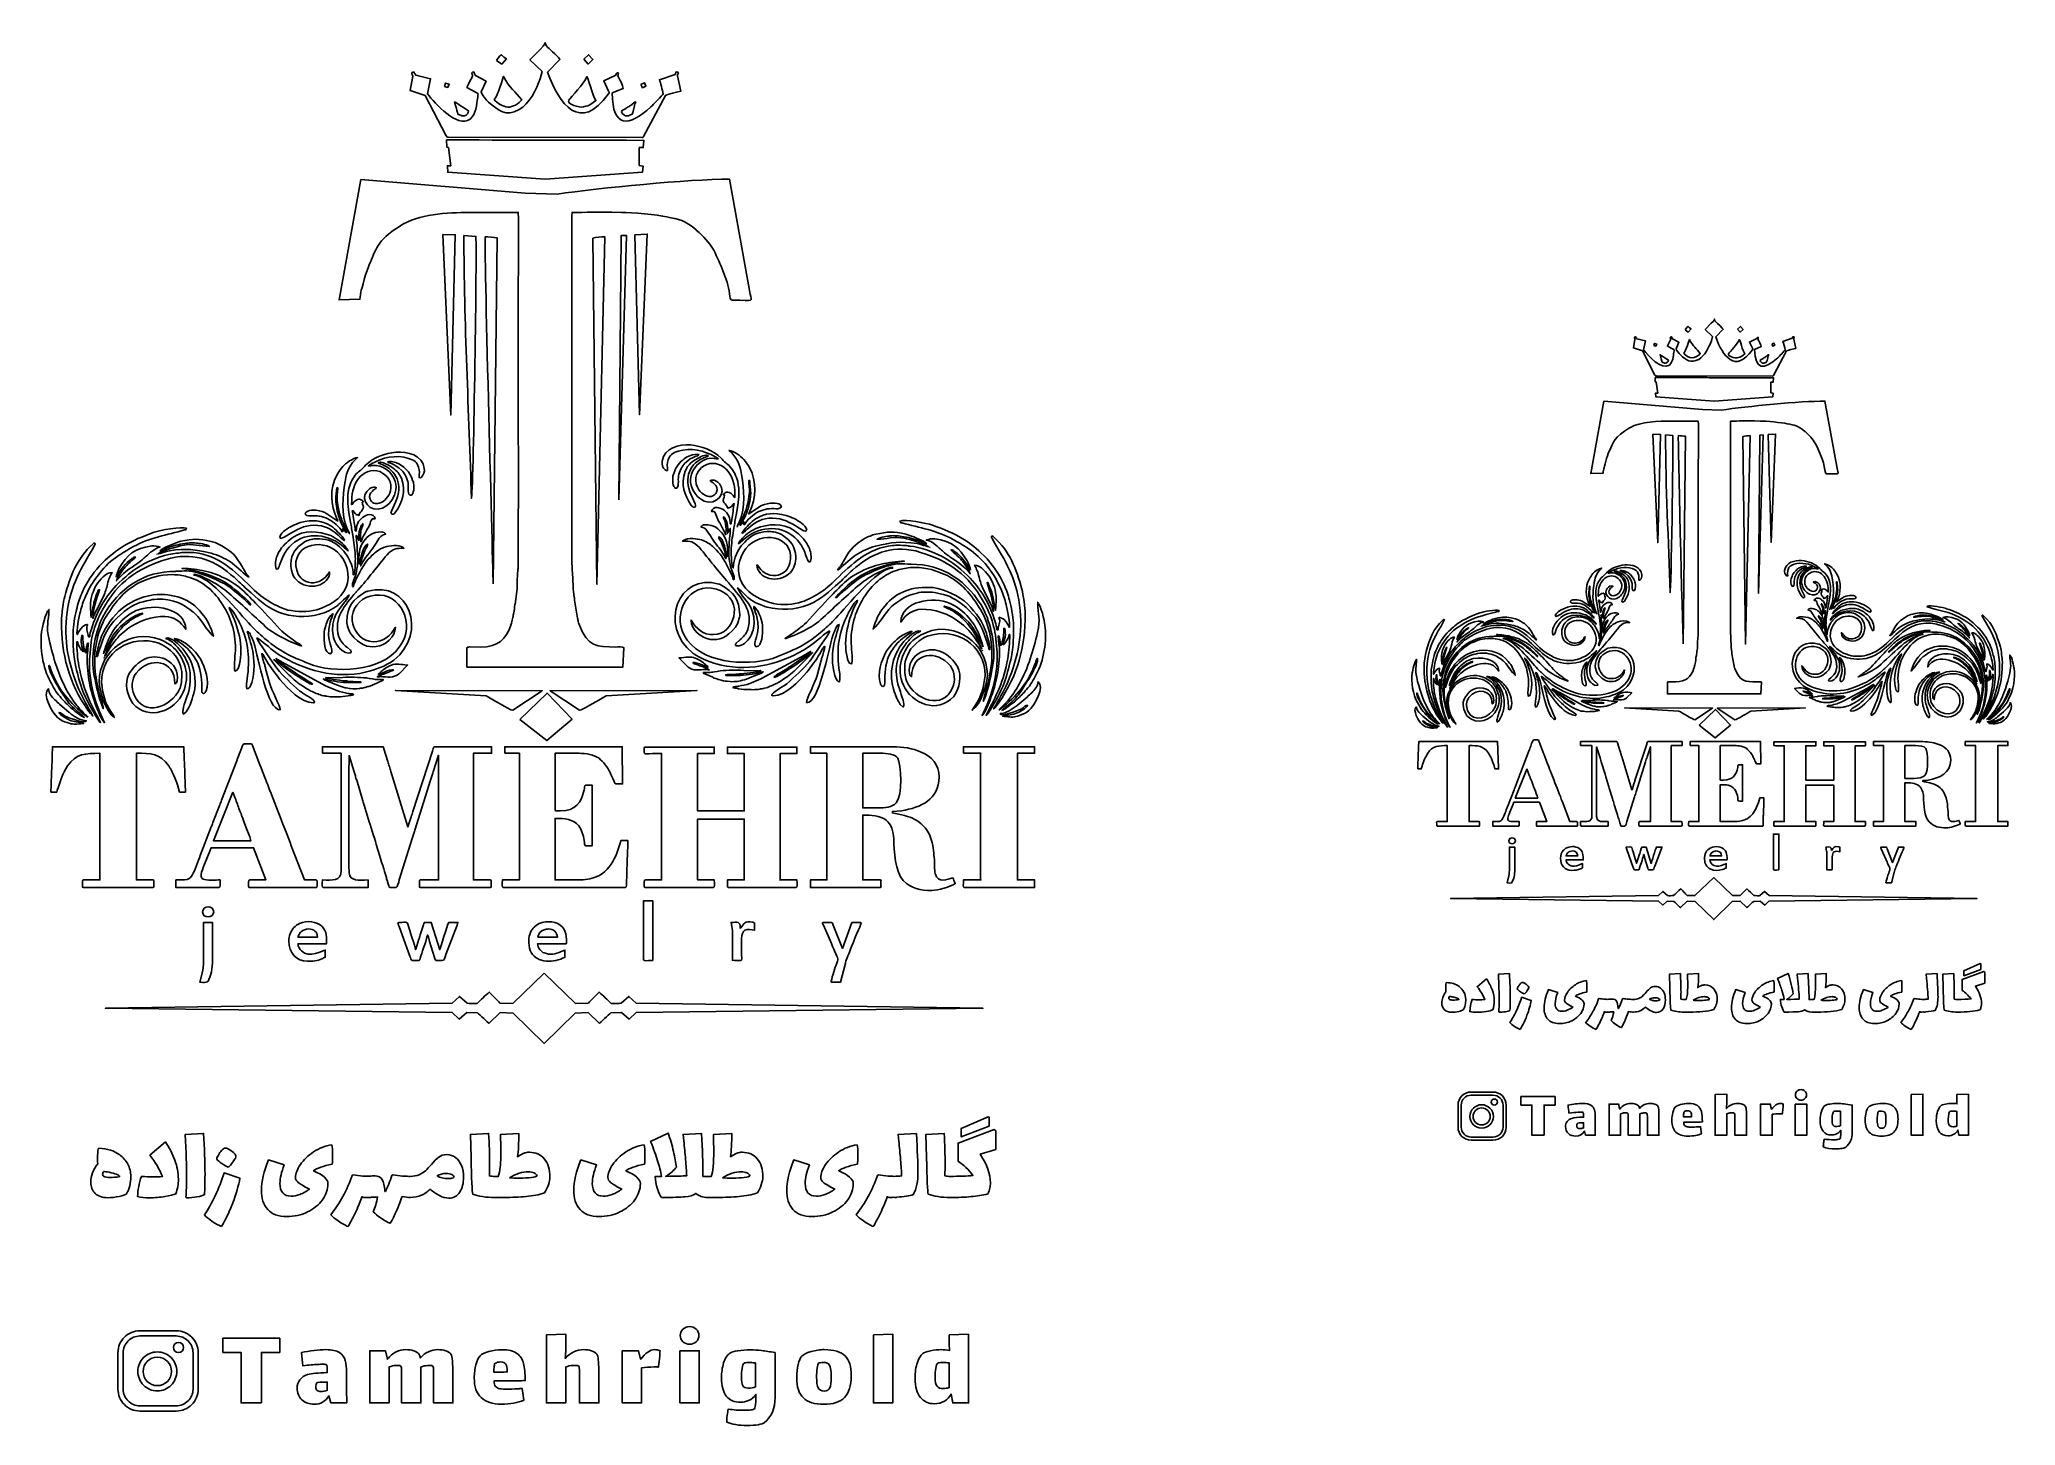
# Model space of a CAD drawing. Header units: millimetres. Extents: x -57 to 58, y -40 to 40.
import ezdxf

# ---------------------------------------------------------------- set-up
doc = ezdxf.new("R2010")
doc.units = ezdxf.units.MM
doc.header["$MEASUREMENT"] = 0
doc.layers.add('Layer 1', color=7, linetype='Continuous')

msp = doc.modelspace()

# ---------------------------------------------------------------- linework, layer by layer
at = {"layer": 'Layer 1', "color": 250}
for points, knots in [([(-27.7178, 39.3363), (-27.7178, 39.3363), (-28.306, 38.732), (-28.306, 38.732), (-28.306, 38.732), (-27.599, 38.0531), (-27.599, 38.0531), (-27.599, 38.0531), (-27.707, 37.6316), (-27.707, 37.6316), (-27.9474, 37.023), (-28.3249, 36.1842), (-28.9337, 35.8511), (-29.7091, 35.4266), (-30.0986, 35.7933), (-30.7001, 36.2804), (-30.8101, 36.3982), (-31.1164, 36.7419), (-31.1164, 36.8729), (-31.1164, 36.8729), (-30.8439, 37.498), (-30.8439, 37.498), (-30.8439, 37.498), (-31.4566, 37.8269), (-31.4566, 37.8269), (-31.5219, 37.8775), (-31.5184, 37.9594), (-31.5541, 38.0338), (-31.6123, 38.0203), (-31.6273, 38.0042), (-31.6683, 37.9767), (-31.6683, 37.9767), (-31.6211, 37.8134), (-31.6211, 37.8134), (-31.6999, 37.6344), (-31.863, 37.3111), (-31.9538, 37.1393), (-31.9538, 37.1393), (-31.4053, 36.8503), (-31.4053, 36.8503), (-31.246, 36.7599), (-31.3101, 36.7337), (-31.3262, 36.5498), (-31.3935, 36.1155), (-31.4174, 35.6261), (-31.7533, 35.3021), (-32.5518, 34.7581), (-33.7657, 36.2225), (-34.2377, 36.7587), (-34.2377, 36.7587), (-34.0473, 37.6342), (-34.0473, 37.6342), (-34.0473, 37.6342), (-34.9038, 37.8435), (-34.9038, 37.8435), (-34.9419, 37.9156), (-34.9985, 37.9608), (-35.018, 38.0338), (-35.1207, 38.0282), (-35.1488, 37.9958), (-35.1282, 37.9347), (-35.1282, 37.9347), (-35.0756, 37.7788), (-35.0756, 37.7788), (-35.0756, 37.7788), (-35.2273, 36.949), (-35.2273, 36.949), (-35.2273, 36.949), (-34.3646, 36.6628), (-34.3646, 36.6628), (-34.3646, 36.6628), (-33.1524, 34.3418), (-33.1524, 34.3418), (-33.1524, 34.3418), (-33.0831, 34.265), (-33.0831, 34.265), (-33.0831, 34.265), (-33.0064, 34.2531), (-33.0064, 34.2531), (-33.0064, 34.2531), (-21.8285, 34.2464), (-21.8285, 34.2464), (-21.7773, 34.2464), (-21.7992, 34.2413), (-21.7661, 34.2601), (-21.7285, 34.2814), (-21.7509, 34.2641), (-21.7301, 34.3002), (-21.7301, 34.3002), (-20.4601, 36.6744), (-20.4601, 36.6744), (-20.4446, 36.7031), (-19.679, 36.9029), (-19.5827, 36.9109), (-19.5827, 36.9109), (-19.773, 37.8055), (-19.773, 37.8055), (-19.773, 37.8549), (-19.7216, 37.9282), (-19.7159, 37.9958), (-19.7577, 38.0158), (-19.7908, 38.029), (-19.8492, 38.0338), (-19.8492, 38.0338), (-19.9097, 37.8827), (-19.9097, 37.8827), (-19.9097, 37.8827), (-20.8135, 37.5758), (-20.8135, 37.5758), (-20.7485, 37.4307), (-20.6498, 36.9608), (-20.5976, 36.7737), (-20.658, 36.6749), (-21.1828, 36.1209), (-21.3067, 36.0084), (-22.589, 34.832), (-23.5414, 34.7858), (-23.5414, 36.8158), (-23.5414, 36.8158), (-22.9134, 37.0822), (-22.9134, 37.0822), (-22.9134, 37.2339), (-23.1442, 37.6443), (-23.2179, 37.8055), (-23.2179, 37.8995), (-23.1633, 37.8998), (-23.1989, 37.9767), (-23.2525, 38.0312), (-23.3115, 37.899), (-23.3345, 37.8534), (-23.3345, 37.8534), (-24.0363, 37.52), (-24.0363, 37.52), (-24.0363, 37.52), (-23.7561, 36.9235), (-23.7561, 36.9235), (-23.7417, 36.897), (-23.6906, 36.8691), (-23.7612, 36.7698), (-25.3907, 34.4772), (-26.6145, 36.1287), (-27.2865, 38.0164), (-27.2865, 38.0164), (-26.5676, 38.7571), (-26.5676, 38.7571), (-26.5676, 38.791), (-27.1531, 39.3525), (-27.2632, 39.4508), (-27.6387, 39.786), (-27.1397, 39.9078), (-27.7178, 39.3363)], [0, 0, 0, 0, 0.02, 0.02, 0.02, 0.04, 0.04, 0.04, 0.06, 0.06, 0.06, 0.08, 0.08, 0.08, 0.1, 0.1, 0.1, 0.12, 0.12, 0.12, 0.14, 0.14, 0.14, 0.16, 0.16, 0.16, 0.18, 0.18, 0.18, 0.2, 0.2, 0.2, 0.22, 0.22, 0.22, 0.24, 0.24, 0.24, 0.26, 0.26, 0.26, 0.28, 0.28, 0.28, 0.3, 0.3, 0.3, 0.32, 0.32, 0.32, 0.34, 0.34, 0.34, 0.36, 0.36, 0.36, 0.38, 0.38, 0.38, 0.4, 0.4, 0.4, 0.42, 0.42, 0.42, 0.44, 0.44, 0.44, 0.46, 0.46, 0.46, 0.48, 0.48, 0.48, 0.5, 0.5, 0.5, 0.52, 0.52, 0.52, 0.54, 0.54, 0.54, 0.56, 0.56, 0.56, 0.58, 0.58, 0.58, 0.6, 0.6, 0.6, 0.62, 0.62, 0.62, 0.64, 0.64, 0.64, 0.66, 0.66, 0.66, 0.68, 0.68, 0.68, 0.7, 0.7, 0.7, 0.72, 0.72, 0.72, 0.74, 0.74, 0.74, 0.76, 0.76, 0.76, 0.78, 0.78, 0.78, 0.8, 0.8, 0.8, 0.82, 0.82, 0.82, 0.84, 0.84, 0.84, 0.86, 0.86, 0.86, 0.88, 0.88, 0.88, 0.9, 0.9, 0.9, 0.92, 0.92, 0.92, 0.94, 0.94, 0.94, 0.96, 0.96, 0.96, 0.98, 0.98, 0.98, 1, 1, 1, 1]), ([(-30.2409, 38.7), (-30.2409, 38.7), (-29.9363, 38.4906), (-29.9363, 38.4906), (-29.9363, 38.4906), (-29.6699, 38.7951), (-29.6699, 38.7951), (-29.6699, 38.7951), (-29.8176, 38.8948), (-29.8176, 38.8948), (-29.8176, 38.8948), (-29.9554, 39.0235), (-29.9554, 39.0235), (-29.9554, 39.0235), (-30.0632, 38.941), (-30.0632, 38.941), (-30.0632, 38.941), (-30.2409, 38.7), (-30.2409, 38.7)], [0, 0, 0, 0, 0.16666667, 0.16666667, 0.16666667, 0.33333333, 0.33333333, 0.33333333, 0.5, 0.5, 0.5, 0.66666667, 0.66666667, 0.66666667, 0.83333333, 0.83333333, 0.83333333, 1, 1, 1, 1]), ([(-25.1895, 38.7749), (-25.1895, 38.7749), (-24.9308, 38.4906), (-24.9308, 38.4906), (-24.9308, 38.4906), (-24.6599, 38.7483), (-24.6599, 38.7483), (-24.6599, 38.7483), (-24.9118, 39.0235), (-24.9118, 39.0235), (-24.9118, 39.0235), (-25.1895, 38.7749), (-25.1895, 38.7749)], [0, 0, 0, 0, 0.25, 0.25, 0.25, 0.5, 0.5, 0.5, 0.75, 0.75, 0.75, 1, 1, 1, 1]), ([(-30.3741, 36.4351), (-30.2296, 36.2196), (-29.8429, 36.0195), (-29.5904, 35.9995), (-29.3239, 35.9784), (-28.9231, 36.1952), (-28.7754, 36.4161), (-29.1113, 36.8747), (-29.5079, 37.1099), (-29.8315, 37.7722), (-29.8325, 37.7742), (-30.1502, 36.6526), (-30.3741, 36.4351)], [0, 0, 0, 0, 0.25, 0.25, 0.25, 0.5, 0.5, 0.5, 0.75, 0.75, 0.75, 1, 1, 1, 1]), ([(-26.0567, 36.401), (-26.2046, 36.1683), (-25.4352, 35.9484), (-25.2137, 36.0129), (-24.8165, 36.097), (-24.7211, 36.1944), (-24.4931, 36.378), (-24.6601, 36.6506), (-24.9981, 37.7927), (-25.0069, 37.7674), (-25.1508, 37.3553), (-25.9538, 36.5629), (-26.0567, 36.401)], [0, 0, 0, 0, 0.25, 0.25, 0.25, 0.5, 0.5, 0.5, 0.75, 0.75, 0.75, 1, 1, 1, 1]), ([(-33.248, 37.1964), (-33.248, 37.1964), (-33.0577, 37.1393), (-33.0577, 37.1393), (-33.0577, 37.1393), (-32.9815, 37.3296), (-32.9815, 37.3296), (-32.9815, 37.3296), (-33.1909, 37.3867), (-33.1909, 37.3867), (-33.1909, 37.3867), (-33.248, 37.1964), (-33.248, 37.1964)], [0, 0, 0, 0, 0.25, 0.25, 0.25, 0.5, 0.5, 0.5, 0.75, 0.75, 0.75, 1, 1, 1, 1]), ([(-21.8856, 37.3106), (-21.8856, 37.3106), (-21.79, 37.1205), (-21.79, 37.1205), (-21.79, 37.1205), (-21.6001, 37.2154), (-21.6001, 37.2154), (-21.6001, 37.2154), (-21.6763, 37.4058), (-21.6763, 37.4058), (-21.6763, 37.4058), (-21.8856, 37.3106), (-21.8856, 37.3106)], [0, 0, 0, 0, 0.25, 0.25, 0.25, 0.5, 0.5, 0.5, 0.75, 0.75, 0.75, 1, 1, 1, 1]), ([(-32.4676, 35.5786), (-32.4318, 35.5703), (-32.4182, 35.5669), (-32.3791, 35.553), (-32.2554, 35.5093), (-32.2624, 35.4699), (-32.0871, 35.5017), (-31.9494, 35.5268), (-31.8619, 35.6406), (-31.8586, 35.788), (-31.9402, 35.8344), (-32.6358, 36.2967), (-32.658, 36.3019), (-32.6485, 36.1883), (-32.4685, 35.6183), (-32.4676, 35.5786)], [0, 0, 0, 0, 0.2, 0.2, 0.2, 0.4, 0.4, 0.4, 0.6, 0.6, 0.6, 0.8, 0.8, 0.8, 1, 1, 1, 1]), ([(-23.0085, 35.75), (-22.987, 35.6575), (-22.9652, 35.6073), (-22.8895, 35.5642), (-22.8895, 35.5642), (-22.8417, 35.5346), (-22.8417, 35.5346), (-22.8253, 35.5213), (-22.8185, 35.5078), (-22.8064, 35.5008), (-22.8064, 35.5008), (-22.7339, 35.4884), (-22.7339, 35.4884), (-22.6089, 35.473), (-22.6227, 35.4968), (-22.4856, 35.5506), (-22.3768, 35.5932), (-22.4237, 35.5153), (-22.3406, 35.7483), (-22.3406, 35.7483), (-22.2682, 35.998), (-22.2682, 35.998), (-22.26, 36.048), (-22.2593, 36.0886), (-22.2533, 36.1177), (-22.2292, 36.236), (-22.1993, 36.1924), (-22.1901, 36.3019), (-22.253, 36.2967), (-22.2726, 36.2865), (-22.3103, 36.2507), (-22.3505, 36.2124), (-22.3556, 36.1831), (-22.3867, 36.1559), (-22.4307, 36.1174), (-22.4458, 36.1334), (-22.498, 36.0959), (-22.5991, 36.0234), (-22.4658, 36.0835), (-22.6546, 35.986), (-22.6546, 35.986), (-22.7001, 35.9553), (-22.7001, 35.9553), (-22.7034, 35.9531), (-22.7076, 35.9494), (-22.7109, 35.9472), (-22.7109, 35.9472), (-22.8489, 35.8568), (-22.8489, 35.8568), (-22.8915, 35.838), (-22.8856, 35.8528), (-22.9244, 35.8371), (-22.9693, 35.8188), (-22.977, 35.7971), (-23.0085, 35.75)], [0, 0, 0, 0, 0.05555556, 0.05555556, 0.05555556, 0.11111111, 0.11111111, 0.11111111, 0.16666667, 0.16666667, 0.16666667, 0.22222222, 0.22222222, 0.22222222, 0.27777778, 0.27777778, 0.27777778, 0.33333333, 0.33333333, 0.33333333, 0.38888889, 0.38888889, 0.38888889, 0.44444444, 0.44444444, 0.44444444, 0.5, 0.5, 0.5, 0.55555556, 0.55555556, 0.55555556, 0.61111111, 0.61111111, 0.61111111, 0.66666667, 0.66666667, 0.66666667, 0.72222222, 0.72222222, 0.72222222, 0.77777778, 0.77777778, 0.77777778, 0.83333333, 0.83333333, 0.83333333, 0.88888889, 0.88888889, 0.88888889, 0.94444444, 0.94444444, 0.94444444, 1, 1, 1, 1]), ([(-33.1318, 34.0991), (-33.1318, 34.0991), (-33.1125, 33.6879), (-33.1125, 33.6879), (-33.1125, 33.6879), (-33.0196, 33.6564), (-33.0196, 33.6564), (-33.0196, 33.6564), (-32.8864, 32.6096), (-32.8864, 32.6096), (-32.8864, 32.6096), (-33.0801, 32.6061), (-33.0801, 32.6061), (-33.0801, 32.6061), (-33.0577, 32.2289), (-33.0577, 32.2289), (-33.0577, 32.2289), (-27.4332, 31.8271), (-27.4332, 31.8271), (-27.4332, 31.8271), (-21.7982, 32.2324), (-21.7982, 32.2324), (-21.7982, 32.2324), (-21.7586, 32.5814), (-21.7586, 32.5814), (-21.7586, 32.5814), (-21.9808, 32.6286), (-21.9808, 32.6286), (-21.9808, 32.6286), (-21.9792, 33.6563), (-21.9792, 33.6563), (-21.9792, 33.6563), (-21.7524, 33.6564), (-21.7524, 33.6564), (-21.7524, 33.6564), (-21.7143, 34.0751), (-21.7143, 34.0751), (-33.1318, 34.0991), (-21.7143, 34.0751), (-33.1318, 34.0991)], [0, 0, 0, 0, 0.07692308, 0.07692308, 0.07692308, 0.15384615, 0.15384615, 0.15384615, 0.23076923, 0.23076923, 0.23076923, 0.30769231, 0.30769231, 0.30769231, 0.38461538, 0.38461538, 0.38461538, 0.46153846, 0.46153846, 0.46153846, 0.53846154, 0.53846154, 0.53846154, 0.61538462, 0.61538462, 0.61538462, 0.69230769, 0.69230769, 0.69230769, 0.76923077, 0.76923077, 0.76923077, 0.84615385, 0.84615385, 0.84615385, 0.92307692, 0.92307692, 0.92307692, 1, 1, 1, 1]), ([(-38.0822, 31.8102), (-38.0822, 31.8102), (-39.3384, 24.8444), (-39.3384, 24.8444), (-39.3384, 24.8444), (-38.1393, 24.8824), (-38.1393, 24.8824), (-38.1393, 25.0104), (-38.0925, 25.3068), (-38.0574, 25.4095), (-37.9683, 25.7313), (-37.6521, 26.8988), (-37.5278, 27.0306), (-37.1702, 27.8536), (-37.0999, 28.382), (-35.5889, 29.2598), (-35.5853, 29.2619), (-35.5805, 29.2647), (-35.5768, 29.2668), (-34.5391, 29.8469), (-32.771, 29.907), (-31.5731, 29.907), (-30.7103, 29.907), (-29.8475, 29.907), (-28.9847, 29.907), (-28.9847, 29.907), (-28.9657, 29.5264), (-28.9657, 29.5264), (-28.9657, 29.5264), (-28.9847, 22.9411), (-28.9847, 22.9411), (-28.9847, 22.7137), (-28.9574, 9.5016), (-28.9957, 9.2488), (-28.9957, 9.2488), (-29.039, 8.6259), (-29.039, 8.6259), (-29.0627, 8.4121), (-29.0398, 8.2082), (-29.0635, 7.9843), (-29.0837, 7.7932), (-29.1295, 7.5882), (-29.1367, 7.3913), (-29.1413, 7.262), (-29.155, 7.3078), (-29.1828, 7.2091), (-29.2278, 7.0498), (-29.1567, 6.9401), (-29.2538, 6.6724), (-29.2845, 6.588), (-29.2805, 6.4877), (-29.3086, 6.4023), (-29.345, 6.2917), (-29.3513, 6.1472), (-29.3875, 6.0815), (-29.6955, 5.1859), (-30.169, 4.7652), (-31.1354, 4.7652), (-31.1354, 4.7652), (-31.8029, 4.7666), (-31.8029, 4.7666), (-31.8854, 4.7669), (-31.9538, 4.7685), (-31.9538, 4.689), (-31.9538, 4.689), (-31.9538, 3.6042), (-31.9538, 3.6042), (-31.9538, 3.6042), (-22.9324, 3.6042), (-22.9324, 3.6042), (-22.9324, 3.6042), (-22.8729, 4.7208), (-22.8729, 4.7208), (-22.9212, 4.8059), (-23.2427, 4.7652), (-23.3321, 4.7652), (-24.4661, 4.7652), (-24.9462, 4.7983), (-25.4473, 6.0377), (-25.4594, 6.0677), (-25.4759, 6.0911), (-25.4855, 6.1137), (-25.5182, 6.1907), (-25.5087, 6.2801), (-25.5272, 6.3575), (-25.5387, 6.4052), (-25.5388, 6.3791), (-25.5587, 6.4401), (-25.5587, 6.4401), (-25.7291, 7.4688), (-25.7291, 7.4688), (-25.7339, 7.5384), (-25.7219, 7.583), (-25.741, 7.6473), (-25.741, 7.6473), (-25.774, 7.8236), (-25.774, 7.8236), (-25.8201, 8.2005), (-25.807, 8.6009), (-25.846, 8.9316), (-25.846, 8.9316), (-25.8824, 9.6945), (-25.8824, 9.6945), (-25.8824, 9.6945), (-25.8824, 29.1648), (-25.8824, 29.1648), (-25.8817, 29.4843), (-25.8895, 29.5932), (-25.8634, 29.907), (-25.0802, 29.907), (-24.3217, 29.9219), (-23.5602, 29.9263), (-23.5602, 29.9263), (-23.0085, 29.907), (-23.0085, 29.907), (-22.4086, 29.907), (-20.9302, 29.7679), (-20.3963, 29.6453), (-19.6968, 29.4986), (-19.3384, 29.4704), (-18.692, 28.8944), (-18.6892, 28.8918), (-18.6854, 28.8876), (-18.6825, 28.8849), (-18.2349, 28.4823), (-17.9925, 28.2307), (-17.6736, 27.7241), (-17.287, 26.8779), (-16.8951, 26.1306), (-16.7629, 25.1899), (-16.7367, 25.0032), (-16.7202, 24.8253), (-16.5946, 24.8253), (-15.2798, 24.8253), (-15.472, 24.7238), (-15.5693, 25.1845), (-15.5693, 25.1845), (-16.7659, 31.8293), (-16.7659, 31.8293), (-19.0885, 31.8293), (-24.335, 31.3197), (-26.7279, 30.9618), (-26.7279, 30.9618), (-28.5746, 31.0121), (-28.5746, 31.0121), (-28.5746, 31.0121), (-38.0822, 31.8102), (-38.0822, 31.8102)], [0, 0, 0, 0, 0.02040816, 0.02040816, 0.02040816, 0.04081633, 0.04081633, 0.04081633, 0.06122449, 0.06122449, 0.06122449, 0.08163265, 0.08163265, 0.08163265, 0.10204082, 0.10204082, 0.10204082, 0.12244898, 0.12244898, 0.12244898, 0.14285714, 0.14285714, 0.14285714, 0.16326531, 0.16326531, 0.16326531, 0.18367347, 0.18367347, 0.18367347, 0.20408163, 0.20408163, 0.20408163, 0.2244898, 0.2244898, 0.2244898, 0.24489796, 0.24489796, 0.24489796, 0.26530612, 0.26530612, 0.26530612, 0.28571429, 0.28571429, 0.28571429, 0.30612245, 0.30612245, 0.30612245, 0.32653061, 0.32653061, 0.32653061, 0.34693878, 0.34693878, 0.34693878, 0.36734694, 0.36734694, 0.36734694, 0.3877551, 0.3877551, 0.3877551, 0.40816327, 0.40816327, 0.40816327, 0.42857143, 0.42857143, 0.42857143, 0.44897959, 0.44897959, 0.44897959, 0.46938776, 0.46938776, 0.46938776, 0.48979592, 0.48979592, 0.48979592, 0.51020408, 0.51020408, 0.51020408, 0.53061224, 0.53061224, 0.53061224, 0.55102041, 0.55102041, 0.55102041, 0.57142857, 0.57142857, 0.57142857, 0.59183673, 0.59183673, 0.59183673, 0.6122449, 0.6122449, 0.6122449, 0.63265306, 0.63265306, 0.63265306, 0.65306122, 0.65306122, 0.65306122, 0.67346939, 0.67346939, 0.67346939, 0.69387755, 0.69387755, 0.69387755, 0.71428571, 0.71428571, 0.71428571, 0.73469388, 0.73469388, 0.73469388, 0.75510204, 0.75510204, 0.75510204, 0.7755102, 0.7755102, 0.7755102, 0.79591837, 0.79591837, 0.79591837, 0.81632653, 0.81632653, 0.81632653, 0.83673469, 0.83673469, 0.83673469, 0.85714286, 0.85714286, 0.85714286, 0.87755102, 0.87755102, 0.87755102, 0.89795918, 0.89795918, 0.89795918, 0.91836735, 0.91836735, 0.91836735, 0.93877551, 0.93877551, 0.93877551, 0.95918367, 0.95918367, 0.95918367, 0.97959184, 0.97959184, 0.97959184, 1, 1, 1, 1]), ([(-33.3431, 28.6318), (-33.3431, 28.6318), (-32.8864, 18.183), (-32.8864, 18.183), (-32.8864, 18.183), (-32.6199, 28.6128), (-32.6199, 28.6128), (-32.6199, 28.6128), (-33.3431, 28.6318), (-33.3431, 28.6318)], [0, 0, 0, 0, 0.33333333, 0.33333333, 0.33333333, 0.66666667, 0.66666667, 0.66666667, 1, 1, 1, 1]), ([(-32.1251, 28.5747), (-32.1251, 23.6093), (-31.8282, 18.2734), (-31.6873, 13.3678), (-31.5857, 13.4423), (-31.3691, 27.1495), (-31.4299, 28.522), (-31.4299, 28.522), (-32.1251, 28.5747), (-32.1251, 28.5747)], [0, 0, 0, 0, 0.33333333, 0.33333333, 0.33333333, 0.66666667, 0.66666667, 0.66666667, 1, 1, 1, 1]), ([(-23.1608, 13.2726), (-23.1608, 13.2726), (-22.7283, 28.5747), (-22.7283, 28.5747), (-22.7283, 28.5747), (-23.0327, 28.5608), (-23.0327, 28.5608), (-23.0327, 28.5608), (-23.1608, 13.2726), (-23.1608, 13.2726)], [0, 0, 0, 0, 0.33333333, 0.33333333, 0.33333333, 0.66666667, 0.66666667, 0.66666667, 1, 1, 1, 1]), ([(-22.2452, 28.61), (-22.2452, 28.61), (-21.9617, 18.202), (-21.9617, 18.202), (-21.9617, 18.202), (-21.524, 28.6553), (-21.524, 28.6553), (-21.524, 28.6553), (-22.2452, 28.61), (-22.2452, 28.61)], [0, 0, 0, 0, 0.33333333, 0.33333333, 0.33333333, 0.66666667, 0.66666667, 0.66666667, 1, 1, 1, 1]), ([(-30.4312, 8.4194), (-30.4312, 8.4194), (-30.2028, 28.4415), (-30.2028, 28.4415), (-30.397, 28.4577), (-30.705, 28.4986), (-30.8879, 28.4986), (-30.9708, 28.3258), (-30.4761, 10.2922), (-30.4312, 8.4194)], [0, 0, 0, 0, 0.33333333, 0.33333333, 0.33333333, 0.66666667, 0.66666667, 0.66666667, 1, 1, 1, 1]), ([(-24.6644, 28.4225), (-24.6644, 28.4225), (-24.436, 8.4003), (-24.436, 8.4003), (-24.436, 8.4003), (-23.9792, 28.4986), (-23.9792, 28.4986), (-24.1834, 28.4816), (-24.4755, 28.4665), (-24.6644, 28.4225)], [0, 0, 0, 0, 0.33333333, 0.33333333, 0.33333333, 0.66666667, 0.66666667, 0.66666667, 1, 1, 1, 1]), ([(40.0138, 23.4952), (40.0138, 23.4952), (39.6608, 23.1326), (39.6608, 23.1326), (39.6608, 23.1326), (40.0851, 22.7253), (40.0851, 22.7253), (40.0851, 22.7253), (40.0203, 22.4724), (40.0203, 22.4724), (39.876, 22.1072), (39.6495, 21.604), (39.2843, 21.4041), (38.819, 21.1494), (38.5853, 21.3694), (38.2244, 21.6617), (38.1584, 21.7324), (37.9746, 21.9386), (37.9746, 22.0172), (37.9746, 22.0172), (38.1381, 22.3922), (38.1381, 22.3922), (38.1381, 22.3922), (37.7705, 22.5896), (37.7705, 22.5896), (37.7313, 22.62), (37.7334, 22.6691), (37.712, 22.7137), (37.6771, 22.7056), (37.6681, 22.696), (37.6435, 22.6795), (37.6435, 22.6795), (37.6718, 22.5815), (37.6718, 22.5815), (37.6245, 22.4741), (37.5267, 22.2801), (37.4722, 22.177), (37.4722, 22.177), (37.8013, 22.0036), (37.8013, 22.0036), (37.8969, 21.9494), (37.8584, 21.9337), (37.8487, 21.8233), (37.8083, 21.5627), (37.794, 21.2691), (37.5925, 21.0747), (37.1134, 20.7483), (36.3851, 21.6269), (36.1019, 21.9486), (36.1019, 21.9486), (36.216, 22.4739), (36.216, 22.4739), (36.216, 22.4739), (35.7022, 22.5995), (35.7022, 22.5995), (35.6793, 22.6428), (35.6454, 22.6699), (35.6337, 22.7137), (35.5721, 22.7103), (35.5552, 22.6909), (35.5675, 22.6543), (35.5675, 22.6543), (35.5991, 22.5607), (35.5991, 22.5607), (35.5991, 22.5607), (35.5081, 22.0628), (35.5081, 22.0628), (35.5081, 22.0628), (36.0257, 21.8911), (36.0257, 21.8911), (36.0257, 21.8911), (36.753, 20.4985), (36.753, 20.4985), (36.753, 20.4985), (36.7946, 20.4524), (36.7946, 20.4524), (36.7946, 20.4524), (36.8406, 20.4453), (36.8406, 20.4453), (36.8406, 20.4453), (43.5474, 20.4413), (43.5474, 20.4413), (43.5781, 20.4413), (43.5649, 20.4382), (43.5848, 20.4495), (43.6074, 20.4623), (43.5939, 20.4519), (43.6064, 20.4736), (43.6064, 20.4736), (44.3684, 21.8981), (44.3684, 21.8981), (44.3777, 21.9153), (44.8371, 22.0352), (44.8948, 22.04), (44.8948, 22.04), (44.7807, 22.5767), (44.7807, 22.5767), (44.7807, 22.6064), (44.8115, 22.6504), (44.8149, 22.6909), (44.7899, 22.7029), (44.77, 22.7108), (44.735, 22.7137), (44.735, 22.7137), (44.6986, 22.6231), (44.6986, 22.6231), (44.6986, 22.6231), (44.1564, 22.4389), (44.1564, 22.4389), (44.1953, 22.3519), (44.2546, 22.0699), (44.2859, 21.9577), (44.2496, 21.8984), (43.9348, 21.566), (43.8605, 21.4985), (43.0911, 20.7926), (42.5196, 20.7649), (42.5196, 21.9829), (42.5196, 21.9829), (42.8964, 22.1428), (42.8964, 22.1428), (42.8964, 22.2338), (42.7579, 22.48), (42.7137, 22.5767), (42.7137, 22.6332), (42.7465, 22.6333), (42.7251, 22.6795), (42.6929, 22.7121), (42.6576, 22.6328), (42.6438, 22.6055), (42.6438, 22.6055), (42.2227, 22.4054), (42.2227, 22.4054), (42.2227, 22.4054), (42.3908, 22.0475), (42.3908, 22.0475), (42.3995, 22.0316), (42.4301, 22.0149), (42.3878, 21.9553), (41.4101, 20.5798), (40.6757, 21.5707), (40.2726, 22.7033), (40.2726, 22.7033), (40.7039, 23.1477), (40.7039, 23.1477), (40.7039, 23.168), (40.3526, 23.5049), (40.2865, 23.5639), (40.0613, 23.765), (40.3606, 23.8381), (40.0138, 23.4952)], [0, 0, 0, 0, 0.02, 0.02, 0.02, 0.04, 0.04, 0.04, 0.06, 0.06, 0.06, 0.08, 0.08, 0.08, 0.1, 0.1, 0.1, 0.12, 0.12, 0.12, 0.14, 0.14, 0.14, 0.16, 0.16, 0.16, 0.18, 0.18, 0.18, 0.2, 0.2, 0.2, 0.22, 0.22, 0.22, 0.24, 0.24, 0.24, 0.26, 0.26, 0.26, 0.28, 0.28, 0.28, 0.3, 0.3, 0.3, 0.32, 0.32, 0.32, 0.34, 0.34, 0.34, 0.36, 0.36, 0.36, 0.38, 0.38, 0.38, 0.4, 0.4, 0.4, 0.42, 0.42, 0.42, 0.44, 0.44, 0.44, 0.46, 0.46, 0.46, 0.48, 0.48, 0.48, 0.5, 0.5, 0.5, 0.52, 0.52, 0.52, 0.54, 0.54, 0.54, 0.56, 0.56, 0.56, 0.58, 0.58, 0.58, 0.6, 0.6, 0.6, 0.62, 0.62, 0.62, 0.64, 0.64, 0.64, 0.66, 0.66, 0.66, 0.68, 0.68, 0.68, 0.7, 0.7, 0.7, 0.72, 0.72, 0.72, 0.74, 0.74, 0.74, 0.76, 0.76, 0.76, 0.78, 0.78, 0.78, 0.8, 0.8, 0.8, 0.82, 0.82, 0.82, 0.84, 0.84, 0.84, 0.86, 0.86, 0.86, 0.88, 0.88, 0.88, 0.9, 0.9, 0.9, 0.92, 0.92, 0.92, 0.94, 0.94, 0.94, 0.96, 0.96, 0.96, 0.98, 0.98, 0.98, 1, 1, 1, 1]), ([(38.4999, 23.1134), (38.4999, 23.1134), (38.6827, 22.9878), (38.6827, 22.9878), (38.6827, 22.9878), (38.8425, 23.1705), (38.8425, 23.1705), (38.8425, 23.1705), (38.7539, 23.2303), (38.7539, 23.2303), (38.7539, 23.2303), (38.6712, 23.3076), (38.6712, 23.3076), (38.6712, 23.3076), (38.6065, 23.2581), (38.6065, 23.2581), (38.6065, 23.2581), (38.4999, 23.1134), (38.4999, 23.1134)], [0, 0, 0, 0, 0.16666667, 0.16666667, 0.16666667, 0.33333333, 0.33333333, 0.33333333, 0.5, 0.5, 0.5, 0.66666667, 0.66666667, 0.66666667, 0.83333333, 0.83333333, 0.83333333, 1, 1, 1, 1]), ([(41.5308, 23.1584), (41.5308, 23.1584), (41.686, 22.9878), (41.686, 22.9878), (41.686, 22.9878), (41.8485, 23.1424), (41.8485, 23.1424), (41.8485, 23.1424), (41.6974, 23.3076), (41.6974, 23.3076), (41.6974, 23.3076), (41.5308, 23.1584), (41.5308, 23.1584)], [0, 0, 0, 0, 0.25, 0.25, 0.25, 0.5, 0.5, 0.5, 0.75, 0.75, 0.75, 1, 1, 1, 1]), ([(36.6957, 22.2113), (36.6957, 22.2113), (36.8099, 22.177), (36.8099, 22.177), (36.8099, 22.177), (36.8555, 22.2912), (36.8555, 22.2912), (36.8555, 22.2912), (36.7299, 22.3255), (36.7299, 22.3255), (36.7299, 22.3255), (36.6957, 22.2113), (36.6957, 22.2113)], [0, 0, 0, 0, 0.25, 0.25, 0.25, 0.5, 0.5, 0.5, 0.75, 0.75, 0.75, 1, 1, 1, 1]), ([(38.42, 21.7545), (38.5067, 21.6252), (38.7387, 21.5051), (38.8902, 21.4931), (39.0501, 21.4805), (39.2906, 21.6106), (39.3792, 21.7431), (39.1777, 22.0182), (38.9397, 22.1594), (38.7456, 22.5567), (38.7449, 22.558), (38.5544, 21.885), (38.42, 21.7545)], [0, 0, 0, 0, 0.25, 0.25, 0.25, 0.5, 0.5, 0.5, 0.75, 0.75, 0.75, 1, 1, 1, 1]), ([(41.0104, 21.734), (40.9217, 21.5944), (41.3833, 21.4625), (41.5163, 21.5012), (41.7546, 21.5517), (41.8118, 21.6101), (41.9486, 21.7202), (41.8484, 21.8838), (41.6456, 22.569), (41.6403, 22.5539), (41.554, 22.3066), (41.0722, 21.8312), (41.0104, 21.734)], [0, 0, 0, 0, 0.25, 0.25, 0.25, 0.5, 0.5, 0.5, 0.75, 0.75, 0.75, 1, 1, 1, 1]), ([(43.5131, 22.2798), (43.5131, 22.2798), (43.5705, 22.1658), (43.5705, 22.1658), (43.5705, 22.1658), (43.6844, 22.2227), (43.6844, 22.2227), (43.6844, 22.2227), (43.6387, 22.3369), (43.6387, 22.3369), (43.6387, 22.3369), (43.5131, 22.2798), (43.5131, 22.2798)], [0, 0, 0, 0, 0.25, 0.25, 0.25, 0.5, 0.5, 0.5, 0.75, 0.75, 0.75, 1, 1, 1, 1]), ([(37.1639, 21.2406), (37.1854, 21.2356), (37.1935, 21.2336), (37.217, 21.2252), (37.2912, 21.199), (37.287, 21.1754), (37.3922, 21.1945), (37.4748, 21.2095), (37.5273, 21.2778), (37.5293, 21.3662), (37.4804, 21.3941), (37.063, 21.6715), (37.0497, 21.6746), (37.0553, 21.6064), (37.1633, 21.2644), (37.1639, 21.2406)], [0, 0, 0, 0, 0.2, 0.2, 0.2, 0.4, 0.4, 0.4, 0.6, 0.6, 0.6, 0.8, 0.8, 0.8, 1, 1, 1, 1]), ([(42.8393, 21.3434), (42.8523, 21.288), (42.8654, 21.2578), (42.9107, 21.2319), (42.9107, 21.2319), (42.9395, 21.2142), (42.9395, 21.2142), (42.9493, 21.2062), (42.9533, 21.1981), (42.9606, 21.1939), (42.9606, 21.1939), (43.0041, 21.1865), (43.0041, 21.1865), (43.0791, 21.1773), (43.0709, 21.1915), (43.1531, 21.2238), (43.2184, 21.2494), (43.1903, 21.2026), (43.2401, 21.3424), (43.2401, 21.3424), (43.2835, 21.4922), (43.2835, 21.4922), (43.2885, 21.5222), (43.2889, 21.5466), (43.2925, 21.564), (43.3069, 21.6351), (43.3249, 21.6089), (43.3304, 21.6746), (43.2927, 21.6714), (43.2809, 21.6653), (43.2583, 21.6439), (43.2341, 21.6209), (43.2311, 21.6033), (43.2124, 21.587), (43.1861, 21.5639), (43.177, 21.5735), (43.1456, 21.551), (43.085, 21.5075), (43.165, 21.5435), (43.0517, 21.4851), (43.0517, 21.4851), (43.0244, 21.4666), (43.0244, 21.4666), (43.0224, 21.4653), (43.0199, 21.4631), (43.0179, 21.4617), (43.0179, 21.4617), (42.9351, 21.4075), (42.9351, 21.4075), (42.9096, 21.3962), (42.9131, 21.4051), (42.8898, 21.3957), (42.8629, 21.3847), (42.8583, 21.3717), (42.8393, 21.3434)], [0, 0, 0, 0, 0.05555556, 0.05555556, 0.05555556, 0.11111111, 0.11111111, 0.11111111, 0.16666667, 0.16666667, 0.16666667, 0.22222222, 0.22222222, 0.22222222, 0.27777778, 0.27777778, 0.27777778, 0.33333333, 0.33333333, 0.33333333, 0.38888889, 0.38888889, 0.38888889, 0.44444444, 0.44444444, 0.44444444, 0.5, 0.5, 0.5, 0.55555556, 0.55555556, 0.55555556, 0.61111111, 0.61111111, 0.61111111, 0.66666667, 0.66666667, 0.66666667, 0.72222222, 0.72222222, 0.72222222, 0.77777778, 0.77777778, 0.77777778, 0.83333333, 0.83333333, 0.83333333, 0.88888889, 0.88888889, 0.88888889, 0.94444444, 0.94444444, 0.94444444, 1, 1, 1, 1]), ([(36.7654, 20.3529), (36.7654, 20.3529), (36.7769, 20.1062), (36.7769, 20.1062), (36.7769, 20.1062), (36.8327, 20.0873), (36.8327, 20.0873), (36.8327, 20.0873), (36.9126, 19.4592), (36.9126, 19.4592), (36.9126, 19.4592), (36.7964, 19.4571), (36.7964, 19.4571), (36.7964, 19.4571), (36.8099, 19.2308), (36.8099, 19.2308), (36.8099, 19.2308), (40.1845, 18.9897), (40.1845, 18.9897), (40.1845, 18.9897), (43.5655, 19.2329), (43.5655, 19.2329), (43.5655, 19.2329), (43.5893, 19.4423), (43.5893, 19.4423), (43.5893, 19.4423), (43.456, 19.4706), (43.456, 19.4706), (43.456, 19.4706), (43.4569, 20.0872), (43.4569, 20.0872), (43.4569, 20.0872), (43.593, 20.0873), (43.593, 20.0873), (43.593, 20.0873), (43.6159, 20.3385), (43.6159, 20.3385), (36.7654, 20.3529), (43.6159, 20.3385), (36.7654, 20.3529)], [0, 0, 0, 0, 0.07692308, 0.07692308, 0.07692308, 0.15384615, 0.15384615, 0.15384615, 0.23076923, 0.23076923, 0.23076923, 0.30769231, 0.30769231, 0.30769231, 0.38461538, 0.38461538, 0.38461538, 0.46153846, 0.46153846, 0.46153846, 0.53846154, 0.53846154, 0.53846154, 0.61538462, 0.61538462, 0.61538462, 0.69230769, 0.69230769, 0.69230769, 0.76923077, 0.76923077, 0.76923077, 0.84615385, 0.84615385, 0.84615385, 0.92307692, 0.92307692, 0.92307692, 1, 1, 1, 1]), ([(33.7951, 18.9796), (33.7951, 18.9796), (33.0414, 14.8001), (33.0414, 14.8001), (33.0414, 14.8001), (33.7609, 14.8229), (33.7609, 14.8229), (33.7609, 14.8997), (33.789, 15.0775), (33.81, 15.1392), (33.8635, 15.3322), (34.0532, 16.0327), (34.1278, 16.1118), (34.3423, 16.6056), (34.3845, 16.9226), (35.2911, 17.4493), (35.2933, 17.4506), (35.2962, 17.4523), (35.2984, 17.4535), (35.921, 17.8016), (36.9819, 17.8376), (37.7006, 17.8376), (38.2183, 17.8376), (38.7359, 17.8376), (39.2536, 17.8376), (39.2536, 17.8376), (39.265, 17.6093), (39.265, 17.6093), (39.265, 17.6093), (39.2536, 13.6581), (39.2536, 13.6581), (39.2536, 13.5217), (39.27, 5.5944), (39.247, 5.4427), (39.247, 5.4427), (39.221, 5.069), (39.221, 5.069), (39.2068, 4.9407), (39.2206, 4.8184), (39.2064, 4.684), (39.1942, 4.5693), (39.1667, 4.4464), (39.1625, 4.3282), (39.1597, 4.2507), (39.1515, 4.2781), (39.1348, 4.2189), (39.1078, 4.1233), (39.1505, 4.0575), (39.0922, 3.8969), (39.0738, 3.8462), (39.0762, 3.786), (39.0593, 3.7348), (39.0375, 3.6685), (39.0337, 3.5817), (39.0119, 3.5424), (38.8272, 3.005), (38.5431, 2.7525), (37.9632, 2.7525), (37.9632, 2.7525), (37.5627, 2.7534), (37.5627, 2.7534), (37.5132, 2.7536), (37.4722, 2.7546), (37.4722, 2.7068), (37.4722, 2.7068), (37.4722, 2.0559), (37.4722, 2.0559), (37.4722, 2.0559), (42.885, 2.0559), (42.885, 2.0559), (42.885, 2.0559), (42.9207, 2.7259), (42.9207, 2.7259), (42.8917, 2.777), (42.6989, 2.7525), (42.6452, 2.7525), (41.9648, 2.7525), (41.6767, 2.7724), (41.3761, 3.5161), (41.3688, 3.534), (41.3589, 3.5481), (41.3532, 3.5617), (41.3336, 3.6079), (41.3393, 3.6615), (41.3281, 3.7079), (41.3213, 3.7366), (41.3212, 3.7209), (41.3092, 3.7575), (41.3092, 3.7575), (41.207, 4.3747), (41.207, 4.3747), (41.2041, 4.4165), (41.2113, 4.4432), (41.1999, 4.4818), (41.1999, 4.4818), (41.1801, 4.5876), (41.1801, 4.5876), (41.1524, 4.8137), (41.1603, 5.054), (41.1369, 5.2524), (41.1369, 5.2524), (41.115, 5.7102), (41.115, 5.7102), (41.115, 5.7102), (41.115, 17.3923), (41.115, 17.3923), (41.1155, 17.584), (41.1107, 17.6494), (41.1264, 17.8376), (41.5964, 17.8376), (42.0514, 17.8466), (42.5083, 17.8492), (42.5083, 17.8492), (42.8393, 17.8376), (42.8393, 17.8376), (43.1993, 17.8376), (44.0863, 17.7542), (44.4067, 17.6806), (44.8264, 17.5926), (45.0414, 17.5757), (45.4292, 17.2301), (45.431, 17.2285), (45.4332, 17.226), (45.4349, 17.2244), (45.7035, 16.9828), (45.849, 16.8319), (46.0403, 16.5279), (46.2723, 16.0202), (46.5074, 15.5718), (46.5867, 15.0074), (46.6024, 14.8954), (46.6124, 14.7886), (46.6877, 14.7886), (47.4766, 14.7886), (47.3613, 14.7277), (47.3029, 15.0041), (47.3029, 15.0041), (46.5849, 18.991), (46.5849, 18.991), (45.1914, 18.991), (42.0434, 18.6853), (40.6077, 18.4705), (40.6077, 18.4705), (39.4997, 18.5007), (39.4997, 18.5007), (39.4997, 18.5007), (33.7951, 18.9796), (33.7951, 18.9796)], [0, 0, 0, 0, 0.02040816, 0.02040816, 0.02040816, 0.04081633, 0.04081633, 0.04081633, 0.06122449, 0.06122449, 0.06122449, 0.08163265, 0.08163265, 0.08163265, 0.10204082, 0.10204082, 0.10204082, 0.12244898, 0.12244898, 0.12244898, 0.14285714, 0.14285714, 0.14285714, 0.16326531, 0.16326531, 0.16326531, 0.18367347, 0.18367347, 0.18367347, 0.20408163, 0.20408163, 0.20408163, 0.2244898, 0.2244898, 0.2244898, 0.24489796, 0.24489796, 0.24489796, 0.26530612, 0.26530612, 0.26530612, 0.28571429, 0.28571429, 0.28571429, 0.30612245, 0.30612245, 0.30612245, 0.32653061, 0.32653061, 0.32653061, 0.34693878, 0.34693878, 0.34693878, 0.36734694, 0.36734694, 0.36734694, 0.3877551, 0.3877551, 0.3877551, 0.40816327, 0.40816327, 0.40816327, 0.42857143, 0.42857143, 0.42857143, 0.44897959, 0.44897959, 0.44897959, 0.46938776, 0.46938776, 0.46938776, 0.48979592, 0.48979592, 0.48979592, 0.51020408, 0.51020408, 0.51020408, 0.53061224, 0.53061224, 0.53061224, 0.55102041, 0.55102041, 0.55102041, 0.57142857, 0.57142857, 0.57142857, 0.59183673, 0.59183673, 0.59183673, 0.6122449, 0.6122449, 0.6122449, 0.63265306, 0.63265306, 0.63265306, 0.65306122, 0.65306122, 0.65306122, 0.67346939, 0.67346939, 0.67346939, 0.69387755, 0.69387755, 0.69387755, 0.71428571, 0.71428571, 0.71428571, 0.73469388, 0.73469388, 0.73469388, 0.75510204, 0.75510204, 0.75510204, 0.7755102, 0.7755102, 0.7755102, 0.79591837, 0.79591837, 0.79591837, 0.81632653, 0.81632653, 0.81632653, 0.83673469, 0.83673469, 0.83673469, 0.85714286, 0.85714286, 0.85714286, 0.87755102, 0.87755102, 0.87755102, 0.89795918, 0.89795918, 0.89795918, 0.91836735, 0.91836735, 0.91836735, 0.93877551, 0.93877551, 0.93877551, 0.95918367, 0.95918367, 0.95918367, 0.97959184, 0.97959184, 0.97959184, 1, 1, 1, 1]), ([(-54.1266, 4.4797), (-54.1287, 4.5743), (-54.2175, 4.7781), (-54.2378, 4.9204), (-54.273, 5.1675), (-54.241, 5.1991), (-54.2217, 5.4313), (-54.2217, 5.4313), (-54.1646, 5.4313), (-54.1646, 5.4313), (-54.1646, 5.1306), (-54.1465, 4.9324), (-54.0774, 4.662), (-54.0622, 4.6025), (-54.0307, 4.4226), (-53.9743, 4.4226), (-53.9743, 4.5965), (-53.9606, 4.7233), (-53.9157, 4.8778), (-53.8899, 4.9663), (-53.921, 4.9722), (-53.8411, 4.9935), (-53.8411, 4.846), (-53.9189, 4.302), (-53.9175, 4.0231), (-53.8733, 2.8406), (-53.7163, 2.206), (-53.2972, 1.0839), (-53.2222, 0.9175), (-53.0248, 0.4656), (-52.9085, 0.3877), (-52.9085, 0.3877), (-53.1993, 1.0294), (-53.1993, 1.0294), (-53.4856, 1.6928), (-53.6516, 2.3803), (-53.7409, 3.0953), (-53.7893, 3.4827), (-53.7852, 3.8288), (-53.7649, 4.2131), (-53.7649, 4.2131), (-53.6808, 5.0426), (-53.6808, 5.0426), (-53.5428, 5.955), (-53.154, 6.7841), (-52.6382, 7.5401), (-51.7308, 8.8712), (-50.5296, 9.5025), (-49.0682, 9.9081), (-47.6163, 10.2335), (-46.4714, 9.7508), (-45.4129, 8.7968), (-45.1648, 8.5788), (-44.9195, 8.3321), (-44.6785, 8.1037), (-43.9616, 7.5173), (-43.7308, 7.1876), (-42.8528, 6.7892), (-42.0487, 6.4918), (-41.3156, 6.4577), (-40.475, 6.6631), (-40.1203, 6.7498), (-39.7243, 6.9513), (-39.4224, 7.1711), (-39.3307, 7.2431), (-38.817, 7.7712), (-38.7674, 7.7723), (-39.1546, 6.9882), (-39.7338, 6.8256), (-39.7198, 5.716), (-39.7152, 5.3564), (-39.5831, 5.0073), (-39.358, 4.7455), (-39.358, 4.7455), (-39.34, 4.7255), (-39.34, 4.7255), (-39.3227, 4.7069), (-39.3332, 4.7179), (-39.3115, 4.6969), (-39.3115, 4.6969), (-39.1632, 4.5596), (-39.1632, 4.5596), (-38.9506, 4.3886), (-38.4915, 4.341), (-38.6897, 4.5757), (-38.6897, 4.5757), (-38.8608, 4.7288), (-38.8608, 4.7288), (-38.8638, 4.7314), (-38.8681, 4.735), (-38.8712, 4.7375), (-38.8712, 4.7375), (-38.892, 4.7547), (-38.892, 4.7547), (-38.895, 4.7572), (-38.8993, 4.7608), (-38.9024, 4.7634), (-39.0874, 4.9204), (-39.2793, 5.1178), (-39.3536, 5.3589), (-39.6964, 6.4709), (-38.9846, 7.1786), (-38.3628, 7.9387), (-38.3073, 7.9972), (-38.288, 8.0161), (-38.2373, 8.0796), (-37.6668, 8.7168), (-37.1112, 9.4448), (-36.5685, 10.1031), (-36.1894, 10.479), (-36.0701, 10.4749), (-35.589, 10.4749), (-35.6046, 10.4963), (-35.6131, 10.5076), (-35.635, 10.5241), (-35.9132, 10.7015), (-36.4381, 10.6197), (-36.6911, 10.5492), (-36.907, 10.4891), (-37.1661, 10.3052), (-37.3341, 10.1645), (-37.4969, 10.0281), (-37.6162, 9.8836), (-37.7529, 9.7268), (-37.9134, 9.5427), (-38.499, 8.4994), (-38.52, 8.2481), (-38.6896, 8.2481), (-38.422, 8.7861), (-38.3907, 8.8992), (-38.3183, 9.1605), (-38.2263, 9.725), (-38.2673, 10.0233), (-38.2839, 10.1436), (-38.2856, 10.5727), (-38.3189, 10.8092), (-38.3373, 10.94), (-38.3487, 11.0808), (-38.3487, 11.2171), (-38.2599, 11.1934), (-38.2822, 11.0494), (-38.1964, 10.9507), (-38.1964, 11.046), (-38.1964, 11.1413), (-38.1969, 11.2366), (-38.1976, 11.3704), (-38.1816, 11.4032), (-38.1603, 11.5045), (-38.1356, 11.6212), (-38.0927, 11.7177), (-38.0367, 11.8188), (-37.9757, 11.8699), (-38.0239, 11.8449), (-37.949, 11.8833), (-37.9558, 11.8012), (-37.9981, 11.7227), (-38.0255, 11.6553), (-38.0569, 11.5782), (-38.0728, 11.4971), (-38.0908, 11.397), (-38.0934, 11.3825), (-38.1219, 10.7064), (-38.0642, 10.8756), (-37.9865, 11.1036), (-37.7509, 11.5121), (-37.6215, 11.727), (-37.5544, 11.8384), (-37.5406, 11.9942), (-37.4745, 12.113), (-37.4215, 12.2082), (-37.4027, 12.1878), (-37.2638, 12.1878), (-37.2758, 12.3323), (-37.4429, 12.4408), (-37.5802, 12.4277), (-37.73, 12.4134), (-37.8729, 12.345), (-37.9846, 12.2614), (-38.2364, 12.0729), (-38.3487, 11.8162), (-38.3487, 11.4836), (-38.3487, 11.4836), (-38.4058, 11.4836), (-38.4058, 11.4836), (-38.3942, 11.5381), (-38.4265, 11.6871), (-38.4381, 11.7558), (-38.4759, 11.9817), (-38.53, 12.4428), (-38.5771, 12.6446), (-38.4968, 12.6379), (-38.5247, 12.6477), (-38.4872, 12.5822), (-38.4872, 12.5822), (-38.4148, 12.4832), (-38.4148, 12.4832), (-38.3293, 12.3927), (-38.2996, 12.4276), (-38.1964, 12.3781), (-38.1929, 12.5371), (-38.0479, 12.5916), (-37.98, 12.7138), (-37.8718, 12.9086), (-38.0061, 12.9509), (-38.0061, 13.1394), (-37.9487, 13.1547), (-37.9643, 13.1392), (-37.949, 13.1965), (-38.0436, 13.2599), (-38.1791, 13.447), (-38.4796, 13.1562), (-38.4798, 13.1561), (-38.5056, 13.1286), (-38.5071, 13.1266), (-38.5488, 13.0722), (-38.5422, 13.0257), (-38.6151, 13.0062), (-38.6151, 13.5996), (-38.5673, 14.033), (-38.2179, 14.5122), (-37.9462, 14.8781), (-37.4296, 15.0925), (-36.9943, 14.9125), (-36.544, 14.7264), (-36.2494, 14.2952), (-36.3762, 13.7934), (-36.4595, 13.4641), (-36.7018, 13.1781), (-37.0313, 13.0781), (-37.2402, 13.0147), (-37.4595, 13.1049), (-37.55, 13.31), (-37.6338, 13.5001), (-37.5598, 13.6764), (-37.4191, 13.7895), (-37.4191, 13.7895), (-37.3495, 13.8532), (-37.3495, 13.8532), (-37.2817, 13.9081), (-37.2389, 13.9004), (-37.1877, 13.9768), (-37.3972, 14.0877), (-37.6115, 13.9297), (-37.74, 13.7678), (-38.1474, 13.2737), (-37.5425, 12.4877), (-36.8288, 12.7995), (-36.4306, 13.0129), (-36.2215, 13.2704), (-36.0908, 13.6983), (-36.0216, 13.9249), (-36.0348, 14.1383), (-36.096, 14.3453), (-36.2546, 14.8819), (-36.8386, 15.3434), (-37.411, 15.2662), (-37.467, 15.2587), (-37.5778, 15.2345), (-37.6445, 15.233), (-37.6222, 15.2946), (-37.5438, 15.3185), (-37.4812, 15.3552), (-36.8441, 15.7283), (-36.0518, 15.9063), (-35.3326, 15.6796), (-35.0087, 15.5775), (-34.8272, 15.4638), (-34.7549, 15.1725), (-34.6661, 14.9676), (-34.7135, 14.7873), (-34.7135, 14.5669), (-34.6379, 14.5492), (-34.6342, 14.5454), (-34.575, 14.5988), (-34.4423, 14.7185), (-34.3846, 14.8913), (-34.4133, 15.0951), (-34.5252, 15.8881), (-35.3852, 16.0781), (-36.0551, 16.0397), (-36.6835, 15.9705), (-37.3582, 15.7455), (-37.8102, 15.2845), (-37.8982, 15.1945), (-37.985, 15.0727), (-38.082, 15.0043), (-38.1542, 14.9459), (-38.2751, 14.8599), (-38.3296, 14.7952), (-38.5314, 14.555), (-38.7049, 14.255), (-38.7753, 13.9277), (-38.8932, 13.3795), (-38.8274, 13.043), (-38.785, 12.5306), (-38.785, 12.5306), (-38.6878, 11.9819), (-38.6878, 11.9819), (-38.6305, 11.7607), (-38.5969, 11.4854), (-38.5554, 11.2388), (-38.4935, 10.871), (-38.4252, 10.4526), (-38.4057, 10.0753), (-38.4022, 10.0082), (-38.4053, 9.9408), (-38.4016, 9.872), (-38.4096, 9.7299), (-38.3891, 8.9682), (-38.52, 8.9332), (-38.52, 9.1568), (-38.5549, 9.3472), (-38.6315, 9.545), (-38.8427, 10.0581), (-38.9283, 10.1558), (-39.3088, 10.5615), (-39.7579, 10.9416), (-40.1147, 11.0404), (-40.69, 11.0272), (-40.919, 11.0219), (-41.1987, 10.9367), (-41.3748, 10.8174), (-41.853, 10.4937), (-42.0923, 10.1919), (-42.1361, 9.5613), (-42.1361, 9.252), (-42.045, 8.8928), (-41.8318, 8.6666), (-41.1043, 7.9412), (-39.8903, 8.3242), (-39.8903, 9.1045), (-39.9759, 9.0593), (-39.9519, 9.0352), (-40.0095, 8.9574), (-40.2642, 8.6138), (-40.6928, 8.3939), (-41.1229, 8.519), (-41.4918, 8.6263), (-41.6955, 8.8455), (-41.7937, 9.2186), (-42.1494, 10.5696), (-40.4456, 11.1627), (-39.4285, 10.2515), (-38.9121, 9.7563), (-38.6466, 8.8912), (-38.938, 8.2284), (-39.2625, 7.4905), (-39.8938, 7.1722), (-40.6369, 6.9193), (-41.212, 6.7626), (-41.726, 6.7954), (-42.2967, 6.9062), (-43.1621, 7.1667), (-43.8327, 7.6418), (-44.4726, 8.2716), (-45.3481, 9.1335), (-46.3006, 10.0716), (-47.734, 10.2251), (-47.9219, 10.2453), (-48.4244, 10.2465), (-48.6279, 10.2015), (-48.6527, 10.1961), (-48.6783, 10.1941), (-48.7398, 10.1903), (-49.2945, 10.1562), (-50.1035, 9.8524), (-50.5956, 9.5894), (-51.3129, 9.1718), (-51.4322, 9.0554), (-52.0862, 8.4726), (-52.8374, 7.7277), (-53.3724, 6.8178), (-53.6619, 5.8041), (-53.7038, 5.6574), (-53.7614, 5.5123), (-53.7649, 5.3551), (-53.7649, 5.3551), (-53.8411, 5.3551), (-53.8411, 5.3551), (-53.8411, 5.5982), (-53.9922, 5.7854), (-53.9027, 5.9921), (-53.8592, 6.0926), (-53.9088, 6.0819), (-53.9978, 6.047), (-53.9978, 6.047), (-54.1583, 5.9578), (-54.1583, 5.9578), (-54.3942, 5.7601), (-54.4449, 5.5201), (-54.4882, 5.4884), (-54.553, 5.6454), (-54.363, 6.5752), (-54.298, 6.8208), (-54.2199, 7.1156), (-54.1345, 7.417), (-54.0062, 7.69), (-53.881, 7.9566), (-53.7623, 8.2198), (-53.6015, 8.4653), (-52.8713, 9.5799), (-52.3267, 9.9602), (-51.2361, 10.5725), (-50.3312, 11.0885), (-49.2706, 11.2539), (-48.2798, 11.5369), (-48.1914, 11.5544), (-48.1775, 11.538), (-48.1694, 11.6359), (-48.4341, 11.7628), (-49.7188, 11.5181), (-50.0321, 11.405), (-50.7387, 11.1496), (-51.2194, 10.9566), (-51.8989, 10.5501), (-52.4765, 10.1499), (-52.6824, 9.9759), (-53.2026, 9.4557), (-53.6333, 8.9434), (-53.8997, 8.577), (-54.1801, 7.959), (-54.3086, 7.6758), (-54.413, 7.3874), (-54.4959, 7.0567), (-54.5879, 6.6893), (-54.7058, 6.1405), (-54.7172, 5.7555), (-54.7259, 5.4622), (-54.7145, 5.1698), (-54.7163, 4.8796), (-54.718, 4.6118), (-54.6697, 4.0855), (-54.6066, 3.8094), (-54.491, 3.2872), (-54.3857, 2.8771), (-54.2148, 2.374), (-53.9749, 1.6679), (-53.6094, 1.0993), (-53.2223, 0.4736), (-53.1807, 0.4179), (-53.2068, 0.4254), (-53.1369, 0.4067), (-53.7662, 1.5961), (-54.1607, 2.3803), (-54.3878, 3.6664), (-54.4701, 4.1321), (-54.5072, 4.5981), (-54.5072, 5.0697), (-54.5072, 5.0697), (-54.4691, 5.0697), (-54.4691, 5.0697), (-54.4556, 4.9073), (-54.2584, 4.5679), (-54.1266, 4.4797)], [0, 0, 0, 0, 0.00662252, 0.00662252, 0.00662252, 0.01324503, 0.01324503, 0.01324503, 0.01986755, 0.01986755, 0.01986755, 0.02649007, 0.02649007, 0.02649007, 0.03311258, 0.03311258, 0.03311258, 0.0397351, 0.0397351, 0.0397351, 0.04635762, 0.04635762, 0.04635762, 0.05298013, 0.05298013, 0.05298013, 0.05960265, 0.05960265, 0.05960265, 0.06622517, 0.06622517, 0.06622517, 0.07284768, 0.07284768, 0.07284768, 0.0794702, 0.0794702, 0.0794702, 0.08609272, 0.08609272, 0.08609272, 0.09271523, 0.09271523, 0.09271523, 0.09933775, 0.09933775, 0.09933775, 0.10596026, 0.10596026, 0.10596026, 0.11258278, 0.11258278, 0.11258278, 0.1192053, 0.1192053, 0.1192053, 0.12582781, 0.12582781, 0.12582781, 0.13245033, 0.13245033, 0.13245033, 0.13907285, 0.13907285, 0.13907285, 0.14569536, 0.14569536, 0.14569536, 0.15231788, 0.15231788, 0.15231788, 0.1589404, 0.1589404, 0.1589404, 0.16556291, 0.16556291, 0.16556291, 0.17218543, 0.17218543, 0.17218543, 0.17880795, 0.17880795, 0.17880795, 0.18543046, 0.18543046, 0.18543046, 0.19205298, 0.19205298, 0.19205298, 0.1986755, 0.1986755, 0.1986755, 0.20529801, 0.20529801, 0.20529801, 0.21192053, 0.21192053, 0.21192053, 0.21854305, 0.21854305, 0.21854305, 0.22516556, 0.22516556, 0.22516556, 0.23178808, 0.23178808, 0.23178808, 0.2384106, 0.2384106, 0.2384106, 0.24503311, 0.24503311, 0.24503311, 0.25165563, 0.25165563, 0.25165563, 0.25827815, 0.25827815, 0.25827815, 0.26490066, 0.26490066, 0.26490066, 0.27152318, 0.27152318, 0.27152318, 0.2781457, 0.2781457, 0.2781457, 0.28476821, 0.28476821, 0.28476821, 0.29139073, 0.29139073, 0.29139073, 0.29801325, 0.29801325, 0.29801325, 0.30463576, 0.30463576, 0.30463576, 0.31125828, 0.31125828, 0.31125828, 0.31788079, 0.31788079, 0.31788079, 0.32450331, 0.32450331, 0.32450331, 0.33112583, 0.33112583, 0.33112583, 0.33774834, 0.33774834, 0.33774834, 0.34437086, 0.34437086, 0.34437086, 0.35099338, 0.35099338, 0.35099338, 0.35761589, 0.35761589, 0.35761589, 0.36423841, 0.36423841, 0.36423841, 0.37086093, 0.37086093, 0.37086093, 0.37748344, 0.37748344, 0.37748344, 0.38410596, 0.38410596, 0.38410596, 0.39072848, 0.39072848, 0.39072848, 0.39735099, 0.39735099, 0.39735099, 0.40397351, 0.40397351, 0.40397351, 0.41059603, 0.41059603, 0.41059603, 0.41721854, 0.41721854, 0.41721854, 0.42384106, 0.42384106, 0.42384106, 0.43046358, 0.43046358, 0.43046358, 0.43708609, 0.43708609, 0.43708609, 0.44370861, 0.44370861, 0.44370861, 0.45033113, 0.45033113, 0.45033113, 0.45695364, 0.45695364, 0.45695364, 0.46357616, 0.46357616, 0.46357616, 0.47019868, 0.47019868, 0.47019868, 0.47682119, 0.47682119, 0.47682119, 0.48344371, 0.48344371, 0.48344371, 0.49006623, 0.49006623, 0.49006623, 0.49668874, 0.49668874, 0.49668874, 0.50331126, 0.50331126, 0.50331126, 0.50993377, 0.50993377, 0.50993377, 0.51655629, 0.51655629, 0.51655629, 0.52317881, 0.52317881, 0.52317881, 0.52980132, 0.52980132, 0.52980132, 0.53642384, 0.53642384, 0.53642384, 0.54304636, 0.54304636, 0.54304636, 0.54966887, 0.54966887, 0.54966887, 0.55629139, 0.55629139, 0.55629139, 0.56291391, 0.56291391, 0.56291391, 0.56953642, 0.56953642, 0.56953642, 0.57615894, 0.57615894, 0.57615894, 0.58278146, 0.58278146, 0.58278146, 0.58940397, 0.58940397, 0.58940397, 0.59602649, 0.59602649, 0.59602649, 0.60264901, 0.60264901, 0.60264901, 0.60927152, 0.60927152, 0.60927152, 0.61589404, 0.61589404, 0.61589404, 0.62251656, 0.62251656, 0.62251656, 0.62913907, 0.62913907, 0.62913907, 0.63576159, 0.63576159, 0.63576159, 0.64238411, 0.64238411, 0.64238411, 0.64900662, 0.64900662, 0.64900662, 0.65562914, 0.65562914, 0.65562914, 0.66225166, 0.66225166, 0.66225166, 0.66887417, 0.66887417, 0.66887417, 0.67549669, 0.67549669, 0.67549669, 0.68211921, 0.68211921, 0.68211921, 0.68874172, 0.68874172, 0.68874172, 0.69536424, 0.69536424, 0.69536424, 0.70198675, 0.70198675, 0.70198675, 0.70860927, 0.70860927, 0.70860927, 0.71523179, 0.71523179, 0.71523179, 0.7218543, 0.7218543, 0.7218543, 0.72847682, 0.72847682, 0.72847682, 0.73509934, 0.73509934, 0.73509934, 0.74172185, 0.74172185, 0.74172185, 0.74834437, 0.74834437, 0.74834437, 0.75496689, 0.75496689, 0.75496689, 0.7615894, 0.7615894, 0.7615894, 0.76821192, 0.76821192, 0.76821192, 0.77483444, 0.77483444, 0.77483444, 0.78145695, 0.78145695, 0.78145695, 0.78807947, 0.78807947, 0.78807947, 0.79470199, 0.79470199, 0.79470199, 0.8013245, 0.8013245, 0.8013245, 0.80794702, 0.80794702, 0.80794702, 0.81456954, 0.81456954, 0.81456954, 0.82119205, 0.82119205, 0.82119205, 0.82781457, 0.82781457, 0.82781457, 0.83443709, 0.83443709, 0.83443709, 0.8410596, 0.8410596, 0.8410596, 0.84768212, 0.84768212, 0.84768212, 0.85430464, 0.85430464, 0.85430464, 0.86092715, 0.86092715, 0.86092715, 0.86754967, 0.86754967, 0.86754967, 0.87417219, 0.87417219, 0.87417219, 0.8807947, 0.8807947, 0.8807947, 0.88741722, 0.88741722, 0.88741722, 0.89403974, 0.89403974, 0.89403974, 0.90066225, 0.90066225, 0.90066225, 0.90728477, 0.90728477, 0.90728477, 0.91390728, 0.91390728, 0.91390728, 0.9205298, 0.9205298, 0.9205298, 0.92715232, 0.92715232, 0.92715232, 0.93377483, 0.93377483, 0.93377483, 0.94039735, 0.94039735, 0.94039735, 0.94701987, 0.94701987, 0.94701987, 0.95364238, 0.95364238, 0.95364238, 0.9602649, 0.9602649, 0.9602649, 0.96688742, 0.96688742, 0.96688742, 0.97350993, 0.97350993, 0.97350993, 0.98013245, 0.98013245, 0.98013245, 0.98675497, 0.98675497, 0.98675497, 0.99337748, 0.99337748, 0.99337748, 1, 1, 1, 1]), ([(-0.9386, 4.8921), (-0.9365, 4.9868), (-0.8477, 5.1906), (-0.8274, 5.3329), (-0.7922, 5.58), (-0.8242, 5.6116), (-0.8435, 5.8438), (-0.8435, 5.8438), (-0.9006, 5.8438), (-0.9006, 5.8438), (-0.9006, 5.5431), (-0.9187, 5.3449), (-0.9878, 5.0745), (-1.003, 5.015), (-1.0345, 4.835), (-1.0909, 4.835), (-1.0909, 5.009), (-1.1046, 5.1358), (-1.1495, 5.2903), (-1.1753, 5.3788), (-1.1442, 5.3847), (-1.2241, 5.406), (-1.2241, 5.2585), (-1.1463, 4.7145), (-1.1477, 4.4356), (-1.1919, 3.2531), (-1.3489, 2.6185), (-1.768, 1.4964), (-1.843, 1.33), (-2.0404, 0.8781), (-2.1567, 0.8002), (-2.1567, 0.8002), (-1.8659, 1.4419), (-1.8659, 1.4419), (-1.5796, 2.1053), (-1.4136, 2.7928), (-1.3243, 3.5078), (-1.2759, 3.8952), (-1.28, 4.2413), (-1.3003, 4.6256), (-1.3003, 4.6256), (-1.3844, 5.4551), (-1.3844, 5.4551), (-1.5224, 6.3675), (-1.9112, 7.1966), (-2.427, 7.9526), (-3.3344, 9.2837), (-4.5356, 9.915), (-5.997, 10.3206), (-7.4489, 10.646), (-8.5938, 10.1633), (-9.6523, 9.2093), (-9.9004, 8.9913), (-10.1457, 8.7446), (-10.3867, 8.5162), (-11.1036, 7.9298), (-11.3344, 7.6001), (-12.2124, 7.2017), (-13.0165, 6.9043), (-13.7496, 6.8702), (-14.5902, 7.0756), (-14.9449, 7.1623), (-15.3409, 7.3638), (-15.6428, 7.5836), (-15.7345, 7.6556), (-16.2482, 8.1837), (-16.2978, 8.1848), (-15.9106, 7.4007), (-15.3314, 7.2381), (-15.3454, 6.1285), (-15.35, 5.7689), (-15.4821, 5.4198), (-15.7072, 5.158), (-15.7072, 5.158), (-15.7252, 5.138), (-15.7252, 5.138), (-15.7425, 5.1194), (-15.732, 5.1304), (-15.7537, 5.1094), (-15.7537, 5.1094), (-15.902, 4.9721), (-15.902, 4.9721), (-16.1146, 4.8011), (-16.5737, 4.7535), (-16.3755, 4.9882), (-16.3755, 4.9882), (-16.2044, 5.1413), (-16.2044, 5.1413), (-16.2014, 5.1439), (-16.1971, 5.1475), (-16.194, 5.15), (-16.194, 5.15), (-16.1732, 5.1672), (-16.1732, 5.1672), (-16.1702, 5.1697), (-16.1659, 5.1733), (-16.1628, 5.1759), (-15.9778, 5.3329), (-15.7859, 5.5303), (-15.7116, 5.7714), (-15.3688, 6.8834), (-16.0806, 7.5911), (-16.7024, 8.3512), (-16.7579, 8.4097), (-16.7772, 8.4286), (-16.8279, 8.4921), (-17.3984, 9.1292), (-17.954, 9.8573), (-18.4967, 10.5156), (-18.8758, 10.8915), (-18.9951, 10.8874), (-19.4762, 10.8874), (-19.4606, 10.9088), (-19.4521, 10.9201), (-19.4302, 10.9366), (-19.152, 11.114), (-18.6271, 11.0322), (-18.3741, 10.9617), (-18.1582, 10.9016), (-17.8991, 10.7177), (-17.7311, 10.577), (-17.5683, 10.4406), (-17.449, 10.2961), (-17.3123, 10.1393), (-17.1518, 9.9552), (-16.5662, 8.9119), (-16.5452, 8.6606), (-16.3756, 8.6606), (-16.6432, 9.1986), (-16.6745, 9.3117), (-16.7469, 9.573), (-16.8389, 10.1375), (-16.7979, 10.4358), (-16.7813, 10.5561), (-16.7796, 10.9852), (-16.7463, 11.2217), (-16.7279, 11.3525), (-16.7165, 11.4933), (-16.7165, 11.6296), (-16.8053, 11.6059), (-16.783, 11.4619), (-16.8688, 11.3632), (-16.8688, 11.4585), (-16.8688, 11.5538), (-16.8683, 11.6491), (-16.8676, 11.7829), (-16.8836, 11.8157), (-16.9049, 11.917), (-16.9296, 12.0337), (-16.9725, 12.1302), (-17.0285, 12.2313), (-17.0895, 12.2824), (-17.0413, 12.2574), (-17.1162, 12.2958), (-17.1094, 12.2137), (-17.0671, 12.1352), (-17.0397, 12.0678), (-17.0083, 11.9907), (-16.9924, 11.9096), (-16.9744, 11.8095), (-16.9718, 11.795), (-16.9433, 11.1189), (-17.001, 11.2881), (-17.0787, 11.5161), (-17.3143, 11.9246), (-17.4437, 12.1395), (-17.5108, 12.2509), (-17.5246, 12.4067), (-17.5907, 12.5255), (-17.6437, 12.6207), (-17.6625, 12.6003), (-17.8014, 12.6003), (-17.7894, 12.7448), (-17.6223, 12.8533), (-17.485, 12.8402), (-17.3352, 12.8259), (-17.1923, 12.7575), (-17.0806, 12.6739), (-16.8288, 12.4854), (-16.7165, 12.2287), (-16.7165, 11.8961), (-16.7165, 11.8961), (-16.6594, 11.8961), (-16.6594, 11.8961), (-16.671, 11.9506), (-16.6387, 12.0996), (-16.6271, 12.1683), (-16.5893, 12.3942), (-16.5352, 12.8553), (-16.4881, 13.0571), (-16.5684, 13.0504), (-16.5405, 13.0602), (-16.578, 12.9947), (-16.578, 12.9947), (-16.6504, 12.8957), (-16.6504, 12.8957), (-16.7359, 12.8052), (-16.7656, 12.8401), (-16.8688, 12.7906), (-16.8723, 12.9496), (-17.0173, 13.0041), (-17.0852, 13.1263), (-17.1934, 13.3211), (-17.0591, 13.3634), (-17.0591, 13.5519), (-17.1165, 13.5672), (-17.1009, 13.5517), (-17.1162, 13.609), (-17.0216, 13.6724), (-16.8861, 13.8595), (-16.5856, 13.5687), (-16.5854, 13.5686), (-16.5596, 13.5411), (-16.5581, 13.5391), (-16.5164, 13.4847), (-16.523, 13.4382), (-16.4501, 13.4187), (-16.4501, 14.0121), (-16.4979, 14.4455), (-16.8473, 14.9247), (-17.119, 15.2906), (-17.6356, 15.505), (-18.0709, 15.325), (-18.5212, 15.1389), (-18.8158, 14.7076), (-18.689, 14.2059), (-18.6057, 13.8766), (-18.3634, 13.5906), (-18.0339, 13.4906), (-17.825, 13.4272), (-17.6057, 13.5174), (-17.5152, 13.7225), (-17.4314, 13.9126), (-17.5054, 14.0889), (-17.6461, 14.202), (-17.6461, 14.202), (-17.7157, 14.2657), (-17.7157, 14.2657), (-17.7835, 14.3206), (-17.8263, 14.3129), (-17.8775, 14.3893), (-17.668, 14.5002), (-17.4537, 14.3422), (-17.3252, 14.1803), (-16.9178, 13.6862), (-17.5227, 12.9002), (-18.2364, 13.212), (-18.6346, 13.4254), (-18.8437, 13.6829), (-18.9744, 14.1108), (-19.0436, 14.3374), (-19.0304, 14.5508), (-18.9692, 14.7578), (-18.8106, 15.2944), (-18.2266, 15.7559), (-17.6542, 15.6787), (-17.5982, 15.6712), (-17.4874, 15.647), (-17.4207, 15.6455), (-17.443, 15.7071), (-17.5214, 15.731), (-17.584, 15.7677), (-18.2211, 16.1408), (-19.0134, 16.3188), (-19.7326, 16.0921), (-20.0565, 15.99), (-20.238, 15.8763), (-20.3103, 15.585), (-20.3991, 15.3801), (-20.3517, 15.1998), (-20.3517, 14.9794), (-20.4273, 14.9617), (-20.431, 14.9579), (-20.4902, 15.0113), (-20.6229, 15.131), (-20.6806, 15.3038), (-20.6519, 15.5076), (-20.54, 16.3006), (-19.68, 16.4906), (-19.0101, 16.4522), (-18.3817, 16.383), (-17.707, 16.158), (-17.255, 15.697), (-17.167, 15.607), (-17.0802, 15.4852), (-16.9832, 15.4168), (-16.911, 15.3584), (-16.7901, 15.2724), (-16.7356, 15.2077), (-16.5338, 14.9675), (-16.3603, 14.6675), (-16.2899, 14.3402), (-16.172, 13.792), (-16.2378, 13.4555), (-16.2802, 12.9431), (-16.2802, 12.9431), (-16.3774, 12.3944), (-16.3774, 12.3944), (-16.4347, 12.1732), (-16.4683, 11.8979), (-16.5098, 11.6513), (-16.5717, 11.2835), (-16.64, 10.8651), (-16.6595, 10.4878), (-16.663, 10.4207), (-16.6599, 10.3533), (-16.6636, 10.2845), (-16.6556, 10.1424), (-16.6761, 9.3807), (-16.5452, 9.3457), (-16.5452, 9.5693), (-16.5103, 9.7597), (-16.4337, 9.9575), (-16.2225, 10.4706), (-16.1369, 10.5683), (-15.7564, 10.974), (-15.3073, 11.3541), (-14.9505, 11.4529), (-14.3752, 11.4397), (-14.1462, 11.4344), (-13.8665, 11.3492), (-13.6904, 11.2299), (-13.2122, 10.9062), (-12.9729, 10.6044), (-12.9291, 9.9738), (-12.9291, 9.6645), (-13.0202, 9.3053), (-13.2334, 9.0791), (-13.9609, 8.3537), (-15.1749, 8.7367), (-15.1749, 9.517), (-15.0893, 9.4717), (-15.1133, 9.4477), (-15.0557, 9.3699), (-14.801, 9.0263), (-14.3724, 8.8064), (-13.9423, 8.9315), (-13.5734, 9.0388), (-13.3697, 9.258), (-13.2715, 9.6311), (-12.9158, 10.9821), (-14.6196, 11.5752), (-15.6367, 10.664), (-16.1531, 10.1688), (-16.4186, 9.3037), (-16.1272, 8.6409), (-15.8027, 7.903), (-15.1714, 7.5847), (-14.4283, 7.3317), (-13.8532, 7.1751), (-13.3392, 7.2078), (-12.7685, 7.3187), (-11.9031, 7.5792), (-11.2325, 8.0543), (-10.5926, 8.6841), (-9.7171, 9.546), (-8.7646, 10.4841), (-7.3312, 10.6376), (-7.1433, 10.6578), (-6.6408, 10.659), (-6.4373, 10.614), (-6.4125, 10.6086), (-6.3869, 10.6066), (-6.3254, 10.6028), (-5.7707, 10.5687), (-4.9617, 10.2649), (-4.4696, 10.0019), (-3.7523, 9.5843), (-3.633, 9.4679), (-2.979, 8.8851), (-2.2278, 8.1402), (-1.6928, 7.2303), (-1.4033, 6.2166), (-1.3614, 6.0699), (-1.3038, 5.9248), (-1.3003, 5.7676), (-1.3003, 5.7676), (-1.2241, 5.7676), (-1.2241, 5.7676), (-1.2241, 6.0107), (-1.073, 6.1979), (-1.1625, 6.4046), (-1.206, 6.5051), (-1.1564, 6.4944), (-1.0674, 6.4595), (-1.0674, 6.4595), (-0.9069, 6.3703), (-0.9069, 6.3703), (-0.671, 6.1726), (-0.6203, 5.9326), (-0.577, 5.9009), (-0.5122, 6.0579), (-0.7022, 6.9877), (-0.7672, 7.2333), (-0.8453, 7.5281), (-0.9307, 7.8295), (-1.059, 8.1025), (-1.1842, 8.3691), (-1.3029, 8.6323), (-1.4637, 8.8778), (-2.1939, 9.9924), (-2.7385, 10.3727), (-3.8291, 10.985), (-4.734, 11.501), (-5.7946, 11.6664), (-6.7854, 11.9494), (-6.8738, 11.9669), (-6.8877, 11.9505), (-6.8958, 12.0484), (-6.6311, 12.1753), (-5.3464, 11.9306), (-5.0331, 11.8175), (-4.3265, 11.5621), (-3.8458, 11.3691), (-3.1663, 10.9626), (-2.5887, 10.5624), (-2.3828, 10.3884), (-1.8626, 9.8682), (-1.4319, 9.3559), (-1.1655, 8.9895), (-0.8851, 8.3715), (-0.7566, 8.0883), (-0.6522, 7.7999), (-0.5693, 7.4692), (-0.4773, 7.1018), (-0.3594, 6.553), (-0.348, 6.168), (-0.3393, 5.8747), (-0.3507, 5.5823), (-0.3489, 5.2921), (-0.3472, 5.0243), (-0.3955, 4.498), (-0.4586, 4.2219), (-0.5742, 3.6997), (-0.6795, 3.2896), (-0.8504, 2.7865), (-1.0903, 2.0804), (-1.4558, 1.5118), (-1.8429, 0.8861), (-1.8845, 0.8304), (-1.8584, 0.8379), (-1.9283, 0.8192), (-1.299, 2.0086), (-0.9045, 2.7928), (-0.6774, 4.0789), (-0.5951, 4.5446), (-0.558, 5.0106), (-0.558, 5.4822), (-0.558, 5.4822), (-0.5961, 5.4822), (-0.5961, 5.4822), (-0.6096, 5.3198), (-0.8068, 4.9804), (-0.9386, 4.8921)], [0, 0, 0, 0, 0.00662252, 0.00662252, 0.00662252, 0.01324503, 0.01324503, 0.01324503, 0.01986755, 0.01986755, 0.01986755, 0.02649007, 0.02649007, 0.02649007, 0.03311258, 0.03311258, 0.03311258, 0.0397351, 0.0397351, 0.0397351, 0.04635762, 0.04635762, 0.04635762, 0.05298013, 0.05298013, 0.05298013, 0.05960265, 0.05960265, 0.05960265, 0.06622517, 0.06622517, 0.06622517, 0.07284768, 0.07284768, 0.07284768, 0.0794702, 0.0794702, 0.0794702, 0.08609272, 0.08609272, 0.08609272, 0.09271523, 0.09271523, 0.09271523, 0.09933775, 0.09933775, 0.09933775, 0.10596026, 0.10596026, 0.10596026, 0.11258278, 0.11258278, 0.11258278, 0.1192053, 0.1192053, 0.1192053, 0.12582781, 0.12582781, 0.12582781, 0.13245033, 0.13245033, 0.13245033, 0.13907285, 0.13907285, 0.13907285, 0.14569536, 0.14569536, 0.14569536, 0.15231788, 0.15231788, 0.15231788, 0.1589404, 0.1589404, 0.1589404, 0.16556291, 0.16556291, 0.16556291, 0.17218543, 0.17218543, 0.17218543, 0.17880795, 0.17880795, 0.17880795, 0.18543046, 0.18543046, 0.18543046, 0.19205298, 0.19205298, 0.19205298, 0.1986755, 0.1986755, 0.1986755, 0.20529801, 0.20529801, 0.20529801, 0.21192053, 0.21192053, 0.21192053, 0.21854305, 0.21854305, 0.21854305, 0.22516556, 0.22516556, 0.22516556, 0.23178808, 0.23178808, 0.23178808, 0.2384106, 0.2384106, 0.2384106, 0.24503311, 0.24503311, 0.24503311, 0.25165563, 0.25165563, 0.25165563, 0.25827815, 0.25827815, 0.25827815, 0.26490066, 0.26490066, 0.26490066, 0.27152318, 0.27152318, 0.27152318, 0.2781457, 0.2781457, 0.2781457, 0.28476821, 0.28476821, 0.28476821, 0.29139073, 0.29139073, 0.29139073, 0.29801325, 0.29801325, 0.29801325, 0.30463576, 0.30463576, 0.30463576, 0.31125828, 0.31125828, 0.31125828, 0.31788079, 0.31788079, 0.31788079, 0.32450331, 0.32450331, 0.32450331, 0.33112583, 0.33112583, 0.33112583, 0.33774834, 0.33774834, 0.33774834, 0.34437086, 0.34437086, 0.34437086, 0.35099338, 0.35099338, 0.35099338, 0.35761589, 0.35761589, 0.35761589, 0.36423841, 0.36423841, 0.36423841, 0.37086093, 0.37086093, 0.37086093, 0.37748344, 0.37748344, 0.37748344, 0.38410596, 0.38410596, 0.38410596, 0.39072848, 0.39072848, 0.39072848, 0.39735099, 0.39735099, 0.39735099, 0.40397351, 0.40397351, 0.40397351, 0.41059603, 0.41059603, 0.41059603, 0.41721854, 0.41721854, 0.41721854, 0.42384106, 0.42384106, 0.42384106, 0.43046358, 0.43046358, 0.43046358, 0.43708609, 0.43708609, 0.43708609, 0.44370861, 0.44370861, 0.44370861, 0.45033113, 0.45033113, 0.45033113, 0.45695364, 0.45695364, 0.45695364, 0.46357616, 0.46357616, 0.46357616, 0.47019868, 0.47019868, 0.47019868, 0.47682119, 0.47682119, 0.47682119, 0.48344371, 0.48344371, 0.48344371, 0.49006623, 0.49006623, 0.49006623, 0.49668874, 0.49668874, 0.49668874, 0.50331126, 0.50331126, 0.50331126, 0.50993377, 0.50993377, 0.50993377, 0.51655629, 0.51655629, 0.51655629, 0.52317881, 0.52317881, 0.52317881, 0.52980132, 0.52980132, 0.52980132, 0.53642384, 0.53642384, 0.53642384, 0.54304636, 0.54304636, 0.54304636, 0.54966887, 0.54966887, 0.54966887, 0.55629139, 0.55629139, 0.55629139, 0.56291391, 0.56291391, 0.56291391, 0.56953642, 0.56953642, 0.56953642, 0.57615894, 0.57615894, 0.57615894, 0.58278146, 0.58278146, 0.58278146, 0.58940397, 0.58940397, 0.58940397, 0.59602649, 0.59602649, 0.59602649, 0.60264901, 0.60264901, 0.60264901, 0.60927152, 0.60927152, 0.60927152, 0.61589404, 0.61589404, 0.61589404, 0.62251656, 0.62251656, 0.62251656, 0.62913907, 0.62913907, 0.62913907, 0.63576159, 0.63576159, 0.63576159, 0.64238411, 0.64238411, 0.64238411, 0.64900662, 0.64900662, 0.64900662, 0.65562914, 0.65562914, 0.65562914, 0.66225166, 0.66225166, 0.66225166, 0.66887417, 0.66887417, 0.66887417, 0.67549669, 0.67549669, 0.67549669, 0.68211921, 0.68211921, 0.68211921, 0.68874172, 0.68874172, 0.68874172, 0.69536424, 0.69536424, 0.69536424, 0.70198675, 0.70198675, 0.70198675, 0.70860927, 0.70860927, 0.70860927, 0.71523179, 0.71523179, 0.71523179, 0.7218543, 0.7218543, 0.7218543, 0.72847682, 0.72847682, 0.72847682, 0.73509934, 0.73509934, 0.73509934, 0.74172185, 0.74172185, 0.74172185, 0.74834437, 0.74834437, 0.74834437, 0.75496689, 0.75496689, 0.75496689, 0.7615894, 0.7615894, 0.7615894, 0.76821192, 0.76821192, 0.76821192, 0.77483444, 0.77483444, 0.77483444, 0.78145695, 0.78145695, 0.78145695, 0.78807947, 0.78807947, 0.78807947, 0.79470199, 0.79470199, 0.79470199, 0.8013245, 0.8013245, 0.8013245, 0.80794702, 0.80794702, 0.80794702, 0.81456954, 0.81456954, 0.81456954, 0.82119205, 0.82119205, 0.82119205, 0.82781457, 0.82781457, 0.82781457, 0.83443709, 0.83443709, 0.83443709, 0.8410596, 0.8410596, 0.8410596, 0.84768212, 0.84768212, 0.84768212, 0.85430464, 0.85430464, 0.85430464, 0.86092715, 0.86092715, 0.86092715, 0.86754967, 0.86754967, 0.86754967, 0.87417219, 0.87417219, 0.87417219, 0.8807947, 0.8807947, 0.8807947, 0.88741722, 0.88741722, 0.88741722, 0.89403974, 0.89403974, 0.89403974, 0.90066225, 0.90066225, 0.90066225, 0.90728477, 0.90728477, 0.90728477, 0.91390728, 0.91390728, 0.91390728, 0.9205298, 0.9205298, 0.9205298, 0.92715232, 0.92715232, 0.92715232, 0.93377483, 0.93377483, 0.93377483, 0.94039735, 0.94039735, 0.94039735, 0.94701987, 0.94701987, 0.94701987, 0.95364238, 0.95364238, 0.95364238, 0.9602649, 0.9602649, 0.9602649, 0.96688742, 0.96688742, 0.96688742, 0.97350993, 0.97350993, 0.97350993, 0.98013245, 0.98013245, 0.98013245, 0.98675497, 0.98675497, 0.98675497, 0.99337748, 0.99337748, 0.99337748, 1, 1, 1, 1]), ([(-16.2978, 11.7819), (-16.2782, 11.866), (-16.227, 11.9336), (-16.1914, 12.0181), (-15.8351, 12.8638), (-15.9245, 13.8765), (-16.0666, 14.7538), (-16.1707, 15.3975), (-16.3463, 15.7435), (-16.7927, 16.1403), (-16.5408, 16.1193), (-16.0925, 15.8009), (-15.9418, 15.6208), (-15.8096, 15.4629), (-15.6953, 15.2932), (-15.5946, 15.1116), (-15.1813, 14.3665), (-15.2134, 13.3523), (-15.5951, 12.6017), (-15.6241, 12.5447), (-15.6318, 12.5481), (-15.6507, 12.4671), (-15.6507, 12.4671), (-14.9063, 12.9597), (-14.9063, 12.9597), (-14.6725, 13.0368), (-14.4758, 13.0956), (-14.2233, 13.0956), (-14.0908, 13.0957), (-13.9278, 13.0752), (-13.8225, 12.9821), (-13.7907, 12.9539), (-13.7776, 12.9142), (-13.7665, 12.8667), (-13.8917, 12.7227), (-14.0248, 12.7615), (-14.2041, 12.7716), (-14.5287, 12.79), (-14.8893, 12.7026), (-15.1762, 12.5445), (-15.2901, 12.4817), (-15.8276, 12.0791), (-15.8791, 11.858), (-15.8791, 11.858), (-15.9362, 11.858), (-15.9362, 11.858), (-15.9091, 12.1842), (-15.9821, 11.9574), (-16.0815, 11.851), (-16.1302, 11.7989), (-16.0837, 11.8233), (-16.1456, 11.8009), (-15.9918, 12.0915), (-15.8554, 12.2796), (-15.7482, 12.6026), (-15.7285, 12.6622), (-15.7079, 12.707), (-15.6911, 12.7549), (-15.6411, 12.8974), (-15.5398, 13.4754), (-15.5358, 13.6274), (-15.5264, 13.9918), (-15.5936, 14.1458), (-15.5936, 14.3893), (-15.5936, 14.3893), (-15.6507, 14.3893), (-15.6507, 14.3893), (-15.6507, 14.3085), (-15.6278, 14.0954), (-15.6178, 14.0225), (-15.5719, 13.6865), (-15.7213, 12.8903), (-15.8534, 12.5936), (-15.9393, 12.3968), (-16.1412, 11.8868), (-16.2978, 11.7819)], [0, 0, 0, 0, 0.04, 0.04, 0.04, 0.08, 0.08, 0.08, 0.12, 0.12, 0.12, 0.16, 0.16, 0.16, 0.2, 0.2, 0.2, 0.24, 0.24, 0.24, 0.28, 0.28, 0.28, 0.32, 0.32, 0.32, 0.36, 0.36, 0.36, 0.4, 0.4, 0.4, 0.44, 0.44, 0.44, 0.48, 0.48, 0.48, 0.52, 0.52, 0.52, 0.56, 0.56, 0.56, 0.6, 0.6, 0.6, 0.64, 0.64, 0.64, 0.68, 0.68, 0.68, 0.72, 0.72, 0.72, 0.76, 0.76, 0.76, 0.8, 0.8, 0.8, 0.84, 0.84, 0.84, 0.88, 0.88, 0.88, 0.92, 0.92, 0.92, 0.96, 0.96, 0.96, 1, 1, 1, 1]), ([(36.6386, 17.0725), (36.6386, 17.0725), (36.9126, 10.8032), (36.9126, 10.8032), (36.9126, 10.8032), (37.0725, 17.0611), (37.0725, 17.0611), (37.0725, 17.0611), (36.6386, 17.0725), (36.6386, 17.0725)], [0, 0, 0, 0, 0.33333333, 0.33333333, 0.33333333, 0.66666667, 0.66666667, 0.66666667, 1, 1, 1, 1]), ([(37.3694, 17.0383), (37.3694, 14.059), (37.5475, 10.8575), (37.6321, 7.9141), (37.693, 7.9588), (37.823, 16.1831), (37.7865, 17.0066), (37.7865, 17.0066), (37.3694, 17.0383), (37.3694, 17.0383)], [0, 0, 0, 0, 0.33333333, 0.33333333, 0.33333333, 0.66666667, 0.66666667, 0.66666667, 1, 1, 1, 1]), ([(38.3858, 4.9451), (38.3858, 4.9451), (38.5228, 16.9583), (38.5228, 16.9583), (38.4063, 16.968), (38.2215, 16.9926), (38.1117, 16.9926), (38.062, 16.8889), (38.3588, 6.0688), (38.3858, 4.9451)], [0, 0, 0, 0, 0.33333333, 0.33333333, 0.33333333, 0.66666667, 0.66666667, 0.66666667, 1, 1, 1, 1]), ([(41.8458, 16.9469), (41.8458, 16.9469), (41.9829, 4.9336), (41.9829, 4.9336), (41.9829, 4.9336), (42.2569, 16.9926), (42.2569, 16.9926), (42.1344, 16.9824), (41.9592, 16.9733), (41.8458, 16.9469)], [0, 0, 0, 0, 0.33333333, 0.33333333, 0.33333333, 0.66666667, 0.66666667, 0.66666667, 1, 1, 1, 1]), ([(42.748, 7.857), (42.748, 7.857), (43.0075, 17.0383), (43.0075, 17.0383), (43.0075, 17.0383), (42.8248, 17.0299), (42.8248, 17.0299), (42.8248, 17.0299), (42.748, 7.857), (42.748, 7.857)], [0, 0, 0, 0, 0.33333333, 0.33333333, 0.33333333, 0.66666667, 0.66666667, 0.66666667, 1, 1, 1, 1]), ([(43.2973, 17.0595), (43.2973, 17.0595), (43.4674, 10.8147), (43.4674, 10.8147), (43.4674, 10.8147), (43.7301, 17.0866), (43.7301, 17.0866), (43.7301, 17.0866), (43.2973, 17.0595), (43.2973, 17.0595)], [0, 0, 0, 0, 0.33333333, 0.33333333, 0.33333333, 0.66666667, 0.66666667, 0.66666667, 1, 1, 1, 1]), ([(-38.7674, 11.3694), (-38.787, 11.4535), (-38.8382, 11.5211), (-38.8738, 11.6056), (-39.2301, 12.4513), (-39.1407, 13.464), (-38.9986, 14.3413), (-38.8945, 14.985), (-38.7189, 15.331), (-38.2725, 15.7278), (-38.5244, 15.7069), (-38.9727, 15.3884), (-39.1234, 15.2083), (-39.2556, 15.0504), (-39.3699, 14.8807), (-39.4706, 14.6991), (-39.8839, 13.954), (-39.8518, 12.9398), (-39.4701, 12.1892), (-39.4411, 12.1322), (-39.4334, 12.1356), (-39.4145, 12.0546), (-39.4145, 12.0546), (-40.1589, 12.5472), (-40.1589, 12.5472), (-40.3927, 12.6244), (-40.5894, 12.6831), (-40.8419, 12.6831), (-40.9744, 12.6832), (-41.1374, 12.6627), (-41.2427, 12.5696), (-41.2745, 12.5414), (-41.2876, 12.5017), (-41.2987, 12.4542), (-41.1735, 12.3102), (-41.0404, 12.349), (-40.8611, 12.3592), (-40.5365, 12.3775), (-40.1759, 12.2901), (-39.889, 12.132), (-39.7751, 12.0692), (-39.2376, 11.6666), (-39.1861, 11.4455), (-39.1861, 11.4455), (-39.129, 11.4455), (-39.129, 11.4455), (-39.1561, 11.7717), (-39.0831, 11.5449), (-38.9837, 11.4385), (-38.935, 11.3864), (-38.9815, 11.4108), (-38.9196, 11.3884), (-39.0734, 11.679), (-39.2098, 11.8671), (-39.317, 12.1901), (-39.3367, 12.2497), (-39.3573, 12.2945), (-39.3741, 12.3424), (-39.4241, 12.4849), (-39.5254, 13.0629), (-39.5294, 13.2149), (-39.5388, 13.5793), (-39.4716, 13.7333), (-39.4716, 13.9768), (-39.4716, 13.9768), (-39.4145, 13.9768), (-39.4145, 13.9768), (-39.4145, 13.896), (-39.4374, 13.6829), (-39.4474, 13.61), (-39.4933, 13.274), (-39.3439, 12.4778), (-39.2118, 12.1811), (-39.1259, 11.9843), (-38.924, 11.4743), (-38.7674, 11.3694)], [0, 0, 0, 0, 0.04, 0.04, 0.04, 0.08, 0.08, 0.08, 0.12, 0.12, 0.12, 0.16, 0.16, 0.16, 0.2, 0.2, 0.2, 0.24, 0.24, 0.24, 0.28, 0.28, 0.28, 0.32, 0.32, 0.32, 0.36, 0.36, 0.36, 0.4, 0.4, 0.4, 0.44, 0.44, 0.44, 0.48, 0.48, 0.48, 0.52, 0.52, 0.52, 0.56, 0.56, 0.56, 0.6, 0.6, 0.6, 0.64, 0.64, 0.64, 0.68, 0.68, 0.68, 0.72, 0.72, 0.72, 0.76, 0.76, 0.76, 0.8, 0.8, 0.8, 0.84, 0.84, 0.84, 0.88, 0.88, 0.88, 0.92, 0.92, 0.92, 0.96, 0.96, 0.96, 1, 1, 1, 1]), ([(-37.0735, 15.4233), (-37.0735, 15.3709), (-37.0268, 15.3883), (-36.9479, 15.3586), (-35.9739, 14.9918), (-35.648, 14.1483), (-36.0785, 13.1531), (-36.0785, 13.1531), (-36.3182, 12.6306), (-36.3182, 12.6306), (-36.3487, 12.5405), (-36.3679, 12.4441), (-36.2558, 12.4435), (-36.1855, 12.4431), (-36.1369, 12.4946), (-36.091, 12.5376), (-35.7063, 13.1463), (-35.4537, 13.7466), (-35.7404, 14.5296), (-35.8625, 14.8052), (-35.9689, 14.9269), (-36.2066, 15.1102), (-36.3477, 15.2205), (-36.7659, 15.4465), (-36.9297, 15.4521), (-37.0179, 15.4552), (-36.9889, 15.4436), (-37.0735, 15.4233)], [0, 0, 0, 0, 0.11111111, 0.11111111, 0.11111111, 0.22222222, 0.22222222, 0.22222222, 0.33333333, 0.33333333, 0.33333333, 0.44444444, 0.44444444, 0.44444444, 0.55555556, 0.55555556, 0.55555556, 0.66666667, 0.66666667, 0.66666667, 0.77777778, 0.77777778, 0.77777778, 0.88888889, 0.88888889, 0.88888889, 1, 1, 1, 1]), ([(-36.5406, 15.4804), (-36.4621, 15.3733), (-36.1863, 15.4236), (-35.7223, 14.9854), (-35.5529, 14.8254), (-35.3954, 14.4922), (-35.3517, 14.2522), (-35.3136, 14.0431), (-35.4165, 13.4824), (-35.1809, 13.5492), (-35.0902, 13.5749), (-35.1687, 13.5453), (-35.134, 13.5775), (-34.9758, 13.7245), (-35.0089, 14.1634), (-35.0461, 14.2926), (-35.0461, 14.2926), (-35.0879, 14.3932), (-35.0879, 14.3932), (-35.1472, 14.6187), (-35.2049, 14.711), (-35.3326, 14.8994), (-35.3326, 14.8994), (-35.5148, 15.0978), (-35.5148, 15.0978), (-35.6168, 15.197), (-35.7278, 15.283), (-35.8576, 15.345), (-35.8576, 15.345), (-36.0533, 15.4347), (-36.0533, 15.4347), (-36.1307, 15.4636), (-36.4898, 15.5424), (-36.5406, 15.4804)], [0, 0, 0, 0, 0.09090909, 0.09090909, 0.09090909, 0.18181818, 0.18181818, 0.18181818, 0.27272727, 0.27272727, 0.27272727, 0.36363636, 0.36363636, 0.36363636, 0.45454545, 0.45454545, 0.45454545, 0.54545455, 0.54545455, 0.54545455, 0.63636364, 0.63636364, 0.63636364, 0.72727273, 0.72727273, 0.72727273, 0.81818182, 0.81818182, 0.81818182, 0.90909091, 0.90909091, 0.90909091, 1, 1, 1, 1]), ([(-18.5246, 15.8929), (-18.6031, 15.7857), (-18.8789, 15.8361), (-19.3429, 15.3979), (-19.5123, 15.2379), (-19.6698, 14.9047), (-19.7135, 14.6647), (-19.7516, 14.4556), (-19.6487, 13.8949), (-19.8843, 13.9617), (-19.975, 13.9874), (-19.8965, 13.9578), (-19.9312, 13.99), (-20.0894, 14.137), (-20.0563, 14.5759), (-20.0191, 14.7051), (-20.0191, 14.7051), (-19.9773, 14.8057), (-19.9773, 14.8057), (-19.918, 15.0312), (-19.8603, 15.1235), (-19.7326, 15.3119), (-19.7326, 15.3119), (-19.5504, 15.5103), (-19.5504, 15.5103), (-19.4484, 15.6095), (-19.3374, 15.6955), (-19.2076, 15.7575), (-19.2076, 15.7575), (-19.0119, 15.8472), (-19.0119, 15.8472), (-18.9345, 15.8761), (-18.5754, 15.9549), (-18.5246, 15.8929)], [0, 0, 0, 0, 0.09090909, 0.09090909, 0.09090909, 0.18181818, 0.18181818, 0.18181818, 0.27272727, 0.27272727, 0.27272727, 0.36363636, 0.36363636, 0.36363636, 0.45454545, 0.45454545, 0.45454545, 0.54545455, 0.54545455, 0.54545455, 0.63636364, 0.63636364, 0.63636364, 0.72727273, 0.72727273, 0.72727273, 0.81818182, 0.81818182, 0.81818182, 0.90909091, 0.90909091, 0.90909091, 1, 1, 1, 1]), ([(-17.9917, 15.8358), (-17.9917, 15.7834), (-18.0384, 15.8008), (-18.1173, 15.7711), (-19.0913, 15.4043), (-19.4172, 14.5608), (-18.9867, 13.5656), (-18.9867, 13.5656), (-18.747, 13.0431), (-18.747, 13.0431), (-18.7165, 12.953), (-18.6973, 12.8566), (-18.8094, 12.856), (-18.8797, 12.8556), (-18.9283, 12.9071), (-18.9742, 12.9501), (-19.3589, 13.5588), (-19.6115, 14.1591), (-19.3248, 14.942), (-19.2027, 15.2177), (-19.0963, 15.3394), (-18.8586, 15.5227), (-18.7175, 15.633), (-18.2993, 15.859), (-18.1355, 15.8646), (-18.0473, 15.8677), (-18.0763, 15.8561), (-17.9917, 15.8358)], [0, 0, 0, 0, 0.11111111, 0.11111111, 0.11111111, 0.22222222, 0.22222222, 0.22222222, 0.33333333, 0.33333333, 0.33333333, 0.44444444, 0.44444444, 0.44444444, 0.55555556, 0.55555556, 0.55555556, 0.66666667, 0.66666667, 0.66666667, 0.77777778, 0.77777778, 0.77777778, 0.88888889, 0.88888889, 0.88888889, 1, 1, 1, 1]), ([(-42.9736, 9.2758), (-42.8711, 9.2758), (-42.8728, 9.2796), (-42.8385, 9.3501), (-42.8154, 9.3975), (-42.8016, 9.4439), (-42.7803, 9.5013), (-42.5758, 10.0585), (-42.4164, 10.4479), (-41.9134, 10.8231), (-40.9768, 11.5217), (-39.6709, 11.1983), (-38.9206, 10.3978), (-38.9206, 10.3978), (-38.8245, 10.3226), (-38.8245, 10.3226), (-38.8506, 10.4348), (-38.8462, 10.3984), (-38.9027, 10.4728), (-38.9227, 10.499), (-38.9264, 10.5106), (-38.9496, 10.5401), (-39.2021, 10.8609), (-39.4794, 11.0022), (-39.8167, 11.2146), (-40.5645, 11.4718), (-41.3475, 11.5722), (-42.0465, 11.0894), (-42.4024, 10.7994), (-42.607, 10.6466), (-42.8377, 10.2249), (-42.967, 9.9885), (-43.0354, 9.7538), (-43.0144, 9.4839), (-42.9999, 9.2977), (-42.982, 9.3777), (-42.9736, 9.2758)], [0, 0, 0, 0, 0.08333333, 0.08333333, 0.08333333, 0.16666667, 0.16666667, 0.16666667, 0.25, 0.25, 0.25, 0.33333333, 0.33333333, 0.33333333, 0.41666667, 0.41666667, 0.41666667, 0.5, 0.5, 0.5, 0.58333333, 0.58333333, 0.58333333, 0.66666667, 0.66666667, 0.66666667, 0.75, 0.75, 0.75, 0.83333333, 0.83333333, 0.83333333, 0.91666667, 0.91666667, 0.91666667, 1, 1, 1, 1]), ([(-42.7642, 11.122), (-42.7642, 10.9213), (-42.2665, 11.2696), (-42.2654, 11.2703), (-41.8043, 11.5532), (-41.3732, 11.8084), (-40.8039, 11.8072), (-40.1384, 11.8058), (-39.8491, 11.6097), (-39.3955, 11.2361), (-39.3338, 11.1719), (-39.1147, 10.9533), (-39.0338, 10.9316), (-39.0349, 10.9788), (-39.0362, 10.9932), (-39.0871, 11.0497), (-39.3017, 11.3206), (-39.5342, 11.5625), (-39.8111, 11.7721), (-40.4291, 12.1287), (-40.838, 12.134), (-41.5756, 11.9698), (-41.8982, 11.8514), (-42.1977, 11.7289), (-42.4707, 11.5136), (-42.5636, 11.4404), (-42.7642, 11.2645), (-42.7642, 11.122)], [0, 0, 0, 0, 0.11111111, 0.11111111, 0.11111111, 0.22222222, 0.22222222, 0.22222222, 0.33333333, 0.33333333, 0.33333333, 0.44444444, 0.44444444, 0.44444444, 0.55555556, 0.55555556, 0.55555556, 0.66666667, 0.66666667, 0.66666667, 0.77777778, 0.77777778, 0.77777778, 0.88888889, 0.88888889, 0.88888889, 1, 1, 1, 1]), ([(-16.8688, 9.9738), (-16.9964, 10.2396), (-17.0856, 11.0555), (-17.3827, 11.1348), (-17.3827, 11.0233), (-17.3283, 10.9843), (-17.2545, 10.8443), (-17.163, 10.6707), (-16.921, 10.0045), (-16.9721, 9.8705), (-16.9736, 9.8664), (-17.0398, 10.0534), (-17.2684, 10.3736), (-17.5343, 10.7018), (-17.7331, 10.9573), (-17.9525, 11.3262), (-18.0995, 11.5591), (-18.1281, 11.64), (-18.4104, 11.7058), (-18.4104, 11.766), (-18.2608, 11.839), (-18.2011, 11.839), (-17.6222, 11.8178), (-17.42, 11.6585), (-17.1198, 11.2454), (-17.0191, 11.0951), (-16.9307, 10.888), (-16.8985, 10.7054), (-16.8581, 10.4762), (-16.8688, 10.2345), (-16.8688, 9.9738)], [0, 0, 0, 0, 0.1, 0.1, 0.1, 0.2, 0.2, 0.2, 0.3, 0.3, 0.3, 0.4, 0.4, 0.4, 0.5, 0.5, 0.5, 0.6, 0.6, 0.6, 0.7, 0.7, 0.7, 0.8, 0.8, 0.8, 0.9, 0.9, 0.9, 1, 1, 1, 1]), ([(-16.3169, 11.7058), (-16.3187, 11.7039), (-16.3225, 11.7141), (-16.3225, 11.7115), (-16.3225, 11.7115), (-16.3225, 11.7114), (-16.3225, 11.7114), (-16.3222, 11.7111), (-16.315, 11.7077), (-16.3169, 11.7058)], [0, 0, 0, 0, 0.33333333, 0.33333333, 0.33333333, 0.66666667, 0.66666667, 0.66666667, 1, 1, 1, 1]), ([(-16.2978, 11.7819), (-16.2978, 11.7819), (-16.3083, 11.741), (-16.3083, 11.741), (-16.3083, 11.741), (-16.2978, 11.7819), (-16.2978, 11.7819)], [0, 0, 0, 0, 0.5, 0.5, 0.5, 1, 1, 1, 1]), ([(-12.0916, 9.6883), (-12.1941, 9.6883), (-12.1924, 9.6921), (-12.2267, 9.7626), (-12.2498, 9.81), (-12.2636, 9.8564), (-12.2849, 9.9138), (-12.4894, 10.471), (-12.6488, 10.8604), (-13.1518, 11.2356), (-14.0884, 11.9342), (-15.3943, 11.6108), (-16.1446, 10.8103), (-16.1446, 10.8103), (-16.2407, 10.7351), (-16.2407, 10.7351), (-16.2146, 10.8473), (-16.219, 10.8109), (-16.1625, 10.8853), (-16.1425, 10.9115), (-16.1388, 10.9231), (-16.1156, 10.9526), (-15.8631, 11.2734), (-15.5858, 11.4147), (-15.2485, 11.6271), (-14.5007, 11.8843), (-13.7177, 11.9847), (-13.0187, 11.5019), (-12.6628, 11.2119), (-12.4582, 11.0591), (-12.2275, 10.6374), (-12.0982, 10.401), (-12.0298, 10.1663), (-12.0508, 9.8964), (-12.0653, 9.7102), (-12.0832, 9.7902), (-12.0916, 9.6883)], [0, 0, 0, 0, 0.08333333, 0.08333333, 0.08333333, 0.16666667, 0.16666667, 0.16666667, 0.25, 0.25, 0.25, 0.33333333, 0.33333333, 0.33333333, 0.41666667, 0.41666667, 0.41666667, 0.5, 0.5, 0.5, 0.58333333, 0.58333333, 0.58333333, 0.66666667, 0.66666667, 0.66666667, 0.75, 0.75, 0.75, 0.83333333, 0.83333333, 0.83333333, 0.91666667, 0.91666667, 0.91666667, 1, 1, 1, 1]), ([(-12.301, 11.5345), (-12.301, 11.3338), (-12.7987, 11.6821), (-12.7998, 11.6828), (-13.2609, 11.9657), (-13.692, 12.2209), (-14.2613, 12.2197), (-14.9268, 12.2183), (-15.2161, 12.0222), (-15.6697, 11.6486), (-15.7314, 11.5844), (-15.9505, 11.3658), (-16.0314, 11.3441), (-16.0303, 11.3913), (-16.029, 11.4057), (-15.9781, 11.4622), (-15.7635, 11.7331), (-15.531, 11.975), (-15.2541, 12.1846), (-14.6361, 12.5412), (-14.2272, 12.5465), (-13.4896, 12.3823), (-13.167, 12.2639), (-12.8675, 12.1414), (-12.5945, 11.9261), (-12.5016, 11.8529), (-12.301, 11.677), (-12.301, 11.5345)], [0, 0, 0, 0, 0.11111111, 0.11111111, 0.11111111, 0.22222222, 0.22222222, 0.22222222, 0.33333333, 0.33333333, 0.33333333, 0.44444444, 0.44444444, 0.44444444, 0.55555556, 0.55555556, 0.55555556, 0.66666667, 0.66666667, 0.66666667, 0.77777778, 0.77777778, 0.77777778, 0.88888889, 0.88888889, 0.88888889, 1, 1, 1, 1]), ([(-5.3542, 10.7351), (-5.4516, 10.7432), (-5.5505, 10.8177), (-5.6504, 10.8576), (-5.9866, 10.9916), (-6.3152, 11.0931), (-6.6752, 11.146), (-7.013, 11.1957), (-7.1472, 11.2269), (-7.4823, 11.1951), (-7.5904, 11.1796), (-8.0484, 11.1222), (-8.2281, 11.0016), (-7.6782, 11.0016), (-7.2872, 11.1833), (-6.6541, 11.0529), (-6.4394, 11.0087), (-5.3739, 10.7206), (-5.259, 10.5638), (-5.3313, 10.5698), (-5.7387, 10.7205), (-5.9143, 10.746), (-6.9353, 10.8939), (-7.3293, 10.822), (-8.3234, 10.6021), (-8.7567, 10.4833), (-9.0654, 10.3121), (-9.4412, 10.1021), (-9.6964, 9.9347), (-10.1488, 9.4964), (-10.4047, 9.2765), (-10.4085, 9.2746), (-10.4132, 9.2719), (-10.417, 9.2698), (-10.4851, 9.2333), (-10.4124, 9.2398), (-10.512, 9.2315), (-10.4947, 9.2574), (-10.4872, 9.2689), (-10.4638, 9.2976), (-10.3549, 9.4316), (-10.3176, 9.4608), (-10.2374, 9.6231), (-10.1988, 9.7014), (-10.1566, 9.7368), (-10.1179, 9.8272), (-9.7325, 10.4981), (-9.5478, 10.6631), (-8.9488, 11.0371), (-8.7464, 11.1485), (-8.5353, 11.2416), (-8.3071, 11.29), (-7.6051, 11.4388), (-7.289, 11.4618), (-6.5669, 11.2924), (-6.3317, 11.2372), (-5.458, 10.8902), (-5.3542, 10.7351)], [0, 0, 0, 0, 0.05263158, 0.05263158, 0.05263158, 0.10526316, 0.10526316, 0.10526316, 0.15789474, 0.15789474, 0.15789474, 0.21052632, 0.21052632, 0.21052632, 0.26315789, 0.26315789, 0.26315789, 0.31578947, 0.31578947, 0.31578947, 0.36842105, 0.36842105, 0.36842105, 0.42105263, 0.42105263, 0.42105263, 0.47368421, 0.47368421, 0.47368421, 0.52631579, 0.52631579, 0.52631579, 0.57894737, 0.57894737, 0.57894737, 0.63157895, 0.63157895, 0.63157895, 0.68421053, 0.68421053, 0.68421053, 0.73684211, 0.73684211, 0.73684211, 0.78947368, 0.78947368, 0.78947368, 0.84210526, 0.84210526, 0.84210526, 0.89473684, 0.89473684, 0.89473684, 0.94736842, 0.94736842, 0.94736842, 1, 1, 1, 1]), ([(-55.4017, 6.2687), (-55.4017, 4.3342), (-54.9876, 2.7379), (-53.863, 1.108), (-53.7895, 1.0127), (-53.6671, 0.8303), (-53.5746, 0.7683), (-53.8477, 1.2692), (-54.1648, 1.7886), (-54.3926, 2.3104), (-54.9952, 3.8102), (-55.2874, 5.1413), (-55.0726, 6.777), (-54.8593, 8.401), (-54.2665, 9.2795), (-53.4852, 10.6335), (-53.4628, 10.6781), (-53.4103, 10.7403), (-53.4679, 10.7694), (-53.5199, 10.7956), (-53.5239, 10.7623), (-53.5823, 10.7112), (-54.5058, 9.9036), (-54.8848, 8.8628), (-55.2076, 7.6924), (-55.2866, 7.4059), (-55.4017, 6.5786), (-55.4017, 6.2687)], [0, 0, 0, 0, 0.11111111, 0.11111111, 0.11111111, 0.22222222, 0.22222222, 0.22222222, 0.33333333, 0.33333333, 0.33333333, 0.44444444, 0.44444444, 0.44444444, 0.55555556, 0.55555556, 0.55555556, 0.66666667, 0.66666667, 0.66666667, 0.77777778, 0.77777778, 0.77777778, 0.88888889, 0.88888889, 0.88888889, 1, 1, 1, 1]), ([(-52.2423, 8.8), (-52.1858, 8.8415), (-52.0836, 9.0886), (-51.9483, 9.2482), (-51.9457, 9.2512), (-51.9419, 9.2554), (-51.9394, 9.2584), (-51.9394, 9.2584), (-51.8969, 9.311), (-51.8969, 9.311), (-51.7782, 9.4669), (-51.6379, 9.6304), (-51.484, 9.7546), (-51.429, 9.7991), (-51.3803, 9.8318), (-51.3207, 9.8767), (-51.2547, 9.9264), (-51.22, 9.9778), (-51.1194, 9.98), (-51.1432, 9.8911), (-51.3145, 9.796), (-51.4288, 9.6804), (-51.6163, 9.4906), (-51.7344, 9.3769), (-51.8891, 9.17), (-51.9733, 9.0573), (-52.1809, 8.729), (-52.2043, 8.6287), (-51.9756, 8.8555), (-51.6989, 9.1696), (-51.307, 9.3873), (-51.0625, 9.5677), (-51.0182, 9.5728), (-50.7389, 9.8089), (-50.5698, 9.9525), (-50.4074, 10.097), (-50.2415, 10.244), (-50.0919, 10.3621), (-49.8909, 10.532), (-49.692, 10.532), (-49.692, 10.532), (-49.692, 10.551), (-49.692, 10.551), (-49.8363, 10.5846), (-50.0069, 10.6357), (-50.1731, 10.6135), (-51.1948, 10.4767), (-51.5897, 10.0861), (-52.0512, 9.3321), (-52.1047, 9.2345), (-52.2397, 8.9194), (-52.2423, 8.8)], [0, 0, 0, 0, 0.05882353, 0.05882353, 0.05882353, 0.11764706, 0.11764706, 0.11764706, 0.17647059, 0.17647059, 0.17647059, 0.23529412, 0.23529412, 0.23529412, 0.29411765, 0.29411765, 0.29411765, 0.35294118, 0.35294118, 0.35294118, 0.41176471, 0.41176471, 0.41176471, 0.47058824, 0.47058824, 0.47058824, 0.52941176, 0.52941176, 0.52941176, 0.58823529, 0.58823529, 0.58823529, 0.64705882, 0.64705882, 0.64705882, 0.70588235, 0.70588235, 0.70588235, 0.76470588, 0.76470588, 0.76470588, 0.82352941, 0.82352941, 0.82352941, 0.88235294, 0.88235294, 0.88235294, 0.94117647, 0.94117647, 0.94117647, 1, 1, 1, 1]), ([(-49.711, 10.3226), (-49.6136, 10.3307), (-49.5147, 10.4052), (-49.4148, 10.4451), (-49.0786, 10.5791), (-48.75, 10.6806), (-48.39, 10.7335), (-48.0522, 10.7832), (-47.918, 10.8144), (-47.5829, 10.7826), (-47.4748, 10.7671), (-47.0168, 10.7097), (-46.8371, 10.5891), (-47.387, 10.5891), (-47.778, 10.7708), (-48.4111, 10.6404), (-48.6258, 10.5962), (-49.6913, 10.3081), (-49.8062, 10.1513), (-49.7339, 10.1573), (-49.3265, 10.308), (-49.1509, 10.3335), (-48.1299, 10.4814), (-47.7359, 10.4095), (-46.7418, 10.1896), (-46.3085, 10.0708), (-45.9998, 9.8996), (-45.624, 9.6896), (-45.3688, 9.5222), (-44.9164, 9.0839), (-44.6605, 8.864), (-44.6567, 8.8621), (-44.652, 8.8594), (-44.6482, 8.8573), (-44.5801, 8.8208), (-44.6528, 8.8273), (-44.5532, 8.819), (-44.5705, 8.8449), (-44.578, 8.8564), (-44.6014, 8.8851), (-44.7103, 9.0191), (-44.7476, 9.0483), (-44.8278, 9.2107), (-44.8664, 9.2889), (-44.9086, 9.3243), (-44.9473, 9.4147), (-45.3327, 10.0856), (-45.5174, 10.2506), (-46.1164, 10.6246), (-46.3188, 10.736), (-46.5299, 10.8291), (-46.7581, 10.8775), (-47.4601, 11.0263), (-47.7762, 11.0493), (-48.4983, 10.8799), (-48.7335, 10.8247), (-49.6072, 10.4777), (-49.711, 10.3226)], [0, 0, 0, 0, 0.05263158, 0.05263158, 0.05263158, 0.10526316, 0.10526316, 0.10526316, 0.15789474, 0.15789474, 0.15789474, 0.21052632, 0.21052632, 0.21052632, 0.26315789, 0.26315789, 0.26315789, 0.31578947, 0.31578947, 0.31578947, 0.36842105, 0.36842105, 0.36842105, 0.42105263, 0.42105263, 0.42105263, 0.47368421, 0.47368421, 0.47368421, 0.52631579, 0.52631579, 0.52631579, 0.57894737, 0.57894737, 0.57894737, 0.63157895, 0.63157895, 0.63157895, 0.68421053, 0.68421053, 0.68421053, 0.73684211, 0.73684211, 0.73684211, 0.78947368, 0.78947368, 0.78947368, 0.84210526, 0.84210526, 0.84210526, 0.89473684, 0.89473684, 0.89473684, 0.94736842, 0.94736842, 0.94736842, 1, 1, 1, 1]), ([(-38.7674, 11.3694), (-38.7674, 11.3694), (-38.7569, 11.3285), (-38.7569, 11.3285), (-38.7569, 11.3285), (-38.7674, 11.3694), (-38.7674, 11.3694)], [0, 0, 0, 0, 0.5, 0.5, 0.5, 1, 1, 1, 1]), ([(-38.7483, 11.2933), (-38.7465, 11.2914), (-38.7427, 11.3016), (-38.7427, 11.299), (-38.7427, 11.299), (-38.7427, 11.2989), (-38.7427, 11.2989), (-38.743, 11.2986), (-38.7502, 11.2952), (-38.7483, 11.2933)], [0, 0, 0, 0, 0.33333333, 0.33333333, 0.33333333, 0.66666667, 0.66666667, 0.66666667, 1, 1, 1, 1]), ([(-38.1964, 9.5613), (-38.0688, 9.8271), (-37.9796, 10.643), (-37.6825, 10.7223), (-37.6825, 10.6108), (-37.7369, 10.5718), (-37.8107, 10.4318), (-37.9022, 10.2582), (-38.1442, 9.592), (-38.0931, 9.458), (-38.0916, 9.4539), (-38.0254, 9.6409), (-37.7968, 9.9611), (-37.5309, 10.2893), (-37.3321, 10.5448), (-37.1127, 10.9137), (-36.9657, 11.1466), (-36.9371, 11.2275), (-36.6548, 11.2933), (-36.6548, 11.3535), (-36.8044, 11.4265), (-36.8641, 11.4265), (-37.443, 11.4054), (-37.6452, 11.246), (-37.9454, 10.8329), (-38.0461, 10.6826), (-38.1345, 10.4755), (-38.1667, 10.2929), (-38.2071, 10.0637), (-38.1964, 9.822), (-38.1964, 9.5613)], [0, 0, 0, 0, 0.1, 0.1, 0.1, 0.2, 0.2, 0.2, 0.3, 0.3, 0.3, 0.4, 0.4, 0.4, 0.5, 0.5, 0.5, 0.6, 0.6, 0.6, 0.7, 0.7, 0.7, 0.8, 0.8, 0.8, 0.9, 0.9, 0.9, 1, 1, 1, 1]), ([(-38.1964, 10.9126), (-38.1964, 10.9126), (-38.1907, 10.9183), (-38.1907, 10.9183), (-38.1911, 10.9179), (-38.1983, 10.9145), (-38.1964, 10.9126)], [0, 0, 0, 0, 0.5, 0.5, 0.5, 1, 1, 1, 1]), ([(-16.8688, 11.3251), (-16.8688, 11.3251), (-16.8745, 11.3308), (-16.8745, 11.3308), (-16.8741, 11.3304), (-16.8669, 11.327), (-16.8688, 11.3251)], [0, 0, 0, 0, 0.5, 0.5, 0.5, 1, 1, 1, 1]), ([(-2.8229, 9.2125), (-2.8794, 9.2539), (-2.9816, 9.5011), (-3.1169, 9.6607), (-3.1195, 9.6637), (-3.1233, 9.6679), (-3.1258, 9.6709), (-3.1258, 9.6709), (-3.1683, 9.7235), (-3.1683, 9.7235), (-3.287, 9.8794), (-3.4273, 10.0429), (-3.5812, 10.1671), (-3.6362, 10.2116), (-3.6849, 10.2443), (-3.7445, 10.2892), (-3.8105, 10.3389), (-3.8452, 10.3903), (-3.9458, 10.3925), (-3.922, 10.3036), (-3.7507, 10.2085), (-3.6364, 10.0929), (-3.4489, 9.9031), (-3.3308, 9.7894), (-3.1761, 9.5825), (-3.0919, 9.4698), (-2.8843, 9.1415), (-2.8609, 9.0412), (-3.0896, 9.268), (-3.3663, 9.5821), (-3.7582, 9.7998), (-4.0027, 9.9802), (-4.047, 9.9853), (-4.3263, 10.2214), (-4.4954, 10.365), (-4.6578, 10.5095), (-4.8237, 10.6565), (-4.9733, 10.7746), (-5.1743, 10.9445), (-5.3732, 10.9445), (-5.3732, 10.9445), (-5.3732, 10.9635), (-5.3732, 10.9635), (-5.2289, 10.9971), (-5.0583, 11.0482), (-4.8921, 11.026), (-3.8704, 10.8892), (-3.4755, 10.4986), (-3.014, 9.7446), (-2.9605, 9.647), (-2.8255, 9.3319), (-2.8229, 9.2125)], [0, 0, 0, 0, 0.05882353, 0.05882353, 0.05882353, 0.11764706, 0.11764706, 0.11764706, 0.17647059, 0.17647059, 0.17647059, 0.23529412, 0.23529412, 0.23529412, 0.29411765, 0.29411765, 0.29411765, 0.35294118, 0.35294118, 0.35294118, 0.41176471, 0.41176471, 0.41176471, 0.47058824, 0.47058824, 0.47058824, 0.52941176, 0.52941176, 0.52941176, 0.58823529, 0.58823529, 0.58823529, 0.64705882, 0.64705882, 0.64705882, 0.70588235, 0.70588235, 0.70588235, 0.76470588, 0.76470588, 0.76470588, 0.82352941, 0.82352941, 0.82352941, 0.88235294, 0.88235294, 0.88235294, 0.94117647, 0.94117647, 0.94117647, 1, 1, 1, 1]), ([(-5.2209, 10.5448), (-5.2209, 10.5448), (-5.2266, 10.5505), (-5.2266, 10.5505), (-5.2262, 10.5501), (-5.219, 10.5467), (-5.2209, 10.5448)], [0, 0, 0, 0, 0.5, 0.5, 0.5, 1, 1, 1, 1]), ([(-5.1638, 10.5258), (-5.1638, 10.5258), (-5.1695, 10.5314), (-5.1695, 10.5314), (-5.1691, 10.5311), (-5.1619, 10.5277), (-5.1638, 10.5258)], [0, 0, 0, 0, 0.5, 0.5, 0.5, 1, 1, 1, 1]), ([(0.3365, 6.6812), (0.3365, 4.7467), (-0.0776, 3.1504), (-1.2022, 1.5205), (-1.2757, 1.4252), (-1.3981, 1.2428), (-1.4906, 1.1808), (-1.2175, 1.6817), (-0.9004, 2.2011), (-0.6726, 2.7229), (-0.07, 4.2227), (0.2222, 5.5538), (0.0074, 7.1895), (-0.2059, 8.8135), (-0.7987, 9.692), (-1.58, 11.046), (-1.6024, 11.0906), (-1.6549, 11.1528), (-1.5973, 11.1819), (-1.5453, 11.2081), (-1.5413, 11.1748), (-1.4829, 11.1237), (-0.5594, 10.3161), (-0.1804, 9.2753), (0.1424, 8.1049), (0.2214, 7.8184), (0.3365, 6.9911), (0.3365, 6.6812)], [0, 0, 0, 0, 0.11111111, 0.11111111, 0.11111111, 0.22222222, 0.22222222, 0.22222222, 0.33333333, 0.33333333, 0.33333333, 0.44444444, 0.44444444, 0.44444444, 0.55555556, 0.55555556, 0.55555556, 0.66666667, 0.66666667, 0.66666667, 0.77777778, 0.77777778, 0.77777778, 0.88888889, 0.88888889, 0.88888889, 1, 1, 1, 1]), ([(-44.4391, 7.2013), (-44.4391, 7.2013), (-44.4882, 7.2092), (-44.4882, 7.2092), (-44.5262, 7.224), (-44.8087, 7.5117), (-44.8504, 7.5512), (-44.8532, 7.554), (-44.8571, 7.558), (-44.86, 7.5607), (-45.2114, 7.848), (-45.5671, 8.1705), (-45.9461, 8.4159), (-46.6058, 8.7369), (-47.6934, 9.2696), (-48.4359, 9.1616), (-48.7486, 9.1503), (-48.7281, 9.1426), (-48.7975, 9.1426), (-50.6149, 9.1426), (-52.0776, 8.2165), (-53.0308, 6.4672), (-53.4915, 5.4362), (-53.7269, 4.2327), (-53.5001, 3.1077), (-53.3824, 2.5242), (-53.2636, 1.9202), (-53.0416, 1.3584), (-53.0297, 1.3282), (-53.0304, 1.331), (-53.0162, 1.2887), (-53.0162, 1.2887), (-52.9846, 1.2061), (-52.9846, 1.2061), (-52.9846, 1.3289), (-53.0247, 1.4286), (-53.0522, 1.5381), (-53.0669, 1.5963), (-53.0689, 1.6396), (-53.0859, 1.6948), (-53.0992, 1.7379), (-53.0977, 1.7209), (-53.1114, 1.7645), (-53.2491, 2.2067), (-53.3528, 2.7064), (-53.4194, 3.1694), (-53.5761, 4.2587), (-53.4115, 5.3785), (-52.9212, 6.3575), (-52.3474, 7.2776), (-51.8872, 7.9399), (-50.9143, 8.4807), (-50.1485, 8.7883), (-49.8348, 8.9523), (-48.9688, 8.9523), (-48.6669, 8.9523), (-48.3981, 8.9052), (-48.1186, 8.8318), (-47.2852, 8.6131), (-46.6281, 8.0494), (-46.1593, 7.3462), (-45.6112, 6.5234), (-45.3336, 5.6633), (-45.3336, 4.67), (-45.3336, 4.4464), (-45.4364, 3.6275), (-45.3838, 3.4398), (-45.3625, 3.3637), (-45.3857, 3.4672), (-45.3526, 3.3758), (-45.1863, 3.3896), (-45.137, 3.6061), (-45.1073, 3.7776), (-44.8441, 4.7605), (-45.1986, 6.0509), (-45.6393, 6.8955), (-45.669, 6.9452), (-45.6933, 6.9643), (-45.6952, 7.049), (-45.5616, 7.0134), (-45.3334, 6.5879), (-45.2563, 6.4601), (-45.1929, 6.3549), (-45.1374, 6.2435), (-45.0796, 6.123), (-44.5683, 5.0578), (-44.489, 4.0658), (-44.6596, 2.9112), (-44.6856, 2.7355), (-44.7087, 2.5253), (-44.6674, 2.348), (-44.5467, 2.348), (-44.5231, 2.4212), (-44.4741, 2.5163), (-44.2213, 3.0062), (-44.2278, 3.8366), (-44.3085, 4.3818), (-44.3643, 4.7585), (-44.5445, 5.2797), (-44.6484, 5.6597), (-44.5298, 5.657), (-44.5043, 5.5392), (-44.4579, 5.4504), (-44.4102, 5.3589), (-44.3772, 5.2796), (-44.3313, 5.1774), (-44.072, 4.508), (-43.594, 1.5115), (-42.8995, 1.1651), (-42.8403, 1.1355), (-42.8095, 1.134), (-42.7452, 1.149), (-42.7494, 1.3402), (-43.2528, 2.2941), (-43.3671, 2.6968), (-43.3671, 2.6968), (-43.5908, 3.5198), (-43.5908, 3.5198), (-43.6127, 3.5962), (-43.6207, 3.6613), (-43.6443, 3.7328), (-43.6911, 3.8744), (-43.811, 4.2589), (-43.811, 4.3845), (-43.7325, 4.3635), (-43.7229, 4.3057), (-43.6863, 4.2427), (-43.6863, 4.2427), (-43.5173, 3.955), (-43.5173, 3.955), (-43.3059, 3.5742), (-43.0328, 3.2399), (-42.7725, 2.8916), (-42.2954, 2.3517), (-41.5288, 1.5296), (-40.8229, 1.5296), (-40.7802, 1.5296), (-40.7811, 1.5447), (-40.7467, 1.5677), (-40.7581, 1.6162), (-40.7464, 1.5919), (-40.7757, 1.6339), (-40.8902, 1.7988), (-41.4708, 2.1027), (-41.6171, 2.2199), (-42.0984, 2.6725), (-42.5433, 3.0298), (-42.9411, 3.5414), (-43.1084, 3.7867), (-44.0524, 5.0899), (-44.0965, 5.279), (-44.0083, 5.2694), (-44.0717, 5.2803), (-44.0282, 5.2521), (-43.6142, 4.9835), (-43.2424, 4.5943), (-42.8469, 4.3398), (-41.4132, 3.4244), (-39.5161, 2.8961), (-37.8256, 3.3095), (-37.2506, 3.4501), (-36.6604, 3.6484), (-36.1775, 4.0024), (-34.1745, 5.5952), (-35.3238, 8.665), (-37.6777, 7.9959), (-37.7083, 7.9856), (-37.7339, 7.9814), (-37.7666, 7.9705), (-38.5918, 7.507), (-38.8362, 7.141), (-38.9006, 6.2307), (-38.9006, 6.0744), (-38.7481, 5.6397), (-38.6609, 5.5188), (-38.1092, 4.8552), (-37.7022, 4.7319), (-37.1991, 4.7957), (-36.6555, 4.8645), (-36.0838, 5.3448), (-36.0838, 5.9071), (-36.1685, 5.8504), (-36.128, 5.8297), (-36.1868, 5.7437), (-36.5303, 5.2413), (-36.9541, 4.9911), (-37.6025, 5.0983), (-38.1666, 5.1916), (-38.5242, 5.7933), (-38.5799, 6.304), (-38.6544, 6.9879), (-38.1686, 7.5308), (-37.5418, 7.7077), (-35.9939, 8.1444), (-34.9624, 6.3634), (-35.6751, 5.0416), (-36.562, 3.3955), (-39.1918, 3.231), (-40.8107, 3.6925), (-42.1196, 4.2334), (-42.5153, 4.3305), (-43.6583, 5.2604), (-43.6583, 5.2604), (-43.6764, 5.2785), (-43.6872, 5.2886), (-43.977, 5.552), (-44.1957, 5.7486), (-44.4559, 6.0235), (-45.1034, 6.6964), (-46.7916, 8.8933), (-47.7317, 8.9142), (-47.7317, 8.9142), (-47.7317, 8.9713), (-47.7317, 8.9713), (-47.484, 8.9713), (-46.8323, 8.6232), (-46.601, 8.5033), (-46.2033, 8.2642), (-45.9324, 8.0639), (-45.5777, 7.7566), (-44.867, 7.1293), (-44.1607, 6.4592), (-43.4579, 5.8224), (-43.1976, 5.6122), (-42.4817, 5.2018), (-42.125, 5.0617), (-42.125, 5.0617), (-41.6069, 4.8566), (-41.6069, 4.8566), (-41.5652, 4.8427), (-41.5959, 4.8428), (-41.5271, 4.8413), (-41.5772, 4.9161), (-41.7955, 5.0242), (-41.8867, 5.0907), (-42.1804, 5.3179), (-42.4793, 5.5101), (-42.7468, 5.7722), (-43.2166, 6.2776), (-43.6941, 6.824), (-44.1772, 7.3109), (-44.4859, 7.6311), (-44.7484, 7.8911), (-45.0736, 8.1845), (-45.393, 8.4847), (-46.0375, 8.8064), (-46.4321, 8.9577), (-46.892, 9.134), (-47.2601, 9.1906), (-47.7368, 9.2706), (-47.9609, 9.2982), (-48.1908, 9.3139), (-48.4168, 9.3139), (-48.2027, 9.312), (-47.3124, 9.1103), (-46.7718, 8.8972), (-46.003, 8.5942), (-45.7702, 8.4335), (-45.1432, 7.9245), (-45.1402, 7.922), (-45.1358, 7.9185), (-45.1328, 7.9159), (-45.1328, 7.9159), (-44.8475, 7.6493), (-44.8475, 7.6493), (-44.7851, 7.5977), (-44.4582, 7.2731), (-44.4391, 7.2013)], [0, 0, 0, 0, 0.01123596, 0.01123596, 0.01123596, 0.02247191, 0.02247191, 0.02247191, 0.03370787, 0.03370787, 0.03370787, 0.04494382, 0.04494382, 0.04494382, 0.05617978, 0.05617978, 0.05617978, 0.06741573, 0.06741573, 0.06741573, 0.07865169, 0.07865169, 0.07865169, 0.08988764, 0.08988764, 0.08988764, 0.1011236, 0.1011236, 0.1011236, 0.11235955, 0.11235955, 0.11235955, 0.12359551, 0.12359551, 0.12359551, 0.13483146, 0.13483146, 0.13483146, 0.14606742, 0.14606742, 0.14606742, 0.15730337, 0.15730337, 0.15730337, 0.16853933, 0.16853933, 0.16853933, 0.17977528, 0.17977528, 0.17977528, 0.19101124, 0.19101124, 0.19101124, 0.20224719, 0.20224719, 0.20224719, 0.21348315, 0.21348315, 0.21348315, 0.2247191, 0.2247191, 0.2247191, 0.23595506, 0.23595506, 0.23595506, 0.24719101, 0.24719101, 0.24719101, 0.25842697, 0.25842697, 0.25842697, 0.26966292, 0.26966292, 0.26966292, 0.28089888, 0.28089888, 0.28089888, 0.29213483, 0.29213483, 0.29213483, 0.30337079, 0.30337079, 0.30337079, 0.31460674, 0.31460674, 0.31460674, 0.3258427, 0.3258427, 0.3258427, 0.33707865, 0.33707865, 0.33707865, 0.34831461, 0.34831461, 0.34831461, 0.35955056, 0.35955056, 0.35955056, 0.37078652, 0.37078652, 0.37078652, 0.38202247, 0.38202247, 0.38202247, 0.39325843, 0.39325843, 0.39325843, 0.40449438, 0.40449438, 0.40449438, 0.41573034, 0.41573034, 0.41573034, 0.42696629, 0.42696629, 0.42696629, 0.43820225, 0.43820225, 0.43820225, 0.4494382, 0.4494382, 0.4494382, 0.46067416, 0.46067416, 0.46067416, 0.47191011, 0.47191011, 0.47191011, 0.48314607, 0.48314607, 0.48314607, 0.49438202, 0.49438202, 0.49438202, 0.50561798, 0.50561798, 0.50561798, 0.51685393, 0.51685393, 0.51685393, 0.52808989, 0.52808989, 0.52808989, 0.53932584, 0.53932584, 0.53932584, 0.5505618, 0.5505618, 0.5505618, 0.56179775, 0.56179775, 0.56179775, 0.57303371, 0.57303371, 0.57303371, 0.58426966, 0.58426966, 0.58426966, 0.59550562, 0.59550562, 0.59550562, 0.60674157, 0.60674157, 0.60674157, 0.61797753, 0.61797753, 0.61797753, 0.62921348, 0.62921348, 0.62921348, 0.64044944, 0.64044944, 0.64044944, 0.65168539, 0.65168539, 0.65168539, 0.66292135, 0.66292135, 0.66292135, 0.6741573, 0.6741573, 0.6741573, 0.68539326, 0.68539326, 0.68539326, 0.69662921, 0.69662921, 0.69662921, 0.70786517, 0.70786517, 0.70786517, 0.71910112, 0.71910112, 0.71910112, 0.73033708, 0.73033708, 0.73033708, 0.74157303, 0.74157303, 0.74157303, 0.75280899, 0.75280899, 0.75280899, 0.76404494, 0.76404494, 0.76404494, 0.7752809, 0.7752809, 0.7752809, 0.78651685, 0.78651685, 0.78651685, 0.79775281, 0.79775281, 0.79775281, 0.80898876, 0.80898876, 0.80898876, 0.82022472, 0.82022472, 0.82022472, 0.83146067, 0.83146067, 0.83146067, 0.84269663, 0.84269663, 0.84269663, 0.85393258, 0.85393258, 0.85393258, 0.86516854, 0.86516854, 0.86516854, 0.87640449, 0.87640449, 0.87640449, 0.88764045, 0.88764045, 0.88764045, 0.8988764, 0.8988764, 0.8988764, 0.91011236, 0.91011236, 0.91011236, 0.92134831, 0.92134831, 0.92134831, 0.93258427, 0.93258427, 0.93258427, 0.94382022, 0.94382022, 0.94382022, 0.95505618, 0.95505618, 0.95505618, 0.96629213, 0.96629213, 0.96629213, 0.97752809, 0.97752809, 0.97752809, 0.98876404, 0.98876404, 0.98876404, 1, 1, 1, 1]), ([(-49.9014, 10.1133), (-49.9014, 10.1133), (-49.8957, 10.1189), (-49.8957, 10.1189), (-49.8961, 10.1186), (-49.9033, 10.1152), (-49.9014, 10.1133)], [0, 0, 0, 0, 0.5, 0.5, 0.5, 1, 1, 1, 1]), ([(-49.8443, 10.1323), (-49.8443, 10.1323), (-49.8386, 10.138), (-49.8386, 10.138), (-49.839, 10.1376), (-49.8462, 10.1342), (-49.8443, 10.1323)], [0, 0, 0, 0, 0.5, 0.5, 0.5, 1, 1, 1, 1]), ([(-10.6261, 7.6138), (-10.6261, 7.6138), (-10.577, 7.6217), (-10.577, 7.6217), (-10.539, 7.6365), (-10.2565, 7.9242), (-10.2148, 7.9637), (-10.212, 7.9665), (-10.2081, 7.9705), (-10.2052, 7.9732), (-9.8538, 8.2604), (-9.4981, 8.583), (-9.1191, 8.8284), (-8.4594, 9.1494), (-7.3718, 9.6821), (-6.6293, 9.5741), (-6.3166, 9.5628), (-6.3371, 9.5551), (-6.2677, 9.5551), (-4.4503, 9.5551), (-2.9876, 8.629), (-2.0344, 6.8797), (-1.5737, 5.8487), (-1.3383, 4.6452), (-1.5651, 3.5202), (-1.6828, 2.9367), (-1.8016, 2.3327), (-2.0236, 1.7709), (-2.0355, 1.7407), (-2.0348, 1.7435), (-2.049, 1.7012), (-2.049, 1.7012), (-2.0806, 1.6186), (-2.0806, 1.6186), (-2.0806, 1.7414), (-2.0405, 1.8411), (-2.013, 1.9506), (-1.9983, 2.0088), (-1.9963, 2.0521), (-1.9793, 2.1073), (-1.966, 2.1504), (-1.9675, 2.1334), (-1.9538, 2.177), (-1.8161, 2.6192), (-1.7124, 3.1189), (-1.6458, 3.5819), (-1.4891, 4.6712), (-1.6537, 5.791), (-2.144, 6.77), (-2.7178, 7.6901), (-3.178, 8.3523), (-4.1509, 8.8932), (-4.9167, 9.2008), (-5.2304, 9.3648), (-6.0964, 9.3648), (-6.3983, 9.3648), (-6.6671, 9.3177), (-6.9466, 9.2443), (-7.78, 9.0256), (-8.4371, 8.4619), (-8.9059, 7.7587), (-9.454, 6.9359), (-9.7316, 6.0758), (-9.7316, 5.0825), (-9.7316, 4.8589), (-9.6288, 4.04), (-9.6814, 3.8523), (-9.7027, 3.7762), (-9.6795, 3.8797), (-9.7126, 3.7883), (-9.8789, 3.8021), (-9.9282, 4.0186), (-9.9579, 4.1901), (-10.2211, 5.173), (-9.8666, 6.4633), (-9.4259, 7.308), (-9.3962, 7.3577), (-9.3719, 7.3768), (-9.37, 7.4615), (-9.5036, 7.4259), (-9.7318, 7.0004), (-9.8089, 6.8726), (-9.8723, 6.7674), (-9.9278, 6.656), (-9.9856, 6.5355), (-10.4969, 5.4703), (-10.5762, 4.4783), (-10.4056, 3.3237), (-10.3796, 3.148), (-10.3565, 2.9378), (-10.3978, 2.7605), (-10.5185, 2.7605), (-10.5421, 2.8337), (-10.5911, 2.9288), (-10.8439, 3.4187), (-10.8374, 4.2491), (-10.7567, 4.7943), (-10.7009, 5.171), (-10.5207, 5.6922), (-10.4168, 6.0722), (-10.5354, 6.0695), (-10.5609, 5.9517), (-10.6073, 5.8629), (-10.655, 5.7714), (-10.688, 5.6921), (-10.7339, 5.5899), (-10.9932, 4.9205), (-11.4712, 1.924), (-12.1657, 1.5776), (-12.2249, 1.548), (-12.2557, 1.5465), (-12.32, 1.5615), (-12.3158, 1.7527), (-11.8124, 2.7066), (-11.6981, 3.1093), (-11.6981, 3.1093), (-11.4744, 3.9323), (-11.4744, 3.9323), (-11.4525, 4.0087), (-11.4445, 4.0738), (-11.4209, 4.1453), (-11.3741, 4.2869), (-11.2542, 4.6714), (-11.2542, 4.797), (-11.3327, 4.776), (-11.3423, 4.7182), (-11.3789, 4.6552), (-11.3789, 4.6552), (-11.5479, 4.3675), (-11.5479, 4.3675), (-11.7593, 3.9867), (-12.0324, 3.6524), (-12.2927, 3.3041), (-12.7698, 2.7642), (-13.5364, 1.9421), (-14.2423, 1.9421), (-14.285, 1.9421), (-14.2841, 1.9572), (-14.3185, 1.9802), (-14.3071, 2.0287), (-14.3188, 2.0044), (-14.2895, 2.0464), (-14.175, 2.2113), (-13.5944, 2.5152), (-13.4481, 2.6324), (-12.9668, 3.085), (-12.5219, 3.4423), (-12.1241, 3.9539), (-11.9568, 4.1992), (-11.0128, 5.5024), (-10.9687, 5.6915), (-11.0569, 5.6819), (-10.9935, 5.6928), (-11.037, 5.6646), (-11.451, 5.396), (-11.8228, 5.0068), (-12.2183, 4.7523), (-13.652, 3.8369), (-15.5491, 3.3086), (-17.2396, 3.722), (-17.8146, 3.8626), (-18.4048, 4.0609), (-18.8877, 4.4149), (-20.8907, 6.0077), (-19.7414, 9.0775), (-17.3875, 8.4084), (-17.3569, 8.3981), (-17.3313, 8.3939), (-17.2986, 8.383), (-16.4734, 7.9195), (-16.229, 7.5535), (-16.1646, 6.6432), (-16.1646, 6.4869), (-16.3171, 6.0522), (-16.4043, 5.9313), (-16.956, 5.2677), (-17.363, 5.1443), (-17.8661, 5.2082), (-18.4097, 5.277), (-18.9814, 5.7573), (-18.9814, 6.3196), (-18.8967, 6.2629), (-18.9372, 6.2422), (-18.8784, 6.1562), (-18.5349, 5.6538), (-18.1111, 5.4036), (-17.4627, 5.5108), (-16.8986, 5.6041), (-16.541, 6.2058), (-16.4853, 6.7165), (-16.4108, 7.4004), (-16.8966, 7.9433), (-17.5234, 8.1202), (-19.0713, 8.5569), (-20.1028, 6.7759), (-19.3901, 5.4541), (-18.5032, 3.808), (-15.8734, 3.6435), (-14.2545, 4.105), (-12.9456, 4.6459), (-12.5499, 4.743), (-11.4069, 5.6729), (-11.4069, 5.6729), (-11.3888, 5.691), (-11.378, 5.7011), (-11.0882, 5.9645), (-10.8695, 6.1611), (-10.6093, 6.436), (-9.9618, 7.1089), (-8.2736, 9.3058), (-7.3335, 9.3267), (-7.3335, 9.3267), (-7.3335, 9.3838), (-7.3335, 9.3838), (-7.5812, 9.3838), (-8.2329, 9.0357), (-8.4642, 8.9158), (-8.8619, 8.6767), (-9.1328, 8.4764), (-9.4875, 8.1691), (-10.1982, 7.5418), (-10.9045, 6.8717), (-11.6073, 6.2349), (-11.8676, 6.0247), (-12.5835, 5.6143), (-12.9402, 5.4742), (-12.9402, 5.4742), (-13.4583, 5.2691), (-13.4583, 5.2691), (-13.5, 5.2552), (-13.4693, 5.2553), (-13.5381, 5.2538), (-13.488, 5.3286), (-13.2697, 5.4366), (-13.1785, 5.5032), (-12.8848, 5.7304), (-12.5859, 5.9226), (-12.3184, 6.1847), (-11.8486, 6.69), (-11.3711, 7.2365), (-10.888, 7.7234), (-10.5793, 8.0436), (-10.3168, 8.3036), (-9.9916, 8.597), (-9.6722, 8.8972), (-9.0277, 9.2189), (-8.6331, 9.3701), (-8.1732, 9.5465), (-7.8051, 9.6031), (-7.3284, 9.6831), (-7.1043, 9.7107), (-6.8744, 9.7264), (-6.6484, 9.7264), (-6.8625, 9.7245), (-7.7528, 9.5228), (-8.2934, 9.3097), (-9.0622, 9.0067), (-9.295, 8.846), (-9.922, 8.337), (-9.925, 8.3345), (-9.9294, 8.331), (-9.9324, 8.3284), (-9.9324, 8.3284), (-10.2177, 8.0618), (-10.2177, 8.0618), (-10.2801, 8.0102), (-10.607, 7.6856), (-10.6261, 7.6138)], [0, 0, 0, 0, 0.01123596, 0.01123596, 0.01123596, 0.02247191, 0.02247191, 0.02247191, 0.03370787, 0.03370787, 0.03370787, 0.04494382, 0.04494382, 0.04494382, 0.05617978, 0.05617978, 0.05617978, 0.06741573, 0.06741573, 0.06741573, 0.07865169, 0.07865169, 0.07865169, 0.08988764, 0.08988764, 0.08988764, 0.1011236, 0.1011236, 0.1011236, 0.11235955, 0.11235955, 0.11235955, 0.12359551, 0.12359551, 0.12359551, 0.13483146, 0.13483146, 0.13483146, 0.14606742, 0.14606742, 0.14606742, 0.15730337, 0.15730337, 0.15730337, 0.16853933, 0.16853933, 0.16853933, 0.17977528, 0.17977528, 0.17977528, 0.19101124, 0.19101124, 0.19101124, 0.20224719, 0.20224719, 0.20224719, 0.21348315, 0.21348315, 0.21348315, 0.2247191, 0.2247191, 0.2247191, 0.23595506, 0.23595506, 0.23595506, 0.24719101, 0.24719101, 0.24719101, 0.25842697, 0.25842697, 0.25842697, 0.26966292, 0.26966292, 0.26966292, 0.28089888, 0.28089888, 0.28089888, 0.29213483, 0.29213483, 0.29213483, 0.30337079, 0.30337079, 0.30337079, 0.31460674, 0.31460674, 0.31460674, 0.3258427, 0.3258427, 0.3258427, 0.33707865, 0.33707865, 0.33707865, 0.34831461, 0.34831461, 0.34831461, 0.35955056, 0.35955056, 0.35955056, 0.37078652, 0.37078652, 0.37078652, 0.38202247, 0.38202247, 0.38202247, 0.39325843, 0.39325843, 0.39325843, 0.40449438, 0.40449438, 0.40449438, 0.41573034, 0.41573034, 0.41573034, 0.42696629, 0.42696629, 0.42696629, 0.43820225, 0.43820225, 0.43820225, 0.4494382, 0.4494382, 0.4494382, 0.46067416, 0.46067416, 0.46067416, 0.47191011, 0.47191011, 0.47191011, 0.48314607, 0.48314607, 0.48314607, 0.49438202, 0.49438202, 0.49438202, 0.50561798, 0.50561798, 0.50561798, 0.51685393, 0.51685393, 0.51685393, 0.52808989, 0.52808989, 0.52808989, 0.53932584, 0.53932584, 0.53932584, 0.5505618, 0.5505618, 0.5505618, 0.56179775, 0.56179775, 0.56179775, 0.57303371, 0.57303371, 0.57303371, 0.58426966, 0.58426966, 0.58426966, 0.59550562, 0.59550562, 0.59550562, 0.60674157, 0.60674157, 0.60674157, 0.61797753, 0.61797753, 0.61797753, 0.62921348, 0.62921348, 0.62921348, 0.64044944, 0.64044944, 0.64044944, 0.65168539, 0.65168539, 0.65168539, 0.66292135, 0.66292135, 0.66292135, 0.6741573, 0.6741573, 0.6741573, 0.68539326, 0.68539326, 0.68539326, 0.69662921, 0.69662921, 0.69662921, 0.70786517, 0.70786517, 0.70786517, 0.71910112, 0.71910112, 0.71910112, 0.73033708, 0.73033708, 0.73033708, 0.74157303, 0.74157303, 0.74157303, 0.75280899, 0.75280899, 0.75280899, 0.76404494, 0.76404494, 0.76404494, 0.7752809, 0.7752809, 0.7752809, 0.78651685, 0.78651685, 0.78651685, 0.79775281, 0.79775281, 0.79775281, 0.80898876, 0.80898876, 0.80898876, 0.82022472, 0.82022472, 0.82022472, 0.83146067, 0.83146067, 0.83146067, 0.84269663, 0.84269663, 0.84269663, 0.85393258, 0.85393258, 0.85393258, 0.86516854, 0.86516854, 0.86516854, 0.87640449, 0.87640449, 0.87640449, 0.88764045, 0.88764045, 0.88764045, 0.8988764, 0.8988764, 0.8988764, 0.91011236, 0.91011236, 0.91011236, 0.92134831, 0.92134831, 0.92134831, 0.93258427, 0.93258427, 0.93258427, 0.94382022, 0.94382022, 0.94382022, 0.95505618, 0.95505618, 0.95505618, 0.96629213, 0.96629213, 0.96629213, 0.97752809, 0.97752809, 0.97752809, 0.98876404, 0.98876404, 0.98876404, 1, 1, 1, 1]), ([(-1.3383, 7.5186), (-1.3383, 7.3146), (-1.3764, 7.0959), (-1.3764, 6.8906), (-1.4002, 6.9596), (-1.524, 7.6507), (-1.546, 7.7487), (-1.6029, 8.0025), (-1.7153, 8.249), (-1.8141, 8.4893), (-1.8141, 8.4893), (-1.8712, 8.4893), (-1.8712, 8.4893), (-1.6969, 7.9747), (-1.4906, 7.3744), (-1.4906, 6.8335), (-1.5267, 6.9393), (-1.6164, 7.1938), (-1.6931, 7.3162), (-1.6931, 7.3162), (-2.1025, 8.1057), (-2.1025, 8.1057), (-2.2081, 8.368), (-2.268, 8.5486), (-2.3281, 8.8128), (-2.406, 9.1553), (-2.4585, 9.2147), (-2.5945, 9.498), (-2.2243, 9.498), (-1.8921, 9.0377), (-1.6967, 8.778), (-1.6023, 8.6523), (-1.4975, 8.3777), (-1.4477, 8.2277), (-1.3918, 8.0597), (-1.3383, 7.7491), (-1.3383, 7.5186)], [0, 0, 0, 0, 0.08333333, 0.08333333, 0.08333333, 0.16666667, 0.16666667, 0.16666667, 0.25, 0.25, 0.25, 0.33333333, 0.33333333, 0.33333333, 0.41666667, 0.41666667, 0.41666667, 0.5, 0.5, 0.5, 0.58333333, 0.58333333, 0.58333333, 0.66666667, 0.66666667, 0.66666667, 0.75, 0.75, 0.75, 0.83333333, 0.83333333, 0.83333333, 0.91666667, 0.91666667, 0.91666667, 1, 1, 1, 1]), ([(24.1685, 2.5812), (24.1673, 2.638), (24.1139, 2.7603), (24.1018, 2.8457), (24.0807, 2.994), (24.0998, 3.0129), (24.1114, 3.1522), (24.1114, 3.1522), (24.1457, 3.1522), (24.1457, 3.1522), (24.1457, 2.9718), (24.1566, 2.8529), (24.198, 2.6906), (24.2071, 2.6549), (24.226, 2.547), (24.2599, 2.547), (24.2599, 2.6514), (24.2681, 2.7274), (24.2951, 2.8201), (24.3105, 2.8732), (24.2919, 2.8768), (24.3398, 2.8896), (24.3398, 2.801), (24.2931, 2.4746), (24.294, 2.3073), (24.3205, 1.5978), (24.4147, 1.217), (24.6662, 0.5438), (24.7112, 0.4439), (24.8295, 0.1728), (24.8994, 0.1261), (24.8994, 0.1261), (24.7249, 0.5111), (24.7249, 0.5111), (24.5531, 0.9091), (24.4535, 1.3216), (24.3999, 1.7506), (24.3709, 1.9831), (24.3733, 2.1907), (24.3855, 2.4213), (24.3855, 2.4213), (24.436, 2.919), (24.436, 2.919), (24.5188, 3.4664), (24.7521, 3.9639), (25.0615, 4.4175), (25.606, 5.2161), (26.3267, 5.5949), (27.2036, 5.8383), (28.0747, 6.0335), (28.7616, 5.7439), (29.3967, 5.1715), (29.5455, 5.0407), (29.6928, 4.8927), (29.8373, 4.7557), (30.2675, 4.4038), (30.406, 4.206), (30.9328, 3.9669), (31.4152, 3.7885), (31.8551, 3.768), (32.3594, 3.8913), (32.5723, 3.9433), (32.8099, 4.0642), (32.991, 4.1961), (33.0461, 4.2393), (33.3543, 4.5562), (33.384, 4.5568), (33.1517, 4.0864), (32.8042, 3.9888), (32.8126, 3.323), (32.8153, 3.1073), (32.8946, 2.8978), (33.0297, 2.7408), (33.0297, 2.7408), (33.0405, 2.7287), (33.0405, 2.7287), (33.0508, 2.7176), (33.0446, 2.7242), (33.0576, 2.7116), (33.0576, 2.7116), (33.1465, 2.6292), (33.1465, 2.6292), (33.2741, 2.5266), (33.5496, 2.4981), (33.4306, 2.6389), (33.4306, 2.6389), (33.328, 2.7307), (33.328, 2.7307), (33.3262, 2.7323), (33.3236, 2.7344), (33.3218, 2.736), (33.3218, 2.736), (33.3092, 2.7463), (33.3092, 2.7463), (33.3074, 2.7478), (33.3049, 2.7499), (33.303, 2.7515), (33.192, 2.8457), (33.0769, 2.9641), (33.0323, 3.1088), (32.8266, 3.776), (33.2537, 4.2006), (33.6268, 4.6566), (33.6601, 4.6918), (33.6717, 4.7031), (33.7021, 4.7412), (34.0444, 5.1235), (34.3777, 5.5603), (34.7034, 5.9553), (34.9308, 6.1809), (35.0024, 6.1784), (35.2911, 6.1784), (35.2817, 6.1912), (35.2766, 6.198), (35.2635, 6.2079), (35.0965, 6.3143), (34.7816, 6.2653), (34.6298, 6.223), (34.5002, 6.1869), (34.3448, 6.0766), (34.244, 5.9921), (34.1463, 5.9103), (34.0747, 5.8236), (33.9927, 5.7295), (33.8964, 5.6191), (33.545, 4.9931), (33.5325, 4.8423), (33.4307, 4.8423), (33.5912, 5.1651), (33.61, 5.2329), (33.6535, 5.3897), (33.7087, 5.7284), (33.6841, 5.9074), (33.6741, 5.9796), (33.6731, 6.2371), (33.6531, 6.379), (33.6421, 6.4574), (33.6353, 6.5419), (33.6353, 6.6237), (33.6885, 6.6095), (33.6751, 6.5231), (33.7266, 6.4638), (33.7266, 6.521), (33.7266, 6.5782), (33.7263, 6.6354), (33.7259, 6.7157), (33.7355, 6.7354), (33.7483, 6.7962), (33.7631, 6.8662), (33.7888, 6.9241), (33.8224, 6.9847), (33.8591, 7.0154), (33.8301, 7.0004), (33.8751, 7.0234), (33.871, 6.9742), (33.8456, 6.9271), (33.8291, 6.8866), (33.8103, 6.8404), (33.8008, 6.7917), (33.79, 6.7316), (33.7884, 6.7229), (33.7713, 6.3173), (33.8059, 6.4188), (33.8526, 6.5556), (33.9939, 6.8007), (34.0716, 6.9297), (34.1118, 6.9965), (34.1201, 7.09), (34.1598, 7.1612), (34.1916, 7.2184), (34.2028, 7.2061), (34.2862, 7.2061), (34.279, 7.2928), (34.1787, 7.3579), (34.0963, 7.35), (34.0064, 7.3415), (33.9207, 7.3004), (33.8537, 7.2503), (33.7026, 7.1372), (33.6353, 6.9832), (33.6353, 6.7836), (33.6353, 6.7836), (33.601, 6.7836), (33.601, 6.7836), (33.6079, 6.8163), (33.5885, 6.9057), (33.5816, 6.9469), (33.5589, 7.0824), (33.5264, 7.3591), (33.4982, 7.4802), (33.5464, 7.4762), (33.5296, 7.482), (33.5522, 7.4428), (33.5522, 7.4428), (33.5956, 7.3834), (33.5956, 7.3834), (33.6469, 7.3291), (33.6647, 7.35), (33.7266, 7.3203), (33.7287, 7.4157), (33.8157, 7.4484), (33.8565, 7.5217), (33.9214, 7.6386), (33.8408, 7.664), (33.8408, 7.7771), (33.8752, 7.7863), (33.8659, 7.7769), (33.8751, 7.8113), (33.8183, 7.8494), (33.737, 7.9616), (33.5567, 7.7872), (33.5566, 7.7871), (33.5411, 7.7706), (33.5402, 7.7694), (33.5152, 7.7367), (33.5191, 7.7088), (33.4754, 7.6971), (33.4754, 8.0532), (33.5041, 8.3133), (33.7137, 8.6008), (33.8767, 8.8203), (34.1867, 8.9489), (34.4479, 8.841), (34.718, 8.7293), (34.8948, 8.4705), (34.8187, 8.1695), (34.7687, 7.9719), (34.6234, 7.8003), (34.4257, 7.7403), (34.3003, 7.7022), (34.1688, 7.7564), (34.1145, 7.8795), (34.0642, 7.9935), (34.1086, 8.0993), (34.193, 8.1671), (34.193, 8.1671), (34.2347, 8.2054), (34.2347, 8.2054), (34.2755, 8.2383), (34.3011, 8.2337), (34.3318, 8.2795), (34.2062, 8.346), (34.0775, 8.2512), (34.0005, 8.1541), (33.756, 7.8577), (34.119, 7.3861), (34.5472, 7.5732), (34.7861, 7.7012), (34.9116, 7.8557), (34.99, 8.1124), (35.0315, 8.2484), (35.0236, 8.3764), (34.9869, 8.5006), (34.8917, 8.8226), (34.5413, 9.0995), (34.1979, 9.0532), (34.1643, 9.0486), (34.0978, 9.0341), (34.0578, 9.0332), (34.0712, 9.0702), (34.1182, 9.0846), (34.1557, 9.1066), (34.538, 9.3304), (35.0134, 9.4372), (35.4449, 9.3012), (35.6392, 9.2399), (35.7481, 9.1717), (35.7915, 8.9969), (35.8448, 8.874), (35.8164, 8.7658), (35.8164, 8.6336), (35.8617, 8.623), (35.8639, 8.6207), (35.8994, 8.6527), (35.9791, 8.7245), (36.0137, 8.8282), (35.9964, 8.9505), (35.9293, 9.4263), (35.4134, 9.5403), (35.0114, 9.5173), (34.6344, 9.4757), (34.2295, 9.3407), (33.9584, 9.0641), (33.9055, 9.0102), (33.8534, 8.937), (33.7953, 8.896), (33.752, 8.861), (33.6794, 8.8094), (33.6467, 8.7705), (33.5256, 8.6264), (33.4215, 8.4464), (33.3793, 8.2501), (33.3085, 7.9211), (33.348, 7.7192), (33.3735, 7.4118), (33.3735, 7.4118), (33.4318, 7.0826), (33.4318, 7.0826), (33.4661, 6.9499), (33.4863, 6.7847), (33.5112, 6.6367), (33.5484, 6.4161), (33.5893, 6.165), (33.601, 5.9386), (33.6031, 5.8984), (33.6013, 5.8579), (33.6035, 5.8167), (33.5987, 5.7314), (33.611, 5.2744), (33.5325, 5.2534), (33.5325, 5.3875), (33.5115, 5.5017), (33.4656, 5.6204), (33.3389, 5.9283), (33.2875, 5.9869), (33.0592, 6.2304), (32.7897, 6.4584), (32.5756, 6.5177), (32.2304, 6.5098), (32.0931, 6.5066), (31.9252, 6.4555), (31.8196, 6.3839), (31.5327, 6.1896), (31.3891, 6.0086), (31.3628, 5.6302), (31.3628, 5.4446), (31.4175, 5.2291), (31.5454, 5.0934), (31.9819, 4.6581), (32.7103, 4.888), (32.7103, 5.3562), (32.6589, 5.329), (32.6733, 5.3145), (32.6387, 5.2679), (32.4859, 5.0617), (32.2288, 4.9298), (31.9707, 5.0048), (31.7494, 5.0692), (31.6272, 5.2007), (31.5682, 5.4246), (31.3548, 6.2352), (32.3771, 6.591), (32.9874, 6.0444), (33.2972, 5.7472), (33.4565, 5.2281), (33.2816, 4.8305), (33.087, 4.3878), (32.7082, 4.1967), (32.2623, 4.045), (31.9173, 3.951), (31.6088, 3.9707), (31.2664, 4.0372), (30.7472, 4.1934), (30.3449, 4.4785), (29.9609, 4.8564), (29.4356, 5.3735), (28.8641, 5.9364), (28.0041, 6.0285), (27.8913, 6.0406), (27.5898, 6.0414), (27.4677, 6.0144), (27.4528, 6.0111), (27.4375, 6.0099), (27.4006, 6.0076), (27.0678, 5.9872), (26.5823, 5.8049), (26.2871, 5.6471), (25.8567, 5.3965), (25.7851, 5.3267), (25.3927, 4.977), (24.942, 4.5301), (24.621, 3.9841), (24.4473, 3.3759), (24.4221, 3.2879), (24.3876, 3.2008), (24.3855, 3.1065), (24.3855, 3.1065), (24.3398, 3.1065), (24.3398, 3.1065), (24.3398, 3.2524), (24.2491, 3.3647), (24.3028, 3.4887), (24.3289, 3.549), (24.2992, 3.5426), (24.2458, 3.5216), (24.2458, 3.5216), (24.1495, 3.4681), (24.1495, 3.4681), (24.0079, 3.3495), (23.9775, 3.2055), (23.9515, 3.1865), (23.9126, 3.2807), (24.0266, 3.8386), (24.0657, 3.9859), (24.1125, 4.1628), (24.1637, 4.3436), (24.2407, 4.5075), (24.3159, 4.6674), (24.3871, 4.8253), (24.4835, 4.9726), (24.9217, 5.6414), (25.2484, 5.8695), (25.9028, 6.2369), (26.4457, 6.5465), (27.0821, 6.6458), (27.6766, 6.8156), (27.7296, 6.8261), (27.7379, 6.8163), (27.7428, 6.875), (27.584, 6.9511), (26.8131, 6.8043), (26.6252, 6.7365), (26.2012, 6.5832), (25.9128, 6.4674), (25.5051, 6.2235), (25.1585, 5.9834), (25.035, 5.879), (24.7229, 5.5669), (24.4644, 5.2595), (24.3047, 5.0397), (24.1364, 4.6689), (24.0593, 4.4989), (23.9966, 4.3259), (23.9469, 4.1275), (23.8917, 3.907), (23.821, 3.5777), (23.8141, 3.3467), (23.8089, 3.1708), (23.8158, 2.9953), (23.8147, 2.8212), (23.8137, 2.6605), (23.8426, 2.3447), (23.8805, 2.1791), (23.9498, 1.8658), (24.013, 1.6197), (24.1156, 1.3178), (24.2595, 0.8942), (24.4788, 0.553), (24.7111, 0.1776), (24.736, 0.1442), (24.7204, 0.1487), (24.7623, 0.1375), (24.3847, 0.8511), (24.1481, 1.3216), (24.0117, 2.0933), (23.9624, 2.3727), (23.9401, 2.6523), (23.9401, 2.9352), (23.9401, 2.9352), (23.963, 2.9352), (23.963, 2.9352), (23.9711, 2.8378), (24.0894, 2.6342), (24.1685, 2.5812)], [0, 0, 0, 0, 0.00662252, 0.00662252, 0.00662252, 0.01324503, 0.01324503, 0.01324503, 0.01986755, 0.01986755, 0.01986755, 0.02649007, 0.02649007, 0.02649007, 0.03311258, 0.03311258, 0.03311258, 0.0397351, 0.0397351, 0.0397351, 0.04635762, 0.04635762, 0.04635762, 0.05298013, 0.05298013, 0.05298013, 0.05960265, 0.05960265, 0.05960265, 0.06622517, 0.06622517, 0.06622517, 0.07284768, 0.07284768, 0.07284768, 0.0794702, 0.0794702, 0.0794702, 0.08609272, 0.08609272, 0.08609272, 0.09271523, 0.09271523, 0.09271523, 0.09933775, 0.09933775, 0.09933775, 0.10596026, 0.10596026, 0.10596026, 0.11258278, 0.11258278, 0.11258278, 0.1192053, 0.1192053, 0.1192053, 0.12582781, 0.12582781, 0.12582781, 0.13245033, 0.13245033, 0.13245033, 0.13907285, 0.13907285, 0.13907285, 0.14569536, 0.14569536, 0.14569536, 0.15231788, 0.15231788, 0.15231788, 0.1589404, 0.1589404, 0.1589404, 0.16556291, 0.16556291, 0.16556291, 0.17218543, 0.17218543, 0.17218543, 0.17880795, 0.17880795, 0.17880795, 0.18543046, 0.18543046, 0.18543046, 0.19205298, 0.19205298, 0.19205298, 0.1986755, 0.1986755, 0.1986755, 0.20529801, 0.20529801, 0.20529801, 0.21192053, 0.21192053, 0.21192053, 0.21854305, 0.21854305, 0.21854305, 0.22516556, 0.22516556, 0.22516556, 0.23178808, 0.23178808, 0.23178808, 0.2384106, 0.2384106, 0.2384106, 0.24503311, 0.24503311, 0.24503311, 0.25165563, 0.25165563, 0.25165563, 0.25827815, 0.25827815, 0.25827815, 0.26490066, 0.26490066, 0.26490066, 0.27152318, 0.27152318, 0.27152318, 0.2781457, 0.2781457, 0.2781457, 0.28476821, 0.28476821, 0.28476821, 0.29139073, 0.29139073, 0.29139073, 0.29801325, 0.29801325, 0.29801325, 0.30463576, 0.30463576, 0.30463576, 0.31125828, 0.31125828, 0.31125828, 0.31788079, 0.31788079, 0.31788079, 0.32450331, 0.32450331, 0.32450331, 0.33112583, 0.33112583, 0.33112583, 0.33774834, 0.33774834, 0.33774834, 0.34437086, 0.34437086, 0.34437086, 0.35099338, 0.35099338, 0.35099338, 0.35761589, 0.35761589, 0.35761589, 0.36423841, 0.36423841, 0.36423841, 0.37086093, 0.37086093, 0.37086093, 0.37748344, 0.37748344, 0.37748344, 0.38410596, 0.38410596, 0.38410596, 0.39072848, 0.39072848, 0.39072848, 0.39735099, 0.39735099, 0.39735099, 0.40397351, 0.40397351, 0.40397351, 0.41059603, 0.41059603, 0.41059603, 0.41721854, 0.41721854, 0.41721854, 0.42384106, 0.42384106, 0.42384106, 0.43046358, 0.43046358, 0.43046358, 0.43708609, 0.43708609, 0.43708609, 0.44370861, 0.44370861, 0.44370861, 0.45033113, 0.45033113, 0.45033113, 0.45695364, 0.45695364, 0.45695364, 0.46357616, 0.46357616, 0.46357616, 0.47019868, 0.47019868, 0.47019868, 0.47682119, 0.47682119, 0.47682119, 0.48344371, 0.48344371, 0.48344371, 0.49006623, 0.49006623, 0.49006623, 0.49668874, 0.49668874, 0.49668874, 0.50331126, 0.50331126, 0.50331126, 0.50993377, 0.50993377, 0.50993377, 0.51655629, 0.51655629, 0.51655629, 0.52317881, 0.52317881, 0.52317881, 0.52980132, 0.52980132, 0.52980132, 0.53642384, 0.53642384, 0.53642384, 0.54304636, 0.54304636, 0.54304636, 0.54966887, 0.54966887, 0.54966887, 0.55629139, 0.55629139, 0.55629139, 0.56291391, 0.56291391, 0.56291391, 0.56953642, 0.56953642, 0.56953642, 0.57615894, 0.57615894, 0.57615894, 0.58278146, 0.58278146, 0.58278146, 0.58940397, 0.58940397, 0.58940397, 0.59602649, 0.59602649, 0.59602649, 0.60264901, 0.60264901, 0.60264901, 0.60927152, 0.60927152, 0.60927152, 0.61589404, 0.61589404, 0.61589404, 0.62251656, 0.62251656, 0.62251656, 0.62913907, 0.62913907, 0.62913907, 0.63576159, 0.63576159, 0.63576159, 0.64238411, 0.64238411, 0.64238411, 0.64900662, 0.64900662, 0.64900662, 0.65562914, 0.65562914, 0.65562914, 0.66225166, 0.66225166, 0.66225166, 0.66887417, 0.66887417, 0.66887417, 0.67549669, 0.67549669, 0.67549669, 0.68211921, 0.68211921, 0.68211921, 0.68874172, 0.68874172, 0.68874172, 0.69536424, 0.69536424, 0.69536424, 0.70198675, 0.70198675, 0.70198675, 0.70860927, 0.70860927, 0.70860927, 0.71523179, 0.71523179, 0.71523179, 0.7218543, 0.7218543, 0.7218543, 0.72847682, 0.72847682, 0.72847682, 0.73509934, 0.73509934, 0.73509934, 0.74172185, 0.74172185, 0.74172185, 0.74834437, 0.74834437, 0.74834437, 0.75496689, 0.75496689, 0.75496689, 0.7615894, 0.7615894, 0.7615894, 0.76821192, 0.76821192, 0.76821192, 0.77483444, 0.77483444, 0.77483444, 0.78145695, 0.78145695, 0.78145695, 0.78807947, 0.78807947, 0.78807947, 0.79470199, 0.79470199, 0.79470199, 0.8013245, 0.8013245, 0.8013245, 0.80794702, 0.80794702, 0.80794702, 0.81456954, 0.81456954, 0.81456954, 0.82119205, 0.82119205, 0.82119205, 0.82781457, 0.82781457, 0.82781457, 0.83443709, 0.83443709, 0.83443709, 0.8410596, 0.8410596, 0.8410596, 0.84768212, 0.84768212, 0.84768212, 0.85430464, 0.85430464, 0.85430464, 0.86092715, 0.86092715, 0.86092715, 0.86754967, 0.86754967, 0.86754967, 0.87417219, 0.87417219, 0.87417219, 0.8807947, 0.8807947, 0.8807947, 0.88741722, 0.88741722, 0.88741722, 0.89403974, 0.89403974, 0.89403974, 0.90066225, 0.90066225, 0.90066225, 0.90728477, 0.90728477, 0.90728477, 0.91390728, 0.91390728, 0.91390728, 0.9205298, 0.9205298, 0.9205298, 0.92715232, 0.92715232, 0.92715232, 0.93377483, 0.93377483, 0.93377483, 0.94039735, 0.94039735, 0.94039735, 0.94701987, 0.94701987, 0.94701987, 0.95364238, 0.95364238, 0.95364238, 0.9602649, 0.9602649, 0.9602649, 0.96688742, 0.96688742, 0.96688742, 0.97350993, 0.97350993, 0.97350993, 0.98013245, 0.98013245, 0.98013245, 0.98675497, 0.98675497, 0.98675497, 0.99337748, 0.99337748, 0.99337748, 1, 1, 1, 1]), ([(33.384, 6.7151), (33.3723, 6.7655), (33.3416, 6.8061), (33.3202, 6.8568), (33.1064, 7.3642), (33.16, 7.9719), (33.2453, 8.4982), (33.3078, 8.8844), (33.4131, 9.092), (33.6809, 9.3301), (33.5298, 9.3176), (33.2608, 9.1265), (33.1704, 9.0184), (33.0911, 8.9237), (33.0225, 8.8219), (32.9621, 8.7129), (32.7141, 8.2659), (32.7334, 7.6573), (32.9624, 7.207), (32.9798, 7.1728), (32.9844, 7.1748), (32.9958, 7.1262), (32.9958, 7.1262), (32.5491, 7.4218), (32.5491, 7.4218), (32.4088, 7.4681), (32.2908, 7.5033), (32.1393, 7.5033), (32.0598, 7.5034), (31.962, 7.4911), (31.8988, 7.4352), (31.8797, 7.4183), (31.8719, 7.3945), (31.8652, 7.366), (31.9404, 7.2796), (32.0202, 7.3029), (32.1278, 7.3089), (32.3226, 7.3199), (32.5389, 7.2675), (32.7111, 7.1727), (32.7794, 7.135), (33.1019, 6.8934), (33.1328, 6.7608), (33.1328, 6.7608), (33.1671, 6.7608), (33.1671, 6.7608), (33.1508, 6.9565), (33.1946, 6.8204), (33.2542, 6.7566), (33.2835, 6.7253), (33.2556, 6.7399), (33.2927, 6.7265), (33.2004, 6.9008), (33.1186, 7.0137), (33.0543, 7.2075), (33.0424, 7.2432), (33.0301, 7.2701), (33.02, 7.2989), (32.99, 7.3844), (32.9292, 7.7312), (32.9268, 7.8224), (32.9212, 8.041), (32.9615, 8.1334), (32.9615, 8.2795), (32.9615, 8.2795), (32.9958, 8.2795), (32.9958, 8.2795), (32.9958, 8.2311), (32.982, 8.1032), (32.976, 8.0595), (32.9485, 7.8579), (33.0381, 7.3801), (33.1174, 7.2021), (33.1689, 7.084), (33.2901, 6.778), (33.384, 6.7151)], [0, 0, 0, 0, 0.04, 0.04, 0.04, 0.08, 0.08, 0.08, 0.12, 0.12, 0.12, 0.16, 0.16, 0.16, 0.2, 0.2, 0.2, 0.24, 0.24, 0.24, 0.28, 0.28, 0.28, 0.32, 0.32, 0.32, 0.36, 0.36, 0.36, 0.4, 0.4, 0.4, 0.44, 0.44, 0.44, 0.48, 0.48, 0.48, 0.52, 0.52, 0.52, 0.56, 0.56, 0.56, 0.6, 0.6, 0.6, 0.64, 0.64, 0.64, 0.68, 0.68, 0.68, 0.72, 0.72, 0.72, 0.76, 0.76, 0.76, 0.8, 0.8, 0.8, 0.84, 0.84, 0.84, 0.88, 0.88, 0.88, 0.92, 0.92, 0.92, 0.96, 0.96, 0.96, 1, 1, 1, 1]), ([(34.4004, 9.1474), (34.4004, 9.116), (34.4284, 9.1264), (34.4757, 9.1086), (35.0601, 8.8885), (35.2557, 8.3824), (34.9974, 7.7853), (34.9974, 7.7853), (34.8535, 7.4718), (34.8535, 7.4718), (34.8352, 7.4177), (34.8237, 7.3599), (34.891, 7.3595), (34.9332, 7.3593), (34.9623, 7.3902), (34.9899, 7.416), (35.2207, 7.7812), (35.3722, 8.1414), (35.2002, 8.6112), (35.127, 8.7765), (35.0631, 8.8496), (34.9205, 8.9596), (34.8359, 9.0257), (34.5849, 9.1614), (34.4867, 9.1647), (34.4337, 9.1665), (34.4511, 9.1596), (34.4004, 9.1474)], [0, 0, 0, 0, 0.11111111, 0.11111111, 0.11111111, 0.22222222, 0.22222222, 0.22222222, 0.33333333, 0.33333333, 0.33333333, 0.44444444, 0.44444444, 0.44444444, 0.55555556, 0.55555556, 0.55555556, 0.66666667, 0.66666667, 0.66666667, 0.77777778, 0.77777778, 0.77777778, 0.88888889, 0.88888889, 0.88888889, 1, 1, 1, 1]), ([(34.7201, 9.1817), (34.7672, 9.1174), (34.9327, 9.1476), (35.2111, 8.8847), (35.3127, 8.7887), (35.4072, 8.5887), (35.4335, 8.4448), (35.4563, 8.3193), (35.3945, 7.9829), (35.5359, 8.023), (35.5903, 8.0384), (35.5432, 8.0206), (35.564, 8.0399), (35.659, 8.1281), (35.6391, 8.3915), (35.6168, 8.469), (35.6168, 8.469), (35.5917, 8.5294), (35.5917, 8.5294), (35.5562, 8.6646), (35.5215, 8.7201), (35.4449, 8.8331), (35.4449, 8.8331), (35.3356, 8.9521), (35.3356, 8.9521), (35.2744, 9.0117), (35.2077, 9.0633), (35.1299, 9.1004), (35.1299, 9.1004), (35.0125, 9.1543), (35.0125, 9.1543), (34.966, 9.1716), (34.7506, 9.2189), (34.7201, 9.1817)], [0, 0, 0, 0, 0.09090909, 0.09090909, 0.09090909, 0.18181818, 0.18181818, 0.18181818, 0.27272727, 0.27272727, 0.27272727, 0.36363636, 0.36363636, 0.36363636, 0.45454545, 0.45454545, 0.45454545, 0.54545455, 0.54545455, 0.54545455, 0.63636364, 0.63636364, 0.63636364, 0.72727273, 0.72727273, 0.72727273, 0.81818182, 0.81818182, 0.81818182, 0.90909091, 0.90909091, 0.90909091, 1, 1, 1, 1]), ([(56.0813, 2.8287), (56.0825, 2.8855), (56.1359, 3.0078), (56.148, 3.0932), (56.1691, 3.2415), (56.15, 3.2604), (56.1384, 3.3997), (56.1384, 3.3997), (56.1041, 3.3997), (56.1041, 3.3997), (56.1041, 3.2193), (56.0932, 3.1004), (56.0518, 2.9381), (56.0427, 2.9024), (56.0238, 2.7945), (55.9899, 2.7945), (55.9899, 2.8989), (55.9817, 2.9749), (55.9547, 3.0676), (55.9393, 3.1207), (55.9579, 3.1243), (55.91, 3.1371), (55.91, 3.0485), (55.9567, 2.7221), (55.9558, 2.5548), (55.9293, 1.8453), (55.8351, 1.4645), (55.5836, 0.7913), (55.5386, 0.6914), (55.4203, 0.4203), (55.3504, 0.3736), (55.3504, 0.3736), (55.5249, 0.7586), (55.5249, 0.7586), (55.6967, 1.1566), (55.7963, 1.5691), (55.8499, 1.9981), (55.8789, 2.2306), (55.8765, 2.4382), (55.8643, 2.6688), (55.8643, 2.6688), (55.8138, 3.1665), (55.8138, 3.1665), (55.731, 3.7139), (55.4977, 4.2114), (55.1883, 4.665), (54.6438, 5.4636), (53.9231, 5.8424), (53.0462, 6.0858), (52.1751, 6.281), (51.4882, 5.9914), (50.8531, 5.419), (50.7043, 5.2882), (50.557, 5.1402), (50.4125, 5.0032), (49.9823, 4.6513), (49.8438, 4.4535), (49.317, 4.2144), (48.8346, 4.036), (48.3947, 4.0155), (47.8904, 4.1388), (47.6775, 4.1908), (47.4399, 4.3117), (47.2588, 4.4436), (47.2037, 4.4868), (46.8955, 4.8036), (46.8658, 4.8043), (47.0981, 4.3339), (47.4456, 4.2363), (47.4372, 3.5705), (47.4345, 3.3548), (47.3552, 3.1453), (47.2201, 2.9883), (47.2201, 2.9883), (47.2093, 2.9762), (47.2093, 2.9762), (47.199, 2.9651), (47.2052, 2.9717), (47.1922, 2.9591), (47.1922, 2.9591), (47.1033, 2.8767), (47.1033, 2.8767), (46.9757, 2.7741), (46.7002, 2.7456), (46.8192, 2.8864), (46.8192, 2.8864), (46.9218, 2.9782), (46.9218, 2.9782), (46.9236, 2.9798), (46.9262, 2.9819), (46.928, 2.9835), (46.928, 2.9835), (46.9406, 2.9938), (46.9406, 2.9938), (46.9424, 2.9953), (46.9449, 2.9974), (46.9468, 2.999), (47.0578, 3.0932), (47.1729, 3.2116), (47.2175, 3.3563), (47.4232, 4.0235), (46.9961, 4.4481), (46.623, 4.9041), (46.5897, 4.9393), (46.5781, 4.9506), (46.5477, 4.9887), (46.2054, 5.371), (45.8721, 5.8078), (45.5464, 6.2028), (45.319, 6.4284), (45.2474, 6.4259), (44.9587, 6.4259), (44.9681, 6.4387), (44.9732, 6.4455), (44.9863, 6.4554), (45.1533, 6.5618), (45.4682, 6.5127), (45.62, 6.4705), (45.7496, 6.4344), (45.905, 6.3241), (46.0058, 6.2396), (46.1035, 6.1578), (46.1751, 6.0711), (46.2571, 5.977), (46.3534, 5.8666), (46.7048, 5.2406), (46.7173, 5.0898), (46.8191, 5.0898), (46.6586, 5.4126), (46.6398, 5.4804), (46.5963, 5.6372), (46.5411, 5.9759), (46.5657, 6.1549), (46.5757, 6.2271), (46.5767, 6.4846), (46.5967, 6.6265), (46.6077, 6.7049), (46.6145, 6.7894), (46.6145, 6.8712), (46.5613, 6.857), (46.5747, 6.7706), (46.5232, 6.7113), (46.5232, 6.7685), (46.5232, 6.8257), (46.5235, 6.8829), (46.5239, 6.9632), (46.5143, 6.9829), (46.5015, 7.0437), (46.4867, 7.1137), (46.461, 7.1716), (46.4274, 7.2322), (46.3907, 7.2629), (46.4197, 7.2479), (46.3747, 7.2709), (46.3788, 7.2217), (46.4042, 7.1746), (46.4207, 7.1341), (46.4395, 7.0879), (46.449, 7.0392), (46.4598, 6.9791), (46.4614, 6.9704), (46.4785, 6.5648), (46.4439, 6.6663), (46.3972, 6.8031), (46.2559, 7.0482), (46.1782, 7.1772), (46.138, 7.244), (46.1297, 7.3375), (46.09, 7.4087), (46.0582, 7.4659), (46.047, 7.4536), (45.9636, 7.4536), (45.9708, 7.5403), (46.0711, 7.6054), (46.1535, 7.5975), (46.2434, 7.589), (46.3291, 7.5479), (46.3961, 7.4978), (46.5472, 7.3847), (46.6145, 7.2307), (46.6145, 7.0311), (46.6145, 7.0311), (46.6488, 7.0311), (46.6488, 7.0311), (46.6419, 7.0638), (46.6613, 7.1532), (46.6682, 7.1944), (46.6909, 7.3299), (46.7234, 7.6066), (46.7516, 7.7277), (46.7034, 7.7237), (46.7202, 7.7295), (46.6976, 7.6903), (46.6976, 7.6903), (46.6542, 7.6309), (46.6542, 7.6309), (46.6029, 7.5766), (46.5851, 7.5975), (46.5232, 7.5678), (46.5211, 7.6632), (46.4341, 7.6959), (46.3933, 7.7692), (46.3284, 7.8861), (46.409, 7.9115), (46.409, 8.0246), (46.3746, 8.0338), (46.3839, 8.0244), (46.3747, 8.0588), (46.4315, 8.0969), (46.5128, 8.2091), (46.6931, 8.0347), (46.6932, 8.0346), (46.7087, 8.0181), (46.7096, 8.0169), (46.7346, 7.9842), (46.7307, 7.9563), (46.7744, 7.9446), (46.7744, 8.3007), (46.7457, 8.5608), (46.5361, 8.8483), (46.3731, 9.0678), (46.0631, 9.1964), (45.8019, 9.0885), (45.5318, 8.9768), (45.355, 8.718), (45.4311, 8.417), (45.4811, 8.2194), (45.6264, 8.0478), (45.8241, 7.9878), (45.9495, 7.9497), (46.081, 8.0039), (46.1353, 8.127), (46.1856, 8.241), (46.1412, 8.3468), (46.0568, 8.4146), (46.0568, 8.4146), (46.0151, 8.4529), (46.0151, 8.4529), (45.9743, 8.4858), (45.9487, 8.4812), (45.918, 8.527), (46.0436, 8.5935), (46.1723, 8.4987), (46.2493, 8.4016), (46.4938, 8.1052), (46.1308, 7.6336), (45.7026, 7.8207), (45.4637, 7.9487), (45.3382, 8.1032), (45.2598, 8.3599), (45.2183, 8.4959), (45.2262, 8.6239), (45.2629, 8.7481), (45.3581, 9.0701), (45.7085, 9.347), (46.0519, 9.3007), (46.0855, 9.2961), (46.152, 9.2816), (46.192, 9.2807), (46.1786, 9.3177), (46.1316, 9.3321), (46.0941, 9.3541), (45.7118, 9.5779), (45.2364, 9.6847), (44.8049, 9.5487), (44.6106, 9.4874), (44.5017, 9.4192), (44.4583, 9.2444), (44.405, 9.1215), (44.4334, 9.0133), (44.4334, 8.8811), (44.3881, 8.8705), (44.3859, 8.8682), (44.3504, 8.9002), (44.2707, 8.972), (44.2361, 9.0757), (44.2534, 9.198), (44.3205, 9.6738), (44.8364, 9.7878), (45.2384, 9.7648), (45.6154, 9.7232), (46.0203, 9.5882), (46.2914, 9.3116), (46.3443, 9.2577), (46.3964, 9.1845), (46.4545, 9.1435), (46.4978, 9.1085), (46.5704, 9.0569), (46.6031, 9.018), (46.7242, 8.8739), (46.8283, 8.6939), (46.8705, 8.4975), (46.9413, 8.1686), (46.9018, 7.9667), (46.8763, 7.6593), (46.8763, 7.6593), (46.818, 7.3301), (46.818, 7.3301), (46.7837, 7.1974), (46.7635, 7.0322), (46.7386, 6.8842), (46.7014, 6.6636), (46.6605, 6.4125), (46.6488, 6.1861), (46.6467, 6.1459), (46.6485, 6.1054), (46.6463, 6.0642), (46.6511, 5.9789), (46.6388, 5.5219), (46.7173, 5.5009), (46.7173, 5.635), (46.7383, 5.7492), (46.7842, 5.8679), (46.9109, 6.1758), (46.9623, 6.2344), (47.1906, 6.4779), (47.4601, 6.7059), (47.6742, 6.7652), (48.0194, 6.7573), (48.1567, 6.7541), (48.3246, 6.703), (48.4302, 6.6314), (48.7171, 6.4371), (48.8607, 6.2561), (48.887, 5.8777), (48.887, 5.6921), (48.8323, 5.4766), (48.7044, 5.3409), (48.2679, 4.9056), (47.5395, 5.1355), (47.5395, 5.6037), (47.5909, 5.5765), (47.5765, 5.562), (47.6111, 5.5154), (47.7639, 5.3092), (48.021, 5.1773), (48.2791, 5.2523), (48.5004, 5.3167), (48.6226, 5.4482), (48.6816, 5.6721), (48.895, 6.4827), (47.8727, 6.8385), (47.2624, 6.2919), (46.9526, 5.9947), (46.7933, 5.4756), (46.9682, 5.078), (47.1628, 4.6353), (47.5416, 4.4442), (47.9875, 4.2925), (48.3325, 4.1985), (48.641, 4.2181), (48.9834, 4.2847), (49.5026, 4.4409), (49.9049, 4.726), (50.2889, 5.1039), (50.8142, 5.621), (51.3857, 6.1839), (52.2457, 6.276), (52.3585, 6.2881), (52.66, 6.2888), (52.7821, 6.2619), (52.797, 6.2586), (52.8123, 6.2574), (52.8492, 6.2551), (53.182, 6.2347), (53.6675, 6.0524), (53.9627, 5.8946), (54.3931, 5.644), (54.4647, 5.5742), (54.8571, 5.2245), (55.3078, 4.7776), (55.6288, 4.2316), (55.8025, 3.6234), (55.8277, 3.5354), (55.8622, 3.4483), (55.8643, 3.354), (55.8643, 3.354), (55.91, 3.354), (55.91, 3.354), (55.91, 3.4999), (56.0007, 3.6122), (55.947, 3.7362), (55.9209, 3.7965), (55.9506, 3.7901), (56.004, 3.7691), (56.004, 3.7691), (56.1003, 3.7156), (56.1003, 3.7156), (56.2419, 3.597), (56.2723, 3.453), (56.2983, 3.434), (56.3372, 3.5282), (56.2232, 4.0861), (56.1841, 4.2334), (56.1373, 4.4103), (56.0861, 4.5911), (56.0091, 4.755), (55.9339, 4.9149), (55.8627, 5.0728), (55.7663, 5.2201), (55.3281, 5.8889), (55.0014, 6.117), (54.347, 6.4844), (53.8041, 6.794), (53.1677, 6.8933), (52.5732, 7.0631), (52.5202, 7.0736), (52.5119, 7.0638), (52.507, 7.1225), (52.6658, 7.1986), (53.4367, 7.0518), (53.6246, 6.984), (54.0486, 6.8307), (54.337, 6.7149), (54.7447, 6.471), (55.0913, 6.2309), (55.2148, 6.1265), (55.5269, 5.8144), (55.7854, 5.507), (55.9451, 5.2872), (56.1134, 4.9164), (56.1905, 4.7464), (56.2532, 4.5734), (56.3029, 4.375), (56.3581, 4.1545), (56.4288, 3.8252), (56.4357, 3.5942), (56.4409, 3.4183), (56.434, 3.2428), (56.4351, 3.0687), (56.4361, 2.908), (56.4072, 2.5922), (56.3693, 2.4266), (56.3, 2.1133), (56.2368, 1.8672), (56.1342, 1.5653), (55.9903, 1.1417), (55.771, 0.8005), (55.5387, 0.4251), (55.5138, 0.3917), (55.5294, 0.3962), (55.4875, 0.385), (55.8651, 1.0986), (56.1017, 1.5691), (56.2381, 2.3408), (56.2874, 2.6202), (56.3097, 2.8998), (56.3097, 3.1827), (56.3097, 3.1827), (56.2868, 3.1827), (56.2868, 3.1827), (56.2787, 3.0853), (56.1604, 2.8817), (56.0813, 2.8287)], [0, 0, 0, 0, 0.00662252, 0.00662252, 0.00662252, 0.01324503, 0.01324503, 0.01324503, 0.01986755, 0.01986755, 0.01986755, 0.02649007, 0.02649007, 0.02649007, 0.03311258, 0.03311258, 0.03311258, 0.0397351, 0.0397351, 0.0397351, 0.04635762, 0.04635762, 0.04635762, 0.05298013, 0.05298013, 0.05298013, 0.05960265, 0.05960265, 0.05960265, 0.06622517, 0.06622517, 0.06622517, 0.07284768, 0.07284768, 0.07284768, 0.0794702, 0.0794702, 0.0794702, 0.08609272, 0.08609272, 0.08609272, 0.09271523, 0.09271523, 0.09271523, 0.09933775, 0.09933775, 0.09933775, 0.10596026, 0.10596026, 0.10596026, 0.11258278, 0.11258278, 0.11258278, 0.1192053, 0.1192053, 0.1192053, 0.12582781, 0.12582781, 0.12582781, 0.13245033, 0.13245033, 0.13245033, 0.13907285, 0.13907285, 0.13907285, 0.14569536, 0.14569536, 0.14569536, 0.15231788, 0.15231788, 0.15231788, 0.1589404, 0.1589404, 0.1589404, 0.16556291, 0.16556291, 0.16556291, 0.17218543, 0.17218543, 0.17218543, 0.17880795, 0.17880795, 0.17880795, 0.18543046, 0.18543046, 0.18543046, 0.19205298, 0.19205298, 0.19205298, 0.1986755, 0.1986755, 0.1986755, 0.20529801, 0.20529801, 0.20529801, 0.21192053, 0.21192053, 0.21192053, 0.21854305, 0.21854305, 0.21854305, 0.22516556, 0.22516556, 0.22516556, 0.23178808, 0.23178808, 0.23178808, 0.2384106, 0.2384106, 0.2384106, 0.24503311, 0.24503311, 0.24503311, 0.25165563, 0.25165563, 0.25165563, 0.25827815, 0.25827815, 0.25827815, 0.26490066, 0.26490066, 0.26490066, 0.27152318, 0.27152318, 0.27152318, 0.2781457, 0.2781457, 0.2781457, 0.28476821, 0.28476821, 0.28476821, 0.29139073, 0.29139073, 0.29139073, 0.29801325, 0.29801325, 0.29801325, 0.30463576, 0.30463576, 0.30463576, 0.31125828, 0.31125828, 0.31125828, 0.31788079, 0.31788079, 0.31788079, 0.32450331, 0.32450331, 0.32450331, 0.33112583, 0.33112583, 0.33112583, 0.33774834, 0.33774834, 0.33774834, 0.34437086, 0.34437086, 0.34437086, 0.35099338, 0.35099338, 0.35099338, 0.35761589, 0.35761589, 0.35761589, 0.36423841, 0.36423841, 0.36423841, 0.37086093, 0.37086093, 0.37086093, 0.37748344, 0.37748344, 0.37748344, 0.38410596, 0.38410596, 0.38410596, 0.39072848, 0.39072848, 0.39072848, 0.39735099, 0.39735099, 0.39735099, 0.40397351, 0.40397351, 0.40397351, 0.41059603, 0.41059603, 0.41059603, 0.41721854, 0.41721854, 0.41721854, 0.42384106, 0.42384106, 0.42384106, 0.43046358, 0.43046358, 0.43046358, 0.43708609, 0.43708609, 0.43708609, 0.44370861, 0.44370861, 0.44370861, 0.45033113, 0.45033113, 0.45033113, 0.45695364, 0.45695364, 0.45695364, 0.46357616, 0.46357616, 0.46357616, 0.47019868, 0.47019868, 0.47019868, 0.47682119, 0.47682119, 0.47682119, 0.48344371, 0.48344371, 0.48344371, 0.49006623, 0.49006623, 0.49006623, 0.49668874, 0.49668874, 0.49668874, 0.50331126, 0.50331126, 0.50331126, 0.50993377, 0.50993377, 0.50993377, 0.51655629, 0.51655629, 0.51655629, 0.52317881, 0.52317881, 0.52317881, 0.52980132, 0.52980132, 0.52980132, 0.53642384, 0.53642384, 0.53642384, 0.54304636, 0.54304636, 0.54304636, 0.54966887, 0.54966887, 0.54966887, 0.55629139, 0.55629139, 0.55629139, 0.56291391, 0.56291391, 0.56291391, 0.56953642, 0.56953642, 0.56953642, 0.57615894, 0.57615894, 0.57615894, 0.58278146, 0.58278146, 0.58278146, 0.58940397, 0.58940397, 0.58940397, 0.59602649, 0.59602649, 0.59602649, 0.60264901, 0.60264901, 0.60264901, 0.60927152, 0.60927152, 0.60927152, 0.61589404, 0.61589404, 0.61589404, 0.62251656, 0.62251656, 0.62251656, 0.62913907, 0.62913907, 0.62913907, 0.63576159, 0.63576159, 0.63576159, 0.64238411, 0.64238411, 0.64238411, 0.64900662, 0.64900662, 0.64900662, 0.65562914, 0.65562914, 0.65562914, 0.66225166, 0.66225166, 0.66225166, 0.66887417, 0.66887417, 0.66887417, 0.67549669, 0.67549669, 0.67549669, 0.68211921, 0.68211921, 0.68211921, 0.68874172, 0.68874172, 0.68874172, 0.69536424, 0.69536424, 0.69536424, 0.70198675, 0.70198675, 0.70198675, 0.70860927, 0.70860927, 0.70860927, 0.71523179, 0.71523179, 0.71523179, 0.7218543, 0.7218543, 0.7218543, 0.72847682, 0.72847682, 0.72847682, 0.73509934, 0.73509934, 0.73509934, 0.74172185, 0.74172185, 0.74172185, 0.74834437, 0.74834437, 0.74834437, 0.75496689, 0.75496689, 0.75496689, 0.7615894, 0.7615894, 0.7615894, 0.76821192, 0.76821192, 0.76821192, 0.77483444, 0.77483444, 0.77483444, 0.78145695, 0.78145695, 0.78145695, 0.78807947, 0.78807947, 0.78807947, 0.79470199, 0.79470199, 0.79470199, 0.8013245, 0.8013245, 0.8013245, 0.80794702, 0.80794702, 0.80794702, 0.81456954, 0.81456954, 0.81456954, 0.82119205, 0.82119205, 0.82119205, 0.82781457, 0.82781457, 0.82781457, 0.83443709, 0.83443709, 0.83443709, 0.8410596, 0.8410596, 0.8410596, 0.84768212, 0.84768212, 0.84768212, 0.85430464, 0.85430464, 0.85430464, 0.86092715, 0.86092715, 0.86092715, 0.86754967, 0.86754967, 0.86754967, 0.87417219, 0.87417219, 0.87417219, 0.8807947, 0.8807947, 0.8807947, 0.88741722, 0.88741722, 0.88741722, 0.89403974, 0.89403974, 0.89403974, 0.90066225, 0.90066225, 0.90066225, 0.90728477, 0.90728477, 0.90728477, 0.91390728, 0.91390728, 0.91390728, 0.9205298, 0.9205298, 0.9205298, 0.92715232, 0.92715232, 0.92715232, 0.93377483, 0.93377483, 0.93377483, 0.94039735, 0.94039735, 0.94039735, 0.94701987, 0.94701987, 0.94701987, 0.95364238, 0.95364238, 0.95364238, 0.9602649, 0.9602649, 0.9602649, 0.96688742, 0.96688742, 0.96688742, 0.97350993, 0.97350993, 0.97350993, 0.98013245, 0.98013245, 0.98013245, 0.98675497, 0.98675497, 0.98675497, 0.99337748, 0.99337748, 0.99337748, 1, 1, 1, 1]), ([(45.5297, 9.4292), (45.4826, 9.3649), (45.3171, 9.3951), (45.0387, 9.1322), (44.9371, 9.0362), (44.8426, 8.8362), (44.8163, 8.6923), (44.7935, 8.5668), (44.8553, 8.2304), (44.7139, 8.2705), (44.6595, 8.2859), (44.7066, 8.2681), (44.6858, 8.2874), (44.5908, 8.3756), (44.6107, 8.639), (44.633, 8.7165), (44.633, 8.7165), (44.6581, 8.7769), (44.6581, 8.7769), (44.6936, 8.9121), (44.7283, 8.9676), (44.8049, 9.0806), (44.8049, 9.0806), (44.9142, 9.1996), (44.9142, 9.1996), (44.9754, 9.2592), (45.0421, 9.3108), (45.1199, 9.3479), (45.1199, 9.3479), (45.2373, 9.4018), (45.2373, 9.4018), (45.2838, 9.4191), (45.4992, 9.4664), (45.5297, 9.4292)], [0, 0, 0, 0, 0.09090909, 0.09090909, 0.09090909, 0.18181818, 0.18181818, 0.18181818, 0.27272727, 0.27272727, 0.27272727, 0.36363636, 0.36363636, 0.36363636, 0.45454545, 0.45454545, 0.45454545, 0.54545455, 0.54545455, 0.54545455, 0.63636364, 0.63636364, 0.63636364, 0.72727273, 0.72727273, 0.72727273, 0.81818182, 0.81818182, 0.81818182, 0.90909091, 0.90909091, 0.90909091, 1, 1, 1, 1]), ([(45.8494, 9.3949), (45.8494, 9.3635), (45.8214, 9.3739), (45.7741, 9.3561), (45.1897, 9.136), (44.9941, 8.6299), (45.2524, 8.0328), (45.2524, 8.0328), (45.3963, 7.7193), (45.3963, 7.7193), (45.4146, 7.6652), (45.4261, 7.6074), (45.3588, 7.607), (45.3166, 7.6068), (45.2875, 7.6377), (45.2599, 7.6635), (45.0291, 8.0287), (44.8776, 8.3889), (45.0496, 8.8587), (45.1228, 9.024), (45.1867, 9.0971), (45.3293, 9.2071), (45.4139, 9.2732), (45.6649, 9.4089), (45.7631, 9.4122), (45.8161, 9.414), (45.7987, 9.4071), (45.8494, 9.3949)], [0, 0, 0, 0, 0.11111111, 0.11111111, 0.11111111, 0.22222222, 0.22222222, 0.22222222, 0.33333333, 0.33333333, 0.33333333, 0.44444444, 0.44444444, 0.44444444, 0.55555556, 0.55555556, 0.55555556, 0.66666667, 0.66666667, 0.66666667, 0.77777778, 0.77777778, 0.77777778, 0.88888889, 0.88888889, 0.88888889, 1, 1, 1, 1]), ([(46.8658, 6.9626), (46.8775, 7.013), (46.9082, 7.0536), (46.9296, 7.1043), (47.1434, 7.6117), (47.0898, 8.2194), (47.0045, 8.7457), (46.942, 9.1319), (46.8367, 9.3395), (46.5689, 9.5776), (46.72, 9.565), (46.989, 9.374), (47.0794, 9.2659), (47.1587, 9.1712), (47.2273, 9.0694), (47.2877, 8.9604), (47.5357, 8.5134), (47.5164, 7.9048), (47.2874, 7.4545), (47.27, 7.4203), (47.2654, 7.4223), (47.254, 7.3737), (47.254, 7.3737), (47.7007, 7.6693), (47.7007, 7.6693), (47.841, 7.7155), (47.959, 7.7508), (48.1105, 7.7508), (48.19, 7.7508), (48.2878, 7.7386), (48.351, 7.6827), (48.3701, 7.6658), (48.3779, 7.642), (48.3846, 7.6135), (48.3094, 7.5271), (48.2296, 7.5504), (48.122, 7.5564), (47.9272, 7.5674), (47.7109, 7.515), (47.5387, 7.4202), (47.4704, 7.3825), (47.1479, 7.1409), (47.117, 7.0083), (47.117, 7.0083), (47.0827, 7.0083), (47.0827, 7.0083), (47.099, 7.204), (47.0552, 7.0679), (46.9956, 7.0041), (46.9663, 6.9728), (46.9942, 6.9874), (46.9571, 6.974), (47.0494, 7.1483), (47.1312, 7.2612), (47.1955, 7.455), (47.2074, 7.4907), (47.2197, 7.5176), (47.2298, 7.5464), (47.2598, 7.6319), (47.3206, 7.9787), (47.323, 8.0699), (47.3286, 8.2885), (47.2883, 8.3809), (47.2883, 8.527), (47.2883, 8.527), (47.254, 8.527), (47.254, 8.527), (47.254, 8.4786), (47.2678, 8.3507), (47.2738, 8.3069), (47.3013, 8.1054), (47.2117, 7.6276), (47.1324, 7.4496), (47.0809, 7.3315), (46.9597, 7.0255), (46.8658, 6.9626)], [0, 0, 0, 0, 0.04, 0.04, 0.04, 0.08, 0.08, 0.08, 0.12, 0.12, 0.12, 0.16, 0.16, 0.16, 0.2, 0.2, 0.2, 0.24, 0.24, 0.24, 0.28, 0.28, 0.28, 0.32, 0.32, 0.32, 0.36, 0.36, 0.36, 0.4, 0.4, 0.4, 0.44, 0.44, 0.44, 0.48, 0.48, 0.48, 0.52, 0.52, 0.52, 0.56, 0.56, 0.56, 0.6, 0.6, 0.6, 0.64, 0.64, 0.64, 0.68, 0.68, 0.68, 0.72, 0.72, 0.72, 0.76, 0.76, 0.76, 0.8, 0.8, 0.8, 0.84, 0.84, 0.84, 0.88, 0.88, 0.88, 0.92, 0.92, 0.92, 0.96, 0.96, 0.96, 1, 1, 1, 1]), ([(-53.7269, 7.1061), (-53.7269, 6.9021), (-53.6888, 6.6834), (-53.6888, 6.4781), (-53.665, 6.5471), (-53.5412, 7.2383), (-53.5192, 7.3362), (-53.4623, 7.59), (-53.3499, 7.8365), (-53.2511, 8.0768), (-53.2511, 8.0768), (-53.194, 8.0768), (-53.194, 8.0768), (-53.3683, 7.5622), (-53.5746, 6.9619), (-53.5746, 6.421), (-53.5385, 6.5268), (-53.4488, 6.7813), (-53.3721, 6.9037), (-53.3721, 6.9037), (-52.9627, 7.6932), (-52.9627, 7.6932), (-52.8571, 7.9555), (-52.7972, 8.1361), (-52.7371, 8.4003), (-52.6592, 8.7428), (-52.6067, 8.8022), (-52.4707, 9.0855), (-52.8409, 9.0855), (-53.1731, 8.6252), (-53.3685, 8.3655), (-53.4629, 8.2398), (-53.5677, 7.9652), (-53.6175, 7.8152), (-53.6734, 7.6472), (-53.7269, 7.3367), (-53.7269, 7.1061)], [0, 0, 0, 0, 0.08333333, 0.08333333, 0.08333333, 0.16666667, 0.16666667, 0.16666667, 0.25, 0.25, 0.25, 0.33333333, 0.33333333, 0.33333333, 0.41666667, 0.41666667, 0.41666667, 0.5, 0.5, 0.5, 0.58333333, 0.58333333, 0.58333333, 0.66666667, 0.66666667, 0.66666667, 0.75, 0.75, 0.75, 0.83333333, 0.83333333, 0.83333333, 0.91666667, 0.91666667, 0.91666667, 1, 1, 1, 1]), ([(-52.2043, 8.6287), (-52.2043, 8.6287), (-52.2262, 8.5916), (-52.2262, 8.5916), (-52.2262, 8.5916), (-52.2043, 8.6287), (-52.2043, 8.6287)], [0, 0, 0, 0, 0.5, 0.5, 0.5, 1, 1, 1, 1]), ([(-1.6999, 4.6067), (-1.782, 4.6286), (-1.7521, 4.6513), (-1.7723, 4.7437), (-1.7723, 4.7437), (-2.0325, 5.5303), (-2.0325, 5.5303), (-2.3258, 6.3233), (-2.683, 6.7127), (-3.2983, 7.2335), (-3.8615, 7.6634), (-4.1823, 7.7736), (-4.8085, 7.893), (-5.0457, 7.9694), (-5.6844, 7.96), (-5.9136, 7.8878), (-6.6012, 7.7281), (-6.7117, 7.6028), (-7.2748, 7.2125), (-7.2778, 7.2099), (-7.282, 7.2062), (-7.2849, 7.2036), (-7.2879, 7.2009), (-7.2921, 7.1973), (-7.295, 7.1946), (-7.295, 7.1946), (-7.3922, 7.1015), (-7.3922, 7.1015), (-7.8272, 6.686), (-8.0619, 6.1316), (-8.4565, 5.8057), (-8.3048, 6.2954), (-8.1438, 6.7473), (-7.7689, 7.1421), (-7.1229, 7.9791), (-6.1529, 8.2855), (-4.9921, 8.2043), (-4.2431, 8.0792), (-3.548, 7.7607), (-2.9844, 7.2429), (-2.5096, 6.7499), (-2.1075, 6.2299), (-1.9092, 5.5584), (-1.8169, 5.2459), (-1.7075, 4.9455), (-1.6999, 4.6067)], [0, 0, 0, 0, 0.06666667, 0.06666667, 0.06666667, 0.13333333, 0.13333333, 0.13333333, 0.2, 0.2, 0.2, 0.26666667, 0.26666667, 0.26666667, 0.33333333, 0.33333333, 0.33333333, 0.4, 0.4, 0.4, 0.46666667, 0.46666667, 0.46666667, 0.53333333, 0.53333333, 0.53333333, 0.6, 0.6, 0.6, 0.66666667, 0.66666667, 0.66666667, 0.73333333, 0.73333333, 0.73333333, 0.8, 0.8, 0.8, 0.86666667, 0.86666667, 0.86666667, 0.93333333, 0.93333333, 0.93333333, 1, 1, 1, 1]), ([(-2.8609, 9.0412), (-2.8609, 9.0412), (-2.839, 9.0041), (-2.839, 9.0041), (-2.839, 9.0041), (-2.8609, 9.0412), (-2.8609, 9.0412)], [0, 0, 0, 0, 0.5, 0.5, 0.5, 1, 1, 1, 1]), ([(-53.8791, 0.7112), (-53.8961, 0.7582), (-53.9624, 0.8069), (-54.009, 0.8478), (-54.1907, 1.0326), (-54.3547, 1.1887), (-54.5158, 1.3879), (-54.7185, 1.6434), (-54.9033, 1.9285), (-55.0602, 2.2137), (-55.5827, 3.1634), (-55.868, 4.1451), (-56.1146, 5.1942), (-56.2974, 5.9718), (-56.1398, 6.2467), (-56.125, 6.9158), (-56.3163, 6.7877), (-56.5103, 5.8458), (-56.5426, 5.6205), (-56.6661, 4.7591), (-56.4823, 3.5475), (-56.0358, 2.7607), (-55.8725, 2.4537), (-55.7171, 2.1511), (-55.4731, 1.896), (-55.4345, 1.8556), (-55.4365, 1.8546), (-55.4047, 1.8122), (-55.4047, 1.8122), (-55.3337, 1.7309), (-55.3337, 1.7309), (-55.1578, 1.5387), (-54.987, 1.3783), (-54.7945, 1.2043), (-54.7876, 1.1984), (-54.7807, 1.1927), (-54.7738, 1.1869), (-54.6083, 1.0488), (-54.2258, 0.734), (-54.0694, 0.6922), (-54.1111, 0.7544), (-54.1698, 0.7898), (-54.2275, 0.8386), (-54.5174, 1.0737), (-54.8003, 1.3183), (-55.0321, 1.6137), (-55.2485, 1.9355), (-56.2472, 3.3938), (-56.1059, 3.6993), (-56.0373, 3.6534), (-56.0375, 3.5631), (-56.0075, 3.4742), (-55.6093, 2.2954), (-54.8906, 1.515), (-53.9847, 0.777), (-53.9195, 0.7357), (-53.9527, 0.7309), (-53.8791, 0.7112)], [0, 0, 0, 0, 0.05263158, 0.05263158, 0.05263158, 0.10526316, 0.10526316, 0.10526316, 0.15789474, 0.15789474, 0.15789474, 0.21052632, 0.21052632, 0.21052632, 0.26315789, 0.26315789, 0.26315789, 0.31578947, 0.31578947, 0.31578947, 0.36842105, 0.36842105, 0.36842105, 0.42105263, 0.42105263, 0.42105263, 0.47368421, 0.47368421, 0.47368421, 0.52631579, 0.52631579, 0.52631579, 0.57894737, 0.57894737, 0.57894737, 0.63157895, 0.63157895, 0.63157895, 0.68421053, 0.68421053, 0.68421053, 0.73684211, 0.73684211, 0.73684211, 0.78947368, 0.78947368, 0.78947368, 0.84210526, 0.84210526, 0.84210526, 0.89473684, 0.89473684, 0.89473684, 0.94736842, 0.94736842, 0.94736842, 1, 1, 1, 1]), ([(-56.125, 6.9348), (-56.1231, 6.9329), (-56.1193, 6.9432), (-56.1193, 6.9405), (-56.1197, 6.9401), (-56.1268, 6.9367), (-56.125, 6.9348)], [0, 0, 0, 0, 0.5, 0.5, 0.5, 1, 1, 1, 1]), ([(-53.3653, 4.1942), (-53.2832, 4.2161), (-53.3131, 4.2388), (-53.2929, 4.3312), (-53.2929, 4.3312), (-53.0327, 5.1178), (-53.0327, 5.1178), (-52.7394, 5.9108), (-52.3822, 6.3002), (-51.7669, 6.821), (-51.2037, 7.2509), (-50.8829, 7.3611), (-50.2567, 7.4805), (-50.0195, 7.5569), (-49.3808, 7.5475), (-49.1516, 7.4753), (-48.464, 7.3156), (-48.3535, 7.1903), (-47.7904, 6.8), (-47.7874, 6.7974), (-47.7832, 6.7937), (-47.7803, 6.7911), (-47.7773, 6.7884), (-47.7731, 6.7848), (-47.7702, 6.7821), (-47.7702, 6.7821), (-47.673, 6.689), (-47.673, 6.689), (-47.238, 6.2735), (-47.0033, 5.7191), (-46.6087, 5.3932), (-46.7604, 5.8829), (-46.9214, 6.3348), (-47.2963, 6.7296), (-47.9423, 7.5666), (-48.9123, 7.8731), (-50.0731, 7.7918), (-50.8221, 7.6667), (-51.5172, 7.3482), (-52.0808, 6.8304), (-52.5556, 6.3374), (-52.9577, 5.8174), (-53.156, 5.1459), (-53.2483, 4.8335), (-53.3577, 4.533), (-53.3653, 4.1942)], [0, 0, 0, 0, 0.06666667, 0.06666667, 0.06666667, 0.13333333, 0.13333333, 0.13333333, 0.2, 0.2, 0.2, 0.26666667, 0.26666667, 0.26666667, 0.33333333, 0.33333333, 0.33333333, 0.4, 0.4, 0.4, 0.46666667, 0.46666667, 0.46666667, 0.53333333, 0.53333333, 0.53333333, 0.6, 0.6, 0.6, 0.66666667, 0.66666667, 0.66666667, 0.73333333, 0.73333333, 0.73333333, 0.8, 0.8, 0.8, 0.86666667, 0.86666667, 0.86666667, 0.93333333, 0.93333333, 0.93333333, 1, 1, 1, 1]), ([(-52.9656, 4.3655), (-52.8705, 4.5558), (-52.952, 4.3886), (-52.8705, 4.5558), (-52.4996, 5.3161), (-52.3508, 5.6378), (-51.7771, 6.127), (-51.7741, 6.1295), (-51.7697, 6.1331), (-51.7667, 6.1356), (-51.7637, 6.1382), (-51.7594, 6.1418), (-51.7564, 6.1444), (-51.478, 6.3782), (-51.0797, 6.6416), (-50.7197, 6.7255), (-50.7197, 6.7255), (-50.7197, 6.6684), (-50.7197, 6.6684), (-50.812, 6.6469), (-51.0193, 6.5378), (-51.1133, 6.491), (-51.3783, 6.3591), (-51.6126, 6.1468), (-51.8312, 5.9527), (-51.834, 5.9499), (-51.8379, 5.9459), (-51.8406, 5.9431), (-52.1473, 5.6359), (-52.403, 5.2851), (-52.6075, 4.9019), (-52.6075, 4.9019), (-52.8895, 4.2322), (-52.8895, 4.2322), (-52.8189, 4.2839), (-52.7692, 4.4493), (-52.7146, 4.5332), (-52.6163, 4.684), (-52.536, 4.8103), (-52.4307, 4.9535), (-52.1598, 5.3216), (-51.9665, 5.5102), (-51.5937, 5.7914), (-51.5895, 5.7949), (-51.5774, 5.8053), (-51.5731, 5.8089), (-51.0314, 6.2554), (-50.078, 6.5706), (-49.4064, 6.5353), (-48.8951, 6.5083), (-48.4999, 6.2434), (-48.2075, 5.7929), (-48.2349, 7.0219), (-50.084, 7.3089), (-51.072, 6.8684), (-51.5701, 6.6463), (-51.9447, 6.2915), (-52.283, 5.8716), (-52.4991, 5.6034), (-52.7274, 5.1192), (-52.8445, 4.7773), (-52.8919, 4.6387), (-52.9326, 4.5076), (-52.9656, 4.3655)], [0, 0, 0, 0, 0.04761905, 0.04761905, 0.04761905, 0.0952381, 0.0952381, 0.0952381, 0.14285714, 0.14285714, 0.14285714, 0.19047619, 0.19047619, 0.19047619, 0.23809524, 0.23809524, 0.23809524, 0.28571429, 0.28571429, 0.28571429, 0.33333333, 0.33333333, 0.33333333, 0.38095238, 0.38095238, 0.38095238, 0.42857143, 0.42857143, 0.42857143, 0.47619048, 0.47619048, 0.47619048, 0.52380952, 0.52380952, 0.52380952, 0.57142857, 0.57142857, 0.57142857, 0.61904762, 0.61904762, 0.61904762, 0.66666667, 0.66666667, 0.66666667, 0.71428571, 0.71428571, 0.71428571, 0.76190476, 0.76190476, 0.76190476, 0.80952381, 0.80952381, 0.80952381, 0.85714286, 0.85714286, 0.85714286, 0.9047619, 0.9047619, 0.9047619, 0.95238095, 0.95238095, 0.95238095, 1, 1, 1, 1]), ([(-14.8514, 5.8628), (-14.8514, 5.5723), (-14.8541, 4.8094), (-15.232, 4.778), (-15.5066, 5.0384), (-14.8872, 5.4558), (-15.2087, 6.6094), (-15.2557, 6.7782), (-15.3652, 6.9992), (-15.3652, 7.0999), (-15.2044, 7.057), (-14.9958, 6.5948), (-14.9505, 6.4298), (-14.8928, 6.2194), (-14.8514, 6.1293), (-14.8514, 5.8628)], [0, 0, 0, 0, 0.2, 0.2, 0.2, 0.4, 0.4, 0.4, 0.6, 0.6, 0.6, 0.8, 0.8, 0.8, 1, 1, 1, 1]), ([(-2.0996, 4.778), (-2.1947, 4.9683), (-2.1132, 4.801), (-2.1947, 4.9683), (-2.5656, 5.7286), (-2.7144, 6.0503), (-3.2881, 6.5395), (-3.2911, 6.542), (-3.2955, 6.5456), (-3.2985, 6.5481), (-3.3015, 6.5507), (-3.3058, 6.5543), (-3.3088, 6.5568), (-3.5872, 6.7907), (-3.9855, 7.0541), (-4.3455, 7.138), (-4.3455, 7.138), (-4.3455, 7.0809), (-4.3455, 7.0809), (-4.2532, 7.0594), (-4.0459, 6.9503), (-3.9519, 6.9035), (-3.6869, 6.7716), (-3.4526, 6.5593), (-3.234, 6.3652), (-3.2312, 6.3624), (-3.2273, 6.3584), (-3.2246, 6.3556), (-2.9179, 6.0484), (-2.6622, 5.6976), (-2.4577, 5.3144), (-2.4577, 5.3144), (-2.1757, 4.6447), (-2.1757, 4.6447), (-2.2463, 4.6964), (-2.296, 4.8618), (-2.3506, 4.9457), (-2.4489, 5.0965), (-2.5292, 5.2228), (-2.6345, 5.366), (-2.9054, 5.7341), (-3.0987, 5.9227), (-3.4715, 6.2038), (-3.4757, 6.2074), (-3.4878, 6.2178), (-3.4921, 6.2214), (-4.0338, 6.6679), (-4.9872, 6.9831), (-5.6588, 6.9478), (-6.1701, 6.9208), (-6.5653, 6.6559), (-6.8577, 6.2054), (-6.8303, 7.4344), (-4.9812, 7.7214), (-3.9932, 7.2809), (-3.4951, 7.0588), (-3.1205, 6.704), (-2.7822, 6.2841), (-2.5661, 6.0159), (-2.3378, 5.5317), (-2.2207, 5.1898), (-2.1733, 5.0512), (-2.1326, 4.9201), (-2.0996, 4.778)], [0, 0, 0, 0, 0.04761905, 0.04761905, 0.04761905, 0.0952381, 0.0952381, 0.0952381, 0.14285714, 0.14285714, 0.14285714, 0.19047619, 0.19047619, 0.19047619, 0.23809524, 0.23809524, 0.23809524, 0.28571429, 0.28571429, 0.28571429, 0.33333333, 0.33333333, 0.33333333, 0.38095238, 0.38095238, 0.38095238, 0.42857143, 0.42857143, 0.42857143, 0.47619048, 0.47619048, 0.47619048, 0.52380952, 0.52380952, 0.52380952, 0.57142857, 0.57142857, 0.57142857, 0.61904762, 0.61904762, 0.61904762, 0.66666667, 0.66666667, 0.66666667, 0.71428571, 0.71428571, 0.71428571, 0.76190476, 0.76190476, 0.76190476, 0.80952381, 0.80952381, 0.80952381, 0.85714286, 0.85714286, 0.85714286, 0.9047619, 0.9047619, 0.9047619, 0.95238095, 0.95238095, 0.95238095, 1, 1, 1, 1]), ([(-1.1861, 1.1237), (-1.1691, 1.1707), (-1.1028, 1.2194), (-1.0562, 1.2603), (-0.8745, 1.4451), (-0.7105, 1.6012), (-0.5494, 1.8004), (-0.3467, 2.0559), (-0.1619, 2.341), (-0.005, 2.6262), (0.5175, 3.5759), (0.8028, 4.5576), (1.0494, 5.6067), (1.2322, 6.3843), (1.0746, 6.6592), (1.0598, 7.3283), (1.2511, 7.2001), (1.4451, 6.2583), (1.4774, 6.033), (1.6009, 5.1716), (1.4171, 3.96), (0.9706, 3.1732), (0.8073, 2.8662), (0.6519, 2.5636), (0.4079, 2.3085), (0.3693, 2.2681), (0.3713, 2.2671), (0.3395, 2.2247), (0.3395, 2.2247), (0.2685, 2.1434), (0.2685, 2.1434), (0.0926, 1.9512), (-0.0782, 1.7908), (-0.2707, 1.6168), (-0.2776, 1.6109), (-0.2845, 1.6052), (-0.2914, 1.5994), (-0.4569, 1.4613), (-0.8394, 1.1465), (-0.9958, 1.1047), (-0.9541, 1.1669), (-0.8954, 1.2023), (-0.8377, 1.2511), (-0.5478, 1.4861), (-0.2649, 1.7308), (-0.0331, 2.0262), (0.1833, 2.348), (1.182, 3.8063), (1.0407, 4.1118), (0.9721, 4.0659), (0.9723, 3.9755), (0.9423, 3.8867), (0.5441, 2.7079), (-0.1746, 1.9275), (-1.0805, 1.1895), (-1.1457, 1.1482), (-1.1125, 1.1434), (-1.1861, 1.1237)], [0, 0, 0, 0, 0.05263158, 0.05263158, 0.05263158, 0.10526316, 0.10526316, 0.10526316, 0.15789474, 0.15789474, 0.15789474, 0.21052632, 0.21052632, 0.21052632, 0.26315789, 0.26315789, 0.26315789, 0.31578947, 0.31578947, 0.31578947, 0.36842105, 0.36842105, 0.36842105, 0.42105263, 0.42105263, 0.42105263, 0.47368421, 0.47368421, 0.47368421, 0.52631579, 0.52631579, 0.52631579, 0.57894737, 0.57894737, 0.57894737, 0.63157895, 0.63157895, 0.63157895, 0.68421053, 0.68421053, 0.68421053, 0.73684211, 0.73684211, 0.73684211, 0.78947368, 0.78947368, 0.78947368, 0.84210526, 0.84210526, 0.84210526, 0.89473684, 0.89473684, 0.89473684, 0.94736842, 0.94736842, 0.94736842, 1, 1, 1, 1]), ([(1.0598, 7.3473), (1.0579, 7.3454), (1.0541, 7.3557), (1.0541, 7.353), (1.0545, 7.3526), (1.0616, 7.3492), (1.0598, 7.3473)], [0, 0, 0, 0, 0.5, 0.5, 0.5, 1, 1, 1, 1]), ([(30.9859, 6.5666), (30.9859, 6.4462), (31.2846, 6.6552), (31.2852, 6.6556), (31.5619, 6.8253), (31.8205, 6.9785), (32.1621, 6.9777), (32.5614, 6.9769), (32.735, 6.8593), (33.0072, 6.6351), (33.0442, 6.5966), (33.1756, 6.4654), (33.2241, 6.4524), (33.2235, 6.4807), (33.2227, 6.4893), (33.1922, 6.5233), (33.0634, 6.6858), (32.924, 6.831), (32.7578, 6.9567), (32.387, 7.1706), (32.1417, 7.1739), (31.6991, 7.0753), (31.5055, 7.0043), (31.3258, 6.9308), (31.162, 6.8016), (31.1063, 6.7577), (30.9859, 6.6521), (30.9859, 6.5666)], [0, 0, 0, 0, 0.11111111, 0.11111111, 0.11111111, 0.22222222, 0.22222222, 0.22222222, 0.33333333, 0.33333333, 0.33333333, 0.44444444, 0.44444444, 0.44444444, 0.55555556, 0.55555556, 0.55555556, 0.66666667, 0.66666667, 0.66666667, 0.77777778, 0.77777778, 0.77777778, 0.88888889, 0.88888889, 0.88888889, 1, 1, 1, 1]), ([(46.5232, 5.8777), (46.4466, 6.0372), (46.3931, 6.5267), (46.2149, 6.5743), (46.2149, 6.5074), (46.2475, 6.484), (46.2918, 6.4), (46.3467, 6.2959), (46.4918, 5.8962), (46.4612, 5.8157), (46.4603, 5.8133), (46.4206, 5.9255), (46.2834, 6.1176), (46.1239, 6.3145), (46.0046, 6.4678), (45.8729, 6.6892), (45.7847, 6.8289), (45.7676, 6.8774), (45.5982, 6.9169), (45.5982, 6.9531), (45.688, 6.9968), (45.7238, 6.9968), (46.0712, 6.9841), (46.1925, 6.8885), (46.3726, 6.6407), (46.433, 6.5505), (46.486, 6.4262), (46.5054, 6.3167), (46.5296, 6.1792), (46.5232, 6.0341), (46.5232, 5.8777)], [0, 0, 0, 0, 0.1, 0.1, 0.1, 0.2, 0.2, 0.2, 0.3, 0.3, 0.3, 0.4, 0.4, 0.4, 0.5, 0.5, 0.5, 0.6, 0.6, 0.6, 0.7, 0.7, 0.7, 0.8, 0.8, 0.8, 0.9, 0.9, 0.9, 1, 1, 1, 1]), ([(46.8543, 6.9169), (46.8532, 6.9158), (46.851, 6.9219), (46.8509, 6.9203), (46.8509, 6.9203), (46.8509, 6.9203), (46.8509, 6.9203), (46.8512, 6.9201), (46.8555, 6.918), (46.8543, 6.9169)], [0, 0, 0, 0, 0.33333333, 0.33333333, 0.33333333, 0.66666667, 0.66666667, 0.66666667, 1, 1, 1, 1]), ([(46.8658, 6.9626), (46.8658, 6.9626), (46.8595, 6.938), (46.8595, 6.938), (46.8595, 6.938), (46.8658, 6.9626), (46.8658, 6.9626)], [0, 0, 0, 0, 0.5, 0.5, 0.5, 1, 1, 1, 1]), ([(49.3895, 5.7064), (49.328, 5.7064), (49.329, 5.7087), (49.3084, 5.751), (49.2946, 5.7794), (49.2863, 5.8073), (49.2735, 5.8417), (49.1508, 6.176), (49.0552, 6.4097), (48.7534, 6.6348), (48.1914, 7.054), (47.4079, 6.8599), (46.9577, 6.3796), (46.9577, 6.3796), (46.9, 6.3345), (46.9, 6.3345), (46.9157, 6.4018), (46.9131, 6.38), (46.947, 6.4246), (46.9589, 6.4403), (46.9612, 6.4473), (46.9751, 6.465), (47.1266, 6.6575), (47.293, 6.7422), (47.4954, 6.8697), (47.944, 7.024), (48.4139, 7.0843), (48.8332, 6.7946), (49.0468, 6.6206), (49.1696, 6.5289), (49.308, 6.2759), (49.3856, 6.1341), (49.4266, 5.9932), (49.414, 5.8313), (49.4053, 5.7195), (49.3946, 5.7676), (49.3895, 5.7064)], [0, 0, 0, 0, 0.08333333, 0.08333333, 0.08333333, 0.16666667, 0.16666667, 0.16666667, 0.25, 0.25, 0.25, 0.33333333, 0.33333333, 0.33333333, 0.41666667, 0.41666667, 0.41666667, 0.5, 0.5, 0.5, 0.58333333, 0.58333333, 0.58333333, 0.66666667, 0.66666667, 0.66666667, 0.75, 0.75, 0.75, 0.83333333, 0.83333333, 0.83333333, 0.91666667, 0.91666667, 0.91666667, 1, 1, 1, 1]), ([(49.2639, 6.8141), (49.2639, 6.6937), (48.9652, 6.9027), (48.9646, 6.9031), (48.6879, 7.0728), (48.4293, 7.226), (48.0877, 7.2252), (47.6884, 7.2244), (47.5148, 7.1068), (47.2426, 6.8826), (47.2056, 6.8441), (47.0742, 6.7129), (47.0257, 6.6999), (47.0263, 6.7282), (47.0271, 6.7368), (47.0576, 6.7708), (47.1864, 6.9333), (47.3258, 7.0785), (47.492, 7.2042), (47.8628, 7.4181), (48.1081, 7.4214), (48.5507, 7.3228), (48.7443, 7.2518), (48.924, 7.1783), (49.0878, 7.0491), (49.1435, 7.0052), (49.2639, 6.8996), (49.2639, 6.8141)], [0, 0, 0, 0, 0.11111111, 0.11111111, 0.11111111, 0.22222222, 0.22222222, 0.22222222, 0.33333333, 0.33333333, 0.33333333, 0.44444444, 0.44444444, 0.44444444, 0.55555556, 0.55555556, 0.55555556, 0.66666667, 0.66666667, 0.66666667, 0.77777778, 0.77777778, 0.77777778, 0.88888889, 0.88888889, 0.88888889, 1, 1, 1, 1]), ([(-53.213, 2.7668), (-53.213, 2.2057), (-52.8251, 1.0187), (-52.3375, 0.6922), (-52.3557, 0.7603), (-52.468, 0.9072), (-52.5126, 0.9739), (-52.8984, 1.5506), (-53.0139, 2.0353), (-53.0778, 2.7097), (-53.0778, 4.5125), (-51.3632, 5.5201), (-49.7588, 4.9839), (-49.3639, 4.8451), (-48.761, 4.362), (-48.607, 3.9088), (-48.5894, 3.8568), (-48.5961, 3.8753), (-48.5734, 3.8282), (-48.483, 3.6408), (-48.4293, 3.3866), (-48.4358, 3.1868), (-48.4456, 2.8828), (-48.4345, 2.8372), (-48.4944, 2.5398), (-48.5075, 2.4747), (-48.5241, 2.4147), (-48.5471, 2.3641), (-49.0429, 1.2749), (-50.6463, 0.6904), (-51.2014, 1.9996), (-51.3738, 2.4062), (-51.3367, 2.8987), (-51.0814, 3.2616), (-50.3093, 4.2078), (-48.8355, 4.0649), (-48.8355, 2.6335), (-48.7545, 2.6551), (-48.7316, 2.7247), (-48.7129, 2.8154), (-48.6041, 3.3403), (-48.896, 3.8168), (-49.3744, 4.055), (-50.2776, 4.435), (-51.02, 3.9714), (-51.4816, 3.2241), (-51.7673, 2.6685), (-51.6151, 1.9868), (-51.2649, 1.4983), (-50.3524, 0.4521), (-48.8203, 1.0693), (-48.357, 2.155), (-48.1626, 2.6105), (-48.0985, 3.1299), (-48.2482, 3.615), (-48.3983, 4.1012), (-48.6423, 4.5414), (-49.0581, 4.8471), (-49.0581, 4.8471), (-49.3841, 5.054), (-49.3841, 5.054), (-49.4137, 5.069), (-49.4498, 5.0862), (-49.4851, 5.1052), (-49.4851, 5.1052), (-49.6945, 5.2004), (-49.6945, 5.2004), (-51.3764, 5.8671), (-53.213, 4.5585), (-53.213, 2.7668)], [0, 0, 0, 0, 0.04347826, 0.04347826, 0.04347826, 0.08695652, 0.08695652, 0.08695652, 0.13043478, 0.13043478, 0.13043478, 0.17391304, 0.17391304, 0.17391304, 0.2173913, 0.2173913, 0.2173913, 0.26086957, 0.26086957, 0.26086957, 0.30434783, 0.30434783, 0.30434783, 0.34782609, 0.34782609, 0.34782609, 0.39130435, 0.39130435, 0.39130435, 0.43478261, 0.43478261, 0.43478261, 0.47826087, 0.47826087, 0.47826087, 0.52173913, 0.52173913, 0.52173913, 0.56521739, 0.56521739, 0.56521739, 0.60869565, 0.60869565, 0.60869565, 0.65217391, 0.65217391, 0.65217391, 0.69565217, 0.69565217, 0.69565217, 0.73913043, 0.73913043, 0.73913043, 0.7826087, 0.7826087, 0.7826087, 0.82608696, 0.82608696, 0.82608696, 0.86956522, 0.86956522, 0.86956522, 0.91304348, 0.91304348, 0.91304348, 0.95652174, 0.95652174, 0.95652174, 1, 1, 1, 1]), ([(-40.2138, 5.4503), (-40.2138, 5.1598), (-40.2111, 4.3969), (-39.8332, 4.3655), (-39.5586, 4.6259), (-40.178, 5.0433), (-39.8565, 6.1969), (-39.8095, 6.3657), (-39.7, 6.5867), (-39.7, 6.6874), (-39.8608, 6.6445), (-40.0694, 6.1823), (-40.1147, 6.0173), (-40.1724, 5.8069), (-40.2138, 5.7168), (-40.2138, 5.4503)], [0, 0, 0, 0, 0.2, 0.2, 0.2, 0.4, 0.4, 0.4, 0.6, 0.6, 0.6, 0.8, 0.8, 0.8, 1, 1, 1, 1]), ([(-5.6967, 5.6915), (-5.7479, 5.6218), (-5.6857, 5.68), (-5.7677, 5.6483), (-6.0268, 5.5481), (-6.1618, 5.4032), (-6.3471, 5.1999), (-6.3471, 5.1999), (-6.4021, 5.1408), (-6.4021, 5.1408), (-7.0697, 4.387), (-7.2572, 3.6102), (-7.025, 2.6313), (-6.9487, 2.3094), (-6.6864, 1.69), (-6.6864, 1.4663), (-6.6864, 1.2749), (-6.6944, 1.4079), (-6.7245, 1.295), (-6.7245, 1.295), (-6.8882, 1.4358), (-6.8882, 1.4358), (-7.1419, 1.8717), (-7.189, 2.0209), (-7.3176, 2.4925), (-7.3225, 2.5092), (-7.3353, 2.5515), (-7.3365, 2.5569), (-7.574, 3.6805), (-7.1223, 4.8284), (-6.2188, 5.5094), (-6.0942, 5.6033), (-5.855, 5.753), (-5.6967, 5.6915)], [0, 0, 0, 0, 0.09090909, 0.09090909, 0.09090909, 0.18181818, 0.18181818, 0.18181818, 0.27272727, 0.27272727, 0.27272727, 0.36363636, 0.36363636, 0.36363636, 0.45454545, 0.45454545, 0.45454545, 0.54545455, 0.54545455, 0.54545455, 0.63636364, 0.63636364, 0.63636364, 0.72727273, 0.72727273, 0.72727273, 0.81818182, 0.81818182, 0.81818182, 0.90909091, 0.90909091, 0.90909091, 1, 1, 1, 1]), ([(-1.8522, 3.1793), (-1.8522, 2.6182), (-2.2401, 1.4312), (-2.7277, 1.1047), (-2.7095, 1.1728), (-2.5972, 1.3197), (-2.5526, 1.3864), (-2.1668, 1.9631), (-2.0513, 2.4478), (-1.9874, 3.1221), (-1.9874, 4.925), (-3.702, 5.9326), (-5.3064, 5.3964), (-5.7013, 5.2576), (-6.3042, 4.7745), (-6.4582, 4.3213), (-6.4758, 4.2693), (-6.4691, 4.2878), (-6.4918, 4.2407), (-6.5822, 4.0533), (-6.6359, 3.799), (-6.6294, 3.5993), (-6.6196, 3.2953), (-6.6307, 3.2497), (-6.5708, 2.9523), (-6.5577, 2.8872), (-6.5411, 2.8272), (-6.5181, 2.7766), (-6.0223, 1.6874), (-4.4189, 1.1029), (-3.8638, 2.4121), (-3.6914, 2.8187), (-3.7285, 3.3112), (-3.9838, 3.6741), (-4.7559, 4.6203), (-6.2297, 4.4774), (-6.2297, 3.046), (-6.3107, 3.0676), (-6.3336, 3.1372), (-6.3523, 3.2279), (-6.4611, 3.7528), (-6.1692, 4.2293), (-5.6908, 4.4674), (-4.7876, 4.8475), (-4.0452, 4.3839), (-3.5836, 3.6366), (-3.2979, 3.081), (-3.4501, 2.3993), (-3.8003, 1.9108), (-4.7128, 0.8646), (-6.2449, 1.4818), (-6.7082, 2.5675), (-6.9026, 3.023), (-6.9667, 3.5424), (-6.817, 4.0275), (-6.6669, 4.5137), (-6.4229, 4.9539), (-6.0071, 5.2596), (-6.0071, 5.2596), (-5.6811, 5.4665), (-5.6811, 5.4665), (-5.6515, 5.4815), (-5.6154, 5.4987), (-5.5801, 5.5177), (-5.5801, 5.5177), (-5.3707, 5.6129), (-5.3707, 5.6129), (-3.6888, 6.2796), (-1.8522, 4.971), (-1.8522, 3.1793)], [0, 0, 0, 0, 0.04347826, 0.04347826, 0.04347826, 0.08695652, 0.08695652, 0.08695652, 0.13043478, 0.13043478, 0.13043478, 0.17391304, 0.17391304, 0.17391304, 0.2173913, 0.2173913, 0.2173913, 0.26086957, 0.26086957, 0.26086957, 0.30434783, 0.30434783, 0.30434783, 0.34782609, 0.34782609, 0.34782609, 0.39130435, 0.39130435, 0.39130435, 0.43478261, 0.43478261, 0.43478261, 0.47826087, 0.47826087, 0.47826087, 0.52173913, 0.52173913, 0.52173913, 0.56521739, 0.56521739, 0.56521739, 0.60869565, 0.60869565, 0.60869565, 0.65217391, 0.65217391, 0.65217391, 0.69565217, 0.69565217, 0.69565217, 0.73913043, 0.73913043, 0.73913043, 0.7826087, 0.7826087, 0.7826087, 0.82608696, 0.82608696, 0.82608696, 0.86956522, 0.86956522, 0.86956522, 0.91304348, 0.91304348, 0.91304348, 0.95652174, 0.95652174, 0.95652174, 1, 1, 1, 1]), ([(23.4034, 3.6547), (23.4034, 2.494), (23.6519, 1.5362), (24.3266, 0.5582), (24.3707, 0.501), (24.4442, 0.3916), (24.4997, 0.3544), (24.3358, 0.6549), (24.1456, 0.9666), (24.0089, 1.2797), (23.6473, 2.1796), (23.472, 2.9782), (23.6009, 3.9596), (23.7289, 4.934), (24.0845, 5.4611), (24.5533, 6.2736), (24.5668, 6.3003), (24.5983, 6.3376), (24.5637, 6.3551), (24.5325, 6.3708), (24.5301, 6.3508), (24.4951, 6.3202), (23.941, 5.8356), (23.7136, 5.2111), (23.5199, 4.5089), (23.4725, 4.337), (23.4034, 3.8406), (23.4034, 3.6547)], [0, 0, 0, 0, 0.11111111, 0.11111111, 0.11111111, 0.22222222, 0.22222222, 0.22222222, 0.33333333, 0.33333333, 0.33333333, 0.44444444, 0.44444444, 0.44444444, 0.55555556, 0.55555556, 0.55555556, 0.66666667, 0.66666667, 0.66666667, 0.77777778, 0.77777778, 0.77777778, 0.88888889, 0.88888889, 0.88888889, 1, 1, 1, 1]), ([(25.299, 5.1735), (25.333, 5.1983), (25.3943, 5.3466), (25.4755, 5.4424), (25.477, 5.4442), (25.4793, 5.4467), (25.4808, 5.4485), (25.4808, 5.4485), (25.5063, 5.4801), (25.5063, 5.4801), (25.5775, 5.5736), (25.6617, 5.6717), (25.754, 5.7462), (25.7871, 5.7729), (25.8163, 5.7925), (25.8521, 5.8195), (25.8916, 5.8493), (25.9124, 5.8801), (25.9728, 5.8815), (25.9585, 5.8281), (25.8558, 5.771), (25.7872, 5.7017), (25.6746, 5.5878), (25.6038, 5.5196), (25.511, 5.3954), (25.4605, 5.3278), (25.3359, 5.1308), (25.3219, 5.0707), (25.4591, 5.2068), (25.6251, 5.3952), (25.8602, 5.5258), (26.007, 5.6341), (26.0335, 5.6371), (26.2011, 5.7788), (26.3025, 5.865), (26.4, 5.9517), (26.4996, 6.0399), (26.5893, 6.1107), (26.7099, 6.2126), (26.8292, 6.2126), (26.8292, 6.2126), (26.8292, 6.224), (26.8292, 6.224), (26.7427, 6.2442), (26.6403, 6.2749), (26.5406, 6.2615), (25.9276, 6.1795), (25.6906, 5.9451), (25.4137, 5.4927), (25.3816, 5.4342), (25.3006, 5.2451), (25.299, 5.1735)], [0, 0, 0, 0, 0.05882353, 0.05882353, 0.05882353, 0.11764706, 0.11764706, 0.11764706, 0.17647059, 0.17647059, 0.17647059, 0.23529412, 0.23529412, 0.23529412, 0.29411765, 0.29411765, 0.29411765, 0.35294118, 0.35294118, 0.35294118, 0.41176471, 0.41176471, 0.41176471, 0.47058824, 0.47058824, 0.47058824, 0.52941176, 0.52941176, 0.52941176, 0.58823529, 0.58823529, 0.58823529, 0.64705882, 0.64705882, 0.64705882, 0.70588235, 0.70588235, 0.70588235, 0.76470588, 0.76470588, 0.76470588, 0.82352941, 0.82352941, 0.82352941, 0.88235294, 0.88235294, 0.88235294, 0.94117647, 0.94117647, 0.94117647, 1, 1, 1, 1]), ([(26.7036, 5.9614), (26.7036, 5.9614), (26.707, 5.9648), (26.707, 5.9648), (26.7068, 5.9646), (26.7025, 5.9625), (26.7036, 5.9614)], [0, 0, 0, 0, 0.5, 0.5, 0.5, 1, 1, 1, 1]), ([(26.7379, 5.9728), (26.7379, 5.9728), (26.7413, 5.9762), (26.7413, 5.9762), (26.7411, 5.976), (26.7368, 5.9739), (26.7379, 5.9728)], [0, 0, 0, 0, 0.5, 0.5, 0.5, 1, 1, 1, 1]), ([(26.8178, 6.087), (26.8763, 6.0919), (26.9356, 6.1366), (26.9956, 6.1605), (27.1973, 6.2409), (27.3945, 6.3018), (27.6105, 6.3335), (27.8131, 6.3633), (27.8936, 6.3821), (28.0947, 6.363), (28.1595, 6.3537), (28.4344, 6.3193), (28.5422, 6.2469), (28.2123, 6.2469), (27.9776, 6.3559), (27.5978, 6.2777), (27.4689, 6.2512), (26.8297, 6.0783), (26.7607, 5.9842), (26.8041, 5.9878), (27.0485, 6.0782), (27.1539, 6.0935), (27.7665, 6.1823), (28.0029, 6.1391), (28.5994, 6.0072), (28.8594, 5.9359), (29.0446, 5.8332), (29.2701, 5.7072), (29.4231, 5.6067), (29.6946, 5.3438), (29.8482, 5.2119), (29.8504, 5.2107), (29.8533, 5.2091), (29.8555, 5.2078), (29.8964, 5.1859), (29.8528, 5.1898), (29.9125, 5.1849), (29.9021, 5.2004), (29.8976, 5.2073), (29.8836, 5.2245), (29.8183, 5.3049), (29.7959, 5.3224), (29.7478, 5.4198), (29.7246, 5.4668), (29.6993, 5.488), (29.6761, 5.5423), (29.4448, 5.9448), (29.334, 6.0438), (28.9746, 6.2682), (28.8532, 6.3351), (28.7265, 6.3909), (28.5896, 6.4199), (28.1684, 6.5092), (27.9787, 6.523), (27.5455, 6.4214), (27.4044, 6.3883), (26.8802, 6.1801), (26.8178, 6.087)], [0, 0, 0, 0, 0.05263158, 0.05263158, 0.05263158, 0.10526316, 0.10526316, 0.10526316, 0.15789474, 0.15789474, 0.15789474, 0.21052632, 0.21052632, 0.21052632, 0.26315789, 0.26315789, 0.26315789, 0.31578947, 0.31578947, 0.31578947, 0.36842105, 0.36842105, 0.36842105, 0.42105263, 0.42105263, 0.42105263, 0.47368421, 0.47368421, 0.47368421, 0.52631579, 0.52631579, 0.52631579, 0.57894737, 0.57894737, 0.57894737, 0.63157895, 0.63157895, 0.63157895, 0.68421053, 0.68421053, 0.68421053, 0.73684211, 0.73684211, 0.73684211, 0.78947368, 0.78947368, 0.78947368, 0.84210526, 0.84210526, 0.84210526, 0.89473684, 0.89473684, 0.89473684, 0.94736842, 0.94736842, 0.94736842, 1, 1, 1, 1]), ([(30.8603, 5.4589), (30.9218, 5.4589), (30.9208, 5.4612), (30.9414, 5.5035), (30.9552, 5.5319), (30.9635, 5.5598), (30.9763, 5.5942), (31.099, 5.9285), (31.1946, 6.1622), (31.4964, 6.3873), (32.0584, 6.8065), (32.8419, 6.6124), (33.2921, 6.1321), (33.2921, 6.1321), (33.3498, 6.087), (33.3498, 6.087), (33.3341, 6.1543), (33.3367, 6.1325), (33.3028, 6.1771), (33.2909, 6.1928), (33.2886, 6.1998), (33.2747, 6.2175), (33.1232, 6.41), (32.9568, 6.4947), (32.7544, 6.6222), (32.3058, 6.7765), (31.8359, 6.8368), (31.4166, 6.5471), (31.203, 6.3731), (31.0802, 6.2814), (30.9418, 6.0284), (30.8642, 5.8866), (30.8232, 5.7457), (30.8358, 5.5838), (30.8445, 5.472), (30.8552, 5.5201), (30.8603, 5.4589)], [0, 0, 0, 0, 0.08333333, 0.08333333, 0.08333333, 0.16666667, 0.16666667, 0.16666667, 0.25, 0.25, 0.25, 0.33333333, 0.33333333, 0.33333333, 0.41666667, 0.41666667, 0.41666667, 0.5, 0.5, 0.5, 0.58333333, 0.58333333, 0.58333333, 0.66666667, 0.66666667, 0.66666667, 0.75, 0.75, 0.75, 0.83333333, 0.83333333, 0.83333333, 0.91666667, 0.91666667, 0.91666667, 1, 1, 1, 1]), ([(33.384, 6.7151), (33.384, 6.7151), (33.3903, 6.6905), (33.3903, 6.6905), (33.3903, 6.6905), (33.384, 6.7151), (33.384, 6.7151)], [0, 0, 0, 0, 0.5, 0.5, 0.5, 1, 1, 1, 1]), ([(33.3955, 6.6694), (33.3966, 6.6683), (33.3988, 6.6744), (33.3989, 6.6728), (33.3989, 6.6728), (33.3989, 6.6728), (33.3989, 6.6728), (33.3986, 6.6726), (33.3943, 6.6705), (33.3955, 6.6694)], [0, 0, 0, 0, 0.33333333, 0.33333333, 0.33333333, 0.66666667, 0.66666667, 0.66666667, 1, 1, 1, 1]), ([(33.7266, 5.6302), (33.8032, 5.7897), (33.8567, 6.2792), (34.0349, 6.3268), (34.0349, 6.2599), (34.0023, 6.2365), (33.958, 6.1525), (33.9031, 6.0484), (33.758, 5.6487), (33.7886, 5.5682), (33.7895, 5.5658), (33.8292, 5.678), (33.9664, 5.8701), (34.1259, 6.067), (34.2452, 6.2203), (34.3769, 6.4417), (34.4651, 6.5814), (34.4822, 6.6299), (34.6516, 6.6694), (34.6516, 6.7056), (34.5618, 6.7493), (34.526, 6.7493), (34.1786, 6.7367), (34.0573, 6.641), (33.8772, 6.3932), (33.8168, 6.303), (33.7638, 6.1787), (33.7444, 6.0692), (33.7202, 5.9317), (33.7266, 5.7866), (33.7266, 5.6302)], [0, 0, 0, 0, 0.1, 0.1, 0.1, 0.2, 0.2, 0.2, 0.3, 0.3, 0.3, 0.4, 0.4, 0.4, 0.5, 0.5, 0.5, 0.6, 0.6, 0.6, 0.7, 0.7, 0.7, 0.8, 0.8, 0.8, 0.9, 0.9, 0.9, 1, 1, 1, 1]), ([(33.7266, 6.441), (33.7266, 6.441), (33.73, 6.4444), (33.73, 6.4444), (33.7298, 6.4442), (33.7255, 6.4422), (33.7266, 6.441)], [0, 0, 0, 0, 0.5, 0.5, 0.5, 1, 1, 1, 1]), ([(50.2688, 4.4617), (50.2688, 4.4617), (50.2983, 4.4664), (50.2983, 4.4664), (50.3211, 4.4753), (50.4906, 4.648), (50.5156, 4.6717), (50.5173, 4.6733), (50.5196, 4.6757), (50.5213, 4.6774), (50.7322, 4.8497), (50.9456, 5.0433), (51.173, 5.1905), (51.5688, 5.3831), (52.2214, 5.7027), (52.6669, 5.6379), (52.8545, 5.6311), (52.8422, 5.6265), (52.8838, 5.6265), (53.9743, 5.6265), (54.8519, 5.0708), (55.4238, 4.0212), (55.7002, 3.4026), (55.8415, 2.6805), (55.7054, 2.0056), (55.6348, 1.6554), (55.5635, 1.2931), (55.4303, 0.956), (55.4232, 0.9379), (55.4236, 0.9396), (55.4151, 0.9141), (55.4151, 0.9141), (55.3961, 0.8646), (55.3961, 0.8646), (55.3961, 0.9383), (55.4202, 0.9981), (55.4367, 1.0638), (55.4455, 1.0987), (55.4467, 1.1247), (55.4569, 1.1578), (55.4649, 1.1837), (55.464, 1.1735), (55.4722, 1.1996), (55.5548, 1.465), (55.617, 1.7648), (55.657, 2.0426), (55.751, 2.6961), (55.6522, 3.368), (55.358, 3.9555), (55.0138, 4.5075), (54.7376, 4.9048), (54.1539, 5.2294), (53.6944, 5.4139), (53.5062, 5.5123), (52.9866, 5.5123), (52.8055, 5.5123), (52.6442, 5.4841), (52.4765, 5.44), (51.9765, 5.3088), (51.5822, 4.9706), (51.3009, 4.5487), (50.972, 4.055), (50.8055, 3.5389), (50.8055, 2.9429), (50.8055, 2.8088), (50.8672, 2.3175), (50.8356, 2.2048), (50.8228, 2.1592), (50.8368, 2.2213), (50.8169, 2.1664), (50.7171, 2.1747), (50.6875, 2.3046), (50.6698, 2.4075), (50.5118, 2.9973), (50.7245, 3.7714), (50.989, 4.2782), (51.0067, 4.3081), (51.0213, 4.3195), (51.0225, 4.3704), (50.9423, 4.349), (50.8054, 4.0937), (50.7592, 4.017), (50.7211, 3.9539), (50.6878, 3.887), (50.6531, 3.8148), (50.3463, 3.1756), (50.2988, 2.5804), (50.4011, 1.8876), (50.4167, 1.7822), (50.4306, 1.6561), (50.4058, 1.5498), (50.3334, 1.5498), (50.3192, 1.5937), (50.2898, 1.6507), (50.1381, 1.9447), (50.142, 2.4429), (50.1905, 2.77), (50.2239, 2.9961), (50.3321, 3.3088), (50.3944, 3.5367), (50.3232, 3.5352), (50.3079, 3.4645), (50.2801, 3.4112), (50.2514, 3.3563), (50.2317, 3.3087), (50.2041, 3.2474), (50.0486, 2.8457), (49.7618, 1.0479), (49.345, 0.84), (49.3095, 0.8223), (49.291, 0.8213), (49.2524, 0.8303), (49.255, 0.945), (49.557, 1.5174), (49.6256, 1.759), (49.6256, 1.759), (49.7598, 2.2528), (49.7598, 2.2528), (49.773, 2.2986), (49.7778, 2.3377), (49.7919, 2.3806), (49.82, 2.4656), (49.8919, 2.6963), (49.8919, 2.7716), (49.8448, 2.7591), (49.8391, 2.7243), (49.8172, 2.6865), (49.8172, 2.6865), (49.7157, 2.5139), (49.7157, 2.5139), (49.5889, 2.2855), (49.425, 2.0849), (49.2689, 1.8759), (48.9826, 1.552), (48.5226, 1.0587), (48.0991, 1.0587), (48.0735, 1.0587), (48.074, 1.0678), (48.0534, 1.0816), (48.0602, 1.1107), (48.0532, 1.0961), (48.0708, 1.1213), (48.1394, 1.2202), (48.4878, 1.4026), (48.5756, 1.4729), (48.8644, 1.7444), (49.1313, 1.9588), (49.37, 2.2658), (49.4704, 2.4129), (50.0368, 3.1949), (50.0632, 3.3083), (50.0103, 3.3026), (50.0484, 3.3091), (50.0223, 3.2922), (49.7738, 3.1311), (49.5508, 2.8975), (49.3135, 2.7448), (48.4533, 2.1956), (47.315, 1.8786), (46.3007, 2.1266), (45.9557, 2.211), (45.6016, 2.33), (45.3119, 2.5424), (44.1101, 3.4981), (44.7996, 5.34), (46.212, 4.9385), (46.2304, 4.9323), (46.2457, 4.9298), (46.2653, 4.9233), (46.7604, 4.6451), (46.9071, 4.4255), (46.9457, 3.8793), (46.9457, 3.7856), (46.8542, 3.5248), (46.8019, 3.4522), (46.4708, 3.0541), (46.2267, 2.98), (45.9248, 3.0183), (45.5986, 3.0597), (45.2556, 3.3478), (45.2556, 3.6852), (45.3064, 3.6512), (45.2821, 3.6387), (45.3174, 3.5871), (45.5235, 3.2857), (45.7778, 3.1356), (46.1669, 3.1999), (46.5053, 3.2559), (46.7199, 3.6169), (46.7533, 3.9233), (46.798, 4.3337), (46.5065, 4.6594), (46.1304, 4.7655), (45.2017, 5.0276), (44.5828, 3.959), (45.0104, 3.1659), (45.5425, 2.1783), (47.1204, 2.0796), (48.0918, 2.3564), (48.8771, 2.681), (49.1145, 2.7393), (49.8003, 3.2972), (49.8003, 3.2972), (49.8112, 3.3081), (49.8177, 3.3141), (49.9916, 3.4721), (50.1228, 3.5901), (50.2789, 3.755), (50.6674, 4.1588), (51.6803, 5.4769), (52.2443, 5.4895), (52.2443, 5.4895), (52.2443, 5.5237), (52.2443, 5.5237), (52.0957, 5.5237), (51.7048, 5.3149), (51.5659, 5.2429), (51.3273, 5.0994), (51.1648, 4.9793), (50.9519, 4.7949), (50.5256, 4.4185), (50.1018, 4.0164), (49.6801, 3.6344), (49.5239, 3.5083), (49.0943, 3.262), (48.8803, 3.178), (48.8803, 3.178), (48.5695, 3.0549), (48.5695, 3.0549), (48.5445, 3.0466), (48.5629, 3.0466), (48.5216, 3.0457), (48.5517, 3.0906), (48.6827, 3.1554), (48.7373, 3.1954), (48.9136, 3.3317), (49.0929, 3.447), (49.2534, 3.6043), (49.5353, 3.9075), (49.8218, 4.2354), (50.1117, 4.5275), (50.2969, 4.7196), (50.4544, 4.8756), (50.6495, 5.0516), (50.8412, 5.2318), (51.2278, 5.4248), (51.4646, 5.5155), (51.7405, 5.6213), (51.9614, 5.6553), (52.2475, 5.7033), (52.3819, 5.7198), (52.5198, 5.7293), (52.6554, 5.7293), (52.527, 5.7281), (51.9928, 5.6071), (51.6684, 5.4793), (51.2071, 5.2974), (51.0675, 5.201), (50.6913, 4.8957), (50.6895, 4.8941), (50.6868, 4.892), (50.685, 4.8905), (50.685, 4.8905), (50.5138, 4.7305), (50.5138, 4.7305), (50.4764, 4.6995), (50.2803, 4.5048), (50.2688, 4.4617)], [0, 0, 0, 0, 0.01123596, 0.01123596, 0.01123596, 0.02247191, 0.02247191, 0.02247191, 0.03370787, 0.03370787, 0.03370787, 0.04494382, 0.04494382, 0.04494382, 0.05617978, 0.05617978, 0.05617978, 0.06741573, 0.06741573, 0.06741573, 0.07865169, 0.07865169, 0.07865169, 0.08988764, 0.08988764, 0.08988764, 0.1011236, 0.1011236, 0.1011236, 0.11235955, 0.11235955, 0.11235955, 0.12359551, 0.12359551, 0.12359551, 0.13483146, 0.13483146, 0.13483146, 0.14606742, 0.14606742, 0.14606742, 0.15730337, 0.15730337, 0.15730337, 0.16853933, 0.16853933, 0.16853933, 0.17977528, 0.17977528, 0.17977528, 0.19101124, 0.19101124, 0.19101124, 0.20224719, 0.20224719, 0.20224719, 0.21348315, 0.21348315, 0.21348315, 0.2247191, 0.2247191, 0.2247191, 0.23595506, 0.23595506, 0.23595506, 0.24719101, 0.24719101, 0.24719101, 0.25842697, 0.25842697, 0.25842697, 0.26966292, 0.26966292, 0.26966292, 0.28089888, 0.28089888, 0.28089888, 0.29213483, 0.29213483, 0.29213483, 0.30337079, 0.30337079, 0.30337079, 0.31460674, 0.31460674, 0.31460674, 0.3258427, 0.3258427, 0.3258427, 0.33707865, 0.33707865, 0.33707865, 0.34831461, 0.34831461, 0.34831461, 0.35955056, 0.35955056, 0.35955056, 0.37078652, 0.37078652, 0.37078652, 0.38202247, 0.38202247, 0.38202247, 0.39325843, 0.39325843, 0.39325843, 0.40449438, 0.40449438, 0.40449438, 0.41573034, 0.41573034, 0.41573034, 0.42696629, 0.42696629, 0.42696629, 0.43820225, 0.43820225, 0.43820225, 0.4494382, 0.4494382, 0.4494382, 0.46067416, 0.46067416, 0.46067416, 0.47191011, 0.47191011, 0.47191011, 0.48314607, 0.48314607, 0.48314607, 0.49438202, 0.49438202, 0.49438202, 0.50561798, 0.50561798, 0.50561798, 0.51685393, 0.51685393, 0.51685393, 0.52808989, 0.52808989, 0.52808989, 0.53932584, 0.53932584, 0.53932584, 0.5505618, 0.5505618, 0.5505618, 0.56179775, 0.56179775, 0.56179775, 0.57303371, 0.57303371, 0.57303371, 0.58426966, 0.58426966, 0.58426966, 0.59550562, 0.59550562, 0.59550562, 0.60674157, 0.60674157, 0.60674157, 0.61797753, 0.61797753, 0.61797753, 0.62921348, 0.62921348, 0.62921348, 0.64044944, 0.64044944, 0.64044944, 0.65168539, 0.65168539, 0.65168539, 0.66292135, 0.66292135, 0.66292135, 0.6741573, 0.6741573, 0.6741573, 0.68539326, 0.68539326, 0.68539326, 0.69662921, 0.69662921, 0.69662921, 0.70786517, 0.70786517, 0.70786517, 0.71910112, 0.71910112, 0.71910112, 0.73033708, 0.73033708, 0.73033708, 0.74157303, 0.74157303, 0.74157303, 0.75280899, 0.75280899, 0.75280899, 0.76404494, 0.76404494, 0.76404494, 0.7752809, 0.7752809, 0.7752809, 0.78651685, 0.78651685, 0.78651685, 0.79775281, 0.79775281, 0.79775281, 0.80898876, 0.80898876, 0.80898876, 0.82022472, 0.82022472, 0.82022472, 0.83146067, 0.83146067, 0.83146067, 0.84269663, 0.84269663, 0.84269663, 0.85393258, 0.85393258, 0.85393258, 0.86516854, 0.86516854, 0.86516854, 0.87640449, 0.87640449, 0.87640449, 0.88764045, 0.88764045, 0.88764045, 0.8988764, 0.8988764, 0.8988764, 0.91011236, 0.91011236, 0.91011236, 0.92134831, 0.92134831, 0.92134831, 0.93258427, 0.93258427, 0.93258427, 0.94382022, 0.94382022, 0.94382022, 0.95505618, 0.95505618, 0.95505618, 0.96629213, 0.96629213, 0.96629213, 0.97752809, 0.97752809, 0.97752809, 0.98876404, 0.98876404, 0.98876404, 1, 1, 1, 1]), ([(46.5232, 6.6885), (46.5232, 6.6885), (46.5198, 6.6919), (46.5198, 6.6919), (46.52, 6.6917), (46.5243, 6.6896), (46.5232, 6.6885)], [0, 0, 0, 0, 0.5, 0.5, 0.5, 1, 1, 1, 1]), ([(53.432, 6.3345), (53.3735, 6.3394), (53.3142, 6.3841), (53.2542, 6.408), (53.0525, 6.4884), (52.8553, 6.5493), (52.6393, 6.581), (52.4367, 6.6108), (52.3562, 6.6296), (52.1551, 6.6105), (52.0903, 6.6012), (51.8154, 6.5668), (51.7076, 6.4944), (52.0375, 6.4944), (52.2722, 6.6034), (52.652, 6.5252), (52.7809, 6.4986), (53.4201, 6.3258), (53.4891, 6.2317), (53.4457, 6.2353), (53.2013, 6.3257), (53.0959, 6.341), (52.4833, 6.4298), (52.2469, 6.3866), (51.6504, 6.2547), (51.3904, 6.1834), (51.2052, 6.0807), (50.9797, 5.9547), (50.8267, 5.8542), (50.5552, 5.5913), (50.4016, 5.4594), (50.3994, 5.4582), (50.3965, 5.4566), (50.3943, 5.4553), (50.3534, 5.4334), (50.397, 5.4373), (50.3373, 5.4324), (50.3477, 5.4479), (50.3522, 5.4548), (50.3662, 5.472), (50.4315, 5.5524), (50.4539, 5.5699), (50.502, 5.6673), (50.5252, 5.7143), (50.5505, 5.7355), (50.5737, 5.7898), (50.805, 6.1923), (50.9158, 6.2913), (51.2752, 6.5157), (51.3966, 6.5826), (51.5233, 6.6384), (51.6602, 6.6674), (52.0814, 6.7567), (52.2711, 6.7705), (52.7043, 6.6689), (52.8454, 6.6358), (53.3696, 6.4276), (53.432, 6.3345)], [0, 0, 0, 0, 0.05263158, 0.05263158, 0.05263158, 0.10526316, 0.10526316, 0.10526316, 0.15789474, 0.15789474, 0.15789474, 0.21052632, 0.21052632, 0.21052632, 0.26315789, 0.26315789, 0.26315789, 0.31578947, 0.31578947, 0.31578947, 0.36842105, 0.36842105, 0.36842105, 0.42105263, 0.42105263, 0.42105263, 0.47368421, 0.47368421, 0.47368421, 0.52631579, 0.52631579, 0.52631579, 0.57894737, 0.57894737, 0.57894737, 0.63157895, 0.63157895, 0.63157895, 0.68421053, 0.68421053, 0.68421053, 0.73684211, 0.73684211, 0.73684211, 0.78947368, 0.78947368, 0.78947368, 0.84210526, 0.84210526, 0.84210526, 0.89473684, 0.89473684, 0.89473684, 0.94736842, 0.94736842, 0.94736842, 1, 1, 1, 1]), ([(54.9508, 5.4209), (54.9168, 5.4458), (54.8555, 5.5941), (54.7743, 5.6899), (54.7728, 5.6917), (54.7705, 5.6942), (54.769, 5.696), (54.769, 5.696), (54.7435, 5.7276), (54.7435, 5.7276), (54.6723, 5.8211), (54.5881, 5.9192), (54.4958, 5.9937), (54.4627, 6.0204), (54.4335, 6.04), (54.3977, 6.067), (54.3582, 6.0968), (54.3374, 6.1276), (54.277, 6.129), (54.2913, 6.0756), (54.394, 6.0185), (54.4626, 5.9492), (54.5752, 5.8353), (54.646, 5.7671), (54.7388, 5.6429), (54.7893, 5.5753), (54.9139, 5.3783), (54.9279, 5.3182), (54.7907, 5.4543), (54.6247, 5.6427), (54.3896, 5.7733), (54.2428, 5.8816), (54.2163, 5.8846), (54.0487, 6.0263), (53.9473, 6.1125), (53.8498, 6.1992), (53.7502, 6.2874), (53.6605, 6.3582), (53.5399, 6.4601), (53.4206, 6.4601), (53.4206, 6.4601), (53.4206, 6.4715), (53.4206, 6.4715), (53.5071, 6.4917), (53.6095, 6.5224), (53.7092, 6.509), (54.3222, 6.427), (54.5592, 6.1926), (54.8361, 5.7402), (54.8682, 5.6817), (54.9492, 5.4926), (54.9508, 5.4209)], [0, 0, 0, 0, 0.05882353, 0.05882353, 0.05882353, 0.11764706, 0.11764706, 0.11764706, 0.17647059, 0.17647059, 0.17647059, 0.23529412, 0.23529412, 0.23529412, 0.29411765, 0.29411765, 0.29411765, 0.35294118, 0.35294118, 0.35294118, 0.41176471, 0.41176471, 0.41176471, 0.47058824, 0.47058824, 0.47058824, 0.52941176, 0.52941176, 0.52941176, 0.58823529, 0.58823529, 0.58823529, 0.64705882, 0.64705882, 0.64705882, 0.70588235, 0.70588235, 0.70588235, 0.76470588, 0.76470588, 0.76470588, 0.82352941, 0.82352941, 0.82352941, 0.88235294, 0.88235294, 0.88235294, 0.94117647, 0.94117647, 0.94117647, 1, 1, 1, 1]), ([(53.5119, 6.2203), (53.5119, 6.2203), (53.5085, 6.2237), (53.5085, 6.2237), (53.5087, 6.2235), (53.513, 6.2214), (53.5119, 6.2203)], [0, 0, 0, 0, 0.5, 0.5, 0.5, 1, 1, 1, 1]), ([(53.5462, 6.2089), (53.5462, 6.2089), (53.5428, 6.2123), (53.5428, 6.2123), (53.543, 6.2121), (53.5473, 6.21), (53.5462, 6.2089)], [0, 0, 0, 0, 0.5, 0.5, 0.5, 1, 1, 1, 1]), ([(56.8464, 3.9022), (56.8464, 2.7415), (56.5979, 1.7837), (55.9232, 0.8057), (55.8791, 0.7485), (55.8056, 0.6391), (55.7501, 0.6019), (55.914, 0.9024), (56.1042, 1.2141), (56.2409, 1.5272), (56.6025, 2.4271), (56.7778, 3.2257), (56.6489, 4.2071), (56.5209, 5.1815), (56.1653, 5.7086), (55.6965, 6.5211), (55.683, 6.5478), (55.6515, 6.5851), (55.6861, 6.6026), (55.7173, 6.6183), (55.7197, 6.5983), (55.7547, 6.5677), (56.3088, 6.0831), (56.5362, 5.4586), (56.7299, 4.7564), (56.7773, 4.5845), (56.8464, 4.0881), (56.8464, 3.9022)], [0, 0, 0, 0, 0.11111111, 0.11111111, 0.11111111, 0.22222222, 0.22222222, 0.22222222, 0.33333333, 0.33333333, 0.33333333, 0.44444444, 0.44444444, 0.44444444, 0.55555556, 0.55555556, 0.55555556, 0.66666667, 0.66666667, 0.66666667, 0.77777778, 0.77777778, 0.77777778, 0.88888889, 0.88888889, 0.88888889, 1, 1, 1, 1]), ([(-49.3685, 5.279), (-49.3173, 5.2093), (-49.3795, 5.2675), (-49.2975, 5.2358), (-49.0384, 5.1356), (-48.9034, 4.9907), (-48.7181, 4.7874), (-48.7181, 4.7874), (-48.6631, 4.7283), (-48.6631, 4.7283), (-47.9955, 3.9745), (-47.808, 3.1977), (-48.0402, 2.2188), (-48.1165, 1.8969), (-48.3788, 1.2775), (-48.3788, 1.0538), (-48.3788, 0.8624), (-48.3708, 0.9954), (-48.3407, 0.8825), (-48.3407, 0.8825), (-48.177, 1.0233), (-48.177, 1.0233), (-47.9233, 1.4592), (-47.8762, 1.6084), (-47.7476, 2.08), (-47.7427, 2.0967), (-47.7299, 2.139), (-47.7287, 2.1444), (-47.4912, 3.268), (-47.9429, 4.4159), (-48.8464, 5.0969), (-48.971, 5.1908), (-49.2102, 5.3405), (-49.3685, 5.279)], [0, 0, 0, 0, 0.09090909, 0.09090909, 0.09090909, 0.18181818, 0.18181818, 0.18181818, 0.27272727, 0.27272727, 0.27272727, 0.36363636, 0.36363636, 0.36363636, 0.45454545, 0.45454545, 0.45454545, 0.54545455, 0.54545455, 0.54545455, 0.63636364, 0.63636364, 0.63636364, 0.72727273, 0.72727273, 0.72727273, 0.81818182, 0.81818182, 0.81818182, 0.90909091, 0.90909091, 0.90909091, 1, 1, 1, 1]), ([(-47.1607, 2.0625), (-47.098, 2.1045), (-47.0658, 2.1403), (-47.0346, 2.222), (-46.8066, 2.8196), (-47.0914, 3.556), (-47.3637, 4.0863), (-47.7097, 4.5646), (-47.692, 4.5294), (-48.1503, 4.9365), (-48.3415, 5.0497), (-48.6362, 5.2418), (-48.8546, 5.26), (-48.8047, 5.1657), (-48.7908, 5.1917), (-48.6868, 5.1232), (-48.4907, 4.9914), (-48.3772, 4.9125), (-48.197, 4.7566), (-47.9615, 4.5594), (-47.6274, 4.1049), (-47.5164, 3.8384), (-47.3097, 3.3419), (-47.2694, 2.8025), (-47.2758, 2.271), (-47.2777, 2.1123), (-47.2643, 2.1174), (-47.1607, 2.0625)], [0, 0, 0, 0, 0.11111111, 0.11111111, 0.11111111, 0.22222222, 0.22222222, 0.22222222, 0.33333333, 0.33333333, 0.33333333, 0.44444444, 0.44444444, 0.44444444, 0.55555556, 0.55555556, 0.55555556, 0.66666667, 0.66666667, 0.66666667, 0.77777778, 0.77777778, 0.77777778, 0.88888889, 0.88888889, 0.88888889, 1, 1, 1, 1]), ([(-41.5081, 4.8222), (-41.5081, 4.8222), (-41.5024, 4.8279), (-41.5024, 4.8279), (-41.5028, 4.8275), (-41.51, 4.8241), (-41.5081, 4.8222)], [0, 0, 0, 0, 0.5, 0.5, 0.5, 1, 1, 1, 1]), ([(-13.5571, 5.2347), (-13.5571, 5.2347), (-13.5628, 5.2404), (-13.5628, 5.2404), (-13.5624, 5.24), (-13.5552, 5.2366), (-13.5571, 5.2347)], [0, 0, 0, 0, 0.5, 0.5, 0.5, 1, 1, 1, 1]), ([(-7.9045, 2.475), (-7.9672, 2.517), (-7.9994, 2.5528), (-8.0306, 2.6345), (-8.2586, 3.2321), (-7.9738, 3.9685), (-7.7015, 4.4988), (-7.3555, 4.9771), (-7.3732, 4.9419), (-6.9149, 5.349), (-6.7237, 5.4622), (-6.429, 5.6543), (-6.2106, 5.6725), (-6.2605, 5.5782), (-6.2744, 5.6042), (-6.3784, 5.5357), (-6.5745, 5.4039), (-6.688, 5.325), (-6.8682, 5.1691), (-7.1037, 4.9719), (-7.4378, 4.5174), (-7.5488, 4.2509), (-7.7555, 3.7544), (-7.7958, 3.215), (-7.7894, 2.6835), (-7.7875, 2.5248), (-7.8009, 2.5298), (-7.9045, 2.475)], [0, 0, 0, 0, 0.11111111, 0.11111111, 0.11111111, 0.22222222, 0.22222222, 0.22222222, 0.33333333, 0.33333333, 0.33333333, 0.44444444, 0.44444444, 0.44444444, 0.55555556, 0.55555556, 0.55555556, 0.66666667, 0.66666667, 0.66666667, 0.77777778, 0.77777778, 0.77777778, 0.88888889, 0.88888889, 0.88888889, 1, 1, 1, 1]), ([(-2.1567, 4.5876), (-2.1567, 4.5876), (-2.1348, 4.5505), (-2.1348, 4.5505), (-2.1348, 4.5505), (-2.1567, 4.5876), (-2.1567, 4.5876)], [0, 0, 0, 0, 0.5, 0.5, 0.5, 1, 1, 1, 1]), ([(29.981, 4.2142), (29.981, 4.2142), (29.9515, 4.2189), (29.9515, 4.2189), (29.9287, 4.2278), (29.7592, 4.4005), (29.7342, 4.4242), (29.7325, 4.4258), (29.7302, 4.4282), (29.7285, 4.4299), (29.5176, 4.6022), (29.3042, 4.7958), (29.0768, 4.943), (28.681, 5.1356), (28.0284, 5.4552), (27.5829, 5.3904), (27.3953, 5.3836), (27.4076, 5.379), (27.366, 5.379), (26.2755, 5.379), (25.3979, 4.8233), (24.826, 3.7737), (24.5496, 3.1551), (24.4083, 2.433), (24.5444, 1.7581), (24.615, 1.4079), (24.6863, 1.0456), (24.8195, 0.7085), (24.8266, 0.6904), (24.8262, 0.6921), (24.8347, 0.6666), (24.8347, 0.6666), (24.8537, 0.6171), (24.8537, 0.6171), (24.8537, 0.6908), (24.8296, 0.7506), (24.8131, 0.8163), (24.8043, 0.8512), (24.8031, 0.8772), (24.7929, 0.9103), (24.7849, 0.9362), (24.7858, 0.926), (24.7776, 0.9521), (24.695, 1.2175), (24.6328, 1.5173), (24.5928, 1.7951), (24.4988, 2.4486), (24.5976, 3.1205), (24.8918, 3.708), (25.236, 4.26), (25.5122, 4.6574), (26.0959, 4.9819), (26.5554, 5.1664), (26.7436, 5.2648), (27.2632, 5.2648), (27.4443, 5.2648), (27.6056, 5.2366), (27.7733, 5.1925), (28.2733, 5.0613), (28.6676, 4.7231), (28.9489, 4.3012), (29.2778, 3.8075), (29.4443, 3.2914), (29.4443, 2.6954), (29.4443, 2.5613), (29.3826, 2.07), (29.4142, 1.9573), (29.427, 1.9117), (29.413, 1.9738), (29.4329, 1.9189), (29.5327, 1.9272), (29.5623, 2.0571), (29.58, 2.16), (29.738, 2.7498), (29.5253, 3.524), (29.2608, 4.0307), (29.2431, 4.0606), (29.2285, 4.072), (29.2273, 4.1229), (29.3075, 4.1015), (29.4444, 3.8462), (29.4906, 3.7695), (29.5287, 3.7064), (29.562, 3.6395), (29.5967, 3.5673), (29.9035, 2.9281), (29.951, 2.3329), (29.8487, 1.6401), (29.8331, 1.5347), (29.8192, 1.4086), (29.844, 1.3023), (29.9164, 1.3023), (29.9306, 1.3462), (29.96, 1.4032), (30.1117, 1.6972), (30.1078, 2.1954), (30.0593, 2.5225), (30.0259, 2.7486), (29.9177, 3.0613), (29.8554, 3.2892), (29.9266, 3.2877), (29.9419, 3.217), (29.9697, 3.1637), (29.9984, 3.1088), (30.0181, 3.0612), (30.0457, 2.9999), (30.2012, 2.5982), (30.488, 0.8004), (30.9048, 0.5925), (30.9403, 0.5748), (30.9588, 0.5738), (30.9974, 0.5828), (30.9948, 0.6976), (30.6928, 1.2699), (30.6242, 1.5115), (30.6242, 1.5115), (30.49, 2.0053), (30.49, 2.0053), (30.4768, 2.0511), (30.472, 2.0902), (30.4579, 2.1331), (30.4298, 2.2181), (30.3579, 2.4488), (30.3579, 2.5241), (30.405, 2.5116), (30.4107, 2.4768), (30.4326, 2.439), (30.4326, 2.439), (30.5341, 2.2664), (30.5341, 2.2664), (30.6609, 2.038), (30.8248, 1.8374), (30.9809, 1.6284), (31.2672, 1.3045), (31.7272, 0.8112), (32.1507, 0.8112), (32.1763, 0.8112), (32.1758, 0.8203), (32.1964, 0.8341), (32.1896, 0.8632), (32.1966, 0.8486), (32.179, 0.8738), (32.1104, 0.9727), (31.762, 1.1551), (31.6742, 1.2254), (31.3854, 1.4969), (31.1185, 1.7113), (30.8798, 2.0183), (30.7794, 2.1655), (30.213, 2.9474), (30.1866, 3.0608), (30.2395, 3.0551), (30.2014, 3.0616), (30.2275, 3.0447), (30.476, 2.8836), (30.699, 2.65), (30.9363, 2.4973), (31.7965, 1.9481), (32.9348, 1.6311), (33.9491, 1.8791), (34.2941, 1.9635), (34.6482, 2.0825), (34.9379, 2.2949), (36.1397, 3.2506), (35.4502, 5.0925), (34.0378, 4.691), (34.0194, 4.6848), (34.0041, 4.6823), (33.9845, 4.6758), (33.4894, 4.3976), (33.3427, 4.178), (33.3041, 3.6318), (33.3041, 3.5381), (33.3956, 3.2773), (33.4479, 3.2047), (33.779, 2.8066), (34.0231, 2.7326), (34.325, 2.7708), (34.6512, 2.8122), (34.9942, 3.1003), (34.9942, 3.4377), (34.9434, 3.4037), (34.9677, 3.3912), (34.9324, 3.3396), (34.7263, 3.0382), (34.472, 2.8881), (34.0829, 2.9524), (33.7445, 3.0084), (33.5299, 3.3694), (33.4965, 3.6758), (33.4518, 4.0862), (33.7433, 4.4119), (34.1194, 4.518), (35.0481, 4.7801), (35.667, 3.7115), (35.2394, 2.9184), (34.7073, 1.9308), (33.1294, 1.8321), (32.158, 2.1089), (31.3727, 2.4335), (31.1353, 2.4918), (30.4495, 3.0497), (30.4495, 3.0497), (30.4386, 3.0606), (30.4321, 3.0666), (30.2582, 3.2246), (30.127, 3.3426), (29.9709, 3.5075), (29.5824, 3.9113), (28.5695, 5.2294), (28.0055, 5.242), (28.0055, 5.242), (28.0055, 5.2762), (28.0055, 5.2762), (28.1541, 5.2762), (28.545, 5.0674), (28.6839, 4.9954), (28.9225, 4.8519), (29.085, 4.7318), (29.2979, 4.5474), (29.7242, 4.171), (30.148, 3.7689), (30.5697, 3.3869), (30.7259, 3.2608), (31.1555, 3.0145), (31.3695, 2.9305), (31.3695, 2.9305), (31.6803, 2.8074), (31.6803, 2.8074), (31.7053, 2.7991), (31.6869, 2.7991), (31.7282, 2.7982), (31.6981, 2.8431), (31.5671, 2.9079), (31.5125, 2.9479), (31.3362, 3.0842), (31.1569, 3.1995), (30.9964, 3.3568), (30.7145, 3.66), (30.428, 3.9879), (30.1381, 4.28), (29.9529, 4.4721), (29.7954, 4.6281), (29.6003, 4.8041), (29.4086, 4.9843), (29.022, 5.1773), (28.7852, 5.268), (28.5093, 5.3738), (28.2884, 5.4078), (28.0023, 5.4558), (27.8679, 5.4723), (27.73, 5.4818), (27.5944, 5.4818), (27.7228, 5.4806), (28.257, 5.3596), (28.5814, 5.2318), (29.0427, 5.0499), (29.1823, 4.9535), (29.5585, 4.6482), (29.5603, 4.6466), (29.563, 4.6445), (29.5648, 4.643), (29.5648, 4.643), (29.736, 4.483), (29.736, 4.483), (29.7734, 4.452), (29.9695, 4.2573), (29.981, 4.2142)], [0, 0, 0, 0, 0.01123596, 0.01123596, 0.01123596, 0.02247191, 0.02247191, 0.02247191, 0.03370787, 0.03370787, 0.03370787, 0.04494382, 0.04494382, 0.04494382, 0.05617978, 0.05617978, 0.05617978, 0.06741573, 0.06741573, 0.06741573, 0.07865169, 0.07865169, 0.07865169, 0.08988764, 0.08988764, 0.08988764, 0.1011236, 0.1011236, 0.1011236, 0.11235955, 0.11235955, 0.11235955, 0.12359551, 0.12359551, 0.12359551, 0.13483146, 0.13483146, 0.13483146, 0.14606742, 0.14606742, 0.14606742, 0.15730337, 0.15730337, 0.15730337, 0.16853933, 0.16853933, 0.16853933, 0.17977528, 0.17977528, 0.17977528, 0.19101124, 0.19101124, 0.19101124, 0.20224719, 0.20224719, 0.20224719, 0.21348315, 0.21348315, 0.21348315, 0.2247191, 0.2247191, 0.2247191, 0.23595506, 0.23595506, 0.23595506, 0.24719101, 0.24719101, 0.24719101, 0.25842697, 0.25842697, 0.25842697, 0.26966292, 0.26966292, 0.26966292, 0.28089888, 0.28089888, 0.28089888, 0.29213483, 0.29213483, 0.29213483, 0.30337079, 0.30337079, 0.30337079, 0.31460674, 0.31460674, 0.31460674, 0.3258427, 0.3258427, 0.3258427, 0.33707865, 0.33707865, 0.33707865, 0.34831461, 0.34831461, 0.34831461, 0.35955056, 0.35955056, 0.35955056, 0.37078652, 0.37078652, 0.37078652, 0.38202247, 0.38202247, 0.38202247, 0.39325843, 0.39325843, 0.39325843, 0.40449438, 0.40449438, 0.40449438, 0.41573034, 0.41573034, 0.41573034, 0.42696629, 0.42696629, 0.42696629, 0.43820225, 0.43820225, 0.43820225, 0.4494382, 0.4494382, 0.4494382, 0.46067416, 0.46067416, 0.46067416, 0.47191011, 0.47191011, 0.47191011, 0.48314607, 0.48314607, 0.48314607, 0.49438202, 0.49438202, 0.49438202, 0.50561798, 0.50561798, 0.50561798, 0.51685393, 0.51685393, 0.51685393, 0.52808989, 0.52808989, 0.52808989, 0.53932584, 0.53932584, 0.53932584, 0.5505618, 0.5505618, 0.5505618, 0.56179775, 0.56179775, 0.56179775, 0.57303371, 0.57303371, 0.57303371, 0.58426966, 0.58426966, 0.58426966, 0.59550562, 0.59550562, 0.59550562, 0.60674157, 0.60674157, 0.60674157, 0.61797753, 0.61797753, 0.61797753, 0.62921348, 0.62921348, 0.62921348, 0.64044944, 0.64044944, 0.64044944, 0.65168539, 0.65168539, 0.65168539, 0.66292135, 0.66292135, 0.66292135, 0.6741573, 0.6741573, 0.6741573, 0.68539326, 0.68539326, 0.68539326, 0.69662921, 0.69662921, 0.69662921, 0.70786517, 0.70786517, 0.70786517, 0.71910112, 0.71910112, 0.71910112, 0.73033708, 0.73033708, 0.73033708, 0.74157303, 0.74157303, 0.74157303, 0.75280899, 0.75280899, 0.75280899, 0.76404494, 0.76404494, 0.76404494, 0.7752809, 0.7752809, 0.7752809, 0.78651685, 0.78651685, 0.78651685, 0.79775281, 0.79775281, 0.79775281, 0.80898876, 0.80898876, 0.80898876, 0.82022472, 0.82022472, 0.82022472, 0.83146067, 0.83146067, 0.83146067, 0.84269663, 0.84269663, 0.84269663, 0.85393258, 0.85393258, 0.85393258, 0.86516854, 0.86516854, 0.86516854, 0.87640449, 0.87640449, 0.87640449, 0.88764045, 0.88764045, 0.88764045, 0.8988764, 0.8988764, 0.8988764, 0.91011236, 0.91011236, 0.91011236, 0.92134831, 0.92134831, 0.92134831, 0.93258427, 0.93258427, 0.93258427, 0.94382022, 0.94382022, 0.94382022, 0.95505618, 0.95505618, 0.95505618, 0.96629213, 0.96629213, 0.96629213, 0.97752809, 0.97752809, 0.97752809, 0.98876404, 0.98876404, 0.98876404, 1, 1, 1, 1]), ([(24.4083, 4.1571), (24.4083, 4.0347), (24.4312, 3.9035), (24.4312, 3.7803), (24.4454, 3.8217), (24.5198, 4.2364), (24.5329, 4.2952), (24.5671, 4.4475), (24.6345, 4.5954), (24.6938, 4.7395), (24.6938, 4.7395), (24.7281, 4.7395), (24.7281, 4.7395), (24.6235, 4.4308), (24.4997, 4.0706), (24.4997, 3.746), (24.5213, 3.8095), (24.5752, 3.9622), (24.6212, 4.0356), (24.6212, 4.0356), (24.8669, 4.5094), (24.8669, 4.5094), (24.9302, 4.6668), (24.9661, 4.7751), (25.0022, 4.9336), (25.0489, 5.1391), (25.0804, 5.1748), (25.162, 5.3447), (24.9399, 5.3447), (24.7406, 5.0685), (24.6234, 4.9127), (24.5667, 4.8373), (24.5038, 4.6725), (24.4739, 4.5826), (24.4404, 4.4817), (24.4083, 4.2954), (24.4083, 4.1571)], [0, 0, 0, 0, 0.08333333, 0.08333333, 0.08333333, 0.16666667, 0.16666667, 0.16666667, 0.25, 0.25, 0.25, 0.33333333, 0.33333333, 0.33333333, 0.41666667, 0.41666667, 0.41666667, 0.5, 0.5, 0.5, 0.58333333, 0.58333333, 0.58333333, 0.66666667, 0.66666667, 0.66666667, 0.75, 0.75, 0.75, 0.83333333, 0.83333333, 0.83333333, 0.91666667, 0.91666667, 0.91666667, 1, 1, 1, 1]), ([(24.6253, 2.4099), (24.6745, 2.4231), (24.6566, 2.4367), (24.6687, 2.4921), (24.6687, 2.4921), (24.8248, 2.9641), (24.8248, 2.9641), (25.0008, 3.4399), (25.2151, 3.6736), (25.5843, 3.986), (25.9222, 4.244), (26.1147, 4.3101), (26.4904, 4.3817), (26.6327, 4.4276), (27.016, 4.422), (27.1535, 4.3786), (27.5661, 4.2828), (27.6323, 4.2076), (27.9702, 3.9734), (27.972, 3.9719), (27.9745, 3.9697), (27.9763, 3.9681), (27.9781, 3.9665), (27.9806, 3.9643), (27.9823, 3.9627), (27.9823, 3.9627), (28.0407, 3.9069), (28.0407, 3.9069), (28.3017, 3.6575), (28.4425, 3.3249), (28.6792, 3.1294), (28.5882, 3.4232), (28.4916, 3.6943), (28.2667, 3.9312), (27.8791, 4.4334), (27.297, 4.6173), (26.6006, 4.5685), (26.1512, 4.4935), (25.7341, 4.3024), (25.396, 3.9917), (25.1111, 3.6959), (24.8698, 3.3839), (24.7508, 2.981), (24.6954, 2.7935), (24.6298, 2.6132), (24.6253, 2.4099)], [0, 0, 0, 0, 0.06666667, 0.06666667, 0.06666667, 0.13333333, 0.13333333, 0.13333333, 0.2, 0.2, 0.2, 0.26666667, 0.26666667, 0.26666667, 0.33333333, 0.33333333, 0.33333333, 0.4, 0.4, 0.4, 0.46666667, 0.46666667, 0.46666667, 0.53333333, 0.53333333, 0.53333333, 0.6, 0.6, 0.6, 0.66666667, 0.66666667, 0.66666667, 0.73333333, 0.73333333, 0.73333333, 0.8, 0.8, 0.8, 0.86666667, 0.86666667, 0.86666667, 0.93333333, 0.93333333, 0.93333333, 1, 1, 1, 1]), ([(25.3219, 5.0707), (25.3219, 5.0707), (25.3087, 5.0484), (25.3087, 5.0484), (25.3087, 5.0484), (25.3219, 5.0707), (25.3219, 5.0707)], [0, 0, 0, 0, 0.5, 0.5, 0.5, 1, 1, 1, 1]), ([(55.6245, 2.6574), (55.5753, 2.6706), (55.5932, 2.6842), (55.5811, 2.7396), (55.5811, 2.7396), (55.425, 3.2116), (55.425, 3.2116), (55.249, 3.6874), (55.0347, 3.9211), (54.6655, 4.2335), (54.3276, 4.4915), (54.1351, 4.5576), (53.7594, 4.6292), (53.6171, 4.6751), (53.2338, 4.6695), (53.0963, 4.6261), (52.6837, 4.5303), (52.6175, 4.4551), (52.2796, 4.2209), (52.2778, 4.2194), (52.2753, 4.2172), (52.2735, 4.2156), (52.2717, 4.214), (52.2692, 4.2118), (52.2675, 4.2102), (52.2675, 4.2102), (52.2091, 4.1544), (52.2091, 4.1544), (51.9481, 3.905), (51.8073, 3.5724), (51.5706, 3.3769), (51.6616, 3.6707), (51.7582, 3.9418), (51.9831, 4.1787), (52.3707, 4.6809), (52.9528, 4.8648), (53.6492, 4.816), (54.0986, 4.741), (54.5157, 4.5499), (54.8538, 4.2392), (55.1387, 3.9434), (55.38, 3.6314), (55.499, 3.2285), (55.5544, 3.041), (55.62, 2.8607), (55.6245, 2.6574)], [0, 0, 0, 0, 0.06666667, 0.06666667, 0.06666667, 0.13333333, 0.13333333, 0.13333333, 0.2, 0.2, 0.2, 0.26666667, 0.26666667, 0.26666667, 0.33333333, 0.33333333, 0.33333333, 0.4, 0.4, 0.4, 0.46666667, 0.46666667, 0.46666667, 0.53333333, 0.53333333, 0.53333333, 0.6, 0.6, 0.6, 0.66666667, 0.66666667, 0.66666667, 0.73333333, 0.73333333, 0.73333333, 0.8, 0.8, 0.8, 0.86666667, 0.86666667, 0.86666667, 0.93333333, 0.93333333, 0.93333333, 1, 1, 1, 1]), ([(54.9279, 5.3182), (54.9279, 5.3182), (54.9411, 5.2959), (54.9411, 5.2959), (54.9411, 5.2959), (54.9279, 5.3182), (54.9279, 5.3182)], [0, 0, 0, 0, 0.5, 0.5, 0.5, 1, 1, 1, 1]), ([(55.8415, 4.4046), (55.8415, 4.2822), (55.8186, 4.151), (55.8186, 4.0278), (55.8044, 4.0692), (55.73, 4.4839), (55.7169, 4.5427), (55.6827, 4.695), (55.6153, 4.8429), (55.556, 4.987), (55.556, 4.987), (55.5217, 4.987), (55.5217, 4.987), (55.6263, 4.6783), (55.7501, 4.3181), (55.7501, 3.9935), (55.7285, 4.057), (55.6746, 4.2097), (55.6286, 4.2831), (55.6286, 4.2831), (55.3829, 4.7569), (55.3829, 4.7569), (55.3196, 4.9143), (55.2837, 5.0226), (55.2476, 5.1811), (55.2009, 5.3866), (55.1694, 5.4223), (55.0878, 5.5922), (55.3099, 5.5922), (55.5092, 5.316), (55.6264, 5.1602), (55.6831, 5.0848), (55.746, 4.92), (55.7759, 4.8301), (55.8094, 4.7292), (55.8415, 4.5429), (55.8415, 4.4046)], [0, 0, 0, 0, 0.08333333, 0.08333333, 0.08333333, 0.16666667, 0.16666667, 0.16666667, 0.25, 0.25, 0.25, 0.33333333, 0.33333333, 0.33333333, 0.41666667, 0.41666667, 0.41666667, 0.5, 0.5, 0.5, 0.58333333, 0.58333333, 0.58333333, 0.66666667, 0.66666667, 0.66666667, 0.75, 0.75, 0.75, 0.83333333, 0.83333333, 0.83333333, 0.91666667, 0.91666667, 0.91666667, 1, 1, 1, 1]), ([(-52.9085, 4.1751), (-52.9085, 4.1751), (-52.9304, 4.138), (-52.9304, 4.138), (-52.9304, 4.138), (-52.9085, 4.1751), (-52.9085, 4.1751)], [0, 0, 0, 0, 0.5, 0.5, 0.5, 1, 1, 1, 1]), ([(-43.1258, 4.0419), (-43.1258, 4.0419), (-42.3094, 3.2215), (-42.3094, 3.2215), (-42.3066, 3.2188), (-42.3026, 3.2148), (-42.2998, 3.2121), (-42.1103, 3.0215), (-41.7701, 2.7075), (-41.5594, 2.5822), (-41.5594, 2.5822), (-41.1655, 2.329), (-41.1655, 2.329), (-41.1619, 2.3268), (-41.1571, 2.324), (-41.1535, 2.3219), (-41.1535, 2.3219), (-41.0337, 2.2514), (-41.0337, 2.2514), (-40.9999, 2.2323), (-41.0032, 2.2341), (-40.9699, 2.22), (-40.9699, 2.22), (-40.8907, 2.1851), (-40.8907, 2.1851), (-40.691, 2.0858), (-40.4712, 1.9974), (-40.2497, 1.9506), (-40.1818, 1.9362), (-40.1209, 1.9364), (-40.0511, 1.9207), (-39.7994, 1.8641), (-39.5273, 1.8936), (-39.2621, 1.8912), (-39.1107, 1.8898), (-38.8306, 1.9259), (-38.6912, 1.9674), (-38.6231, 1.9877), (-38.5555, 1.9793), (-38.5009, 2.0054), (-38.5214, 2.0561), (-38.5695, 2.0587), (-38.6345, 2.0622), (-38.7322, 2.0674), (-38.7475, 2.0572), (-38.827, 2.079), (-39.036, 2.1364), (-39.2591, 2.1614), (-39.479, 2.2455), (-39.479, 2.2455), (-39.5732, 2.2845), (-39.5732, 2.2845), (-39.7611, 2.3478), (-39.9375, 2.4438), (-40.1187, 2.5193), (-40.1187, 2.5193), (-42.3878, 3.7522), (-42.3878, 3.7522), (-42.4139, 3.7666), (-42.438, 3.7779), (-42.4624, 3.7918), (-42.4624, 3.7918), (-42.9926, 4.099), (-42.9926, 4.099), (-42.9673, 4.0044), (-42.5737, 3.7614), (-42.4951, 3.702), (-42.4951, 3.702), (-41.8456, 3.2476), (-41.8456, 3.2476), (-41.7919, 3.2087), (-41.7571, 3.2002), (-41.7035, 3.1613), (-41.4566, 2.9824), (-41.1839, 2.8471), (-40.9338, 2.6748), (-40.8826, 2.6395), (-40.9252, 2.7), (-40.88, 2.6145), (-40.9549, 2.5798), (-41.1135, 2.6881), (-41.1809, 2.7323), (-41.1809, 2.7323), (-41.349, 2.8306), (-41.349, 2.8306), (-41.6793, 3.0206), (-41.998, 3.2322), (-42.3075, 3.4518), (-42.3075, 3.4518), (-42.5425, 3.6164), (-42.5425, 3.6164), (-42.6189, 3.6751), (-43.0516, 4.0221), (-43.1258, 4.0419)], [0, 0, 0, 0, 0.03225806, 0.03225806, 0.03225806, 0.06451613, 0.06451613, 0.06451613, 0.09677419, 0.09677419, 0.09677419, 0.12903226, 0.12903226, 0.12903226, 0.16129032, 0.16129032, 0.16129032, 0.19354839, 0.19354839, 0.19354839, 0.22580645, 0.22580645, 0.22580645, 0.25806452, 0.25806452, 0.25806452, 0.29032258, 0.29032258, 0.29032258, 0.32258065, 0.32258065, 0.32258065, 0.35483871, 0.35483871, 0.35483871, 0.38709677, 0.38709677, 0.38709677, 0.41935484, 0.41935484, 0.41935484, 0.4516129, 0.4516129, 0.4516129, 0.48387097, 0.48387097, 0.48387097, 0.51612903, 0.51612903, 0.51612903, 0.5483871, 0.5483871, 0.5483871, 0.58064516, 0.58064516, 0.58064516, 0.61290323, 0.61290323, 0.61290323, 0.64516129, 0.64516129, 0.64516129, 0.67741935, 0.67741935, 0.67741935, 0.70967742, 0.70967742, 0.70967742, 0.74193548, 0.74193548, 0.74193548, 0.77419355, 0.77419355, 0.77419355, 0.80645161, 0.80645161, 0.80645161, 0.83870968, 0.83870968, 0.83870968, 0.87096774, 0.87096774, 0.87096774, 0.90322581, 0.90322581, 0.90322581, 0.93548387, 0.93548387, 0.93548387, 0.96774194, 0.96774194, 0.96774194, 1, 1, 1, 1]), ([(-37.0735, 3.1664), (-37.0735, 3.1664), (-36.8768, 3.2553), (-36.8768, 3.2553), (-36.7947, 3.2949), (-36.7373, 3.3063), (-36.658, 3.3409), (-36.5763, 3.3765), (-36.2734, 3.4881), (-36.198, 3.4519), (-36.2188, 3.3943), (-36.2099, 3.4145), (-36.2837, 3.3854), (-36.3325, 3.3661), (-36.3682, 3.3537), (-36.4098, 3.3401), (-36.4649, 3.3221), (-36.4813, 3.3173), (-36.5325, 3.2915), (-36.5325, 3.2915), (-36.7828, 3.1993), (-36.7828, 3.1993), (-36.8408, 3.1785), (-37.1008, 3.0739), (-37.1306, 3.0332), (-37.0268, 3.0332), (-37.0102, 3.0565), (-36.9229, 3.0519), (-36.5675, 3.033), (-36.1858, 2.9628), (-35.9034, 3.1954), (-35.8991, 3.1989), (-35.8871, 3.2094), (-35.8829, 3.2129), (-35.8712, 3.2228), (-35.8601, 3.2322), (-35.8519, 3.239), (-35.8519, 3.239), (-35.3796, 3.7184), (-35.3796, 3.7184), (-35.5526, 3.7184), (-35.9697, 3.8193), (-36.2258, 3.7461), (-36.2258, 3.7461), (-36.3079, 3.7141), (-36.3079, 3.7141), (-36.5027, 3.6421), (-36.4836, 3.6488), (-36.6646, 3.5378), (-36.6646, 3.5378), (-36.7949, 3.4397), (-36.7949, 3.4397), (-36.8338, 3.4093), (-36.8173, 3.4207), (-36.8549, 3.3855), (-36.8549, 3.3855), (-36.9052, 3.3407), (-36.9052, 3.3407), (-36.9289, 3.3197), (-36.9399, 3.3072), (-36.9652, 3.2865), (-37.0235, 3.2387), (-37.0523, 3.2459), (-37.0735, 3.1664)], [0, 0, 0, 0, 0.04761905, 0.04761905, 0.04761905, 0.0952381, 0.0952381, 0.0952381, 0.14285714, 0.14285714, 0.14285714, 0.19047619, 0.19047619, 0.19047619, 0.23809524, 0.23809524, 0.23809524, 0.28571429, 0.28571429, 0.28571429, 0.33333333, 0.33333333, 0.33333333, 0.38095238, 0.38095238, 0.38095238, 0.42857143, 0.42857143, 0.42857143, 0.47619048, 0.47619048, 0.47619048, 0.52380952, 0.52380952, 0.52380952, 0.57142857, 0.57142857, 0.57142857, 0.61904762, 0.61904762, 0.61904762, 0.66666667, 0.66666667, 0.66666667, 0.71428571, 0.71428571, 0.71428571, 0.76190476, 0.76190476, 0.76190476, 0.80952381, 0.80952381, 0.80952381, 0.85714286, 0.85714286, 0.85714286, 0.9047619, 0.9047619, 0.9047619, 0.95238095, 0.95238095, 0.95238095, 1, 1, 1, 1]), ([(-17.9917, 3.5789), (-17.9917, 3.5789), (-18.1884, 3.6678), (-18.1884, 3.6678), (-18.2705, 3.7074), (-18.3279, 3.7188), (-18.4072, 3.7534), (-18.4889, 3.789), (-18.7918, 3.9006), (-18.8672, 3.8644), (-18.8464, 3.8068), (-18.8553, 3.827), (-18.7815, 3.7978), (-18.7327, 3.7786), (-18.697, 3.7662), (-18.6554, 3.7526), (-18.6003, 3.7346), (-18.5839, 3.7298), (-18.5327, 3.704), (-18.5327, 3.704), (-18.2824, 3.6118), (-18.2824, 3.6118), (-18.2244, 3.5909), (-17.9644, 3.4864), (-17.9346, 3.4457), (-18.0384, 3.4457), (-18.055, 3.469), (-18.1423, 3.4644), (-18.4977, 3.4455), (-18.8794, 3.3753), (-19.1618, 3.6079), (-19.1661, 3.6114), (-19.1781, 3.6219), (-19.1823, 3.6254), (-19.194, 3.6353), (-19.2051, 3.6447), (-19.2133, 3.6515), (-19.2133, 3.6515), (-19.6856, 4.1309), (-19.6856, 4.1309), (-19.5126, 4.1309), (-19.0955, 4.2318), (-18.8394, 4.1586), (-18.8394, 4.1586), (-18.7573, 4.1266), (-18.7573, 4.1266), (-18.5625, 4.0546), (-18.5816, 4.0613), (-18.4006, 3.9503), (-18.4006, 3.9503), (-18.2703, 3.8522), (-18.2703, 3.8522), (-18.2314, 3.8218), (-18.2479, 3.8332), (-18.2103, 3.798), (-18.2103, 3.798), (-18.16, 3.7532), (-18.16, 3.7532), (-18.1363, 3.7322), (-18.1253, 3.7197), (-18.1, 3.699), (-18.0417, 3.6512), (-18.0129, 3.6584), (-17.9917, 3.5789)], [0, 0, 0, 0, 0.04761905, 0.04761905, 0.04761905, 0.0952381, 0.0952381, 0.0952381, 0.14285714, 0.14285714, 0.14285714, 0.19047619, 0.19047619, 0.19047619, 0.23809524, 0.23809524, 0.23809524, 0.28571429, 0.28571429, 0.28571429, 0.33333333, 0.33333333, 0.33333333, 0.38095238, 0.38095238, 0.38095238, 0.42857143, 0.42857143, 0.42857143, 0.47619048, 0.47619048, 0.47619048, 0.52380952, 0.52380952, 0.52380952, 0.57142857, 0.57142857, 0.57142857, 0.61904762, 0.61904762, 0.61904762, 0.66666667, 0.66666667, 0.66666667, 0.71428571, 0.71428571, 0.71428571, 0.76190476, 0.76190476, 0.76190476, 0.80952381, 0.80952381, 0.80952381, 0.85714286, 0.85714286, 0.85714286, 0.9047619, 0.9047619, 0.9047619, 0.95238095, 0.95238095, 0.95238095, 1, 1, 1, 1]), ([(-15.1178, 3.3886), (-15.1178, 3.3886), (-14.9661, 3.4109), (-14.9661, 3.4109), (-14.9661, 3.4109), (-14.9655, 3.3696), (-14.9655, 3.3696), (-15.0329, 3.3681), (-15.1356, 3.3452), (-15.1955, 3.3331), (-15.496, 3.2725), (-15.6527, 3.2673), (-15.9438, 3.2249), (-16.0361, 3.2114), (-16.1229, 3.2239), (-16.2143, 3.2099), (-16.4882, 3.1681), (-16.5851, 3.1731), (-16.8491, 3.173), (-16.8973, 3.173), (-16.908, 3.1602), (-16.983, 3.1602), (-16.983, 3.1602), (-16.983, 3.1221), (-16.983, 3.1221), (-16.4176, 3.1221), (-16.1288, 3.098), (-15.6232, 3.1708), (-15.3993, 3.203), (-15.2173, 3.2269), (-14.9974, 3.2872), (-14.9374, 3.3036), (-14.9413, 3.3109), (-14.8704, 3.3125), (-14.8704, 3.3125), (-14.8704, 3.2744), (-14.8704, 3.2744), (-14.9346, 3.2594), (-15.6435, 2.9561), (-15.898, 2.8746), (-16.1061, 2.808), (-16.0563, 2.8367), (-16.2337, 2.7916), (-16.2971, 2.7754), (-16.3051, 2.7824), (-16.3733, 2.7789), (-16.6276, 2.7659), (-16.6157, 2.7413), (-16.9035, 2.7829), (-16.969, 2.7924), (-17.0744, 2.8008), (-17.1377, 2.8151), (-17.2022, 2.8297), (-17.186, 2.8313), (-17.2404, 2.8457), (-17.2404, 2.8457), (-17.3893, 2.8871), (-17.3893, 2.8871), (-17.4117, 2.8939), (-17.4274, 2.8962), (-17.4502, 2.9023), (-17.4994, 2.9156), (-17.5099, 2.9238), (-17.5493, 2.9365), (-17.5493, 2.9365), (-17.6507, 2.9683), (-17.6507, 2.9683), (-17.6885, 2.9869), (-17.6706, 2.9884), (-17.7355, 3.0167), (-17.7355, 3.0167), (-18.1974, 3.221), (-18.1974, 3.221), (-18.2541, 3.2482), (-18.2593, 3.2264), (-18.2772, 3.2934), (-17.7976, 3.2934), (-17.9482, 3.2876), (-17.4808, 3.3535), (-17.4268, 3.3611), (-17.3562, 3.3808), (-17.3039, 3.386), (-16.8407, 3.4324), (-16.3971, 3.4431), (-15.9333, 3.4161), (-15.9333, 3.4161), (-15.1178, 3.3886), (-15.1178, 3.3886)], [0, 0, 0, 0, 0.03448276, 0.03448276, 0.03448276, 0.06896552, 0.06896552, 0.06896552, 0.10344828, 0.10344828, 0.10344828, 0.13793103, 0.13793103, 0.13793103, 0.17241379, 0.17241379, 0.17241379, 0.20689655, 0.20689655, 0.20689655, 0.24137931, 0.24137931, 0.24137931, 0.27586207, 0.27586207, 0.27586207, 0.31034483, 0.31034483, 0.31034483, 0.34482759, 0.34482759, 0.34482759, 0.37931034, 0.37931034, 0.37931034, 0.4137931, 0.4137931, 0.4137931, 0.44827586, 0.44827586, 0.44827586, 0.48275862, 0.48275862, 0.48275862, 0.51724138, 0.51724138, 0.51724138, 0.55172414, 0.55172414, 0.55172414, 0.5862069, 0.5862069, 0.5862069, 0.62068966, 0.62068966, 0.62068966, 0.65517241, 0.65517241, 0.65517241, 0.68965517, 0.68965517, 0.68965517, 0.72413793, 0.72413793, 0.72413793, 0.75862069, 0.75862069, 0.75862069, 0.79310345, 0.79310345, 0.79310345, 0.82758621, 0.82758621, 0.82758621, 0.86206897, 0.86206897, 0.86206897, 0.89655172, 0.89655172, 0.89655172, 0.93103448, 0.93103448, 0.93103448, 0.96551724, 0.96551724, 0.96551724, 1, 1, 1, 1]), ([(-11.9394, 4.4544), (-11.9394, 4.4544), (-12.7558, 3.634), (-12.7558, 3.634), (-12.7586, 3.6313), (-12.7626, 3.6273), (-12.7654, 3.6246), (-12.9549, 3.434), (-13.2951, 3.12), (-13.5058, 2.9947), (-13.5058, 2.9947), (-13.8997, 2.7415), (-13.8997, 2.7415), (-13.9033, 2.7393), (-13.9081, 2.7365), (-13.9117, 2.7344), (-13.9117, 2.7344), (-14.0315, 2.6639), (-14.0315, 2.6639), (-14.0653, 2.6448), (-14.062, 2.6466), (-14.0953, 2.6325), (-14.0953, 2.6325), (-14.1745, 2.5976), (-14.1745, 2.5976), (-14.3742, 2.4983), (-14.594, 2.4099), (-14.8155, 2.363), (-14.8834, 2.3487), (-14.9443, 2.3489), (-15.0141, 2.3332), (-15.2658, 2.2766), (-15.5379, 2.3061), (-15.8031, 2.3037), (-15.9545, 2.3023), (-16.2346, 2.3384), (-16.374, 2.3799), (-16.4421, 2.4002), (-16.5097, 2.3918), (-16.5643, 2.4179), (-16.5438, 2.4686), (-16.4957, 2.4712), (-16.4307, 2.4747), (-16.333, 2.4799), (-16.3177, 2.4697), (-16.2382, 2.4915), (-16.0292, 2.5489), (-15.8061, 2.5739), (-15.5862, 2.658), (-15.5862, 2.658), (-15.492, 2.697), (-15.492, 2.697), (-15.3041, 2.7603), (-15.1277, 2.8563), (-14.9465, 2.9318), (-14.9465, 2.9318), (-12.6774, 4.1647), (-12.6774, 4.1647), (-12.6513, 4.1791), (-12.6272, 4.1904), (-12.6028, 4.2043), (-12.6028, 4.2043), (-12.0726, 4.5115), (-12.0726, 4.5115), (-12.0979, 4.4168), (-12.4915, 4.1739), (-12.5701, 4.1145), (-12.5701, 4.1145), (-13.2196, 3.6601), (-13.2196, 3.6601), (-13.2733, 3.6212), (-13.3081, 3.6127), (-13.3617, 3.5738), (-13.6086, 3.3949), (-13.8813, 3.2596), (-14.1314, 3.0873), (-14.1826, 3.052), (-14.14, 3.1125), (-14.1852, 3.027), (-14.1103, 2.9923), (-13.9517, 3.1006), (-13.8843, 3.1448), (-13.8843, 3.1448), (-13.7162, 3.2431), (-13.7162, 3.2431), (-13.3859, 3.4331), (-13.0672, 3.6447), (-12.7577, 3.8643), (-12.7577, 3.8643), (-12.5227, 4.0289), (-12.5227, 4.0289), (-12.4463, 4.0876), (-12.0136, 4.4346), (-11.9394, 4.4544)], [0, 0, 0, 0, 0.03225806, 0.03225806, 0.03225806, 0.06451613, 0.06451613, 0.06451613, 0.09677419, 0.09677419, 0.09677419, 0.12903226, 0.12903226, 0.12903226, 0.16129032, 0.16129032, 0.16129032, 0.19354839, 0.19354839, 0.19354839, 0.22580645, 0.22580645, 0.22580645, 0.25806452, 0.25806452, 0.25806452, 0.29032258, 0.29032258, 0.29032258, 0.32258065, 0.32258065, 0.32258065, 0.35483871, 0.35483871, 0.35483871, 0.38709677, 0.38709677, 0.38709677, 0.41935484, 0.41935484, 0.41935484, 0.4516129, 0.4516129, 0.4516129, 0.48387097, 0.48387097, 0.48387097, 0.51612903, 0.51612903, 0.51612903, 0.5483871, 0.5483871, 0.5483871, 0.58064516, 0.58064516, 0.58064516, 0.61290323, 0.61290323, 0.61290323, 0.64516129, 0.64516129, 0.64516129, 0.67741935, 0.67741935, 0.67741935, 0.70967742, 0.70967742, 0.70967742, 0.74193548, 0.74193548, 0.74193548, 0.77419355, 0.77419355, 0.77419355, 0.80645161, 0.80645161, 0.80645161, 0.83870968, 0.83870968, 0.83870968, 0.87096774, 0.87096774, 0.87096774, 0.90322581, 0.90322581, 0.90322581, 0.93548387, 0.93548387, 0.93548387, 0.96774194, 0.96774194, 0.96774194, 1, 1, 1, 1]), ([(24.317, 0.3202), (24.3068, 0.3484), (24.267, 0.3776), (24.239, 0.4021), (24.13, 0.513), (24.0316, 0.6067), (23.935, 0.7262), (23.8134, 0.8795), (23.7025, 1.0505), (23.6083, 1.2217), (23.2948, 1.7915), (23.1236, 2.3805), (22.9757, 3.01), (22.866, 3.4765), (22.9605, 3.6415), (22.9695, 4.0429), (22.8546, 3.966), (22.7383, 3.4009), (22.7189, 3.2658), (22.6448, 2.7489), (22.7551, 2.0219), (23.023, 1.5499), (23.1209, 1.3657), (23.2142, 1.1841), (23.3606, 1.0311), (23.3838, 1.0068), (23.3825, 1.0062), (23.4017, 0.9807), (23.4017, 0.9807), (23.4442, 0.932), (23.4442, 0.932), (23.5498, 0.8166), (23.6523, 0.7204), (23.7678, 0.616), (23.7719, 0.6125), (23.776, 0.6091), (23.7802, 0.6056), (23.8795, 0.5227), (24.109, 0.3338), (24.2028, 0.3088), (24.1778, 0.3461), (24.1426, 0.3673), (24.1079, 0.3966), (23.934, 0.5376), (23.7643, 0.6844), (23.6252, 0.8617), (23.4954, 1.0547), (22.8961, 1.9297), (22.9809, 2.113), (23.0221, 2.0855), (23.0219, 2.0313), (23.0399, 1.978), (23.2789, 1.2707), (23.7101, 0.8024), (24.2537, 0.3596), (24.2928, 0.3349), (24.2728, 0.332), (24.317, 0.3202)], [0, 0, 0, 0, 0.05263158, 0.05263158, 0.05263158, 0.10526316, 0.10526316, 0.10526316, 0.15789474, 0.15789474, 0.15789474, 0.21052632, 0.21052632, 0.21052632, 0.26315789, 0.26315789, 0.26315789, 0.31578947, 0.31578947, 0.31578947, 0.36842105, 0.36842105, 0.36842105, 0.42105263, 0.42105263, 0.42105263, 0.47368421, 0.47368421, 0.47368421, 0.52631579, 0.52631579, 0.52631579, 0.57894737, 0.57894737, 0.57894737, 0.63157895, 0.63157895, 0.63157895, 0.68421053, 0.68421053, 0.68421053, 0.73684211, 0.73684211, 0.73684211, 0.78947368, 0.78947368, 0.78947368, 0.84210526, 0.84210526, 0.84210526, 0.89473684, 0.89473684, 0.89473684, 0.94736842, 0.94736842, 0.94736842, 1, 1, 1, 1]), ([(22.9695, 4.0543), (22.9706, 4.0532), (22.9729, 4.0593), (22.9729, 4.0577), (22.9727, 4.0575), (22.9683, 4.0555), (22.9695, 4.0543)], [0, 0, 0, 0, 0.5, 0.5, 0.5, 1, 1, 1, 1]), ([(24.8651, 2.5127), (24.9222, 2.6269), (24.8732, 2.5266), (24.9222, 2.6269), (25.1447, 3.0831), (25.2339, 3.2761), (25.5782, 3.5696), (25.58, 3.5712), (25.5826, 3.5733), (25.5844, 3.5748), (25.5862, 3.5764), (25.5888, 3.5785), (25.5906, 3.5801), (25.7577, 3.7204), (25.9966, 3.8784), (26.2126, 3.9287), (26.2126, 3.9287), (26.2126, 3.8945), (26.2126, 3.8945), (26.1573, 3.8816), (26.0328, 3.8161), (25.9765, 3.788), (25.8175, 3.7089), (25.6769, 3.5815), (25.5458, 3.465), (25.5441, 3.4634), (25.5417, 3.461), (25.5401, 3.4593), (25.3561, 3.275), (25.2027, 3.0645), (25.08, 2.8346), (25.08, 2.8346), (24.9108, 2.4328), (24.9108, 2.4328), (24.9531, 2.4638), (24.9829, 2.563), (25.0157, 2.6133), (25.0746, 2.7038), (25.1228, 2.7796), (25.186, 2.8655), (25.3486, 3.0864), (25.4645, 3.1996), (25.6882, 3.3683), (25.6908, 3.3704), (25.698, 3.3766), (25.7006, 3.3788), (26.0256, 3.6467), (26.5976, 3.8358), (27.0006, 3.8146), (27.3074, 3.7984), (27.5445, 3.6395), (27.72, 3.3692), (27.7035, 4.1066), (26.594, 4.2788), (26.0012, 4.0145), (25.7024, 3.8812), (25.4776, 3.6683), (25.2747, 3.4164), (25.145, 3.2555), (25.008, 2.965), (24.9378, 2.7598), (24.9093, 2.6767), (24.8849, 2.598), (24.8651, 2.5127)], [0, 0, 0, 0, 0.04761905, 0.04761905, 0.04761905, 0.0952381, 0.0952381, 0.0952381, 0.14285714, 0.14285714, 0.14285714, 0.19047619, 0.19047619, 0.19047619, 0.23809524, 0.23809524, 0.23809524, 0.28571429, 0.28571429, 0.28571429, 0.33333333, 0.33333333, 0.33333333, 0.38095238, 0.38095238, 0.38095238, 0.42857143, 0.42857143, 0.42857143, 0.47619048, 0.47619048, 0.47619048, 0.52380952, 0.52380952, 0.52380952, 0.57142857, 0.57142857, 0.57142857, 0.61904762, 0.61904762, 0.61904762, 0.66666667, 0.66666667, 0.66666667, 0.71428571, 0.71428571, 0.71428571, 0.76190476, 0.76190476, 0.76190476, 0.80952381, 0.80952381, 0.80952381, 0.85714286, 0.85714286, 0.85714286, 0.9047619, 0.9047619, 0.9047619, 0.95238095, 0.95238095, 0.95238095, 1, 1, 1, 1]), ([(32.5162, 3.1636), (32.5162, 2.9893), (32.5178, 2.5316), (32.7445, 2.5127), (32.9093, 2.669), (32.5377, 2.9194), (32.7305, 3.6116), (32.7588, 3.7128), (32.8245, 3.8455), (32.8245, 3.9059), (32.728, 3.8801), (32.6028, 3.6028), (32.5757, 3.5038), (32.541, 3.3776), (32.5162, 3.3235), (32.5162, 3.1636)], [0, 0, 0, 0, 0.2, 0.2, 0.2, 0.4, 0.4, 0.4, 0.6, 0.6, 0.6, 0.8, 0.8, 0.8, 1, 1, 1, 1]), ([(47.7336, 3.4111), (47.7336, 3.2368), (47.732, 2.7791), (47.5053, 2.7602), (47.3405, 2.9165), (47.7121, 3.1669), (47.5193, 3.8591), (47.491, 3.9603), (47.4253, 4.093), (47.4253, 4.1534), (47.5218, 4.1276), (47.647, 3.8503), (47.6741, 3.7513), (47.7088, 3.6251), (47.7336, 3.571), (47.7336, 3.4111)], [0, 0, 0, 0, 0.2, 0.2, 0.2, 0.4, 0.4, 0.4, 0.6, 0.6, 0.6, 0.8, 0.8, 0.8, 1, 1, 1, 1]), ([(55.5331, 1.801), (55.5331, 1.4643), (55.3004, 0.7522), (55.0078, 0.5563), (55.0188, 0.5971), (55.0862, 0.6853), (55.1129, 0.7253), (55.3444, 1.0713), (55.4137, 1.3621), (55.452, 1.7667), (55.452, 2.8484), (54.4233, 3.453), (53.4606, 3.1313), (53.2237, 3.048), (52.8619, 2.7581), (52.7696, 2.4862), (52.759, 2.455), (52.763, 2.4661), (52.7494, 2.4379), (52.6951, 2.3254), (52.6629, 2.1729), (52.6668, 2.053), (52.6727, 1.8706), (52.6661, 1.8433), (52.702, 1.6648), (52.7099, 1.6258), (52.7198, 1.5897), (52.7336, 1.5594), (53.0311, 0.9059), (53.9931, 0.5552), (54.3262, 1.3407), (54.4296, 1.5847), (54.4074, 1.8801), (54.2542, 2.0979), (53.7909, 2.6656), (52.9067, 2.5799), (52.9067, 1.7211), (52.8581, 1.734), (52.8443, 1.7757), (52.8331, 1.8302), (52.7678, 2.1451), (52.9429, 2.431), (53.23, 2.5739), (53.7719, 2.8019), (54.2173, 2.5238), (54.4943, 2.0754), (54.6658, 1.742), (54.5744, 1.333), (54.3643, 1.0399), (53.8168, 0.4122), (52.8975, 0.7825), (52.6196, 1.4339), (52.5029, 1.7072), (52.4645, 2.0189), (52.5543, 2.3099), (52.6443, 2.6016), (52.7907, 2.8658), (53.0402, 3.0492), (53.0402, 3.0492), (53.2358, 3.1734), (53.2358, 3.1734), (53.2536, 3.1824), (53.2752, 3.1927), (53.2964, 3.2041), (53.2964, 3.2041), (53.4221, 3.2612), (53.4221, 3.2612), (54.4312, 3.6612), (55.5331, 2.876), (55.5331, 1.801)], [0, 0, 0, 0, 0.04347826, 0.04347826, 0.04347826, 0.08695652, 0.08695652, 0.08695652, 0.13043478, 0.13043478, 0.13043478, 0.17391304, 0.17391304, 0.17391304, 0.2173913, 0.2173913, 0.2173913, 0.26086957, 0.26086957, 0.26086957, 0.30434783, 0.30434783, 0.30434783, 0.34782609, 0.34782609, 0.34782609, 0.39130435, 0.39130435, 0.39130435, 0.43478261, 0.43478261, 0.43478261, 0.47826087, 0.47826087, 0.47826087, 0.52173913, 0.52173913, 0.52173913, 0.56521739, 0.56521739, 0.56521739, 0.60869565, 0.60869565, 0.60869565, 0.65217391, 0.65217391, 0.65217391, 0.69565217, 0.69565217, 0.69565217, 0.73913043, 0.73913043, 0.73913043, 0.7826087, 0.7826087, 0.7826087, 0.82608696, 0.82608696, 0.82608696, 0.86956522, 0.86956522, 0.86956522, 0.91304348, 0.91304348, 0.91304348, 0.95652174, 0.95652174, 0.95652174, 1, 1, 1, 1]), ([(55.3847, 2.7602), (55.3276, 2.8744), (55.3766, 2.7741), (55.3276, 2.8744), (55.1051, 3.3306), (55.0159, 3.5236), (54.6716, 3.8171), (54.6698, 3.8187), (54.6672, 3.8208), (54.6654, 3.8223), (54.6636, 3.8239), (54.661, 3.826), (54.6592, 3.8275), (54.4921, 3.9679), (54.2532, 4.1259), (54.0372, 4.1762), (54.0372, 4.1762), (54.0372, 4.142), (54.0372, 4.142), (54.0925, 4.1291), (54.217, 4.0636), (54.2733, 4.0355), (54.4323, 3.9564), (54.5729, 3.829), (54.704, 3.7125), (54.7057, 3.7109), (54.7081, 3.7085), (54.7097, 3.7068), (54.8937, 3.5225), (55.0471, 3.312), (55.1698, 3.0821), (55.1698, 3.0821), (55.339, 2.6803), (55.339, 2.6803), (55.2967, 2.7113), (55.2669, 2.8105), (55.2341, 2.8608), (55.1752, 2.9513), (55.127, 3.0271), (55.0638, 3.113), (54.9012, 3.3339), (54.7853, 3.4471), (54.5616, 3.6157), (54.559, 3.6179), (54.5518, 3.6241), (54.5492, 3.6263), (54.2242, 3.8942), (53.6522, 4.0833), (53.2492, 4.0621), (52.9424, 4.0459), (52.7053, 3.887), (52.5298, 3.6167), (52.5463, 4.3541), (53.6558, 4.5263), (54.2486, 4.262), (54.5474, 4.1287), (54.7722, 3.9158), (54.9751, 3.6639), (55.1048, 3.503), (55.2418, 3.2125), (55.312, 3.0073), (55.3405, 2.9242), (55.3649, 2.8455), (55.3847, 2.7602)], [0, 0, 0, 0, 0.04761905, 0.04761905, 0.04761905, 0.0952381, 0.0952381, 0.0952381, 0.14285714, 0.14285714, 0.14285714, 0.19047619, 0.19047619, 0.19047619, 0.23809524, 0.23809524, 0.23809524, 0.28571429, 0.28571429, 0.28571429, 0.33333333, 0.33333333, 0.33333333, 0.38095238, 0.38095238, 0.38095238, 0.42857143, 0.42857143, 0.42857143, 0.47619048, 0.47619048, 0.47619048, 0.52380952, 0.52380952, 0.52380952, 0.57142857, 0.57142857, 0.57142857, 0.61904762, 0.61904762, 0.61904762, 0.66666667, 0.66666667, 0.66666667, 0.71428571, 0.71428571, 0.71428571, 0.76190476, 0.76190476, 0.76190476, 0.80952381, 0.80952381, 0.80952381, 0.85714286, 0.85714286, 0.85714286, 0.9047619, 0.9047619, 0.9047619, 0.95238095, 0.95238095, 0.95238095, 1, 1, 1, 1]), ([(55.9328, 0.5677), (55.943, 0.5959), (55.9828, 0.6251), (56.0108, 0.6496), (56.1198, 0.7605), (56.2182, 0.8542), (56.3148, 0.9737), (56.4364, 1.127), (56.5473, 1.298), (56.6415, 1.4692), (56.955, 2.039), (57.1262, 2.628), (57.2741, 3.2575), (57.3838, 3.724), (57.2893, 3.889), (57.2803, 4.2904), (57.3952, 4.2135), (57.5115, 3.6484), (57.5309, 3.5133), (57.605, 2.9964), (57.4947, 2.2694), (57.2268, 1.7974), (57.1289, 1.6132), (57.0356, 1.4316), (56.8892, 1.2786), (56.866, 1.2543), (56.8673, 1.2537), (56.8481, 1.2282), (56.8481, 1.2282), (56.8056, 1.1795), (56.8056, 1.1795), (56.7, 1.0641), (56.5975, 0.9679), (56.482, 0.8635), (56.4779, 0.86), (56.4738, 0.8566), (56.4696, 0.8531), (56.3703, 0.7702), (56.1408, 0.5813), (56.047, 0.5563), (56.072, 0.5936), (56.1072, 0.6148), (56.1419, 0.6441), (56.3158, 0.7851), (56.4855, 0.9319), (56.6246, 1.1092), (56.7544, 1.3022), (57.3537, 2.1772), (57.2689, 2.3605), (57.2277, 2.333), (57.2279, 2.2788), (57.2099, 2.2255), (56.9709, 1.5182), (56.5397, 1.0499), (55.9961, 0.6071), (55.957, 0.5824), (55.977, 0.5795), (55.9328, 0.5677)], [0, 0, 0, 0, 0.05263158, 0.05263158, 0.05263158, 0.10526316, 0.10526316, 0.10526316, 0.15789474, 0.15789474, 0.15789474, 0.21052632, 0.21052632, 0.21052632, 0.26315789, 0.26315789, 0.26315789, 0.31578947, 0.31578947, 0.31578947, 0.36842105, 0.36842105, 0.36842105, 0.42105263, 0.42105263, 0.42105263, 0.47368421, 0.47368421, 0.47368421, 0.52631579, 0.52631579, 0.52631579, 0.57894737, 0.57894737, 0.57894737, 0.63157895, 0.63157895, 0.63157895, 0.68421053, 0.68421053, 0.68421053, 0.73684211, 0.73684211, 0.73684211, 0.78947368, 0.78947368, 0.78947368, 0.84210526, 0.84210526, 0.84210526, 0.89473684, 0.89473684, 0.89473684, 0.94736842, 0.94736842, 0.94736842, 1, 1, 1, 1]), ([(57.2803, 4.3018), (57.2792, 4.3007), (57.2769, 4.3068), (57.2769, 4.3052), (57.2771, 4.305), (57.2815, 4.303), (57.2803, 4.3018)], [0, 0, 0, 0, 0.5, 0.5, 0.5, 1, 1, 1, 1]), ([(-55.6109, 0.6733), (-55.4685, 0.5439), (-55.2575, 0.4472), (-55.0757, 0.3901), (-54.7474, 0.287), (-54.6169, 0.2854), (-54.2779, 0.3297), (-54.1883, 0.3382), (-54.1839, 0.3318), (-54.1075, 0.3496), (-54.387, 0.4264), (-54.6733, 0.4204), (-54.9416, 0.5433), (-55.0379, 0.5875), (-55.4938, 0.8237), (-55.5349, 0.9777), (-55.4209, 0.9751), (-55.3653, 0.8998), (-55.212, 0.7868), (-54.829, 0.6103), (-53.9553, 0.2954), (-53.9553, 0.5019), (-54.3079, 0.5019), (-54.6606, 0.7646), (-54.9338, 0.9698), (-54.9367, 0.9724), (-54.9406, 0.9764), (-54.9435, 0.9791), (-54.9435, 0.9791), (-55.5093, 1.4601), (-55.5093, 1.4601), (-55.5983, 1.5431), (-55.6865, 1.6241), (-55.7777, 1.7057), (-55.9482, 1.8778), (-56.1382, 2.0868), (-56.144, 2.348), (-56.5521, 2.0491), (-55.9434, 0.9752), (-55.6109, 0.6733)], [0, 0, 0, 0, 0.07692308, 0.07692308, 0.07692308, 0.15384615, 0.15384615, 0.15384615, 0.23076923, 0.23076923, 0.23076923, 0.30769231, 0.30769231, 0.30769231, 0.38461538, 0.38461538, 0.38461538, 0.46153846, 0.46153846, 0.46153846, 0.53846154, 0.53846154, 0.53846154, 0.61538462, 0.61538462, 0.61538462, 0.69230769, 0.69230769, 0.69230769, 0.76923077, 0.76923077, 0.76923077, 0.84615385, 0.84615385, 0.84615385, 0.92307692, 0.92307692, 0.92307692, 1, 1, 1, 1]), ([(-40.2519, 2.9), (-40.2324, 2.8804), (-40.1831, 2.9273), (-40.2298, 2.9102), (-40.2303, 2.9101), (-40.2839, 2.9319), (-40.2519, 2.9)], [0, 0, 0, 0, 0.5, 0.5, 0.5, 1, 1, 1, 1]), ([(-39.9474, 2.9761), (-39.9474, 2.9761), (-40.0991, 2.9984), (-40.0991, 2.9984), (-40.0991, 2.9984), (-40.0997, 2.9571), (-40.0997, 2.9571), (-40.0323, 2.9556), (-39.9296, 2.9327), (-39.8697, 2.9206), (-39.5692, 2.86), (-39.4125, 2.8548), (-39.1214, 2.8124), (-39.0291, 2.7989), (-38.9423, 2.8114), (-38.8509, 2.7974), (-38.577, 2.7556), (-38.4801, 2.7606), (-38.2161, 2.7605), (-38.1679, 2.7605), (-38.1572, 2.7477), (-38.0822, 2.7477), (-38.0822, 2.7477), (-38.0822, 2.7097), (-38.0822, 2.7097), (-38.6476, 2.7097), (-38.9364, 2.6855), (-39.442, 2.7583), (-39.6659, 2.7905), (-39.8479, 2.8144), (-40.0678, 2.8747), (-40.1278, 2.8911), (-40.1239, 2.8984), (-40.1948, 2.9), (-40.1948, 2.9), (-40.1948, 2.8619), (-40.1948, 2.8619), (-40.1306, 2.8469), (-39.4217, 2.5436), (-39.1672, 2.4621), (-38.9591, 2.3955), (-39.0089, 2.4242), (-38.8315, 2.3791), (-38.7681, 2.3629), (-38.7601, 2.3699), (-38.6919, 2.3664), (-38.4376, 2.3534), (-38.4495, 2.3288), (-38.1617, 2.3704), (-38.0962, 2.3799), (-37.9908, 2.3883), (-37.9275, 2.4026), (-37.863, 2.4172), (-37.8792, 2.4188), (-37.8248, 2.4332), (-37.8248, 2.4332), (-37.6759, 2.4746), (-37.6759, 2.4746), (-37.6535, 2.4814), (-37.6378, 2.4837), (-37.615, 2.4898), (-37.5658, 2.5031), (-37.5553, 2.5113), (-37.5159, 2.524), (-37.5159, 2.524), (-37.4145, 2.5558), (-37.4145, 2.5558), (-37.3767, 2.5744), (-37.3946, 2.5759), (-37.3297, 2.6042), (-37.3297, 2.6042), (-36.8678, 2.8085), (-36.8678, 2.8085), (-36.8111, 2.8357), (-36.8059, 2.8139), (-36.788, 2.8809), (-37.2676, 2.8809), (-37.117, 2.8751), (-37.5844, 2.941), (-37.6384, 2.9486), (-37.709, 2.9683), (-37.7613, 2.9735), (-38.2245, 3.0199), (-38.6681, 3.0306), (-39.1319, 3.0036), (-39.1319, 3.0036), (-39.9474, 2.9761), (-39.9474, 2.9761)], [0, 0, 0, 0, 0.03448276, 0.03448276, 0.03448276, 0.06896552, 0.06896552, 0.06896552, 0.10344828, 0.10344828, 0.10344828, 0.13793103, 0.13793103, 0.13793103, 0.17241379, 0.17241379, 0.17241379, 0.20689655, 0.20689655, 0.20689655, 0.24137931, 0.24137931, 0.24137931, 0.27586207, 0.27586207, 0.27586207, 0.31034483, 0.31034483, 0.31034483, 0.34482759, 0.34482759, 0.34482759, 0.37931034, 0.37931034, 0.37931034, 0.4137931, 0.4137931, 0.4137931, 0.44827586, 0.44827586, 0.44827586, 0.48275862, 0.48275862, 0.48275862, 0.51724138, 0.51724138, 0.51724138, 0.55172414, 0.55172414, 0.55172414, 0.5862069, 0.5862069, 0.5862069, 0.62068966, 0.62068966, 0.62068966, 0.65517241, 0.65517241, 0.65517241, 0.68965517, 0.68965517, 0.68965517, 0.72413793, 0.72413793, 0.72413793, 0.75862069, 0.75862069, 0.75862069, 0.79310345, 0.79310345, 0.79310345, 0.82758621, 0.82758621, 0.82758621, 0.86206897, 0.86206897, 0.86206897, 0.89655172, 0.89655172, 0.89655172, 0.93103448, 0.93103448, 0.93103448, 0.96551724, 0.96551724, 0.96551724, 1, 1, 1, 1]), ([(-14.8133, 3.3125), (-14.8328, 3.2929), (-14.8821, 3.3398), (-14.8354, 3.3227), (-14.8349, 3.3226), (-14.7813, 3.3444), (-14.8133, 3.3125)], [0, 0, 0, 0, 0.5, 0.5, 0.5, 1, 1, 1, 1]), ([(0.5457, 1.0858), (0.4033, 0.9564), (0.1923, 0.8597), (0.0105, 0.8026), (-0.3178, 0.6995), (-0.4483, 0.6979), (-0.7873, 0.7422), (-0.8769, 0.7507), (-0.8813, 0.7443), (-0.9577, 0.7621), (-0.6782, 0.8389), (-0.3919, 0.8329), (-0.1236, 0.9558), (-0.0273, 1), (0.4286, 1.2362), (0.4697, 1.3902), (0.3557, 1.3876), (0.3001, 1.3123), (0.1468, 1.1993), (-0.2362, 1.0228), (-1.1099, 0.7079), (-1.1099, 0.9144), (-0.7573, 0.9144), (-0.4046, 1.1771), (-0.1314, 1.3823), (-0.1285, 1.3849), (-0.1246, 1.3889), (-0.1217, 1.3916), (-0.1217, 1.3916), (0.4441, 1.8726), (0.4441, 1.8726), (0.5331, 1.9556), (0.6213, 2.0366), (0.7125, 2.1182), (0.883, 2.2903), (1.073, 2.4993), (1.0788, 2.7605), (1.4869, 2.4616), (0.8782, 1.3877), (0.5457, 1.0858)], [0, 0, 0, 0, 0.07692308, 0.07692308, 0.07692308, 0.15384615, 0.15384615, 0.15384615, 0.23076923, 0.23076923, 0.23076923, 0.30769231, 0.30769231, 0.30769231, 0.38461538, 0.38461538, 0.38461538, 0.46153846, 0.46153846, 0.46153846, 0.53846154, 0.53846154, 0.53846154, 0.61538462, 0.61538462, 0.61538462, 0.69230769, 0.69230769, 0.69230769, 0.76923077, 0.76923077, 0.76923077, 0.84615385, 0.84615385, 0.84615385, 0.92307692, 0.92307692, 0.92307692, 1, 1, 1, 1]), ([(24.7167, 1.5535), (24.7167, 1.2168), (24.9494, 0.5047), (25.242, 0.3088), (25.231, 0.3496), (25.1636, 0.4378), (25.1369, 0.4778), (24.9054, 0.8238), (24.8361, 1.1146), (24.7978, 1.5192), (24.7978, 2.6009), (25.8265, 3.2055), (26.7892, 2.8838), (27.0261, 2.8005), (27.3879, 2.5106), (27.4802, 2.2387), (27.4908, 2.2075), (27.4868, 2.2186), (27.5004, 2.1904), (27.5547, 2.0779), (27.5869, 1.9254), (27.583, 1.8055), (27.5771, 1.6231), (27.5837, 1.5958), (27.5478, 1.4173), (27.5399, 1.3783), (27.53, 1.3422), (27.5162, 1.3119), (27.2187, 0.6584), (26.2567, 0.3077), (25.9236, 1.0932), (25.8202, 1.3372), (25.8424, 1.6326), (25.9956, 1.8504), (26.4589, 2.4181), (27.3431, 2.3324), (27.3431, 1.4736), (27.3917, 1.4865), (27.4055, 1.5282), (27.4167, 1.5827), (27.482, 1.8976), (27.3069, 2.1835), (27.0198, 2.3264), (26.4779, 2.5544), (26.0325, 2.2763), (25.7555, 1.8279), (25.584, 1.4945), (25.6754, 1.0855), (25.8855, 0.7924), (26.433, 0.1647), (27.3523, 0.535), (27.6302, 1.1864), (27.7469, 1.4597), (27.7853, 1.7714), (27.6955, 2.0624), (27.6055, 2.3541), (27.4591, 2.6183), (27.2096, 2.8017), (27.2096, 2.8017), (27.014, 2.9259), (27.014, 2.9259), (26.9962, 2.9349), (26.9746, 2.9452), (26.9534, 2.9566), (26.9534, 2.9566), (26.8277, 3.0137), (26.8277, 3.0137), (25.8186, 3.4137), (24.7167, 2.6285), (24.7167, 1.5535)], [0, 0, 0, 0, 0.04347826, 0.04347826, 0.04347826, 0.08695652, 0.08695652, 0.08695652, 0.13043478, 0.13043478, 0.13043478, 0.17391304, 0.17391304, 0.17391304, 0.2173913, 0.2173913, 0.2173913, 0.26086957, 0.26086957, 0.26086957, 0.30434783, 0.30434783, 0.30434783, 0.34782609, 0.34782609, 0.34782609, 0.39130435, 0.39130435, 0.39130435, 0.43478261, 0.43478261, 0.43478261, 0.47826087, 0.47826087, 0.47826087, 0.52173913, 0.52173913, 0.52173913, 0.56521739, 0.56521739, 0.56521739, 0.60869565, 0.60869565, 0.60869565, 0.65217391, 0.65217391, 0.65217391, 0.69565217, 0.69565217, 0.69565217, 0.73913043, 0.73913043, 0.73913043, 0.7826087, 0.7826087, 0.7826087, 0.82608696, 0.82608696, 0.82608696, 0.86956522, 0.86956522, 0.86956522, 0.91304348, 0.91304348, 0.91304348, 0.95652174, 0.95652174, 0.95652174, 1, 1, 1, 1]), ([(24.8994, 2.3985), (24.8994, 2.3985), (24.8862, 2.3763), (24.8862, 2.3763), (24.8862, 2.3763), (24.8994, 2.3985), (24.8994, 2.3985)], [0, 0, 0, 0, 0.5, 0.5, 0.5, 1, 1, 1, 1]), ([(27.0234, 3.0608), (27.054, 3.019), (27.0168, 3.0539), (27.066, 3.0349), (27.2214, 2.9748), (27.3024, 2.8879), (27.4136, 2.7659), (27.4136, 2.7659), (27.4466, 2.7304), (27.4466, 2.7304), (27.8472, 2.2782), (27.9596, 1.8121), (27.8203, 1.2247), (27.7746, 1.0316), (27.6172, 0.6599), (27.6172, 0.5257), (27.6172, 0.4109), (27.622, 0.4907), (27.64, 0.423), (27.64, 0.423), (27.7383, 0.5074), (27.7383, 0.5074), (27.8904, 0.7689), (27.9187, 0.8585), (27.9959, 1.1414), (27.9988, 1.1515), (28.0065, 1.1769), (28.0072, 1.1801), (28.1497, 1.8542), (27.8787, 2.543), (27.3366, 2.9516), (27.2618, 3.0079), (27.1183, 3.0977), (27.0234, 3.0608)], [0, 0, 0, 0, 0.09090909, 0.09090909, 0.09090909, 0.18181818, 0.18181818, 0.18181818, 0.27272727, 0.27272727, 0.27272727, 0.36363636, 0.36363636, 0.36363636, 0.45454545, 0.45454545, 0.45454545, 0.54545455, 0.54545455, 0.54545455, 0.63636364, 0.63636364, 0.63636364, 0.72727273, 0.72727273, 0.72727273, 0.81818182, 0.81818182, 0.81818182, 0.90909091, 0.90909091, 0.90909091, 1, 1, 1, 1]), ([(28.348, 1.131), (28.3857, 1.1561), (28.405, 1.1776), (28.4237, 1.2266), (28.5605, 1.5852), (28.3896, 2.027), (28.2262, 2.3452), (28.0187, 2.6322), (28.0292, 2.6111), (27.7543, 2.8553), (27.6395, 2.9233), (27.4627, 3.0385), (27.3317, 3.0494), (27.3616, 2.9929), (27.37, 3.0084), (27.4324, 2.9674), (27.55, 2.8883), (27.6181, 2.8409), (27.7262, 2.7474), (27.8676, 2.6291), (28.068, 2.3564), (28.1346, 2.1965), (28.2586, 1.8986), (28.2828, 1.5749), (28.279, 1.256), (28.2778, 1.1608), (28.2859, 1.1639), (28.348, 1.131)], [0, 0, 0, 0, 0.11111111, 0.11111111, 0.11111111, 0.22222222, 0.22222222, 0.22222222, 0.33333333, 0.33333333, 0.33333333, 0.44444444, 0.44444444, 0.44444444, 0.55555556, 0.55555556, 0.55555556, 0.66666667, 0.66666667, 0.66666667, 0.77777778, 0.77777778, 0.77777778, 0.88888889, 0.88888889, 0.88888889, 1, 1, 1, 1]), ([(30.769, 2.3186), (30.769, 2.3186), (31.2588, 1.8264), (31.2588, 1.8264), (31.2605, 1.8247), (31.2629, 1.8223), (31.2646, 1.8207), (31.3783, 1.7064), (31.5824, 1.518), (31.7088, 1.4427), (31.7088, 1.4427), (31.9452, 1.2908), (31.9452, 1.2908), (31.9473, 1.2895), (31.9502, 1.2878), (31.9523, 1.2866), (31.9523, 1.2866), (32.0242, 1.2443), (32.0242, 1.2443), (32.0445, 1.2328), (32.0426, 1.2339), (32.0625, 1.2254), (32.0625, 1.2254), (32.11, 1.2045), (32.11, 1.2045), (32.2299, 1.1449), (32.3618, 1.0919), (32.4946, 1.0638), (32.5354, 1.0552), (32.5719, 1.0553), (32.6138, 1.0459), (32.7648, 1.0119), (32.9281, 1.0296), (33.0872, 1.0282), (33.178, 1.0273), (33.3461, 1.049), (33.4297, 1.0739), (33.4706, 1.086), (33.5112, 1.081), (33.5439, 1.0967), (33.5316, 1.1271), (33.5027, 1.1287), (33.4637, 1.1307), (33.4051, 1.1339), (33.396, 1.1278), (33.3482, 1.1409), (33.2229, 1.1753), (33.089, 1.1903), (32.9571, 1.2407), (32.9571, 1.2407), (32.9005, 1.2641), (32.9005, 1.2641), (32.7878, 1.3021), (32.682, 1.3597), (32.5732, 1.405), (32.5732, 1.405), (31.2118, 2.1448), (31.2118, 2.1448), (31.1961, 2.1534), (31.1817, 2.1602), (31.167, 2.1685), (31.167, 2.1685), (30.8489, 2.3529), (30.8489, 2.3529), (30.8641, 2.2961), (31.1002, 2.1503), (31.1474, 2.1146), (31.1474, 2.1146), (31.5371, 1.842), (31.5371, 1.842), (31.5693, 1.8187), (31.5902, 1.8136), (31.6224, 1.7902), (31.7705, 1.6829), (31.9341, 1.6017), (32.0842, 1.4983), (32.1149, 1.4771), (32.0893, 1.5134), (32.1165, 1.4621), (32.0715, 1.4413), (31.9764, 1.5063), (31.9359, 1.5328), (31.9359, 1.5328), (31.8351, 1.5918), (31.8351, 1.5918), (31.6369, 1.7058), (31.4457, 1.8328), (31.26, 1.9645), (31.26, 1.9645), (31.1189, 2.0633), (31.1189, 2.0633), (31.0731, 2.0985), (30.8135, 2.3067), (30.769, 2.3186)], [0, 0, 0, 0, 0.03225806, 0.03225806, 0.03225806, 0.06451613, 0.06451613, 0.06451613, 0.09677419, 0.09677419, 0.09677419, 0.12903226, 0.12903226, 0.12903226, 0.16129032, 0.16129032, 0.16129032, 0.19354839, 0.19354839, 0.19354839, 0.22580645, 0.22580645, 0.22580645, 0.25806452, 0.25806452, 0.25806452, 0.29032258, 0.29032258, 0.29032258, 0.32258065, 0.32258065, 0.32258065, 0.35483871, 0.35483871, 0.35483871, 0.38709677, 0.38709677, 0.38709677, 0.41935484, 0.41935484, 0.41935484, 0.4516129, 0.4516129, 0.4516129, 0.48387097, 0.48387097, 0.48387097, 0.51612903, 0.51612903, 0.51612903, 0.5483871, 0.5483871, 0.5483871, 0.58064516, 0.58064516, 0.58064516, 0.61290323, 0.61290323, 0.61290323, 0.64516129, 0.64516129, 0.64516129, 0.67741935, 0.67741935, 0.67741935, 0.70967742, 0.70967742, 0.70967742, 0.74193548, 0.74193548, 0.74193548, 0.77419355, 0.77419355, 0.77419355, 0.80645161, 0.80645161, 0.80645161, 0.83870968, 0.83870968, 0.83870968, 0.87096774, 0.87096774, 0.87096774, 0.90322581, 0.90322581, 0.90322581, 0.93548387, 0.93548387, 0.93548387, 0.96774194, 0.96774194, 0.96774194, 1, 1, 1, 1]), ([(31.7396, 2.7868), (31.7396, 2.7868), (31.743, 2.7902), (31.743, 2.7902), (31.7428, 2.79), (31.7385, 2.7879), (31.7396, 2.7868)], [0, 0, 0, 0, 0.5, 0.5, 0.5, 1, 1, 1, 1]), ([(45.8494, 2.0408), (45.8494, 2.0408), (45.7315, 2.0941), (45.7315, 2.0941), (45.6822, 2.1179), (45.6477, 2.1247), (45.6001, 2.1455), (45.5511, 2.1668), (45.3694, 2.2338), (45.3241, 2.2121), (45.3366, 2.1775), (45.3313, 2.1897), (45.3756, 2.1721), (45.4049, 2.1606), (45.4262, 2.1532), (45.4512, 2.145), (45.4843, 2.1342), (45.4941, 2.1313), (45.5248, 2.1158), (45.5248, 2.1158), (45.675, 2.0605), (45.675, 2.0605), (45.7098, 2.048), (45.8658, 1.9853), (45.8837, 1.9609), (45.8214, 1.9609), (45.8115, 1.9748), (45.7591, 1.9721), (45.5458, 1.9608), (45.3168, 1.9186), (45.1474, 2.0582), (45.1448, 2.0603), (45.1376, 2.0666), (45.1351, 2.0687), (45.1281, 2.0746), (45.1214, 2.0803), (45.1165, 2.0843), (45.1165, 2.0843), (44.8331, 2.372), (44.8331, 2.372), (44.9369, 2.372), (45.1872, 2.4325), (45.3408, 2.3886), (45.3408, 2.3886), (45.3901, 2.3694), (45.3901, 2.3694), (45.507, 2.3262), (45.4955, 2.3302), (45.6041, 2.2636), (45.6041, 2.2636), (45.6823, 2.2048), (45.6823, 2.2048), (45.7056, 2.1865), (45.6957, 2.1934), (45.7183, 2.1723), (45.7183, 2.1723), (45.7485, 2.1454), (45.7485, 2.1454), (45.7627, 2.1328), (45.7693, 2.1253), (45.7845, 2.1128), (45.8194, 2.0842), (45.8367, 2.0885), (45.8494, 2.0408)], [0, 0, 0, 0, 0.04761905, 0.04761905, 0.04761905, 0.0952381, 0.0952381, 0.0952381, 0.14285714, 0.14285714, 0.14285714, 0.19047619, 0.19047619, 0.19047619, 0.23809524, 0.23809524, 0.23809524, 0.28571429, 0.28571429, 0.28571429, 0.33333333, 0.33333333, 0.33333333, 0.38095238, 0.38095238, 0.38095238, 0.42857143, 0.42857143, 0.42857143, 0.47619048, 0.47619048, 0.47619048, 0.52380952, 0.52380952, 0.52380952, 0.57142857, 0.57142857, 0.57142857, 0.61904762, 0.61904762, 0.61904762, 0.66666667, 0.66666667, 0.66666667, 0.71428571, 0.71428571, 0.71428571, 0.76190476, 0.76190476, 0.76190476, 0.80952381, 0.80952381, 0.80952381, 0.85714286, 0.85714286, 0.85714286, 0.9047619, 0.9047619, 0.9047619, 0.95238095, 0.95238095, 0.95238095, 1, 1, 1, 1]), ([(49.4808, 2.5661), (49.4808, 2.5661), (48.991, 2.0739), (48.991, 2.0739), (48.9893, 2.0722), (48.9869, 2.0698), (48.9852, 2.0682), (48.8715, 1.9539), (48.6674, 1.7655), (48.541, 1.6902), (48.541, 1.6902), (48.3046, 1.5383), (48.3046, 1.5383), (48.3025, 1.537), (48.2996, 1.5353), (48.2975, 1.5341), (48.2975, 1.5341), (48.2256, 1.4918), (48.2256, 1.4918), (48.2053, 1.4803), (48.2072, 1.4814), (48.1873, 1.4729), (48.1873, 1.4729), (48.1398, 1.452), (48.1398, 1.452), (48.0199, 1.3924), (47.888, 1.3394), (47.7552, 1.3113), (47.7144, 1.3027), (47.6779, 1.3028), (47.636, 1.2934), (47.485, 1.2594), (47.3217, 1.2771), (47.1626, 1.2756), (47.0718, 1.2748), (46.9037, 1.2965), (46.8201, 1.3214), (46.7792, 1.3335), (46.7386, 1.3285), (46.7059, 1.3442), (46.7182, 1.3746), (46.7471, 1.3762), (46.7861, 1.3782), (46.8447, 1.3814), (46.8538, 1.3752), (46.9016, 1.3884), (47.0269, 1.4228), (47.1608, 1.4378), (47.2927, 1.4882), (47.2927, 1.4882), (47.3493, 1.5116), (47.3493, 1.5116), (47.462, 1.5496), (47.5678, 1.6072), (47.6766, 1.6525), (47.6766, 1.6525), (49.038, 2.3923), (49.038, 2.3923), (49.0537, 2.4009), (49.0681, 2.4077), (49.0828, 2.416), (49.0828, 2.416), (49.4009, 2.6004), (49.4009, 2.6004), (49.3857, 2.5435), (49.1496, 2.3978), (49.1024, 2.3621), (49.1024, 2.3621), (48.7127, 2.0895), (48.7127, 2.0895), (48.6805, 2.0662), (48.6596, 2.0611), (48.6274, 2.0377), (48.4793, 1.9304), (48.3157, 1.8492), (48.1656, 1.7458), (48.1349, 1.7246), (48.1605, 1.7609), (48.1333, 1.7096), (48.1783, 1.6888), (48.2734, 1.7538), (48.3139, 1.7803), (48.3139, 1.7803), (48.4147, 1.8393), (48.4147, 1.8393), (48.6129, 1.9533), (48.8041, 2.0803), (48.9898, 2.212), (48.9898, 2.212), (49.1309, 2.3108), (49.1309, 2.3108), (49.1767, 2.346), (49.4363, 2.5542), (49.4808, 2.5661)], [0, 0, 0, 0, 0.03225806, 0.03225806, 0.03225806, 0.06451613, 0.06451613, 0.06451613, 0.09677419, 0.09677419, 0.09677419, 0.12903226, 0.12903226, 0.12903226, 0.16129032, 0.16129032, 0.16129032, 0.19354839, 0.19354839, 0.19354839, 0.22580645, 0.22580645, 0.22580645, 0.25806452, 0.25806452, 0.25806452, 0.29032258, 0.29032258, 0.29032258, 0.32258065, 0.32258065, 0.32258065, 0.35483871, 0.35483871, 0.35483871, 0.38709677, 0.38709677, 0.38709677, 0.41935484, 0.41935484, 0.41935484, 0.4516129, 0.4516129, 0.4516129, 0.48387097, 0.48387097, 0.48387097, 0.51612903, 0.51612903, 0.51612903, 0.5483871, 0.5483871, 0.5483871, 0.58064516, 0.58064516, 0.58064516, 0.61290323, 0.61290323, 0.61290323, 0.64516129, 0.64516129, 0.64516129, 0.67741935, 0.67741935, 0.67741935, 0.70967742, 0.70967742, 0.70967742, 0.74193548, 0.74193548, 0.74193548, 0.77419355, 0.77419355, 0.77419355, 0.80645161, 0.80645161, 0.80645161, 0.83870968, 0.83870968, 0.83870968, 0.87096774, 0.87096774, 0.87096774, 0.90322581, 0.90322581, 0.90322581, 0.93548387, 0.93548387, 0.93548387, 0.96774194, 0.96774194, 0.96774194, 1, 1, 1, 1]), ([(48.5102, 3.0343), (48.5102, 3.0343), (48.5068, 3.0377), (48.5068, 3.0377), (48.507, 3.0375), (48.5113, 3.0354), (48.5102, 3.0343)], [0, 0, 0, 0, 0.5, 0.5, 0.5, 1, 1, 1, 1]), ([(51.9018, 1.3785), (51.8641, 1.4036), (51.8448, 1.4251), (51.8261, 1.4741), (51.6893, 1.8327), (51.8602, 2.2745), (52.0236, 2.5927), (52.2311, 2.8797), (52.2206, 2.8586), (52.4955, 3.1028), (52.6103, 3.1708), (52.7871, 3.286), (52.9181, 3.2969), (52.8882, 3.2404), (52.8798, 3.2559), (52.8174, 3.2149), (52.6998, 3.1358), (52.6317, 3.0884), (52.5236, 2.9949), (52.3822, 2.8766), (52.1818, 2.6039), (52.1152, 2.444), (51.9912, 2.1461), (51.967, 1.8224), (51.9708, 1.5035), (51.972, 1.4083), (51.9639, 1.4113), (51.9018, 1.3785)], [0, 0, 0, 0, 0.11111111, 0.11111111, 0.11111111, 0.22222222, 0.22222222, 0.22222222, 0.33333333, 0.33333333, 0.33333333, 0.44444444, 0.44444444, 0.44444444, 0.55555556, 0.55555556, 0.55555556, 0.66666667, 0.66666667, 0.66666667, 0.77777778, 0.77777778, 0.77777778, 0.88888889, 0.88888889, 0.88888889, 1, 1, 1, 1]), ([(53.2264, 3.3083), (53.1958, 3.2665), (53.233, 3.3014), (53.1838, 3.2824), (53.0284, 3.2223), (52.9474, 3.1354), (52.8362, 3.0134), (52.8362, 3.0134), (52.8032, 2.9779), (52.8032, 2.9779), (52.4026, 2.5257), (52.2902, 2.0596), (52.4295, 1.4722), (52.4752, 1.2791), (52.6326, 0.9074), (52.6326, 0.7732), (52.6326, 0.6584), (52.6278, 0.7382), (52.6098, 0.6705), (52.6098, 0.6705), (52.5115, 0.7549), (52.5115, 0.7549), (52.3594, 1.0164), (52.3311, 1.106), (52.2539, 1.3889), (52.251, 1.399), (52.2433, 1.4244), (52.2426, 1.4276), (52.1001, 2.1017), (52.3711, 2.7905), (52.9132, 3.1991), (52.988, 3.2554), (53.1315, 3.3452), (53.2264, 3.3083)], [0, 0, 0, 0, 0.09090909, 0.09090909, 0.09090909, 0.18181818, 0.18181818, 0.18181818, 0.27272727, 0.27272727, 0.27272727, 0.36363636, 0.36363636, 0.36363636, 0.45454545, 0.45454545, 0.45454545, 0.54545455, 0.54545455, 0.54545455, 0.63636364, 0.63636364, 0.63636364, 0.72727273, 0.72727273, 0.72727273, 0.81818182, 0.81818182, 0.81818182, 0.90909091, 0.90909091, 0.90909091, 1, 1, 1, 1]), ([(55.3504, 2.646), (55.3504, 2.646), (55.3636, 2.6238), (55.3636, 2.6238), (55.3636, 2.6238), (55.3504, 2.646), (55.3504, 2.646)], [0, 0, 0, 0, 0.5, 0.5, 0.5, 1, 1, 1, 1]), ([(-29.2889, 1.1109), (-29.4855, 1.1109), (-30.5692, 1.7938), (-30.8346, 1.9443), (-30.8346, 1.9443), (-36.0835, 2.2529), (-36.0835, 2.2529), (-36.0835, 2.2529), (-27.5923, 2.235), (-27.5923, 2.235), (-27.5923, 2.235), (-29.2889, 1.1109), (-29.2889, 1.1109)], [0, 0, 0, 0, 0.25, 0.25, 0.25, 0.5, 0.5, 0.5, 0.75, 0.75, 0.75, 1, 1, 1, 1]), ([(-28.8878, 0.5763), (-28.8878, 0.5763), (-27.33, -0.6505), (-27.33, -0.6505), (-27.33, -0.6505), (-25.8634, 0.597), (-25.8634, 0.597), (-25.8634, 0.597), (-27.3099, 2.1006), (-27.3099, 2.1006), (-27.3099, 2.1006), (-28.8878, 0.5763), (-28.8878, 0.5763)], [0, 0, 0, 0, 0.25, 0.25, 0.25, 0.5, 0.5, 0.5, 0.75, 0.75, 0.75, 1, 1, 1, 1]), ([(-25.4447, 1.1109), (-25.248, 1.1109), (-24.1643, 1.7938), (-23.899, 1.9443), (-23.899, 1.9443), (-18.6501, 2.2529), (-18.6501, 2.2529), (-18.6501, 2.2529), (-27.1413, 2.235), (-27.1413, 2.235), (-27.1413, 2.235), (-25.4447, 1.1109), (-25.4447, 1.1109)], [0, 0, 0, 0, 0.25, 0.25, 0.25, 0.5, 0.5, 0.5, 0.75, 0.75, 0.75, 1, 1, 1, 1]), ([(23.2779, 0.2974), (23.3634, 0.2198), (23.4899, 0.1618), (23.599, 0.1275), (23.796, 0.0656), (23.8743, 0.0647), (24.0777, 0.0913), (24.1315, 0.0963), (24.1341, 0.0925), (24.1799, 0.1032), (24.0123, 0.1493), (23.8405, 0.1457), (23.6795, 0.2194), (23.6217, 0.2459), (23.3482, 0.3877), (23.3235, 0.4801), (23.3919, 0.4785), (23.4252, 0.4333), (23.5173, 0.3655), (23.7471, 0.2596), (24.2713, 0.0707), (24.2713, 0.1946), (24.0597, 0.1946), (23.8481, 0.3522), (23.6842, 0.4753), (23.6824, 0.4769), (23.6801, 0.4793), (23.6783, 0.4809), (23.6783, 0.4809), (23.3389, 0.7695), (23.3389, 0.7695), (23.2854, 0.8193), (23.2325, 0.8679), (23.1779, 0.9168), (23.0755, 1.0201), (22.9615, 1.1455), (22.9581, 1.3023), (22.7132, 1.1229), (23.0784, 0.4786), (23.2779, 0.2974)], [0, 0, 0, 0, 0.07692308, 0.07692308, 0.07692308, 0.15384615, 0.15384615, 0.15384615, 0.23076923, 0.23076923, 0.23076923, 0.30769231, 0.30769231, 0.30769231, 0.38461538, 0.38461538, 0.38461538, 0.46153846, 0.46153846, 0.46153846, 0.53846154, 0.53846154, 0.53846154, 0.61538462, 0.61538462, 0.61538462, 0.69230769, 0.69230769, 0.69230769, 0.76923077, 0.76923077, 0.76923077, 0.84615385, 0.84615385, 0.84615385, 0.92307692, 0.92307692, 0.92307692, 1, 1, 1, 1]), ([(32.4933, 1.6334), (32.505, 1.6217), (32.5346, 1.6498), (32.5066, 1.6396), (32.5063, 1.6395), (32.4741, 1.6526), (32.4933, 1.6334)], [0, 0, 0, 0, 0.5, 0.5, 0.5, 1, 1, 1, 1]), ([(32.676, 1.6791), (32.676, 1.6791), (32.585, 1.6925), (32.585, 1.6925), (32.585, 1.6925), (32.5847, 1.6677), (32.5847, 1.6677), (32.6251, 1.6668), (32.6867, 1.653), (32.7226, 1.6458), (32.9029, 1.6094), (32.997, 1.6063), (33.1716, 1.5809), (33.227, 1.5728), (33.279, 1.5803), (33.3339, 1.5719), (33.4982, 1.5468), (33.5564, 1.5498), (33.7148, 1.5498), (33.7437, 1.5498), (33.7501, 1.5421), (33.7951, 1.5421), (33.7951, 1.5421), (33.7951, 1.5192), (33.7951, 1.5192), (33.4559, 1.5192), (33.2826, 1.5047), (32.9793, 1.5484), (32.8449, 1.5677), (32.7357, 1.5821), (32.6037, 1.6182), (32.5678, 1.6281), (32.5701, 1.6325), (32.5276, 1.6334), (32.5276, 1.6334), (32.5276, 1.6106), (32.5276, 1.6106), (32.5661, 1.6016), (32.9914, 1.4196), (33.1441, 1.3707), (33.269, 1.3307), (33.2391, 1.3479), (33.3456, 1.3209), (33.3836, 1.3112), (33.3884, 1.3154), (33.4293, 1.3133), (33.5819, 1.3055), (33.5747, 1.2907), (33.7474, 1.3157), (33.7868, 1.3214), (33.85, 1.3264), (33.888, 1.335), (33.9266, 1.3438), (33.9169, 1.3447), (33.9496, 1.3534), (33.9496, 1.3534), (34.0389, 1.3782), (34.0389, 1.3782), (34.0523, 1.3823), (34.0618, 1.3836), (34.0755, 1.3873), (34.105, 1.3953), (34.1113, 1.4002), (34.1349, 1.4078), (34.1349, 1.4078), (34.1958, 1.4269), (34.1958, 1.4269), (34.2185, 1.4381), (34.2077, 1.439), (34.2467, 1.456), (34.2467, 1.456), (34.5238, 1.5785), (34.5238, 1.5785), (34.5578, 1.5949), (34.5609, 1.5818), (34.5716, 1.622), (34.2839, 1.622), (34.3743, 1.6185), (34.0938, 1.658), (34.0614, 1.6626), (34.0191, 1.6744), (33.9877, 1.6776), (33.7097, 1.7054), (33.4436, 1.7118), (33.1653, 1.6956), (33.1653, 1.6956), (32.676, 1.6791), (32.676, 1.6791)], [0, 0, 0, 0, 0.03448276, 0.03448276, 0.03448276, 0.06896552, 0.06896552, 0.06896552, 0.10344828, 0.10344828, 0.10344828, 0.13793103, 0.13793103, 0.13793103, 0.17241379, 0.17241379, 0.17241379, 0.20689655, 0.20689655, 0.20689655, 0.24137931, 0.24137931, 0.24137931, 0.27586207, 0.27586207, 0.27586207, 0.31034483, 0.31034483, 0.31034483, 0.34482759, 0.34482759, 0.34482759, 0.37931034, 0.37931034, 0.37931034, 0.4137931, 0.4137931, 0.4137931, 0.44827586, 0.44827586, 0.44827586, 0.48275862, 0.48275862, 0.48275862, 0.51724138, 0.51724138, 0.51724138, 0.55172414, 0.55172414, 0.55172414, 0.5862069, 0.5862069, 0.5862069, 0.62068966, 0.62068966, 0.62068966, 0.65517241, 0.65517241, 0.65517241, 0.68965517, 0.68965517, 0.68965517, 0.72413793, 0.72413793, 0.72413793, 0.75862069, 0.75862069, 0.75862069, 0.79310345, 0.79310345, 0.79310345, 0.82758621, 0.82758621, 0.82758621, 0.86206897, 0.86206897, 0.86206897, 0.89655172, 0.89655172, 0.89655172, 0.93103448, 0.93103448, 0.93103448, 0.96551724, 0.96551724, 0.96551724, 1, 1, 1, 1]), ([(34.4004, 1.7933), (34.4004, 1.7933), (34.5183, 1.8466), (34.5183, 1.8466), (34.5676, 1.8704), (34.6021, 1.8772), (34.6497, 1.898), (34.6987, 1.9193), (34.8804, 1.9863), (34.9257, 1.9646), (34.9132, 1.93), (34.9185, 1.9422), (34.8742, 1.9247), (34.8449, 1.9131), (34.8236, 1.9057), (34.7986, 1.8975), (34.7655, 1.8867), (34.7557, 1.8838), (34.725, 1.8683), (34.725, 1.8683), (34.5748, 1.813), (34.5748, 1.813), (34.54, 1.8005), (34.384, 1.7378), (34.3661, 1.7134), (34.4284, 1.7134), (34.4383, 1.7273), (34.4907, 1.7246), (34.704, 1.7133), (34.933, 1.6711), (35.1024, 1.8107), (35.105, 1.8128), (35.1122, 1.8191), (35.1147, 1.8212), (35.1217, 1.8271), (35.1284, 1.8328), (35.1333, 1.8368), (35.1333, 1.8368), (35.4167, 2.1245), (35.4167, 2.1245), (35.3129, 2.1245), (35.0626, 2.185), (34.909, 2.1411), (34.909, 2.1411), (34.8597, 2.1219), (34.8597, 2.1219), (34.7428, 2.0787), (34.7543, 2.0827), (34.6457, 2.0161), (34.6457, 2.0161), (34.5675, 1.9573), (34.5675, 1.9573), (34.5442, 1.939), (34.5541, 1.9459), (34.5315, 1.9248), (34.5315, 1.9248), (34.5013, 1.8979), (34.5013, 1.8979), (34.4871, 1.8853), (34.4805, 1.8778), (34.4653, 1.8653), (34.4304, 1.8367), (34.4131, 1.841), (34.4004, 1.7933)], [0, 0, 0, 0, 0.04761905, 0.04761905, 0.04761905, 0.0952381, 0.0952381, 0.0952381, 0.14285714, 0.14285714, 0.14285714, 0.19047619, 0.19047619, 0.19047619, 0.23809524, 0.23809524, 0.23809524, 0.28571429, 0.28571429, 0.28571429, 0.33333333, 0.33333333, 0.33333333, 0.38095238, 0.38095238, 0.38095238, 0.42857143, 0.42857143, 0.42857143, 0.47619048, 0.47619048, 0.47619048, 0.52380952, 0.52380952, 0.52380952, 0.57142857, 0.57142857, 0.57142857, 0.61904762, 0.61904762, 0.61904762, 0.66666667, 0.66666667, 0.66666667, 0.71428571, 0.71428571, 0.71428571, 0.76190476, 0.76190476, 0.76190476, 0.80952381, 0.80952381, 0.80952381, 0.85714286, 0.85714286, 0.85714286, 0.9047619, 0.9047619, 0.9047619, 0.95238095, 0.95238095, 0.95238095, 1, 1, 1, 1]), ([(39.0711, 0.56), (38.9531, 0.56), (38.3029, 0.9697), (38.1437, 1.06), (38.1437, 1.06), (34.9944, 1.2452), (34.9944, 1.2452), (34.9944, 1.2452), (40.0891, 1.2344), (40.0891, 1.2344), (40.0891, 1.2344), (39.0711, 0.56), (39.0711, 0.56)], [0, 0, 0, 0, 0.25, 0.25, 0.25, 0.5, 0.5, 0.5, 0.75, 0.75, 0.75, 1, 1, 1, 1]), ([(39.3118, 0.2392), (39.3118, 0.2392), (40.2465, -0.4969), (40.2465, -0.4969), (40.2465, -0.4969), (41.1264, 0.2517), (41.1264, 0.2517), (41.1264, 0.2517), (40.2585, 1.1538), (40.2585, 1.1538), (40.2585, 1.1538), (39.3118, 0.2392), (39.3118, 0.2392)], [0, 0, 0, 0, 0.25, 0.25, 0.25, 0.5, 0.5, 0.5, 0.75, 0.75, 0.75, 1, 1, 1, 1]), ([(41.3776, 0.56), (41.4956, 0.56), (42.1459, 0.9697), (42.3051, 1.06), (42.3051, 1.06), (45.4544, 1.2452), (45.4544, 1.2452), (45.4544, 1.2452), (40.3597, 1.2344), (40.3597, 1.2344), (40.3597, 1.2344), (41.3776, 0.56), (41.3776, 0.56)], [0, 0, 0, 0, 0.25, 0.25, 0.25, 0.5, 0.5, 0.5, 0.75, 0.75, 0.75, 1, 1, 1, 1]), ([(47.5738, 1.9266), (47.5738, 1.9266), (47.6648, 1.94), (47.6648, 1.94), (47.6648, 1.94), (47.6651, 1.9152), (47.6651, 1.9152), (47.6247, 1.9143), (47.5631, 1.9005), (47.5272, 1.8933), (47.3469, 1.8569), (47.2528, 1.8538), (47.0782, 1.8284), (47.0228, 1.8203), (46.9708, 1.8278), (46.9159, 1.8194), (46.7516, 1.7943), (46.6934, 1.7973), (46.535, 1.7973), (46.5061, 1.7972), (46.4997, 1.7896), (46.4547, 1.7896), (46.4547, 1.7896), (46.4547, 1.7667), (46.4547, 1.7667), (46.7939, 1.7667), (46.9672, 1.7522), (47.2705, 1.7959), (47.4049, 1.8152), (47.5141, 1.8296), (47.6461, 1.8657), (47.682, 1.8756), (47.6797, 1.88), (47.7222, 1.8809), (47.7222, 1.8809), (47.7222, 1.8581), (47.7222, 1.8581), (47.6837, 1.8491), (47.2584, 1.6671), (47.1057, 1.6182), (46.9808, 1.5782), (47.0107, 1.5954), (46.9042, 1.5684), (46.8662, 1.5587), (46.8614, 1.5629), (46.8205, 1.5608), (46.6679, 1.553), (46.6751, 1.5382), (46.5024, 1.5632), (46.463, 1.5689), (46.3998, 1.5739), (46.3618, 1.5825), (46.3232, 1.5913), (46.3329, 1.5922), (46.3002, 1.6009), (46.3002, 1.6009), (46.2109, 1.6257), (46.2109, 1.6257), (46.1975, 1.6298), (46.188, 1.6311), (46.1743, 1.6348), (46.1448, 1.6428), (46.1385, 1.6477), (46.1149, 1.6553), (46.1149, 1.6553), (46.054, 1.6744), (46.054, 1.6744), (46.0313, 1.6856), (46.0421, 1.6865), (46.0031, 1.7035), (46.0031, 1.7035), (45.726, 1.826), (45.726, 1.826), (45.692, 1.8424), (45.6889, 1.8293), (45.6782, 1.8695), (45.9659, 1.8695), (45.8755, 1.866), (46.156, 1.9055), (46.1884, 1.9101), (46.2307, 1.9219), (46.2621, 1.9251), (46.5401, 1.9529), (46.8062, 1.9593), (47.0845, 1.9431), (47.0845, 1.9431), (47.5738, 1.9266), (47.5738, 1.9266)], [0, 0, 0, 0, 0.03448276, 0.03448276, 0.03448276, 0.06896552, 0.06896552, 0.06896552, 0.10344828, 0.10344828, 0.10344828, 0.13793103, 0.13793103, 0.13793103, 0.17241379, 0.17241379, 0.17241379, 0.20689655, 0.20689655, 0.20689655, 0.24137931, 0.24137931, 0.24137931, 0.27586207, 0.27586207, 0.27586207, 0.31034483, 0.31034483, 0.31034483, 0.34482759, 0.34482759, 0.34482759, 0.37931034, 0.37931034, 0.37931034, 0.4137931, 0.4137931, 0.4137931, 0.44827586, 0.44827586, 0.44827586, 0.48275862, 0.48275862, 0.48275862, 0.51724138, 0.51724138, 0.51724138, 0.55172414, 0.55172414, 0.55172414, 0.5862069, 0.5862069, 0.5862069, 0.62068966, 0.62068966, 0.62068966, 0.65517241, 0.65517241, 0.65517241, 0.68965517, 0.68965517, 0.68965517, 0.72413793, 0.72413793, 0.72413793, 0.75862069, 0.75862069, 0.75862069, 0.79310345, 0.79310345, 0.79310345, 0.82758621, 0.82758621, 0.82758621, 0.86206897, 0.86206897, 0.86206897, 0.89655172, 0.89655172, 0.89655172, 0.93103448, 0.93103448, 0.93103448, 0.96551724, 0.96551724, 0.96551724, 1, 1, 1, 1]), ([(47.7565, 1.8809), (47.7448, 1.8692), (47.7152, 1.8973), (47.7432, 1.8871), (47.7435, 1.887), (47.7757, 1.9001), (47.7565, 1.8809)], [0, 0, 0, 0, 0.5, 0.5, 0.5, 1, 1, 1, 1]), ([(56.9719, 0.5449), (56.8864, 0.4673), (56.7599, 0.4093), (56.6508, 0.375), (56.4538, 0.3131), (56.3755, 0.3122), (56.1721, 0.3387), (56.1183, 0.3438), (56.1157, 0.34), (56.0699, 0.3507), (56.2375, 0.3968), (56.4093, 0.3932), (56.5703, 0.4669), (56.6281, 0.4934), (56.9016, 0.6352), (56.9263, 0.7276), (56.8579, 0.726), (56.8246, 0.6808), (56.7325, 0.613), (56.5027, 0.5071), (55.9785, 0.3182), (55.9785, 0.4421), (56.1901, 0.4421), (56.4017, 0.5997), (56.5656, 0.7228), (56.5674, 0.7244), (56.5697, 0.7268), (56.5715, 0.7284), (56.5715, 0.7284), (56.9109, 1.017), (56.9109, 1.017), (56.9644, 1.0668), (57.0173, 1.1154), (57.0719, 1.1643), (57.1743, 1.2676), (57.2883, 1.393), (57.2917, 1.5498), (57.5366, 1.3704), (57.1714, 0.7261), (56.9719, 0.5449)], [0, 0, 0, 0, 0.07692308, 0.07692308, 0.07692308, 0.15384615, 0.15384615, 0.15384615, 0.23076923, 0.23076923, 0.23076923, 0.30769231, 0.30769231, 0.30769231, 0.38461538, 0.38461538, 0.38461538, 0.46153846, 0.46153846, 0.46153846, 0.53846154, 0.53846154, 0.53846154, 0.61538462, 0.61538462, 0.61538462, 0.69230769, 0.69230769, 0.69230769, 0.76923077, 0.76923077, 0.76923077, 0.84615385, 0.84615385, 0.84615385, 0.92307692, 0.92307692, 0.92307692, 1, 1, 1, 1]), ([(-56.0108, -3.6281), (-56.0108, -3.6281), (-55.6682, -3.6281), (-55.6682, -3.6281), (-55.6098, -3.3777), (-55.3605, -2.6887), (-55.2433, -2.4543), (-55.2433, -2.4543), (-55.0392, -2.1065), (-55.0392, -2.1065), (-54.5923, -1.4018), (-53.9628, -1.3823), (-53.1749, -1.3823), (-53.1749, -1.3823), (-53.1749, -8.7098), (-53.1749, -8.7098), (-53.1749, -8.7098), (-54.1266, -8.7098), (-54.1266, -8.7098), (-54.219, -8.7098), (-54.1837, -8.8483), (-54.1837, -9.0905), (-54.1837, -9.1343), (-54.1704, -9.1476), (-54.1266, -9.1476), (-54.1266, -9.1476), (-50.1107, -9.1476), (-50.1107, -9.1476), (-50.0183, -9.1476), (-50.0536, -9.0091), (-50.0536, -8.7669), (-50.0536, -8.7231), (-50.0669, -8.7098), (-50.1107, -8.7098), (-50.1107, -8.7098), (-51.0623, -8.7098), (-51.0623, -8.7098), (-51.0623, -8.7098), (-51.0623, -1.3823), (-51.0623, -1.3823), (-50.2247, -1.3823), (-49.7068, -1.3859), (-49.1972, -2.1056), (-49.1589, -2.1597), (-49.1294, -2.2034), (-49.0956, -2.2704), (-48.9772, -2.5051), (-48.9566, -2.5077), (-48.8355, -2.8098), (-48.7848, -2.9364), (-48.7424, -3.063), (-48.6911, -3.1982), (-48.6911, -3.1982), (-48.5691, -3.6281), (-48.5691, -3.6281), (-48.5691, -3.6281), (-48.2265, -3.6281), (-48.2265, -3.6281), (-48.2265, -3.3982), (-48.2466, -3.2357), (-48.2454, -3), (-48.2447, -2.8665), (-48.2639, -2.8099), (-48.2653, -2.6963), (-48.2667, -2.5851), (-48.2585, -2.4625), (-48.2645, -2.3529), (-48.27, -2.2505), (-48.284, -2.1791), (-48.2836, -2.0485), (-48.2832, -1.9139), (-48.2929, -1.8302), (-48.3016, -1.7239), (-48.3016, -1.7239), (-48.3217, -1.0017), (-48.3217, -1.0017), (-48.3217, -1.0017), (-55.9156, -1.0017), (-55.9156, -1.0017), (-55.9156, -1.2401), (-55.9361, -1.4301), (-55.9345, -1.6489), (-55.9345, -1.6489), (-55.9617, -2.3069), (-55.9617, -2.3069), (-55.9777, -2.4128), (-55.9731, -2.5243), (-55.9727, -2.6385), (-55.9721, -2.7768), (-55.9911, -2.8455), (-55.9925, -2.9613), (-55.9939, -3.0746), (-55.9877, -3.1924), (-55.9911, -3.3052), (-55.9944, -3.4144), (-56.0108, -3.492), (-56.0108, -3.6281)], [0, 0, 0, 0, 0.03125, 0.03125, 0.03125, 0.0625, 0.0625, 0.0625, 0.09375, 0.09375, 0.09375, 0.125, 0.125, 0.125, 0.15625, 0.15625, 0.15625, 0.1875, 0.1875, 0.1875, 0.21875, 0.21875, 0.21875, 0.25, 0.25, 0.25, 0.28125, 0.28125, 0.28125, 0.3125, 0.3125, 0.3125, 0.34375, 0.34375, 0.34375, 0.375, 0.375, 0.375, 0.40625, 0.40625, 0.40625, 0.4375, 0.4375, 0.4375, 0.46875, 0.46875, 0.46875, 0.5, 0.5, 0.5, 0.53125, 0.53125, 0.53125, 0.5625, 0.5625, 0.5625, 0.59375, 0.59375, 0.59375, 0.625, 0.625, 0.625, 0.65625, 0.65625, 0.65625, 0.6875, 0.6875, 0.6875, 0.71875, 0.71875, 0.71875, 0.75, 0.75, 0.75, 0.78125, 0.78125, 0.78125, 0.8125, 0.8125, 0.8125, 0.84375, 0.84375, 0.84375, 0.875, 0.875, 0.875, 0.90625, 0.90625, 0.90625, 0.9375, 0.9375, 0.9375, 0.96875, 0.96875, 0.96875, 1, 1, 1, 1]), ([(-48.2836, -8.7098), (-48.2836, -8.7098), (-48.7784, -8.7098), (-48.7784, -8.7098), (-48.7784, -8.7098), (-48.7784, -9.1476), (-48.7784, -9.1476), (-48.7784, -9.1476), (-46.2852, -9.1476), (-46.2852, -9.1476), (-46.1885, -9.1476), (-46.2281, -8.9727), (-46.2281, -8.7098), (-46.4524, -8.7098), (-47.0348, -8.7385), (-47.1964, -8.6694), (-47.4802, -8.5483), (-47.19, -7.9823), (-47.1201, -7.7988), (-47.1201, -7.7988), (-46.8179, -7.0352), (-46.8179, -7.0352), (-46.7917, -6.9687), (-46.7746, -6.9062), (-46.742, -6.8446), (-46.742, -6.8446), (-44.2868, -6.8446), (-44.2868, -6.8446), (-44.2868, -6.8446), (-43.5826, -8.7098), (-43.5826, -8.7098), (-43.5826, -8.7098), (-44.3631, -8.7097), (-44.3631, -8.7097), (-44.6122, -8.7073), (-44.5723, -8.6477), (-44.5723, -9.0905), (-44.5723, -9.1343), (-44.559, -9.1476), (-44.5152, -9.1476), (-44.5152, -9.1476), (-40.6706, -9.1476), (-40.6706, -9.1476), (-40.5782, -9.1476), (-40.6135, -9.0091), (-40.6135, -8.7669), (-40.6135, -8.6761), (-40.7678, -8.7098), (-40.9371, -8.7098), (-41.0703, -8.7098), (-41.2035, -8.7098), (-41.3368, -8.7098), (-41.3368, -8.7098), (-42.1055, -6.7379), (-42.1055, -6.7379), (-42.2681, -6.2658), (-42.6768, -5.2415), (-42.8705, -4.7623), (-42.8705, -4.7623), (-43.2509, -3.7723), (-43.2509, -3.7723), (-43.2705, -3.721), (-43.2784, -3.6905), (-43.2974, -3.6475), (-43.4051, -3.4042), (-43.5331, -3.0044), (-43.6332, -2.7843), (-43.6332, -2.7843), (-43.8226, -2.2884), (-43.8226, -2.2884), (-43.8437, -2.2271), (-43.8509, -2.2217), (-43.8736, -2.1682), (-43.8928, -2.1234), (-43.901, -2.0898), (-43.9177, -2.041), (-43.9177, -2.041), (-44.3502, -0.9319), (-44.3502, -0.9319), (-44.3995, -0.7887), (-44.4052, -0.8304), (-44.8387, -0.8304), (-44.9138, -0.8304), (-45.0422, -1.2273), (-45.0695, -1.3038), (-45.1303, -1.4738), (-45.195, -1.6399), (-45.2631, -1.8144), (-45.2631, -1.8144), (-46.1394, -4.0975), (-46.1394, -4.0975), (-46.1807, -4.1887), (-46.1992, -4.2667), (-46.2407, -4.3578), (-46.2407, -4.3578), (-46.6348, -5.3912), (-46.6348, -5.3912), (-46.6666, -5.4861), (-46.6966, -5.5442), (-46.7301, -5.6385), (-46.7301, -5.6385), (-47.3697, -7.3017), (-47.3697, -7.3017), (-47.5135, -7.6268), (-47.6559, -8.1283), (-47.8374, -8.4328), (-47.9291, -8.5868), (-48.0484, -8.7098), (-48.2836, -8.7098)], [0, 0, 0, 0, 0.02777778, 0.02777778, 0.02777778, 0.05555556, 0.05555556, 0.05555556, 0.08333333, 0.08333333, 0.08333333, 0.11111111, 0.11111111, 0.11111111, 0.13888889, 0.13888889, 0.13888889, 0.16666667, 0.16666667, 0.16666667, 0.19444444, 0.19444444, 0.19444444, 0.22222222, 0.22222222, 0.22222222, 0.25, 0.25, 0.25, 0.27777778, 0.27777778, 0.27777778, 0.30555556, 0.30555556, 0.30555556, 0.33333333, 0.33333333, 0.33333333, 0.36111111, 0.36111111, 0.36111111, 0.38888889, 0.38888889, 0.38888889, 0.41666667, 0.41666667, 0.41666667, 0.44444444, 0.44444444, 0.44444444, 0.47222222, 0.47222222, 0.47222222, 0.5, 0.5, 0.5, 0.52777778, 0.52777778, 0.52777778, 0.55555556, 0.55555556, 0.55555556, 0.58333333, 0.58333333, 0.58333333, 0.61111111, 0.61111111, 0.61111111, 0.63888889, 0.63888889, 0.63888889, 0.66666667, 0.66666667, 0.66666667, 0.69444444, 0.69444444, 0.69444444, 0.72222222, 0.72222222, 0.72222222, 0.75, 0.75, 0.75, 0.77777778, 0.77777778, 0.77777778, 0.80555556, 0.80555556, 0.80555556, 0.83333333, 0.83333333, 0.83333333, 0.86111111, 0.86111111, 0.86111111, 0.88888889, 0.88888889, 0.88888889, 0.91666667, 0.91666667, 0.91666667, 0.94444444, 0.94444444, 0.94444444, 0.97222222, 0.97222222, 0.97222222, 1, 1, 1, 1]), ([(-40.309, -1.3823), (-40.309, -1.3823), (-39.2241, -1.3823), (-39.2241, -1.3823), (-39.2241, -1.3823), (-39.2241, -8.1579), (-39.2241, -8.1579), (-39.2241, -8.8202), (-39.7327, -8.7098), (-40.309, -8.7098), (-40.309, -8.9727), (-40.3486, -9.1476), (-40.2519, -9.1476), (-40.2519, -9.1476), (-37.6635, -9.1476), (-37.6635, -9.1476), (-37.6635, -9.1476), (-37.6635, -8.7098), (-37.6635, -8.7098), (-38.2199, -8.7098), (-38.6911, -8.804), (-38.7631, -8.3058), (-38.7889, -8.1271), (-38.7674, -1.8567), (-38.7674, -1.5156), (-38.7674, -1.5156), (-38.4739, -2.4592), (-38.4739, -2.4592), (-38.4484, -2.5483), (-38.4268, -2.6007), (-38.4016, -2.6914), (-38.3794, -2.7713), (-38.3546, -2.8535), (-38.3244, -2.9378), (-38.3244, -2.9378), (-37.9603, -4.1343), (-37.9603, -4.1343), (-37.937, -4.229), (-37.9184, -4.2988), (-37.8863, -4.3838), (-37.8863, -4.3838), (-37.5943, -5.3479), (-37.5943, -5.3479), (-37.4844, -5.7199), (-37.2325, -6.4698), (-37.1574, -6.7762), (-37.0776, -7.1017), (-36.8262, -7.8217), (-36.716, -8.2191), (-36.691, -8.3095), (-36.6713, -8.3632), (-36.6427, -8.4503), (-36.613, -8.5405), (-36.6014, -8.6126), (-36.5717, -8.7029), (-36.5431, -8.79), (-36.5234, -8.8437), (-36.4984, -8.934), (-36.4883, -8.9707), (-36.478, -9.011), (-36.4658, -9.0537), (-36.4286, -9.1832), (-36.4263, -9.1476), (-36.0458, -9.1476), (-35.961, -9.1476), (-35.899, -8.8294), (-35.858, -8.7073), (-35.858, -8.7073), (-35.1091, -6.3158), (-35.1091, -6.3158), (-35.0887, -6.2419), (-35.061, -6.1651), (-35.0345, -6.0859), (-35.0089, -6.0097), (-34.9859, -5.9182), (-34.961, -5.8358), (-34.961, -5.8358), (-34.053, -2.9373), (-34.053, -2.9373), (-34.0209, -2.8566), (-34.0046, -2.796), (-33.9795, -2.7063), (-33.9508, -2.604), (-33.9314, -2.5602), (-33.9017, -2.4606), (-33.9017, -2.4606), (-33.5906, -1.4965), (-33.5906, -1.4965), (-33.5906, -1.4965), (-33.5906, -8.7098), (-33.5906, -8.7098), (-33.5906, -8.7098), (-34.6374, -8.7098), (-34.6374, -8.7098), (-34.7297, -8.7098), (-34.6944, -8.8483), (-34.6944, -9.0905), (-34.6944, -9.1343), (-34.6812, -9.1476), (-34.6374, -9.1476), (-34.6374, -9.1476), (-30.6025, -9.1476), (-30.6025, -9.1476), (-30.5101, -9.1476), (-30.5454, -9.0091), (-30.5454, -8.7669), (-30.5454, -8.7231), (-30.5586, -8.7098), (-30.6025, -8.7098), (-30.6025, -8.7098), (-31.5731, -8.7098), (-31.5731, -8.7098), (-31.5731, -8.7098), (-31.5731, -1.3823), (-31.5731, -1.3823), (-31.5731, -1.3823), (-30.5263, -1.3823), (-30.5263, -1.3823), (-30.5263, -1.3823), (-30.5263, -1.0017), (-30.5263, -1.0017), (-30.5263, -1.0017), (-33.8189, -1.0017), (-33.8189, -1.0017), (-33.8988, -1.0017), (-33.918, -1.176), (-33.9448, -1.2565), (-33.9448, -1.2565), (-35.0725, -4.7536), (-35.0725, -4.7536), (-35.1076, -4.8581), (-35.1413, -4.9497), (-35.1701, -5.0557), (-35.1701, -5.0557), (-35.3606, -5.6456), (-35.3606, -5.6456), (-35.3632, -5.6418), (-35.3666, -5.6308), (-35.3676, -5.6336), (-35.3676, -5.6336), (-36.3434, -2.4413), (-36.3434, -2.4413), (-36.3755, -2.3325), (-36.4055, -2.2671), (-36.4341, -2.1513), (-36.4629, -2.0348), (-36.492, -1.9648), (-36.524, -1.8606), (-36.524, -1.8606), (-36.7473, -1.1323), (-36.7473, -1.1323), (-36.767, -1.0654), (-36.7581, -1.0017), (-36.8261, -1.0017), (-36.8261, -1.0017), (-40.309, -1.0017), (-40.309, -1.0017), (-40.309, -1.0017), (-40.309, -1.3823), (-40.309, -1.3823)], [0, 0, 0, 0, 0.01886792, 0.01886792, 0.01886792, 0.03773585, 0.03773585, 0.03773585, 0.05660377, 0.05660377, 0.05660377, 0.0754717, 0.0754717, 0.0754717, 0.09433962, 0.09433962, 0.09433962, 0.11320755, 0.11320755, 0.11320755, 0.13207547, 0.13207547, 0.13207547, 0.1509434, 0.1509434, 0.1509434, 0.16981132, 0.16981132, 0.16981132, 0.18867925, 0.18867925, 0.18867925, 0.20754717, 0.20754717, 0.20754717, 0.22641509, 0.22641509, 0.22641509, 0.24528302, 0.24528302, 0.24528302, 0.26415094, 0.26415094, 0.26415094, 0.28301887, 0.28301887, 0.28301887, 0.30188679, 0.30188679, 0.30188679, 0.32075472, 0.32075472, 0.32075472, 0.33962264, 0.33962264, 0.33962264, 0.35849057, 0.35849057, 0.35849057, 0.37735849, 0.37735849, 0.37735849, 0.39622642, 0.39622642, 0.39622642, 0.41509434, 0.41509434, 0.41509434, 0.43396226, 0.43396226, 0.43396226, 0.45283019, 0.45283019, 0.45283019, 0.47169811, 0.47169811, 0.47169811, 0.49056604, 0.49056604, 0.49056604, 0.50943396, 0.50943396, 0.50943396, 0.52830189, 0.52830189, 0.52830189, 0.54716981, 0.54716981, 0.54716981, 0.56603774, 0.56603774, 0.56603774, 0.58490566, 0.58490566, 0.58490566, 0.60377358, 0.60377358, 0.60377358, 0.62264151, 0.62264151, 0.62264151, 0.64150943, 0.64150943, 0.64150943, 0.66037736, 0.66037736, 0.66037736, 0.67924528, 0.67924528, 0.67924528, 0.69811321, 0.69811321, 0.69811321, 0.71698113, 0.71698113, 0.71698113, 0.73584906, 0.73584906, 0.73584906, 0.75471698, 0.75471698, 0.75471698, 0.77358491, 0.77358491, 0.77358491, 0.79245283, 0.79245283, 0.79245283, 0.81132075, 0.81132075, 0.81132075, 0.83018868, 0.83018868, 0.83018868, 0.8490566, 0.8490566, 0.8490566, 0.86792453, 0.86792453, 0.86792453, 0.88679245, 0.88679245, 0.88679245, 0.90566038, 0.90566038, 0.90566038, 0.9245283, 0.9245283, 0.9245283, 0.94339623, 0.94339623, 0.94339623, 0.96226415, 0.96226415, 0.96226415, 0.98113208, 0.98113208, 0.98113208, 1, 1, 1, 1]), ([(-29.765, -1.3823), (-29.765, -1.3823), (-28.9086, -1.3823), (-28.9086, -1.3823), (-28.9086, -1.3823), (-28.9086, -8.7098), (-28.9086, -8.7098), (-28.9086, -8.7098), (-29.8983, -8.7098), (-29.8983, -8.7098), (-29.8983, -8.9727), (-29.9378, -9.1476), (-29.8412, -9.1476), (-29.8412, -9.1476), (-22.7802, -9.1476), (-22.7802, -9.1476), (-22.6874, -9.1476), (-22.7227, -8.9508), (-22.7232, -8.8619), (-22.724, -8.717), (-22.703, -8.6552), (-22.7036, -8.5199), (-22.7041, -8.3991), (-22.7048, -8.278), (-22.7047, -8.1572), (-22.7045, -8.0307), (-22.6842, -7.9602), (-22.6849, -7.8153), (-22.6861, -7.5818), (-22.6669, -7.3812), (-22.6666, -7.1295), (-22.6664, -7.0031), (-22.6463, -6.9322), (-22.6468, -6.7876), (-22.6473, -6.6671), (-22.6469, -6.5465), (-22.6469, -6.4259), (-22.6469, -6.4259), (-23.0466, -6.4259), (-23.0466, -6.4259), (-23.1099, -6.6974), (-23.2386, -7.0569), (-23.3456, -7.3069), (-23.5452, -7.7729), (-23.8362, -8.1711), (-24.2722, -8.4358), (-24.3345, -8.4737), (-24.4103, -8.4992), (-24.4803, -8.5323), (-24.7416, -8.656), (-25.1793, -8.7098), (-25.4827, -8.7098), (-25.4827, -8.7098), (-26.8531, -8.7098), (-26.8531, -8.7098), (-26.8531, -8.7098), (-26.8531, -5.1507), (-26.8531, -5.1507), (-26.2922, -5.1507), (-25.8143, -5.1639), (-25.4795, -5.5853), (-25.3159, -5.7912), (-25.2053, -6.143), (-25.1645, -6.4122), (-25.1049, -6.805), (-25.2603, -6.7304), (-24.7024, -6.7304), (-24.7024, -6.7304), (-24.7024, -3.2285), (-24.7024, -3.2285), (-25.1878, -3.2285), (-25.1273, -3.1975), (-25.1446, -3.3382), (-25.1508, -3.3883), (-25.1643, -3.4559), (-25.1731, -3.5), (-25.3221, -4.2404), (-25.6887, -4.713), (-26.5295, -4.713), (-26.7461, -4.713), (-26.8531, -4.7437), (-26.8531, -4.6559), (-26.8531, -4.6559), (-26.8531, -1.3823), (-26.8531, -1.3823), (-26.8531, -1.3823), (-25.4637, -1.3823), (-25.4637, -1.3823), (-25.0883, -1.3823), (-24.5707, -1.4664), (-24.3082, -1.6733), (-24.0606, -1.8683), (-23.7989, -2.2069), (-23.672, -2.5025), (-23.6031, -2.6629), (-23.5401, -2.7475), (-23.4386, -3.0114), (-23.3676, -3.1959), (-23.386, -3.1523), (-22.9514, -3.1523), (-22.9514, -3.1523), (-22.9705, -1.0017), (-22.9705, -1.0017), (-22.9705, -1.0017), (-29.765, -1.0017), (-29.765, -1.0017), (-29.765, -1.0017), (-29.765, -1.3823), (-29.765, -1.3823)], [0, 0, 0, 0, 0.02777778, 0.02777778, 0.02777778, 0.05555556, 0.05555556, 0.05555556, 0.08333333, 0.08333333, 0.08333333, 0.11111111, 0.11111111, 0.11111111, 0.13888889, 0.13888889, 0.13888889, 0.16666667, 0.16666667, 0.16666667, 0.19444444, 0.19444444, 0.19444444, 0.22222222, 0.22222222, 0.22222222, 0.25, 0.25, 0.25, 0.27777778, 0.27777778, 0.27777778, 0.30555556, 0.30555556, 0.30555556, 0.33333333, 0.33333333, 0.33333333, 0.36111111, 0.36111111, 0.36111111, 0.38888889, 0.38888889, 0.38888889, 0.41666667, 0.41666667, 0.41666667, 0.44444444, 0.44444444, 0.44444444, 0.47222222, 0.47222222, 0.47222222, 0.5, 0.5, 0.5, 0.52777778, 0.52777778, 0.52777778, 0.55555556, 0.55555556, 0.55555556, 0.58333333, 0.58333333, 0.58333333, 0.61111111, 0.61111111, 0.61111111, 0.63888889, 0.63888889, 0.63888889, 0.66666667, 0.66666667, 0.66666667, 0.69444444, 0.69444444, 0.69444444, 0.72222222, 0.72222222, 0.72222222, 0.75, 0.75, 0.75, 0.77777778, 0.77777778, 0.77777778, 0.80555556, 0.80555556, 0.80555556, 0.83333333, 0.83333333, 0.83333333, 0.86111111, 0.86111111, 0.86111111, 0.88888889, 0.88888889, 0.88888889, 0.91666667, 0.91666667, 0.91666667, 0.94444444, 0.94444444, 0.94444444, 0.97222222, 0.97222222, 0.97222222, 1, 1, 1, 1]), ([(-21.6953, -1.0778), (-21.6953, -1.4806), (-21.7816, -1.4014), (-21.2195, -1.4014), (-21.0418, -1.4014), (-20.8642, -1.4014), (-20.6866, -1.4014), (-20.6996, -1.4246), (-20.7056, -1.4217), (-20.7056, -1.4585), (-20.7056, -1.4585), (-20.7056, -8.6527), (-20.7056, -8.6527), (-20.7056, -8.7255), (-20.7115, -8.6596), (-20.6866, -8.7098), (-20.6866, -8.7098), (-21.4861, -8.7097), (-21.4861, -8.7097), (-21.7353, -8.7073), (-21.6953, -8.6477), (-21.6953, -9.0905), (-21.6953, -9.1343), (-21.682, -9.1476), (-21.6382, -9.1476), (-21.6382, -9.1476), (-17.6985, -9.1476), (-17.6985, -9.1476), (-17.6018, -9.1476), (-17.6414, -8.9727), (-17.6414, -8.7098), (-17.6414, -8.7098), (-18.612, -8.7098), (-18.612, -8.7098), (-18.612, -8.7098), (-18.612, -5.1888), (-18.612, -5.1888), (-18.612, -5.1888), (-15.9094, -5.1888), (-15.9094, -5.1888), (-15.9094, -5.1888), (-15.9094, -8.7098), (-15.9094, -8.7098), (-15.9094, -8.7098), (-16.8801, -8.7098), (-16.8801, -8.7098), (-16.8801, -8.9727), (-16.9197, -9.1476), (-16.823, -9.1476), (-16.823, -9.1476), (-12.9214, -9.1476), (-12.9214, -9.1476), (-12.8247, -9.1476), (-12.8643, -8.9727), (-12.8643, -8.7098), (-12.8643, -8.7098), (-13.8539, -8.7098), (-13.8539, -8.7098), (-13.8409, -8.6866), (-13.8349, -8.6895), (-13.8349, -8.6527), (-13.8349, -8.6527), (-13.8349, -1.4014), (-13.8349, -1.4014), (-13.8349, -1.4014), (-12.8643, -1.4014), (-12.8643, -1.4014), (-12.8643, -1.4014), (-12.8643, -1.0207), (-12.8643, -1.0207), (-12.8643, -1.0207), (-16.8801, -1.0207), (-16.8801, -1.0207), (-16.8801, -1.0207), (-16.8801, -1.4014), (-16.8801, -1.4014), (-16.8801, -1.4014), (-15.9094, -1.4014), (-15.9094, -1.4014), (-15.9094, -1.4014), (-15.9094, -4.713), (-15.9094, -4.713), (-15.9094, -4.713), (-18.612, -4.713), (-18.612, -4.713), (-18.612, -4.713), (-18.612, -1.4014), (-18.612, -1.4014), (-18.612, -1.4014), (-17.6414, -1.4014), (-17.6414, -1.4014), (-17.6414, -1.4014), (-17.6414, -1.0207), (-17.6414, -1.0207), (-17.6414, -1.0207), (-21.6382, -1.0207), (-21.6382, -1.0207), (-21.682, -1.0207), (-21.6953, -1.0339), (-21.6953, -1.0778)], [0, 0, 0, 0, 0.03030303, 0.03030303, 0.03030303, 0.06060606, 0.06060606, 0.06060606, 0.09090909, 0.09090909, 0.09090909, 0.12121212, 0.12121212, 0.12121212, 0.15151515, 0.15151515, 0.15151515, 0.18181818, 0.18181818, 0.18181818, 0.21212121, 0.21212121, 0.21212121, 0.24242424, 0.24242424, 0.24242424, 0.27272727, 0.27272727, 0.27272727, 0.3030303, 0.3030303, 0.3030303, 0.33333333, 0.33333333, 0.33333333, 0.36363636, 0.36363636, 0.36363636, 0.39393939, 0.39393939, 0.39393939, 0.42424242, 0.42424242, 0.42424242, 0.45454545, 0.45454545, 0.45454545, 0.48484848, 0.48484848, 0.48484848, 0.51515152, 0.51515152, 0.51515152, 0.54545455, 0.54545455, 0.54545455, 0.57575758, 0.57575758, 0.57575758, 0.60606061, 0.60606061, 0.60606061, 0.63636364, 0.63636364, 0.63636364, 0.66666667, 0.66666667, 0.66666667, 0.6969697, 0.6969697, 0.6969697, 0.72727273, 0.72727273, 0.72727273, 0.75757576, 0.75757576, 0.75757576, 0.78787879, 0.78787879, 0.78787879, 0.81818182, 0.81818182, 0.81818182, 0.84848485, 0.84848485, 0.84848485, 0.87878788, 0.87878788, 0.87878788, 0.90909091, 0.90909091, 0.90909091, 0.93939394, 0.93939394, 0.93939394, 0.96969697, 0.96969697, 0.96969697, 1, 1, 1, 1]), ([(-12.0839, -1.3823), (-12.0839, -1.3823), (-11.1323, -1.3823), (-11.1323, -1.3823), (-11.1323, -1.3823), (-11.1323, -8.7098), (-11.1323, -8.7098), (-11.1323, -8.7098), (-12.0839, -8.7098), (-12.0839, -8.7098), (-12.0839, -8.7098), (-12.0839, -9.1476), (-12.0839, -9.1476), (-12.0839, -9.1476), (-8.049, -9.1476), (-8.049, -9.1476), (-7.9688, -9.1476), (-8.011, -9.1179), (-8.011, -9.0714), (-8.011, -9.0714), (-8.011, -8.7859), (-8.011, -8.7859), (-8.011, -8.7395), (-7.9688, -8.7098), (-8.049, -8.7098), (-8.049, -8.7098), (-9.0578, -8.7098), (-9.0578, -8.7098), (-9.0578, -8.7098), (-9.0578, -4.9604), (-9.0578, -4.9604), (-8.5831, -4.9604), (-8.0511, -4.9743), (-7.6951, -5.2536), (-7.4195, -5.4699), (-7.278, -5.9337), (-7.2685, -6.3115), (-7.2504, -7.0369), (-7.1874, -8.2642), (-6.7124, -8.7435), (-6.2403, -9.2199), (-5.7385, -9.3189), (-5.061, -9.3189), (-4.7225, -9.3189), (-3.9784, -9.0991), (-3.7096, -8.9192), (-3.7805, -8.7852), (-3.8011, -8.6827), (-3.8429, -8.5956), (-4.1752, -8.673), (-4.708, -8.9249), (-4.8673, -8.3449), (-4.9368, -8.0916), (-4.8753, -7.8162), (-4.9139, -7.535), (-4.959, -7.206), (-4.9474, -6.8067), (-5.0773, -6.4233), (-5.186, -6.103), (-5.2961, -5.8379), (-5.5415, -5.5932), (-5.8997, -5.2362), (-6.1816, -5.1195), (-6.6406, -4.9794), (-6.6406, -4.9794), (-6.9752, -4.8953), (-6.9752, -4.8953), (-7.1095, -4.8702), (-7.2241, -4.8554), (-7.3448, -4.8272), (-7.3448, -4.8272), (-7.3448, -4.7511), (-7.3448, -4.7511), (-7.3448, -4.7511), (-6.8223, -4.7026), (-6.8223, -4.7026), (-5.7109, -4.5274), (-4.6422, -4.0569), (-4.6422, -2.7527), (-4.6422, -2.0328), (-5.0766, -1.5694), (-5.6755, -1.3117), (-6.1809, -1.0941), (-6.7381, -1.0017), (-7.3258, -1.0017), (-7.3258, -1.0017), (-12.0839, -1.0017), (-12.0839, -1.0017), (-12.0839, -1.0017), (-12.0839, -1.3823), (-12.0839, -1.3823)], [0, 0, 0, 0, 0.03333333, 0.03333333, 0.03333333, 0.06666667, 0.06666667, 0.06666667, 0.1, 0.1, 0.1, 0.13333333, 0.13333333, 0.13333333, 0.16666667, 0.16666667, 0.16666667, 0.2, 0.2, 0.2, 0.23333333, 0.23333333, 0.23333333, 0.26666667, 0.26666667, 0.26666667, 0.3, 0.3, 0.3, 0.33333333, 0.33333333, 0.33333333, 0.36666667, 0.36666667, 0.36666667, 0.4, 0.4, 0.4, 0.43333333, 0.43333333, 0.43333333, 0.46666667, 0.46666667, 0.46666667, 0.5, 0.5, 0.5, 0.53333333, 0.53333333, 0.53333333, 0.56666667, 0.56666667, 0.56666667, 0.6, 0.6, 0.6, 0.63333333, 0.63333333, 0.63333333, 0.66666667, 0.66666667, 0.66666667, 0.7, 0.7, 0.7, 0.73333333, 0.73333333, 0.73333333, 0.76666667, 0.76666667, 0.76666667, 0.8, 0.8, 0.8, 0.83333333, 0.83333333, 0.83333333, 0.86666667, 0.86666667, 0.86666667, 0.9, 0.9, 0.9, 0.93333333, 0.93333333, 0.93333333, 0.96666667, 0.96666667, 0.96666667, 1, 1, 1, 1]), ([(-3.2338, -1.3823), (-3.2338, -1.3823), (-2.2251, -1.3823), (-2.2251, -1.3823), (-2.2382, -1.4055), (-2.2441, -1.4027), (-2.2441, -1.4394), (-2.2441, -1.4394), (-2.2441, -8.6527), (-2.2441, -8.6527), (-2.2441, -8.7255), (-2.25, -8.6596), (-2.2251, -8.7098), (-2.2251, -8.7098), (-3.2338, -8.7098), (-3.2338, -8.7098), (-3.2338, -8.9727), (-3.2734, -9.1476), (-3.1767, -9.1476), (-3.1767, -9.1476), (0.8772, -9.1476), (0.8772, -9.1476), (0.8772, -9.1476), (0.8772, -8.7098), (0.8772, -8.7098), (0.8772, -8.7098), (-0.1125, -8.7098), (-0.1125, -8.7098), (-0.1125, -8.7098), (-0.1125, -1.3823), (-0.1125, -1.3823), (-0.1125, -1.3823), (0.8772, -1.3823), (0.8772, -1.3823), (0.8772, -1.3823), (0.8772, -1.0017), (0.8772, -1.0017), (0.8772, -1.0017), (-3.2338, -1.0017), (-3.2338, -1.0017), (-3.2338, -1.0017), (-3.2338, -1.3823), (-3.2338, -1.3823)], [0, 0, 0, 0, 0.07142857, 0.07142857, 0.07142857, 0.14285714, 0.14285714, 0.14285714, 0.21428571, 0.21428571, 0.21428571, 0.28571429, 0.28571429, 0.28571429, 0.35714286, 0.35714286, 0.35714286, 0.42857143, 0.42857143, 0.42857143, 0.5, 0.5, 0.5, 0.57142857, 0.57142857, 0.57142857, 0.64285714, 0.64285714, 0.64285714, 0.71428571, 0.71428571, 0.71428571, 0.78571429, 0.78571429, 0.78571429, 0.85714286, 0.85714286, 0.85714286, 0.92857143, 0.92857143, 0.92857143, 1, 1, 1, 1]), ([(23.038, -2.2834), (23.038, -2.2834), (23.2435, -2.2834), (23.2435, -2.2834), (23.2786, -2.1332), (23.4282, -1.7198), (23.4985, -1.5791), (23.4985, -1.5791), (23.621, -1.3705), (23.621, -1.3705), (23.8891, -0.9476), (24.2667, -0.936), (24.7395, -0.936), (24.7395, -0.936), (24.7395, -5.3325), (24.7395, -5.3325), (24.7395, -5.3325), (24.1685, -5.3325), (24.1685, -5.3325), (24.1131, -5.3325), (24.1343, -5.4155), (24.1343, -5.5608), (24.1343, -5.5871), (24.1422, -5.5951), (24.1685, -5.5951), (24.1685, -5.5951), (26.578, -5.5951), (26.578, -5.5951), (26.6335, -5.5951), (26.6123, -5.512), (26.6123, -5.3667), (26.6123, -5.3404), (26.6043, -5.3325), (26.578, -5.3325), (26.578, -5.3325), (26.0071, -5.3325), (26.0071, -5.3325), (26.0071, -5.3325), (26.0071, -0.936), (26.0071, -0.936), (26.5096, -0.936), (26.8204, -0.9381), (27.1261, -1.3699), (27.1491, -1.4024), (27.1668, -1.4286), (27.1871, -1.4688), (27.2581, -1.6096), (27.2705, -1.6112), (27.3431, -1.7924), (27.3736, -1.8684), (27.399, -1.9444), (27.4298, -2.0255), (27.4298, -2.0255), (27.503, -2.2834), (27.503, -2.2834), (27.503, -2.2834), (27.7085, -2.2834), (27.7085, -2.2834), (27.7085, -2.1455), (27.6965, -2.048), (27.6972, -1.9065), (27.6976, -1.8265), (27.6861, -1.7925), (27.6853, -1.7244), (27.6844, -1.6576), (27.6893, -1.5841), (27.6858, -1.5183), (27.6825, -1.4569), (27.6741, -1.414), (27.6743, -1.3356), (27.6745, -1.2549), (27.6687, -1.2047), (27.6635, -1.1409), (27.6635, -1.1409), (27.6515, -0.7076), (27.6515, -0.7076), (27.6515, -0.7076), (23.0951, -0.7076), (23.0951, -0.7076), (23.0951, -0.8506), (23.0828, -0.9646), (23.0837, -1.0959), (23.0837, -1.0959), (23.0674, -1.4907), (23.0674, -1.4907), (23.0578, -1.5542), (23.0606, -1.6211), (23.0609, -1.6897), (23.0612, -1.7726), (23.0498, -1.8139), (23.0489, -1.8833), (23.0481, -1.9513), (23.0518, -2.022), (23.0498, -2.0897), (23.0478, -2.1552), (23.038, -2.2018), (23.038, -2.2834)], [0, 0, 0, 0, 0.03125, 0.03125, 0.03125, 0.0625, 0.0625, 0.0625, 0.09375, 0.09375, 0.09375, 0.125, 0.125, 0.125, 0.15625, 0.15625, 0.15625, 0.1875, 0.1875, 0.1875, 0.21875, 0.21875, 0.21875, 0.25, 0.25, 0.25, 0.28125, 0.28125, 0.28125, 0.3125, 0.3125, 0.3125, 0.34375, 0.34375, 0.34375, 0.375, 0.375, 0.375, 0.40625, 0.40625, 0.40625, 0.4375, 0.4375, 0.4375, 0.46875, 0.46875, 0.46875, 0.5, 0.5, 0.5, 0.53125, 0.53125, 0.53125, 0.5625, 0.5625, 0.5625, 0.59375, 0.59375, 0.59375, 0.625, 0.625, 0.625, 0.65625, 0.65625, 0.65625, 0.6875, 0.6875, 0.6875, 0.71875, 0.71875, 0.71875, 0.75, 0.75, 0.75, 0.78125, 0.78125, 0.78125, 0.8125, 0.8125, 0.8125, 0.84375, 0.84375, 0.84375, 0.875, 0.875, 0.875, 0.90625, 0.90625, 0.90625, 0.9375, 0.9375, 0.9375, 0.96875, 0.96875, 0.96875, 1, 1, 1, 1]), ([(27.6743, -5.3325), (27.6743, -5.3325), (27.3774, -5.3325), (27.3774, -5.3325), (27.3774, -5.3325), (27.3774, -5.5951), (27.3774, -5.5951), (27.3774, -5.5951), (28.8733, -5.5951), (28.8733, -5.5951), (28.9313, -5.5951), (28.9076, -5.4902), (28.9076, -5.3325), (28.773, -5.3325), (28.4236, -5.3496), (28.3266, -5.3082), (28.1563, -5.2355), (28.3304, -4.8959), (28.3724, -4.7858), (28.3724, -4.7858), (28.5537, -4.3277), (28.5537, -4.3277), (28.5695, -4.2878), (28.5797, -4.2503), (28.5993, -4.2133), (28.5993, -4.2133), (30.0724, -4.2133), (30.0724, -4.2133), (30.0724, -4.2133), (30.4949, -5.3325), (30.4949, -5.3325), (30.4949, -5.3325), (30.0266, -5.3324), (30.0266, -5.3324), (29.8771, -5.3309), (29.9011, -5.2952), (29.9011, -5.5608), (29.9011, -5.5871), (29.909, -5.5951), (29.9353, -5.5951), (29.9353, -5.5951), (32.2421, -5.5951), (32.2421, -5.5951), (32.2975, -5.5951), (32.2763, -5.512), (32.2763, -5.3667), (32.2763, -5.3122), (32.1838, -5.3324), (32.0822, -5.3325), (32.0023, -5.3325), (31.9223, -5.3325), (31.8424, -5.3325), (31.8424, -5.3325), (31.3812, -4.1493), (31.3812, -4.1493), (31.2836, -3.866), (31.0384, -3.2515), (30.9221, -2.9639), (30.9221, -2.9639), (30.6939, -2.3699), (30.6939, -2.3699), (30.6821, -2.3391), (30.6774, -2.3208), (30.666, -2.2951), (30.6014, -2.1491), (30.5246, -1.9092), (30.4645, -1.7771), (30.4645, -1.7771), (30.3509, -1.4796), (30.3509, -1.4796), (30.3382, -1.4428), (30.3339, -1.4396), (30.3203, -1.4075), (30.3088, -1.3806), (30.3039, -1.3604), (30.2938, -1.3312), (30.2938, -1.3312), (30.0343, -0.6657), (30.0343, -0.6657), (30.0047, -0.5798), (30.0013, -0.6048), (29.7412, -0.6048), (29.6962, -0.6048), (29.6191, -0.8429), (29.6027, -0.8888), (29.5663, -0.9909), (29.5275, -1.0905), (29.4866, -1.1952), (29.4866, -1.1952), (28.9608, -2.5651), (28.9608, -2.5651), (28.936, -2.6198), (28.9249, -2.6666), (28.9, -2.7213), (28.9, -2.7213), (28.6636, -3.3413), (28.6636, -3.3413), (28.6445, -3.3982), (28.6265, -3.4331), (28.6064, -3.4896), (28.6064, -3.4896), (28.2226, -4.4876), (28.2226, -4.4876), (28.1363, -4.6826), (28.0509, -4.9835), (27.942, -5.1662), (27.887, -5.2586), (27.8154, -5.3325), (27.6743, -5.3325)], [0, 0, 0, 0, 0.02777778, 0.02777778, 0.02777778, 0.05555556, 0.05555556, 0.05555556, 0.08333333, 0.08333333, 0.08333333, 0.11111111, 0.11111111, 0.11111111, 0.13888889, 0.13888889, 0.13888889, 0.16666667, 0.16666667, 0.16666667, 0.19444444, 0.19444444, 0.19444444, 0.22222222, 0.22222222, 0.22222222, 0.25, 0.25, 0.25, 0.27777778, 0.27777778, 0.27777778, 0.30555556, 0.30555556, 0.30555556, 0.33333333, 0.33333333, 0.33333333, 0.36111111, 0.36111111, 0.36111111, 0.38888889, 0.38888889, 0.38888889, 0.41666667, 0.41666667, 0.41666667, 0.44444444, 0.44444444, 0.44444444, 0.47222222, 0.47222222, 0.47222222, 0.5, 0.5, 0.5, 0.52777778, 0.52777778, 0.52777778, 0.55555556, 0.55555556, 0.55555556, 0.58333333, 0.58333333, 0.58333333, 0.61111111, 0.61111111, 0.61111111, 0.63888889, 0.63888889, 0.63888889, 0.66666667, 0.66666667, 0.66666667, 0.69444444, 0.69444444, 0.69444444, 0.72222222, 0.72222222, 0.72222222, 0.75, 0.75, 0.75, 0.77777778, 0.77777778, 0.77777778, 0.80555556, 0.80555556, 0.80555556, 0.83333333, 0.83333333, 0.83333333, 0.86111111, 0.86111111, 0.86111111, 0.88888889, 0.88888889, 0.88888889, 0.91666667, 0.91666667, 0.91666667, 0.94444444, 0.94444444, 0.94444444, 0.97222222, 0.97222222, 0.97222222, 1, 1, 1, 1]), ([(32.459, -0.936), (32.459, -0.936), (33.11, -0.936), (33.11, -0.936), (33.11, -0.936), (33.11, -5.0013), (33.11, -5.0013), (33.11, -5.3987), (32.8048, -5.3325), (32.459, -5.3325), (32.459, -5.4902), (32.4353, -5.5951), (32.4933, -5.5951), (32.4933, -5.5951), (34.0464, -5.5951), (34.0464, -5.5951), (34.0464, -5.5951), (34.0464, -5.3325), (34.0464, -5.3325), (33.7125, -5.3325), (33.4298, -5.389), (33.3866, -5.0901), (33.3711, -4.9828), (33.384, -1.2206), (33.384, -1.0159), (33.384, -1.0159), (33.5601, -1.5821), (33.5601, -1.5821), (33.5754, -1.6356), (33.5884, -1.667), (33.6035, -1.7214), (33.6168, -1.7693), (33.6317, -1.8186), (33.6498, -1.8692), (33.6498, -1.8692), (33.8683, -2.5871), (33.8683, -2.5871), (33.8823, -2.644), (33.8934, -2.6858), (33.9127, -2.7369), (33.9127, -2.7369), (34.0879, -3.3153), (34.0879, -3.3153), (34.1538, -3.5385), (34.305, -3.9885), (34.35, -4.1723), (34.3979, -4.3676), (34.5488, -4.7996), (34.6148, -5.038), (34.6299, -5.0923), (34.6417, -5.1245), (34.6589, -5.1767), (34.6767, -5.2309), (34.6836, -5.2741), (34.7014, -5.3283), (34.7186, -5.3806), (34.7304, -5.4128), (34.7454, -5.467), (34.7515, -5.489), (34.7576, -5.5131), (34.765, -5.5388), (34.7873, -5.6165), (34.7887, -5.5951), (35.017, -5.5951), (35.0678, -5.5951), (35.1051, -5.4042), (35.1297, -5.3309), (35.1297, -5.3309), (35.579, -3.896), (35.579, -3.896), (35.5912, -3.8517), (35.6078, -3.8056), (35.6238, -3.7581), (35.6391, -3.7124), (35.6529, -3.6575), (35.6679, -3.6081), (35.6679, -3.6081), (36.2126, -1.8689), (36.2126, -1.8689), (36.2319, -1.8205), (36.2417, -1.7841), (36.2568, -1.7304), (36.274, -1.669), (36.2856, -1.6427), (36.3034, -1.5829), (36.3034, -1.5829), (36.4901, -1.0045), (36.4901, -1.0045), (36.4901, -1.0045), (36.4901, -5.3325), (36.4901, -5.3325), (36.4901, -5.3325), (35.862, -5.3325), (35.862, -5.3325), (35.8066, -5.3325), (35.8278, -5.4155), (35.8278, -5.5608), (35.8278, -5.5871), (35.8357, -5.5951), (35.862, -5.5951), (35.862, -5.5951), (38.283, -5.5951), (38.283, -5.5951), (38.3384, -5.5951), (38.3172, -5.512), (38.3172, -5.3667), (38.3172, -5.3404), (38.3093, -5.3325), (38.283, -5.3325), (38.283, -5.3325), (37.7006, -5.3325), (37.7006, -5.3325), (37.7006, -5.3325), (37.7006, -0.936), (37.7006, -0.936), (37.7006, -0.936), (38.3287, -0.936), (38.3287, -0.936), (38.3287, -0.936), (38.3287, -0.7076), (38.3287, -0.7076), (38.3287, -0.7076), (36.3531, -0.7076), (36.3531, -0.7076), (36.3052, -0.7076), (36.2936, -0.8122), (36.2776, -0.8605), (36.2776, -0.8605), (35.6009, -2.9587), (35.6009, -2.9587), (35.5799, -3.0214), (35.5597, -3.0764), (35.5424, -3.14), (35.5424, -3.14), (35.4281, -3.4939), (35.4281, -3.4939), (35.4265, -3.4916), (35.4245, -3.485), (35.4239, -3.4867), (35.4239, -3.4867), (34.8384, -1.5713), (34.8384, -1.5713), (34.8191, -1.5061), (34.8012, -1.4668), (34.784, -1.3974), (34.7667, -1.3274), (34.7493, -1.2855), (34.7301, -1.2229), (34.7301, -1.2229), (34.5961, -0.7859), (34.5961, -0.7859), (34.5843, -0.7458), (34.5896, -0.7076), (34.5488, -0.7076), (34.5488, -0.7076), (32.459, -0.7076), (32.459, -0.7076), (32.459, -0.7076), (32.459, -0.936), (32.459, -0.936)], [0, 0, 0, 0, 0.01886792, 0.01886792, 0.01886792, 0.03773585, 0.03773585, 0.03773585, 0.05660377, 0.05660377, 0.05660377, 0.0754717, 0.0754717, 0.0754717, 0.09433962, 0.09433962, 0.09433962, 0.11320755, 0.11320755, 0.11320755, 0.13207547, 0.13207547, 0.13207547, 0.1509434, 0.1509434, 0.1509434, 0.16981132, 0.16981132, 0.16981132, 0.18867925, 0.18867925, 0.18867925, 0.20754717, 0.20754717, 0.20754717, 0.22641509, 0.22641509, 0.22641509, 0.24528302, 0.24528302, 0.24528302, 0.26415094, 0.26415094, 0.26415094, 0.28301887, 0.28301887, 0.28301887, 0.30188679, 0.30188679, 0.30188679, 0.32075472, 0.32075472, 0.32075472, 0.33962264, 0.33962264, 0.33962264, 0.35849057, 0.35849057, 0.35849057, 0.37735849, 0.37735849, 0.37735849, 0.39622642, 0.39622642, 0.39622642, 0.41509434, 0.41509434, 0.41509434, 0.43396226, 0.43396226, 0.43396226, 0.45283019, 0.45283019, 0.45283019, 0.47169811, 0.47169811, 0.47169811, 0.49056604, 0.49056604, 0.49056604, 0.50943396, 0.50943396, 0.50943396, 0.52830189, 0.52830189, 0.52830189, 0.54716981, 0.54716981, 0.54716981, 0.56603774, 0.56603774, 0.56603774, 0.58490566, 0.58490566, 0.58490566, 0.60377358, 0.60377358, 0.60377358, 0.62264151, 0.62264151, 0.62264151, 0.64150943, 0.64150943, 0.64150943, 0.66037736, 0.66037736, 0.66037736, 0.67924528, 0.67924528, 0.67924528, 0.69811321, 0.69811321, 0.69811321, 0.71698113, 0.71698113, 0.71698113, 0.73584906, 0.73584906, 0.73584906, 0.75471698, 0.75471698, 0.75471698, 0.77358491, 0.77358491, 0.77358491, 0.79245283, 0.79245283, 0.79245283, 0.81132075, 0.81132075, 0.81132075, 0.83018868, 0.83018868, 0.83018868, 0.8490566, 0.8490566, 0.8490566, 0.86792453, 0.86792453, 0.86792453, 0.88679245, 0.88679245, 0.88679245, 0.90566038, 0.90566038, 0.90566038, 0.9245283, 0.9245283, 0.9245283, 0.94339623, 0.94339623, 0.94339623, 0.96226415, 0.96226415, 0.96226415, 0.98113208, 0.98113208, 0.98113208, 1, 1, 1, 1]), ([(38.7854, -0.936), (38.7854, -0.936), (39.2993, -0.936), (39.2993, -0.936), (39.2993, -0.936), (39.2993, -5.3325), (39.2993, -5.3325), (39.2993, -5.3325), (38.7055, -5.3325), (38.7055, -5.3325), (38.7055, -5.4902), (38.6818, -5.5951), (38.7397, -5.5951), (38.7397, -5.5951), (42.9764, -5.5951), (42.9764, -5.5951), (43.032, -5.5951), (43.0109, -5.4771), (43.0106, -5.4237), (43.0101, -5.3367), (43.0227, -5.2997), (43.0223, -5.2185), (43.022, -5.146), (43.0216, -5.0734), (43.0217, -5.0009), (43.0218, -4.925), (43.0339, -4.8827), (43.0335, -4.7958), (43.0328, -4.6556), (43.0443, -4.5353), (43.0445, -4.3842), (43.0446, -4.3084), (43.0567, -4.2659), (43.0564, -4.1791), (43.0561, -4.1068), (43.0563, -4.0344), (43.0563, -3.9621), (43.0563, -3.9621), (42.8165, -3.9621), (42.8165, -3.9621), (42.7785, -4.125), (42.7013, -4.3407), (42.6371, -4.4907), (42.5174, -4.7703), (42.3427, -5.0092), (42.0811, -5.1681), (42.0438, -5.1908), (41.9983, -5.2061), (41.9563, -5.2259), (41.7995, -5.3002), (41.5369, -5.3325), (41.3548, -5.3325), (41.3548, -5.3325), (40.5326, -5.3325), (40.5326, -5.3325), (40.5326, -5.3325), (40.5326, -3.197), (40.5326, -3.197), (40.8691, -3.197), (41.1559, -3.2049), (41.3567, -3.4577), (41.4549, -3.5813), (41.5213, -3.7924), (41.5458, -3.9539), (41.5815, -4.1896), (41.4883, -4.1448), (41.823, -4.1448), (41.823, -4.1448), (41.823, -2.0436), (41.823, -2.0436), (41.5318, -2.0436), (41.5681, -2.025), (41.5577, -2.1095), (41.554, -2.1395), (41.5459, -2.1801), (41.5406, -2.2066), (41.4512, -2.6508), (41.2312, -2.9344), (40.7267, -2.9344), (40.5968, -2.9344), (40.5326, -2.9528), (40.5326, -2.9001), (40.5326, -2.9001), (40.5326, -0.936), (40.5326, -0.936), (40.5326, -0.936), (41.3662, -0.936), (41.3662, -0.936), (41.5915, -0.936), (41.9021, -0.9864), (42.0596, -1.1105), (42.2081, -1.2276), (42.3651, -1.4307), (42.4413, -1.6081), (42.4826, -1.7043), (42.5204, -1.755), (42.5813, -1.9134), (42.6239, -2.0241), (42.6129, -1.998), (42.8736, -1.998), (42.8736, -1.998), (42.8622, -0.7076), (42.8622, -0.7076), (42.8622, -0.7076), (38.7854, -0.7076), (38.7854, -0.7076), (38.7854, -0.7076), (38.7854, -0.936), (38.7854, -0.936)], [0, 0, 0, 0, 0.02777778, 0.02777778, 0.02777778, 0.05555556, 0.05555556, 0.05555556, 0.08333333, 0.08333333, 0.08333333, 0.11111111, 0.11111111, 0.11111111, 0.13888889, 0.13888889, 0.13888889, 0.16666667, 0.16666667, 0.16666667, 0.19444444, 0.19444444, 0.19444444, 0.22222222, 0.22222222, 0.22222222, 0.25, 0.25, 0.25, 0.27777778, 0.27777778, 0.27777778, 0.30555556, 0.30555556, 0.30555556, 0.33333333, 0.33333333, 0.33333333, 0.36111111, 0.36111111, 0.36111111, 0.38888889, 0.38888889, 0.38888889, 0.41666667, 0.41666667, 0.41666667, 0.44444444, 0.44444444, 0.44444444, 0.47222222, 0.47222222, 0.47222222, 0.5, 0.5, 0.5, 0.52777778, 0.52777778, 0.52777778, 0.55555556, 0.55555556, 0.55555556, 0.58333333, 0.58333333, 0.58333333, 0.61111111, 0.61111111, 0.61111111, 0.63888889, 0.63888889, 0.63888889, 0.66666667, 0.66666667, 0.66666667, 0.69444444, 0.69444444, 0.69444444, 0.72222222, 0.72222222, 0.72222222, 0.75, 0.75, 0.75, 0.77777778, 0.77777778, 0.77777778, 0.80555556, 0.80555556, 0.80555556, 0.83333333, 0.83333333, 0.83333333, 0.86111111, 0.86111111, 0.86111111, 0.88888889, 0.88888889, 0.88888889, 0.91666667, 0.91666667, 0.91666667, 0.94444444, 0.94444444, 0.94444444, 0.97222222, 0.97222222, 0.97222222, 1, 1, 1, 1]), ([(43.6273, -0.7532), (43.6273, -0.9949), (43.5755, -0.9474), (43.9128, -0.9474), (44.0194, -0.9474), (44.1259, -0.9474), (44.2325, -0.9474), (44.2247, -0.9613), (44.2211, -0.9596), (44.2211, -0.9816), (44.2211, -0.9816), (44.2211, -5.2982), (44.2211, -5.2982), (44.2211, -5.3419), (44.2176, -5.3023), (44.2325, -5.3325), (44.2325, -5.3325), (43.7528, -5.3324), (43.7528, -5.3324), (43.6033, -5.3309), (43.6273, -5.2952), (43.6273, -5.5608), (43.6273, -5.5871), (43.6352, -5.5951), (43.6616, -5.5951), (43.6616, -5.5951), (46.0254, -5.5951), (46.0254, -5.5951), (46.0834, -5.5951), (46.0596, -5.4902), (46.0596, -5.3325), (46.0596, -5.3325), (45.4772, -5.3325), (45.4772, -5.3325), (45.4772, -5.3325), (45.4772, -3.2199), (45.4772, -3.2199), (45.4772, -3.2199), (47.0988, -3.2199), (47.0988, -3.2199), (47.0988, -3.2199), (47.0988, -5.3325), (47.0988, -5.3325), (47.0988, -5.3325), (46.5164, -5.3325), (46.5164, -5.3325), (46.5164, -5.4902), (46.4927, -5.5951), (46.5507, -5.5951), (46.5507, -5.5951), (48.8917, -5.5951), (48.8917, -5.5951), (48.9497, -5.5951), (48.9259, -5.4902), (48.9259, -5.3325), (48.9259, -5.3325), (48.3321, -5.3325), (48.3321, -5.3325), (48.3399, -5.3185), (48.3435, -5.3202), (48.3435, -5.2982), (48.3435, -5.2982), (48.3435, -0.9474), (48.3435, -0.9474), (48.3435, -0.9474), (48.9259, -0.9474), (48.9259, -0.9474), (48.9259, -0.9474), (48.9259, -0.719), (48.9259, -0.719), (48.9259, -0.719), (46.5164, -0.719), (46.5164, -0.719), (46.5164, -0.719), (46.5164, -0.9474), (46.5164, -0.9474), (46.5164, -0.9474), (47.0988, -0.9474), (47.0988, -0.9474), (47.0988, -0.9474), (47.0988, -2.9344), (47.0988, -2.9344), (47.0988, -2.9344), (45.4772, -2.9344), (45.4772, -2.9344), (45.4772, -2.9344), (45.4772, -0.9474), (45.4772, -0.9474), (45.4772, -0.9474), (46.0596, -0.9474), (46.0596, -0.9474), (46.0596, -0.9474), (46.0596, -0.719), (46.0596, -0.719), (46.0596, -0.719), (43.6616, -0.719), (43.6616, -0.719), (43.6352, -0.719), (43.6273, -0.7269), (43.6273, -0.7532)], [0, 0, 0, 0, 0.03030303, 0.03030303, 0.03030303, 0.06060606, 0.06060606, 0.06060606, 0.09090909, 0.09090909, 0.09090909, 0.12121212, 0.12121212, 0.12121212, 0.15151515, 0.15151515, 0.15151515, 0.18181818, 0.18181818, 0.18181818, 0.21212121, 0.21212121, 0.21212121, 0.24242424, 0.24242424, 0.24242424, 0.27272727, 0.27272727, 0.27272727, 0.3030303, 0.3030303, 0.3030303, 0.33333333, 0.33333333, 0.33333333, 0.36363636, 0.36363636, 0.36363636, 0.39393939, 0.39393939, 0.39393939, 0.42424242, 0.42424242, 0.42424242, 0.45454545, 0.45454545, 0.45454545, 0.48484848, 0.48484848, 0.48484848, 0.51515152, 0.51515152, 0.51515152, 0.54545455, 0.54545455, 0.54545455, 0.57575758, 0.57575758, 0.57575758, 0.60606061, 0.60606061, 0.60606061, 0.63636364, 0.63636364, 0.63636364, 0.66666667, 0.66666667, 0.66666667, 0.6969697, 0.6969697, 0.6969697, 0.72727273, 0.72727273, 0.72727273, 0.75757576, 0.75757576, 0.75757576, 0.78787879, 0.78787879, 0.78787879, 0.81818182, 0.81818182, 0.81818182, 0.84848485, 0.84848485, 0.84848485, 0.87878788, 0.87878788, 0.87878788, 0.90909091, 0.90909091, 0.90909091, 0.93939394, 0.93939394, 0.93939394, 0.96969697, 0.96969697, 0.96969697, 1, 1, 1, 1]), ([(49.3941, -0.936), (49.3941, -0.936), (49.9651, -0.936), (49.9651, -0.936), (49.9651, -0.936), (49.9651, -5.3325), (49.9651, -5.3325), (49.9651, -5.3325), (49.3941, -5.3325), (49.3941, -5.3325), (49.3941, -5.3325), (49.3941, -5.5951), (49.3941, -5.5951), (49.3941, -5.5951), (51.815, -5.5951), (51.815, -5.5951), (51.8632, -5.5951), (51.8379, -5.5773), (51.8379, -5.5494), (51.8379, -5.5494), (51.8379, -5.3781), (51.8379, -5.3781), (51.8379, -5.3502), (51.8632, -5.3325), (51.815, -5.3325), (51.815, -5.3325), (51.2098, -5.3325), (51.2098, -5.3325), (51.2098, -5.3325), (51.2098, -3.0828), (51.2098, -3.0828), (51.4946, -3.0828), (51.8138, -3.0912), (52.0274, -3.2587), (52.1928, -3.3885), (52.2777, -3.6668), (52.2833, -3.8935), (52.2942, -4.3287), (52.332, -5.0651), (52.617, -5.3527), (52.9003, -5.6385), (53.2014, -5.6979), (53.6079, -5.6979), (53.811, -5.6979), (54.2574, -5.566), (54.4187, -5.4581), (54.3762, -5.3777), (54.3638, -5.3162), (54.3387, -5.2639), (54.1394, -5.3104), (53.8196, -5.4615), (53.7241, -5.1135), (53.6824, -4.9615), (53.7193, -4.7963), (53.6961, -4.6276), (53.6691, -4.4302), (53.676, -4.1906), (53.5981, -3.9605), (53.5329, -3.7683), (53.4668, -3.6093), (53.3196, -3.4625), (53.1046, -3.2483), (52.9355, -3.1783), (52.6601, -3.0942), (52.6601, -3.0942), (52.4594, -3.0437), (52.4594, -3.0437), (52.3787, -3.0287), (52.31, -3.0198), (52.2376, -3.0029), (52.2376, -3.0029), (52.2376, -2.9572), (52.2376, -2.9572), (52.2376, -2.9572), (52.5511, -2.9281), (52.5511, -2.9281), (53.2179, -2.823), (53.8591, -2.5407), (53.8591, -1.7582), (53.8591, -1.3262), (53.5985, -1.0482), (53.2392, -0.8936), (52.9359, -0.763), (52.6016, -0.7076), (52.249, -0.7076), (52.249, -0.7076), (49.3941, -0.7076), (49.3941, -0.7076), (49.3941, -0.7076), (49.3941, -0.936), (49.3941, -0.936)], [0, 0, 0, 0, 0.03333333, 0.03333333, 0.03333333, 0.06666667, 0.06666667, 0.06666667, 0.1, 0.1, 0.1, 0.13333333, 0.13333333, 0.13333333, 0.16666667, 0.16666667, 0.16666667, 0.2, 0.2, 0.2, 0.23333333, 0.23333333, 0.23333333, 0.26666667, 0.26666667, 0.26666667, 0.3, 0.3, 0.3, 0.33333333, 0.33333333, 0.33333333, 0.36666667, 0.36666667, 0.36666667, 0.4, 0.4, 0.4, 0.43333333, 0.43333333, 0.43333333, 0.46666667, 0.46666667, 0.46666667, 0.5, 0.5, 0.5, 0.53333333, 0.53333333, 0.53333333, 0.56666667, 0.56666667, 0.56666667, 0.6, 0.6, 0.6, 0.63333333, 0.63333333, 0.63333333, 0.66666667, 0.66666667, 0.66666667, 0.7, 0.7, 0.7, 0.73333333, 0.73333333, 0.73333333, 0.76666667, 0.76666667, 0.76666667, 0.8, 0.8, 0.8, 0.83333333, 0.83333333, 0.83333333, 0.86666667, 0.86666667, 0.86666667, 0.9, 0.9, 0.9, 0.93333333, 0.93333333, 0.93333333, 0.96666667, 0.96666667, 0.96666667, 1, 1, 1, 1]), ([(51.7465, -2.8316), (51.7465, -2.8316), (51.2098, -2.8316), (51.2098, -2.8316), (51.2098, -2.8316), (51.2098, -0.936), (51.2098, -0.936), (51.2098, -0.936), (51.815, -0.936), (51.815, -0.936), (52.0499, -0.936), (52.335, -0.957), (52.4231, -1.1044), (52.5433, -1.3055), (52.5944, -2.4183), (52.372, -2.6577), (52.2285, -2.8121), (51.9618, -2.8316), (51.7465, -2.8316)], [0, 0, 0, 0, 0.16666667, 0.16666667, 0.16666667, 0.33333333, 0.33333333, 0.33333333, 0.5, 0.5, 0.5, 0.66666667, 0.66666667, 0.66666667, 0.83333333, 0.83333333, 0.83333333, 1, 1, 1, 1]), ([(54.7042, -0.936), (54.7042, -0.936), (55.3094, -0.936), (55.3094, -0.936), (55.3016, -0.9499), (55.298, -0.9482), (55.298, -0.9702), (55.298, -0.9702), (55.298, -5.2982), (55.298, -5.2982), (55.298, -5.3419), (55.2945, -5.3023), (55.3094, -5.3325), (55.3094, -5.3325), (54.7042, -5.3325), (54.7042, -5.3325), (54.7042, -5.4902), (54.6804, -5.5951), (54.7384, -5.5951), (54.7384, -5.5951), (57.1708, -5.5951), (57.1708, -5.5951), (57.1708, -5.5951), (57.1708, -5.3325), (57.1708, -5.3325), (57.1708, -5.3325), (56.577, -5.3325), (56.577, -5.3325), (56.577, -5.3325), (56.577, -0.936), (56.577, -0.936), (56.577, -0.936), (57.1708, -0.936), (57.1708, -0.936), (57.1708, -0.936), (57.1708, -0.7076), (57.1708, -0.7076), (57.1708, -0.7076), (54.7042, -0.7076), (54.7042, -0.7076), (54.7042, -0.7076), (54.7042, -0.936), (54.7042, -0.936)], [0, 0, 0, 0, 0.07142857, 0.07142857, 0.07142857, 0.14285714, 0.14285714, 0.14285714, 0.21428571, 0.21428571, 0.21428571, 0.28571429, 0.28571429, 0.28571429, 0.35714286, 0.35714286, 0.35714286, 0.42857143, 0.42857143, 0.42857143, 0.5, 0.5, 0.5, 0.57142857, 0.57142857, 0.57142857, 0.64285714, 0.64285714, 0.64285714, 0.71428571, 0.71428571, 0.71428571, 0.78571429, 0.78571429, 0.78571429, 0.85714286, 0.85714286, 0.85714286, 0.92857143, 0.92857143, 0.92857143, 1, 1, 1, 1]), ([(-8.1632, -4.5417), (-8.1632, -4.5417), (-9.0578, -4.5417), (-9.0578, -4.5417), (-9.0578, -4.5417), (-9.0578, -1.3823), (-9.0578, -1.3823), (-9.0578, -1.3823), (-8.049, -1.3823), (-8.049, -1.3823), (-7.6577, -1.3823), (-7.1825, -1.4174), (-7.0356, -1.6631), (-6.8352, -1.9982), (-6.7501, -3.8529), (-7.1208, -4.2518), (-7.36, -4.5092), (-7.8045, -4.5417), (-8.1632, -4.5417)], [0, 0, 0, 0, 0.16666667, 0.16666667, 0.16666667, 0.33333333, 0.33333333, 0.33333333, 0.5, 0.5, 0.5, 0.66666667, 0.66666667, 0.66666667, 0.83333333, 0.83333333, 0.83333333, 1, 1, 1, 1]), ([(29.353, -2.2834), (29.353, -2.2834), (29.4313, -2.4906), (29.4313, -2.4906), (29.4597, -2.5609), (29.4808, -2.6263), (29.5096, -2.6978), (29.5388, -2.77), (29.5568, -2.8336), (29.5863, -2.9066), (29.602, -2.9456), (29.6129, -2.9791), (29.6269, -3.0144), (29.6413, -3.0507), (29.6545, -3.0796), (29.6685, -3.1213), (29.7125, -3.2519), (29.9769, -3.9236), (29.981, -3.9735), (29.981, -3.9735), (28.6792, -3.9735), (28.6792, -3.9735), (28.6792, -3.9735), (29.3488, -2.2907), (29.3488, -2.2907), (29.3497, -2.2892), (29.3514, -2.2857), (29.353, -2.2834)], [0, 0, 0, 0, 0.11111111, 0.11111111, 0.11111111, 0.22222222, 0.22222222, 0.22222222, 0.33333333, 0.33333333, 0.33333333, 0.44444444, 0.44444444, 0.44444444, 0.55555556, 0.55555556, 0.55555556, 0.66666667, 0.66666667, 0.66666667, 0.77777778, 0.77777778, 0.77777778, 0.88888889, 0.88888889, 0.88888889, 1, 1, 1, 1]), ([(-45.4858, -3.6281), (-45.4858, -3.6281), (-45.3553, -3.9735), (-45.3553, -3.9735), (-45.308, -4.0905), (-45.2727, -4.1996), (-45.2247, -4.3187), (-45.1762, -4.439), (-45.1461, -4.5451), (-45.097, -4.6667), (-45.0707, -4.7317), (-45.0526, -4.7876), (-45.0293, -4.8464), (-45.0052, -4.9069), (-44.9833, -4.9551), (-44.9599, -5.0245), (-44.8867, -5.2422), (-44.446, -6.3617), (-44.4391, -6.445), (-44.4391, -6.445), (-46.6087, -6.445), (-46.6087, -6.445), (-46.6087, -6.445), (-45.4927, -3.6403), (-45.4927, -3.6403), (-45.4913, -3.6377), (-45.4885, -3.632), (-45.4858, -3.6281)], [0, 0, 0, 0, 0.11111111, 0.11111111, 0.11111111, 0.22222222, 0.22222222, 0.22222222, 0.33333333, 0.33333333, 0.33333333, 0.44444444, 0.44444444, 0.44444444, 0.55555556, 0.55555556, 0.55555556, 0.66666667, 0.66666667, 0.66666667, 0.77777778, 0.77777778, 0.77777778, 0.88888889, 0.88888889, 0.88888889, 1, 1, 1, 1]), ([(28.3366, -8.016), (28.3366, -8.1717), (28.3269, -8.3472), (28.3058, -8.4762), (28.3058, -8.4762), (28.211, -8.8839), (28.211, -8.8839), (28.476, -8.8839), (28.4835, -8.9417), (28.5893, -8.5999), (28.619, -8.504), (28.645, -8.3491), (28.645, -8.2216), (28.645, -8.2216), (28.645, -6.8056), (28.645, -6.8056), (28.645, -6.8056), (28.3366, -6.8056), (28.3366, -6.8056), (28.3366, -6.8056), (28.3366, -8.016), (28.3366, -8.016)], [0, 0, 0, 0, 0.14285714, 0.14285714, 0.14285714, 0.28571429, 0.28571429, 0.28571429, 0.42857143, 0.42857143, 0.42857143, 0.57142857, 0.57142857, 0.57142857, 0.71428571, 0.71428571, 0.71428571, 0.85714286, 0.85714286, 0.85714286, 1, 1, 1, 1]), ([(28.3024, -6.4401), (28.3024, -6.6793), (28.6906, -6.6608), (28.6906, -6.4401), (28.6906, -6.2156), (28.3024, -6.2063), (28.3024, -6.4401)], [0, 0, 0, 0, 0.5, 0.5, 0.5, 1, 1, 1, 1]), ([(31.2943, -7.4565), (31.2943, -7.8521), (31.5494, -8.153), (31.9452, -8.153), (32.1163, -8.153), (32.2922, -8.1401), (32.4419, -8.0673), (32.4822, -8.0477), (32.5158, -8.0268), (32.5618, -8.016), (32.5618, -8.016), (32.5618, -7.7648), (32.5618, -7.7648), (32.4695, -7.7863), (32.0156, -8.0605), (31.7308, -7.7965), (31.6749, -7.7447), (31.614, -7.6514), (31.614, -7.5478), (31.614, -7.5478), (32.6075, -7.5478), (32.6075, -7.5478), (32.6075, -7.3311), (32.6118, -7.117), (32.4622, -6.9623), (32.2563, -6.7495), (31.9287, -6.7367), (31.6661, -6.8462), (31.5727, -6.8851), (31.5389, -6.9212), (31.4741, -6.9854), (31.3574, -7.1008), (31.2943, -7.2876), (31.2943, -7.4565)], [0, 0, 0, 0, 0.09090909, 0.09090909, 0.09090909, 0.18181818, 0.18181818, 0.18181818, 0.27272727, 0.27272727, 0.27272727, 0.36363636, 0.36363636, 0.36363636, 0.45454545, 0.45454545, 0.45454545, 0.54545455, 0.54545455, 0.54545455, 0.63636364, 0.63636364, 0.63636364, 0.72727273, 0.72727273, 0.72727273, 0.81818182, 0.81818182, 0.81818182, 0.90909091, 0.90909091, 0.90909091, 1, 1, 1, 1]), ([(35.588, -8.1302), (35.8661, -8.1302), (35.8243, -8.1473), (35.8523, -8.052), (35.8628, -8.0164), (35.8753, -7.9817), (35.8892, -7.9404), (35.9247, -7.8346), (36.1019, -7.3119), (36.1019, -7.2395), (36.1422, -7.2691), (36.1113, -7.23), (36.1278, -7.282), (36.1425, -7.3282), (36.1501, -7.3985), (36.1751, -7.4632), (36.1751, -7.4632), (36.3516, -8.0289), (36.3516, -8.0289), (36.3891, -8.1539), (36.3527, -8.1302), (36.6157, -8.1302), (36.6995, -8.1302), (36.7016, -8.028), (36.7461, -7.918), (36.7461, -7.918), (37.1311, -6.8985), (37.1311, -6.8985), (37.1451, -6.8625), (37.16, -6.852), (37.1639, -6.8056), (37.1639, -6.8056), (36.8441, -6.8056), (36.8441, -6.8056), (36.796, -6.8964), (36.5443, -7.7168), (36.5358, -7.7534), (36.5358, -7.7534), (36.2389, -6.8056), (36.2389, -6.8056), (36.2389, -6.8056), (35.9991, -6.8056), (35.9991, -6.8056), (35.9656, -6.8753), (35.8769, -7.1781), (35.8435, -7.2781), (35.8295, -7.32), (35.8173, -7.3541), (35.8074, -7.3904), (35.8074, -7.3904), (35.6972, -7.737), (35.6972, -7.737), (35.6964, -7.7393), (35.6947, -7.7434), (35.6941, -7.7453), (35.6934, -7.7471), (35.6923, -7.7509), (35.6908, -7.7534), (35.6814, -7.6413), (35.482, -7.0679), (35.4324, -6.9041), (35.3925, -6.7727), (35.4249, -6.8056), (35.1084, -6.8056), (35.0462, -6.8056), (35.0988, -6.8789), (35.1265, -6.9473), (35.1265, -6.9473), (35.4983, -7.9801), (35.4983, -7.9801), (35.5117, -8.0164), (35.5421, -8.1302), (35.588, -8.1302)], [0, 0, 0, 0, 0.04166667, 0.04166667, 0.04166667, 0.08333333, 0.08333333, 0.08333333, 0.125, 0.125, 0.125, 0.16666667, 0.16666667, 0.16666667, 0.20833333, 0.20833333, 0.20833333, 0.25, 0.25, 0.25, 0.29166667, 0.29166667, 0.29166667, 0.33333333, 0.33333333, 0.33333333, 0.375, 0.375, 0.375, 0.41666667, 0.41666667, 0.41666667, 0.45833333, 0.45833333, 0.45833333, 0.5, 0.5, 0.5, 0.54166667, 0.54166667, 0.54166667, 0.58333333, 0.58333333, 0.58333333, 0.625, 0.625, 0.625, 0.66666667, 0.66666667, 0.66666667, 0.70833333, 0.70833333, 0.70833333, 0.75, 0.75, 0.75, 0.79166667, 0.79166667, 0.79166667, 0.83333333, 0.83333333, 0.83333333, 0.875, 0.875, 0.875, 0.91666667, 0.91666667, 0.91666667, 0.95833333, 0.95833333, 0.95833333, 1, 1, 1, 1]), ([(39.619, -7.4222), (39.619, -7.6887), (39.6786, -7.8935), (39.8794, -8.0298), (39.9256, -8.0612), (39.9203, -8.0663), (39.9793, -8.0898), (40.2011, -8.1781), (40.4223, -8.1708), (40.6455, -8.106), (40.7807, -8.0668), (40.8257, -8.0276), (40.8752, -8.016), (40.8752, -8.016), (40.8752, -7.7648), (40.8752, -7.7648), (40.8296, -7.7754), (40.7894, -7.8036), (40.7481, -7.8204), (40.5464, -7.9027), (40.3691, -7.9447), (40.1571, -7.8662), (40.0421, -7.8236), (39.9304, -7.6845), (39.9274, -7.5478), (39.9274, -7.5478), (40.898, -7.5478), (40.898, -7.5478), (40.9243, -7.5478), (40.9323, -7.5399), (40.9323, -7.5136), (40.9323, -7.2098), (40.8788, -6.9721), (40.6279, -6.8473), (40.3826, -6.7253), (40.0056, -6.771), (39.8043, -6.968), (39.7078, -7.0623), (39.619, -7.2339), (39.619, -7.4222)], [0, 0, 0, 0, 0.07692308, 0.07692308, 0.07692308, 0.15384615, 0.15384615, 0.15384615, 0.23076923, 0.23076923, 0.23076923, 0.30769231, 0.30769231, 0.30769231, 0.38461538, 0.38461538, 0.38461538, 0.46153846, 0.46153846, 0.46153846, 0.53846154, 0.53846154, 0.53846154, 0.61538462, 0.61538462, 0.61538462, 0.69230769, 0.69230769, 0.69230769, 0.76923077, 0.76923077, 0.76923077, 0.84615385, 0.84615385, 0.84615385, 0.92307692, 0.92307692, 0.92307692, 1, 1, 1, 1]), ([(43.6044, -8.096), (43.6044, -8.1555), (43.7254, -8.1302), (43.8899, -8.1302), (43.9162, -8.1302), (43.9242, -8.1223), (43.9242, -8.096), (43.9242, -8.096), (43.9242, -6.0519), (43.9242, -6.0519), (43.9242, -6.0519), (43.6044, -6.0519), (43.6044, -6.0519), (43.6044, -6.0519), (43.6044, -8.096), (43.6044, -8.096)], [0, 0, 0, 0, 0.2, 0.2, 0.2, 0.4, 0.4, 0.4, 0.6, 0.6, 0.6, 0.8, 0.8, 0.8, 1, 1, 1, 1]), ([(46.9618, -7.0111), (46.9558, -6.7433), (46.8591, -6.8056), (46.642, -6.8056), (46.6494, -6.8937), (46.6804, -7.0031), (46.6872, -7.0916), (46.6974, -7.2242), (46.6877, -7.9493), (46.6877, -8.1188), (46.776, -8.1394), (46.8671, -8.1302), (46.9732, -8.1302), (47.0282, -8.1302), (47.0075, -8.0226), (47.0075, -7.9703), (47.0075, -7.9703), (47.007, -7.3647), (47.007, -7.3647), (47.0084, -7.2369), (47.0412, -7.1285), (47.1214, -7.0793), (47.2034, -7.0291), (47.3497, -7.0556), (47.4528, -7.0796), (47.4528, -7.0796), (47.4528, -6.8627), (47.4528, -6.8627), (47.4528, -6.8153), (47.4849, -6.8244), (47.3989, -6.8026), (47.1061, -6.7285), (47.0793, -6.8596), (46.9773, -6.9924), (46.9614, -7.0132), (46.9712, -7.0002), (46.9618, -7.0111)], [0, 0, 0, 0, 0.08333333, 0.08333333, 0.08333333, 0.16666667, 0.16666667, 0.16666667, 0.25, 0.25, 0.25, 0.33333333, 0.33333333, 0.33333333, 0.41666667, 0.41666667, 0.41666667, 0.5, 0.5, 0.5, 0.58333333, 0.58333333, 0.58333333, 0.66666667, 0.66666667, 0.66666667, 0.75, 0.75, 0.75, 0.83333333, 0.83333333, 0.83333333, 0.91666667, 0.91666667, 0.91666667, 1, 1, 1, 1]), ([(50.1135, -8.8839), (50.1135, -8.8839), (50.4333, -8.8839), (50.4333, -8.8839), (50.4333, -8.8839), (50.5946, -8.2687), (50.5946, -8.2687), (50.6104, -8.2223), (50.6227, -8.1648), (50.6373, -8.1172), (50.6698, -8.0114), (50.7194, -7.9133), (50.746, -7.8377), (50.8358, -7.5822), (51.0385, -7.1282), (51.148, -6.8553), (51.1608, -6.8236), (51.1703, -6.8177), (51.1399, -6.8079), (51.1399, -6.8079), (50.833, -6.8056), (50.833, -6.8056), (50.833, -6.8056), (50.5018, -7.7077), (50.5018, -7.7077), (50.5018, -7.7077), (50.1886, -6.9018), (50.1886, -6.9018), (50.1401, -6.7787), (50.1971, -6.8056), (49.8395, -6.8056), (49.7835, -6.8056), (49.8254, -6.8589), (49.8443, -6.9034), (49.8443, -6.9034), (50.1217, -7.5397), (50.1217, -7.5397), (50.1579, -7.6316), (50.1945, -7.7027), (50.2326, -7.7942), (50.3735, -8.1322), (50.3814, -8.0103), (50.2719, -8.3114), (50.2331, -8.418), (50.1135, -8.8019), (50.1135, -8.8839)], [0, 0, 0, 0, 0.06666667, 0.06666667, 0.06666667, 0.13333333, 0.13333333, 0.13333333, 0.2, 0.2, 0.2, 0.26666667, 0.26666667, 0.26666667, 0.33333333, 0.33333333, 0.33333333, 0.4, 0.4, 0.4, 0.46666667, 0.46666667, 0.46666667, 0.53333333, 0.53333333, 0.53333333, 0.6, 0.6, 0.6, 0.66666667, 0.66666667, 0.66666667, 0.73333333, 0.73333333, 0.73333333, 0.8, 0.8, 0.8, 0.86666667, 0.86666667, 0.86666667, 0.93333333, 0.93333333, 0.93333333, 1, 1, 1, 1]), ([(31.9794, -7.0339), (32.1639, -7.0339), (32.2878, -7.1323), (32.2878, -7.3194), (32.2878, -7.3194), (31.614, -7.3194), (31.614, -7.3194), (31.6255, -7.2955), (31.6234, -7.2863), (31.6336, -7.2591), (31.652, -7.2106), (31.6921, -7.1483), (31.7311, -7.1168), (31.7812, -7.0764), (31.8925, -7.0339), (31.9794, -7.0339)], [0, 0, 0, 0, 0.2, 0.2, 0.2, 0.4, 0.4, 0.4, 0.6, 0.6, 0.6, 0.8, 0.8, 0.8, 1, 1, 1, 1]), ([(40.3042, -7.0339), (40.4714, -7.0339), (40.6125, -7.1411), (40.6125, -7.3194), (40.6125, -7.3194), (39.9388, -7.3194), (39.9388, -7.3194), (39.9415, -7.1984), (40.0471, -7.101), (40.1585, -7.0595), (40.1893, -7.0479), (40.2669, -7.0339), (40.3042, -7.0339)], [0, 0, 0, 0, 0.25, 0.25, 0.25, 0.5, 0.5, 0.5, 0.75, 0.75, 0.75, 1, 1, 1, 1]), ([(40.1553, -8.5673), (40.1553, -8.5673), (39.0694, -9.6147), (39.0694, -9.6147), (39.0694, -9.6147), (38.6192, -9.603), (38.6192, -9.603), (38.4968, -9.4782), (38.6192, -9.603), (38.2472, -9.2265), (38.1236, -9.3323), (37.9398, -9.503), (37.8282, -9.6166), (37.7526, -9.616), (37.5469, -9.6261), (37.4833, -9.613), (37.4833, -9.613), (37.2138, -9.3749), (37.2138, -9.3749), (37.2138, -9.3749), (36.9573, -9.609), (36.9573, -9.609), (36.9573, -9.609), (24.9321, -9.786), (24.9321, -9.786), (24.9321, -9.786), (36.9682, -9.9345), (36.9682, -9.9345), (36.9682, -9.9345), (37.2035, -10.158), (37.2035, -10.158), (37.2035, -10.158), (37.4701, -9.9341), (37.4701, -9.9341), (37.4701, -9.9341), (37.8442, -9.9494), (37.8442, -9.9494), (37.9037, -9.9864), (38.235, -10.3091), (38.2358, -10.3113), (38.2358, -10.3113), (38.6241, -9.9345), (38.6241, -9.9345), (38.6241, -9.9345), (39.0808, -9.9573), (39.0808, -9.9573), (39.0808, -9.9573), (40.1553, -11.0038), (40.1553, -11.0038), (40.1553, -11.0038), (41.2297, -9.9573), (41.2297, -9.9573), (41.2297, -9.9573), (41.6865, -9.9345), (41.6865, -9.9345), (41.6865, -9.9345), (42.0748, -10.3113), (42.0748, -10.3113), (42.0756, -10.3091), (42.4068, -9.9864), (42.4664, -9.9494), (42.4664, -9.9494), (42.8405, -9.9341), (42.8405, -9.9341), (42.8405, -9.9341), (43.107, -10.158), (43.107, -10.158), (43.107, -10.158), (43.3423, -9.9345), (43.3423, -9.9345), (43.3423, -9.9345), (55.3784, -9.786), (55.3784, -9.786), (55.3784, -9.786), (43.3532, -9.609), (43.3532, -9.609), (43.3532, -9.609), (43.0968, -9.3749), (43.0968, -9.3749), (43.0968, -9.3749), (42.8273, -9.613), (42.8273, -9.613), (42.7637, -9.6261), (42.5579, -9.616), (42.4824, -9.6166), (42.3707, -9.503), (42.187, -9.3323), (42.0633, -9.2265), (41.6913, -9.603), (41.8137, -9.4782), (41.6913, -9.603), (41.6913, -9.603), (41.2411, -9.6147), (41.2411, -9.6147), (41.2411, -9.6147), (40.1553, -8.5673), (40.1553, -8.5673)], [0, 0, 0, 0, 0.03125, 0.03125, 0.03125, 0.0625, 0.0625, 0.0625, 0.09375, 0.09375, 0.09375, 0.125, 0.125, 0.125, 0.15625, 0.15625, 0.15625, 0.1875, 0.1875, 0.1875, 0.21875, 0.21875, 0.21875, 0.25, 0.25, 0.25, 0.28125, 0.28125, 0.28125, 0.3125, 0.3125, 0.3125, 0.34375, 0.34375, 0.34375, 0.375, 0.375, 0.375, 0.40625, 0.40625, 0.40625, 0.4375, 0.4375, 0.4375, 0.46875, 0.46875, 0.46875, 0.5, 0.5, 0.5, 0.53125, 0.53125, 0.53125, 0.5625, 0.5625, 0.5625, 0.59375, 0.59375, 0.59375, 0.625, 0.625, 0.625, 0.65625, 0.65625, 0.65625, 0.6875, 0.6875, 0.6875, 0.71875, 0.71875, 0.71875, 0.75, 0.75, 0.75, 0.78125, 0.78125, 0.78125, 0.8125, 0.8125, 0.8125, 0.84375, 0.84375, 0.84375, 0.875, 0.875, 0.875, 0.90625, 0.90625, 0.90625, 0.9375, 0.9375, 0.9375, 0.96875, 0.96875, 0.96875, 1, 1, 1, 1]), ([(-47.2368, -10.5559), (-47.2368, -10.9546), (-46.5897, -10.9238), (-46.5897, -10.5559), (-46.5897, -10.1818), (-47.2368, -10.1662), (-47.2368, -10.5559)], [0, 0, 0, 0, 0.5, 0.5, 0.5, 1, 1, 1, 1]), ([(-21.7334, -13.3157), (-21.7334, -13.415), (-21.5318, -13.3728), (-21.2576, -13.3728), (-21.2137, -13.3728), (-21.2005, -13.3595), (-21.2005, -13.3157), (-21.2005, -13.3157), (-21.2005, -9.9089), (-21.2005, -9.9089), (-21.2005, -9.9089), (-21.7334, -9.9089), (-21.7334, -9.9089), (-21.7334, -9.9089), (-21.7334, -13.3157), (-21.7334, -13.3157)], [0, 0, 0, 0, 0.2, 0.2, 0.2, 0.4, 0.4, 0.4, 0.6, 0.6, 0.6, 0.8, 0.8, 0.8, 1, 1, 1, 1]), ([(-47.1797, -13.1824), (-47.1797, -13.4419), (-47.1959, -13.7343), (-47.2311, -13.9495), (-47.2311, -13.9495), (-47.3891, -14.6289), (-47.3891, -14.6289), (-46.9473, -14.6289), (-46.9348, -14.7253), (-46.7585, -14.1556), (-46.709, -13.9957), (-46.6658, -13.7376), (-46.6658, -13.525), (-46.6658, -13.525), (-46.6658, -11.165), (-46.6658, -11.165), (-46.6658, -11.165), (-47.1797, -11.165), (-47.1797, -11.165), (-47.1797, -11.165), (-47.1797, -13.1824), (-47.1797, -13.1824)], [0, 0, 0, 0, 0.14285714, 0.14285714, 0.14285714, 0.28571429, 0.28571429, 0.28571429, 0.42857143, 0.42857143, 0.42857143, 0.57142857, 0.57142857, 0.57142857, 0.71428571, 0.71428571, 0.71428571, 0.85714286, 0.85714286, 0.85714286, 1, 1, 1, 1]), ([(-42.2503, -12.2498), (-42.2503, -12.9093), (-41.8251, -13.4108), (-41.1655, -13.4108), (-40.8802, -13.4108), (-40.5871, -13.3893), (-40.3377, -13.268), (-40.2704, -13.2353), (-40.2144, -13.2003), (-40.1377, -13.1824), (-40.1377, -13.1824), (-40.1377, -12.7637), (-40.1377, -12.7637), (-40.2916, -12.7996), (-41.0481, -13.2566), (-41.5228, -12.8166), (-41.616, -12.7302), (-41.7174, -12.5747), (-41.7174, -12.4021), (-41.7174, -12.4021), (-40.0616, -12.4021), (-40.0616, -12.4021), (-40.0616, -12.0409), (-40.0545, -11.684), (-40.3038, -11.4262), (-40.6469, -11.0715), (-41.193, -11.0503), (-41.6307, -11.2327), (-41.7862, -11.2975), (-41.8426, -11.3578), (-41.9506, -11.4647), (-42.1451, -11.6571), (-42.2503, -11.9684), (-42.2503, -12.2498)], [0, 0, 0, 0, 0.09090909, 0.09090909, 0.09090909, 0.18181818, 0.18181818, 0.18181818, 0.27272727, 0.27272727, 0.27272727, 0.36363636, 0.36363636, 0.36363636, 0.45454545, 0.45454545, 0.45454545, 0.54545455, 0.54545455, 0.54545455, 0.63636364, 0.63636364, 0.63636364, 0.72727273, 0.72727273, 0.72727273, 0.81818182, 0.81818182, 0.81818182, 0.90909091, 0.90909091, 0.90909091, 1, 1, 1, 1]), ([(-35.0941, -13.3728), (-34.6305, -13.3728), (-34.7003, -13.4013), (-34.6535, -13.2424), (-34.6361, -13.183), (-34.6152, -13.1253), (-34.5921, -13.0564), (-34.5329, -12.8801), (-34.2377, -12.0089), (-34.2377, -11.8882), (-34.1704, -11.9375), (-34.222, -11.8723), (-34.1944, -11.9591), (-34.1699, -12.0361), (-34.1572, -12.1532), (-34.1157, -12.2611), (-34.1157, -12.2611), (-33.8214, -13.2039), (-33.8214, -13.2039), (-33.759, -13.4122), (-33.8196, -13.3728), (-33.3812, -13.3728), (-33.2416, -13.3728), (-33.2381, -13.2024), (-33.164, -13.019), (-33.164, -13.019), (-32.5222, -11.3198), (-32.5222, -11.3198), (-32.499, -11.2599), (-32.4741, -11.2423), (-32.4676, -11.165), (-32.4676, -11.165), (-33.0006, -11.165), (-33.0006, -11.165), (-33.0807, -11.3165), (-33.5002, -12.6838), (-33.5144, -12.7447), (-33.5144, -12.7447), (-34.0093, -11.165), (-34.0093, -11.165), (-34.0093, -11.165), (-34.409, -11.165), (-34.409, -11.165), (-34.4648, -11.2813), (-34.6126, -11.786), (-34.6682, -11.9525), (-34.6916, -12.0224), (-34.7119, -12.0793), (-34.7284, -12.1398), (-34.7284, -12.1398), (-34.912, -12.7174), (-34.912, -12.7174), (-34.9134, -12.7213), (-34.9162, -12.7281), (-34.9173, -12.7312), (-34.9184, -12.7342), (-34.9202, -12.7406), (-34.9228, -12.7447), (-34.9384, -12.558), (-35.2708, -11.6022), (-35.3535, -11.3292), (-35.4199, -11.1102), (-35.366, -11.165), (-35.8935, -11.165), (-35.997, -11.165), (-35.9095, -11.2872), (-35.8633, -11.4012), (-35.8633, -11.4012), (-35.2437, -13.1226), (-35.2437, -13.1226), (-35.2212, -13.1831), (-35.1706, -13.3728), (-35.0941, -13.3728)], [0, 0, 0, 0, 0.04166667, 0.04166667, 0.04166667, 0.08333333, 0.08333333, 0.08333333, 0.125, 0.125, 0.125, 0.16666667, 0.16666667, 0.16666667, 0.20833333, 0.20833333, 0.20833333, 0.25, 0.25, 0.25, 0.29166667, 0.29166667, 0.29166667, 0.33333333, 0.33333333, 0.33333333, 0.375, 0.375, 0.375, 0.41666667, 0.41666667, 0.41666667, 0.45833333, 0.45833333, 0.45833333, 0.5, 0.5, 0.5, 0.54166667, 0.54166667, 0.54166667, 0.58333333, 0.58333333, 0.58333333, 0.625, 0.625, 0.625, 0.66666667, 0.66666667, 0.66666667, 0.70833333, 0.70833333, 0.70833333, 0.75, 0.75, 0.75, 0.79166667, 0.79166667, 0.79166667, 0.83333333, 0.83333333, 0.83333333, 0.875, 0.875, 0.875, 0.91666667, 0.91666667, 0.91666667, 0.95833333, 0.95833333, 0.95833333, 1, 1, 1, 1]), ([(-28.3757, -12.1927), (-28.3757, -12.6369), (-28.2765, -12.9783), (-27.9418, -13.2054), (-27.8647, -13.2577), (-27.8737, -13.2662), (-27.7753, -13.3053), (-27.4056, -13.4525), (-27.037, -13.4404), (-26.665, -13.3325), (-26.4395, -13.2671), (-26.3646, -13.2017), (-26.2821, -13.1824), (-26.2821, -13.1824), (-26.2821, -12.7637), (-26.2821, -12.7637), (-26.3581, -12.7814), (-26.4251, -12.8284), (-26.4939, -12.8565), (-26.8301, -12.9936), (-27.1256, -13.0636), (-27.4789, -12.9328), (-27.6707, -12.8617), (-27.8567, -12.6299), (-27.8618, -12.4021), (-27.8618, -12.4021), (-26.2441, -12.4021), (-26.2441, -12.4021), (-26.2002, -12.4021), (-26.187, -12.3889), (-26.187, -12.345), (-26.187, -11.8387), (-26.2761, -11.4425), (-26.6942, -11.2346), (-27.1032, -11.0312), (-27.7314, -11.1074), (-28.0669, -11.4357), (-28.2277, -11.5929), (-28.3757, -11.8789), (-28.3757, -12.1927)], [0, 0, 0, 0, 0.07692308, 0.07692308, 0.07692308, 0.15384615, 0.15384615, 0.15384615, 0.23076923, 0.23076923, 0.23076923, 0.30769231, 0.30769231, 0.30769231, 0.38461538, 0.38461538, 0.38461538, 0.46153846, 0.46153846, 0.46153846, 0.53846154, 0.53846154, 0.53846154, 0.61538462, 0.61538462, 0.61538462, 0.69230769, 0.69230769, 0.69230769, 0.76923077, 0.76923077, 0.76923077, 0.84615385, 0.84615385, 0.84615385, 0.92307692, 0.92307692, 0.92307692, 1, 1, 1, 1]), ([(-16.1378, -11.5076), (-16.1478, -11.0613), (-16.3089, -11.165), (-16.6707, -11.165), (-16.6585, -11.3119), (-16.6068, -11.4942), (-16.5955, -11.6417), (-16.5785, -11.8627), (-16.5946, -13.0712), (-16.5946, -13.3537), (-16.4474, -13.388), (-16.2955, -13.3728), (-16.1188, -13.3728), (-16.0272, -13.3728), (-16.0615, -13.1934), (-16.0617, -13.1063), (-16.0617, -13.1063), (-16.0624, -12.0968), (-16.0624, -12.0968), (-16.0601, -11.884), (-16.0055, -11.7033), (-15.8718, -11.6213), (-15.7351, -11.5375), (-15.4912, -11.5817), (-15.3194, -11.6218), (-15.3194, -11.6218), (-15.3194, -11.2602), (-15.3194, -11.2602), (-15.3194, -11.1813), (-15.2659, -11.1964), (-15.4092, -11.1601), (-15.8972, -11.0366), (-15.942, -11.2551), (-16.1119, -11.4764), (-16.1385, -11.511), (-16.1221, -11.4894), (-16.1378, -11.5076)], [0, 0, 0, 0, 0.08333333, 0.08333333, 0.08333333, 0.16666667, 0.16666667, 0.16666667, 0.25, 0.25, 0.25, 0.33333333, 0.33333333, 0.33333333, 0.41666667, 0.41666667, 0.41666667, 0.5, 0.5, 0.5, 0.58333333, 0.58333333, 0.58333333, 0.66666667, 0.66666667, 0.66666667, 0.75, 0.75, 0.75, 0.83333333, 0.83333333, 0.83333333, 0.91666667, 0.91666667, 0.91666667, 1, 1, 1, 1]), ([(-10.8849, -14.6289), (-10.8849, -14.6289), (-10.352, -14.6289), (-10.352, -14.6289), (-10.352, -14.6289), (-10.083, -13.6036), (-10.083, -13.6036), (-10.0568, -13.5262), (-10.0363, -13.4304), (-10.012, -13.3511), (-9.9579, -13.1747), (-9.8752, -13.0112), (-9.8308, -12.8852), (-9.681, -12.4594), (-9.3432, -11.7028), (-9.1607, -11.248), (-9.1394, -11.195), (-9.1237, -11.1852), (-9.1743, -11.169), (-9.1743, -11.169), (-9.6858, -11.165), (-9.6858, -11.165), (-9.6858, -11.165), (-10.2378, -12.6686), (-10.2378, -12.6686), (-10.2378, -12.6686), (-10.7597, -11.3254), (-10.7597, -11.3254), (-10.8406, -11.1202), (-10.7456, -11.165), (-11.3417, -11.165), (-11.4349, -11.165), (-11.3652, -11.254), (-11.3336, -11.3281), (-11.3336, -11.3281), (-10.8713, -12.3885), (-10.8713, -12.3885), (-10.8109, -12.5418), (-10.7499, -12.6603), (-10.6864, -12.8127), (-10.4516, -13.3761), (-10.4384, -13.173), (-10.621, -13.6747), (-10.6856, -13.8524), (-10.8849, -14.4923), (-10.8849, -14.6289)], [0, 0, 0, 0, 0.06666667, 0.06666667, 0.06666667, 0.13333333, 0.13333333, 0.13333333, 0.2, 0.2, 0.2, 0.26666667, 0.26666667, 0.26666667, 0.33333333, 0.33333333, 0.33333333, 0.4, 0.4, 0.4, 0.46666667, 0.46666667, 0.46666667, 0.53333333, 0.53333333, 0.53333333, 0.6, 0.6, 0.6, 0.66666667, 0.66666667, 0.66666667, 0.73333333, 0.73333333, 0.73333333, 0.8, 0.8, 0.8, 0.86666667, 0.86666667, 0.86666667, 0.93333333, 0.93333333, 0.93333333, 1, 1, 1, 1]), ([(-41.1084, -11.5456), (-40.8009, -11.5456), (-40.5945, -11.7096), (-40.5945, -12.0214), (-40.5945, -12.0214), (-41.7174, -12.0214), (-41.7174, -12.0214), (-41.6983, -11.9816), (-41.7018, -11.9662), (-41.6847, -11.9209), (-41.6542, -11.84), (-41.5872, -11.7363), (-41.5222, -11.6837), (-41.4388, -11.6163), (-41.2532, -11.5456), (-41.1084, -11.5456)], [0, 0, 0, 0, 0.2, 0.2, 0.2, 0.4, 0.4, 0.4, 0.6, 0.6, 0.6, 0.8, 0.8, 0.8, 1, 1, 1, 1]), ([(-27.2337, -11.5456), (-26.9551, -11.5456), (-26.7199, -11.7243), (-26.7199, -12.0214), (-26.7199, -12.0214), (-27.8428, -12.0214), (-27.8428, -12.0214), (-27.8383, -11.8198), (-27.6623, -11.6575), (-27.4767, -11.5882), (-27.4252, -11.569), (-27.2959, -11.5456), (-27.2337, -11.5456)], [0, 0, 0, 0, 0.25, 0.25, 0.25, 0.5, 0.5, 0.5, 0.75, 0.75, 0.75, 1, 1, 1, 1]), ([(55.5923, -13.8797), (55.5923, -13.8797), (54.6256, -14.2491), (54.6256, -14.2491), (54.6256, -14.2491), (54.6256, -13.9583), (54.6256, -13.9583), (54.6256, -13.9583), (55.5648, -13.5496), (55.5648, -13.5496), (55.5648, -13.5496), (55.5923, -13.5653), (55.5923, -13.5653), (55.5923, -13.5653), (55.5923, -13.8797), (55.5923, -13.8797)], [0, 0, 0, 0, 0.2, 0.2, 0.2, 0.4, 0.4, 0.4, 0.6, 0.6, 0.6, 0.8, 0.8, 0.8, 1, 1, 1, 1]), ([(-27.482, -14.1013), (-27.482, -14.1013), (-29.2917, -15.847), (-29.2917, -15.847), (-29.2917, -15.847), (-30.0421, -15.8274), (-30.0421, -15.8274), (-30.246, -15.6195), (-30.0421, -15.8274), (-30.6621, -15.1999), (-30.8681, -15.3762), (-31.1744, -15.6607), (-31.3605, -15.85), (-31.4864, -15.8491), (-31.8293, -15.8659), (-31.9353, -15.8441), (-31.9353, -15.8441), (-32.3845, -15.4473), (-32.3845, -15.4473), (-32.3845, -15.4473), (-32.8119, -15.8374), (-32.8119, -15.8374), (-32.8119, -15.8374), (-52.8539, -16.1325), (-52.8539, -16.1325), (-52.8539, -16.1325), (-32.7937, -16.3799), (-32.7937, -16.3799), (-32.7937, -16.3799), (-32.4015, -16.7525), (-32.4015, -16.7525), (-32.4015, -16.7525), (-31.9573, -16.3793), (-31.9573, -16.3793), (-31.9573, -16.3793), (-31.3338, -16.4047), (-31.3338, -16.4047), (-31.2345, -16.4664), (-30.6825, -17.0042), (-30.6811, -17.0079), (-30.6811, -17.0079), (-30.034, -16.3799), (-30.034, -16.3799), (-30.034, -16.3799), (-29.2727, -16.4179), (-29.2727, -16.4179), (-29.2727, -16.4179), (-27.482, -18.1621), (-27.482, -18.1621), (-27.482, -18.1621), (-25.6912, -16.4179), (-25.6912, -16.4179), (-25.6912, -16.4179), (-24.93, -16.3799), (-24.93, -16.3799), (-24.93, -16.3799), (-24.2828, -17.0079), (-24.2828, -17.0079), (-24.2815, -17.0042), (-23.7294, -16.4664), (-23.6301, -16.4047), (-23.6301, -16.4047), (-23.0066, -16.3793), (-23.0066, -16.3793), (-23.0066, -16.3793), (-22.5624, -16.7525), (-22.5624, -16.7525), (-22.5624, -16.7525), (-22.1702, -16.3799), (-22.1702, -16.3799), (-22.1702, -16.3799), (-2.1101, -16.1325), (-2.1101, -16.1325), (-2.1101, -16.1325), (-22.1521, -15.8374), (-22.1521, -15.8374), (-22.1521, -15.8374), (-22.5795, -15.4473), (-22.5795, -15.4473), (-22.5795, -15.4473), (-23.0287, -15.8441), (-23.0287, -15.8441), (-23.1346, -15.8659), (-23.4776, -15.8491), (-23.6035, -15.85), (-23.7896, -15.6607), (-24.0958, -15.3762), (-24.3019, -15.1999), (-24.9219, -15.8274), (-24.7179, -15.6195), (-24.9219, -15.8274), (-24.9219, -15.8274), (-25.6722, -15.847), (-25.6722, -15.847), (-25.6722, -15.847), (-27.482, -14.1013), (-27.482, -14.1013)], [0, 0, 0, 0, 0.03125, 0.03125, 0.03125, 0.0625, 0.0625, 0.0625, 0.09375, 0.09375, 0.09375, 0.125, 0.125, 0.125, 0.15625, 0.15625, 0.15625, 0.1875, 0.1875, 0.1875, 0.21875, 0.21875, 0.21875, 0.25, 0.25, 0.25, 0.28125, 0.28125, 0.28125, 0.3125, 0.3125, 0.3125, 0.34375, 0.34375, 0.34375, 0.375, 0.375, 0.375, 0.40625, 0.40625, 0.40625, 0.4375, 0.4375, 0.4375, 0.46875, 0.46875, 0.46875, 0.5, 0.5, 0.5, 0.53125, 0.53125, 0.53125, 0.5625, 0.5625, 0.5625, 0.59375, 0.59375, 0.59375, 0.625, 0.625, 0.625, 0.65625, 0.65625, 0.65625, 0.6875, 0.6875, 0.6875, 0.71875, 0.71875, 0.71875, 0.75, 0.75, 0.75, 0.78125, 0.78125, 0.78125, 0.8125, 0.8125, 0.8125, 0.84375, 0.84375, 0.84375, 0.875, 0.875, 0.875, 0.90625, 0.90625, 0.90625, 0.9375, 0.9375, 0.9375, 0.96875, 0.96875, 0.96875, 1, 1, 1, 1]), ([(25.4277, -14.8739), (25.5456, -14.9604), (25.6393, -15.0671), (25.7087, -15.1942), (25.7781, -15.3212), (25.8128, -15.4673), (25.8128, -15.6323), (25.8128, -15.7319), (25.801, -15.8354), (25.7775, -15.9428), (25.7539, -16.0502), (25.7172, -16.1432), (25.6674, -16.2218), (25.6229, -16.2532), (25.5358, -16.284), (25.4061, -16.3141), (25.2764, -16.3442), (25.1461, -16.3593), (25.0151, -16.3593), (24.8186, -16.3593), (24.6712, -16.3095), (24.573, -16.21), (24.4747, -16.1104), (24.4256, -15.9808), (24.4256, -15.8209), (24.4256, -15.7188), (24.4466, -15.612), (24.4885, -15.5007), (24.5304, -15.3893), (24.5894, -15.2826), (24.6653, -15.1804), (24.6601, -15.0966), (24.6575, -15.0298), (24.6575, -14.98), (24.6575, -14.8647), (24.6653, -14.7586), (24.6811, -14.6617), (24.6811, -14.6617), (24.7007, -14.646), (24.7007, -14.646), (24.9942, -14.6512), (25.2365, -14.7272), (25.4277, -14.8739)], [0, 0, 0, 0, 0.07142857, 0.07142857, 0.07142857, 0.14285714, 0.14285714, 0.14285714, 0.21428571, 0.21428571, 0.21428571, 0.28571429, 0.28571429, 0.28571429, 0.35714286, 0.35714286, 0.35714286, 0.42857143, 0.42857143, 0.42857143, 0.5, 0.5, 0.5, 0.57142857, 0.57142857, 0.57142857, 0.64285714, 0.64285714, 0.64285714, 0.71428571, 0.71428571, 0.71428571, 0.78571429, 0.78571429, 0.78571429, 0.85714286, 0.85714286, 0.85714286, 0.92857143, 0.92857143, 0.92857143, 1, 1, 1, 1]), ([(27.0153, -14.4259), (27.1489, -14.625), (27.257, -14.8346), (27.3395, -15.0546), (27.4221, -15.2747), (27.4633, -15.4948), (27.4633, -15.7148), (27.4633, -15.8878), (27.4345, -16.0567), (27.3769, -16.2218), (27.3009, -16.2558), (27.1745, -16.2879), (26.9976, -16.3181), (26.8208, -16.3482), (26.6446, -16.3632), (26.4691, -16.3632), (26.304, -16.3632), (26.1639, -16.3488), (26.0486, -16.32), (26.0565, -16.0921), (26.0997, -15.8589), (26.1783, -15.6205), (26.3224, -15.6337), (26.4586, -15.6402), (26.587, -15.6402), (26.6996, -15.6402), (26.8071, -15.6363), (26.9092, -15.6284), (26.8097, -15.369), (26.6643, -15.1215), (26.473, -14.8857), (26.473, -14.8857), (27.0153, -14.4259), (27.0153, -14.4259)], [0, 0, 0, 0, 0.09090909, 0.09090909, 0.09090909, 0.18181818, 0.18181818, 0.18181818, 0.27272727, 0.27272727, 0.27272727, 0.36363636, 0.36363636, 0.36363636, 0.45454545, 0.45454545, 0.45454545, 0.54545455, 0.54545455, 0.54545455, 0.63636364, 0.63636364, 0.63636364, 0.72727273, 0.72727273, 0.72727273, 0.81818182, 0.81818182, 0.81818182, 0.90909091, 0.90909091, 0.90909091, 1, 1, 1, 1]), ([(27.7266, -16.3436), (27.7397, -16.134), (27.7463, -15.9166), (27.7463, -15.6913), (27.7463, -15.2695), (27.7305, -14.7599), (27.6991, -14.1626), (27.6991, -14.1626), (28.3357, -14.1272), (28.3357, -14.1272), (28.3698, -14.6303), (28.3868, -15.1071), (28.3868, -15.5577), (28.3868, -15.8432), (28.3816, -16.0751), (28.3711, -16.2532), (28.3161, -16.2846), (28.2283, -16.3102), (28.1078, -16.3299), (27.9873, -16.3495), (27.8681, -16.3606), (27.7502, -16.3632), (27.7502, -16.3632), (27.7266, -16.3436), (27.7266, -16.3436)], [0, 0, 0, 0, 0.125, 0.125, 0.125, 0.25, 0.25, 0.25, 0.375, 0.375, 0.375, 0.5, 0.5, 0.5, 0.625, 0.625, 0.625, 0.75, 0.75, 0.75, 0.875, 0.875, 0.875, 1, 1, 1, 1]), ([(29.1924, -15.3022), (29.1374, -15.2813), (29.0654, -15.24), (28.9763, -15.1785), (28.8872, -15.1169), (28.8256, -15.0638), (28.7916, -15.0193), (28.7994, -14.9852), (28.8197, -14.9387), (28.8525, -14.8798), (28.8852, -14.8209), (28.9226, -14.7671), (28.9645, -14.7187), (29.0064, -14.6702), (29.0431, -14.6434), (29.0745, -14.6381), (29.1033, -14.6329), (29.1472, -14.646), (29.2061, -14.6774), (29.2651, -14.7089), (29.3201, -14.7475), (29.3712, -14.7933), (29.4223, -14.8392), (29.4505, -14.8752), (29.4557, -14.9014), (29.4662, -14.9407), (29.4367, -15.0095), (29.3673, -15.1077), (29.2979, -15.206), (29.2396, -15.2708), (29.1924, -15.3022)], [0, 0, 0, 0, 0.1, 0.1, 0.1, 0.2, 0.2, 0.2, 0.3, 0.3, 0.3, 0.4, 0.4, 0.4, 0.5, 0.5, 0.5, 0.6, 0.6, 0.6, 0.7, 0.7, 0.7, 0.8, 0.8, 0.8, 0.9, 0.9, 0.9, 1, 1, 1, 1]), ([(32.7881, -14.5202), (32.8064, -14.5936), (32.8156, -14.7245), (32.8156, -14.9132), (32.8156, -15.0442), (32.8104, -15.1372), (32.7999, -15.1922), (32.4855, -15.2656), (32.2694, -15.3428), (32.1515, -15.4241), (32.4868, -15.576), (32.6545, -15.724), (32.6545, -15.8681), (32.6545, -16.0698), (32.5903, -16.2585), (32.4619, -16.434), (32.3336, -16.6095), (32.16, -16.7503), (31.9412, -16.8564), (31.7225, -16.9625), (31.4834, -17.0156), (31.2241, -17.0156), (30.9281, -17.0156), (30.7073, -16.9337), (30.5619, -16.77), (30.4165, -16.6062), (30.3438, -16.3829), (30.3438, -16.1), (30.3438, -15.796), (30.4264, -15.4463), (30.5914, -15.0507), (30.5914, -15.0507), (31.1337, -15.2236), (31.1337, -15.2236), (31.0368, -15.4699), (30.9883, -15.6834), (30.9883, -15.8642), (30.9883, -16.0056), (31.0197, -16.115), (31.0826, -16.1923), (31.1455, -16.2696), (31.2424, -16.3082), (31.3734, -16.3082), (31.4599, -16.3082), (31.5614, -16.2873), (31.678, -16.2454), (31.7945, -16.2035), (31.9052, -16.1419), (32.01, -16.0607), (31.8161, -15.9637), (31.6871, -15.8878), (31.6229, -15.8328), (31.5588, -15.7777), (31.5267, -15.7201), (31.5267, -15.6598), (31.5267, -15.5236), (31.583, -15.3736), (31.6956, -15.2099), (31.8083, -15.0461), (31.9609, -14.9001), (32.1535, -14.7717), (32.346, -14.6434), (32.5576, -14.5595), (32.7881, -14.5202)], [0, 0, 0, 0, 0.04761905, 0.04761905, 0.04761905, 0.0952381, 0.0952381, 0.0952381, 0.14285714, 0.14285714, 0.14285714, 0.19047619, 0.19047619, 0.19047619, 0.23809524, 0.23809524, 0.23809524, 0.28571429, 0.28571429, 0.28571429, 0.33333333, 0.33333333, 0.33333333, 0.38095238, 0.38095238, 0.38095238, 0.42857143, 0.42857143, 0.42857143, 0.47619048, 0.47619048, 0.47619048, 0.52380952, 0.52380952, 0.52380952, 0.57142857, 0.57142857, 0.57142857, 0.61904762, 0.61904762, 0.61904762, 0.66666667, 0.66666667, 0.66666667, 0.71428571, 0.71428571, 0.71428571, 0.76190476, 0.76190476, 0.76190476, 0.80952381, 0.80952381, 0.80952381, 0.85714286, 0.85714286, 0.85714286, 0.9047619, 0.9047619, 0.9047619, 0.95238095, 0.95238095, 0.95238095, 1, 1, 1, 1]), ([(39.5551, -14.7874), (39.5761, -14.7848), (39.6062, -14.7835), (39.6455, -14.7835), (39.8577, -14.7835), (40.0293, -14.8595), (40.1603, -15.0114), (40.2913, -15.1634), (40.3568, -15.3782), (40.3568, -15.6559), (40.3568, -15.7135), (40.3384, -15.7987), (40.3018, -15.9113), (40.2651, -16.024), (40.2205, -16.1183), (40.1681, -16.1943), (39.9743, -16.2571), (39.7614, -16.2991), (39.5296, -16.32), (39.2977, -16.341), (39.0416, -16.3515), (38.7613, -16.3515), (38.7613, -16.3515), (38.4351, -16.3515), (38.4351, -16.3515), (38.291, -16.3515), (38.1515, -16.3423), (38.0166, -16.324), (37.8817, -16.3056), (37.7684, -16.2768), (37.6767, -16.2375), (37.6531, -16.1432), (37.6335, -15.7175), (37.6178, -14.9604), (37.6178, -14.9604), (37.5942, -14.1626), (37.5942, -14.1626), (37.5942, -14.1626), (38.2269, -14.1272), (38.2269, -14.1272), (38.2504, -14.5176), (38.2622, -14.8765), (38.2622, -15.204), (38.2622, -15.3036), (38.2596, -15.4372), (38.2544, -15.6048), (38.3199, -15.6153), (38.3801, -15.6205), (38.4351, -15.6205), (38.4351, -15.6205), (38.5648, -15.6205), (38.5648, -15.6205), (38.5962, -15.5367), (38.6185, -15.428), (38.6316, -15.2944), (38.6447, -15.1607), (38.6513, -14.9852), (38.6513, -14.7678), (38.6513, -14.684), (38.6486, -14.5137), (38.6434, -14.2569), (38.6434, -14.2569), (38.6434, -14.1626), (38.6434, -14.1626), (38.6434, -14.1626), (39.2761, -14.1272), (39.2761, -14.1272), (39.2761, -14.4626), (39.2617, -14.7337), (39.2329, -14.9407), (39.3534, -14.849), (39.4608, -14.7979), (39.5551, -14.7874)], [0, 0, 0, 0, 0.04166667, 0.04166667, 0.04166667, 0.08333333, 0.08333333, 0.08333333, 0.125, 0.125, 0.125, 0.16666667, 0.16666667, 0.16666667, 0.20833333, 0.20833333, 0.20833333, 0.25, 0.25, 0.25, 0.29166667, 0.29166667, 0.29166667, 0.33333333, 0.33333333, 0.33333333, 0.375, 0.375, 0.375, 0.41666667, 0.41666667, 0.41666667, 0.45833333, 0.45833333, 0.45833333, 0.5, 0.5, 0.5, 0.54166667, 0.54166667, 0.54166667, 0.58333333, 0.58333333, 0.58333333, 0.625, 0.625, 0.625, 0.66666667, 0.66666667, 0.66666667, 0.70833333, 0.70833333, 0.70833333, 0.75, 0.75, 0.75, 0.79166667, 0.79166667, 0.79166667, 0.83333333, 0.83333333, 0.83333333, 0.875, 0.875, 0.875, 0.91666667, 0.91666667, 0.91666667, 0.95833333, 0.95833333, 0.95833333, 1, 1, 1, 1]), ([(43.6263, -14.5202), (43.6446, -14.5936), (43.6538, -14.7245), (43.6538, -14.9132), (43.6538, -15.0442), (43.6486, -15.1372), (43.6381, -15.1922), (43.3237, -15.2656), (43.1076, -15.3428), (42.9897, -15.4241), (43.325, -15.576), (43.4927, -15.724), (43.4927, -15.8681), (43.4927, -16.0698), (43.4285, -16.2585), (43.3001, -16.434), (43.1718, -16.6095), (42.9982, -16.7503), (42.7794, -16.8564), (42.5607, -16.9625), (42.3216, -17.0156), (42.0623, -17.0156), (41.7663, -17.0156), (41.5455, -16.9337), (41.4001, -16.77), (41.2547, -16.6062), (41.182, -16.3829), (41.182, -16.1), (41.182, -15.796), (41.2646, -15.4463), (41.4296, -15.0507), (41.4296, -15.0507), (41.9719, -15.2236), (41.9719, -15.2236), (41.875, -15.4699), (41.8265, -15.6834), (41.8265, -15.8642), (41.8265, -16.0056), (41.8579, -16.115), (41.9208, -16.1923), (41.9837, -16.2696), (42.0806, -16.3082), (42.2116, -16.3082), (42.2981, -16.3082), (42.3996, -16.2873), (42.5162, -16.2454), (42.6327, -16.2035), (42.7434, -16.1419), (42.8482, -16.0607), (42.6543, -15.9637), (42.5253, -15.8878), (42.4611, -15.8328), (42.397, -15.7777), (42.3649, -15.7201), (42.3649, -15.6598), (42.3649, -15.5236), (42.4212, -15.3736), (42.5338, -15.2099), (42.6465, -15.0461), (42.7991, -14.9001), (42.9917, -14.7717), (43.1842, -14.6434), (43.3958, -14.5595), (43.6263, -14.5202)], [0, 0, 0, 0, 0.04761905, 0.04761905, 0.04761905, 0.0952381, 0.0952381, 0.0952381, 0.14285714, 0.14285714, 0.14285714, 0.19047619, 0.19047619, 0.19047619, 0.23809524, 0.23809524, 0.23809524, 0.28571429, 0.28571429, 0.28571429, 0.33333333, 0.33333333, 0.33333333, 0.38095238, 0.38095238, 0.38095238, 0.42857143, 0.42857143, 0.42857143, 0.47619048, 0.47619048, 0.47619048, 0.52380952, 0.52380952, 0.52380952, 0.57142857, 0.57142857, 0.57142857, 0.61904762, 0.61904762, 0.61904762, 0.66666667, 0.66666667, 0.66666667, 0.71428571, 0.71428571, 0.71428571, 0.76190476, 0.76190476, 0.76190476, 0.80952381, 0.80952381, 0.80952381, 0.85714286, 0.85714286, 0.85714286, 0.9047619, 0.9047619, 0.9047619, 0.95238095, 0.95238095, 0.95238095, 1, 1, 1, 1]), ([(46.943, -14.7874), (46.9639, -14.7848), (46.9941, -14.7835), (47.0333, -14.7835), (47.2455, -14.7835), (47.4172, -14.8595), (47.5481, -15.0114), (47.6791, -15.1634), (47.7446, -15.3782), (47.7446, -15.6559), (47.7446, -15.7135), (47.7263, -15.7987), (47.6896, -15.9113), (47.6529, -16.024), (47.6084, -16.1183), (47.556, -16.1943), (47.3621, -16.2571), (47.1493, -16.2991), (46.9174, -16.32), (46.6856, -16.341), (46.4295, -16.3515), (46.1492, -16.3515), (46.1492, -16.3515), (45.823, -16.3515), (45.823, -16.3515), (45.6711, -16.3515), (45.5348, -16.3056), (45.4143, -16.2139), (45.3226, -16.2768), (45.1982, -16.3155), (45.041, -16.3299), (44.8838, -16.3442), (44.614, -16.3515), (44.2315, -16.3515), (44.1843, -16.2991), (44.1372, -16.1995), (44.09, -16.0528), (44.0428, -15.9061), (44.0166, -15.762), (44.0114, -15.6205), (44.0114, -15.6205), (44.2275, -15.6205), (44.2275, -15.6205), (44.1961, -15.4476), (44.1502, -15.2662), (44.09, -15.0763), (44.0297, -14.8863), (43.9498, -14.663), (43.8503, -14.4063), (43.8503, -14.4063), (44.4554, -14.1154), (44.4554, -14.1154), (44.5314, -14.325), (44.5937, -14.5373), (44.6421, -14.7521), (44.6906, -14.9669), (44.724, -15.149), (44.7423, -15.2983), (44.6664, -15.4031), (44.5432, -15.5105), (44.3729, -15.6205), (44.7266, -15.6153), (44.969, -15.6088), (45.0999, -15.6009), (45.0947, -15.4411), (45.0822, -15.2531), (45.0626, -15.037), (45.043, -14.8209), (45.0226, -14.6054), (45.0017, -14.3905), (45.0017, -14.3905), (44.9781, -14.1626), (44.9781, -14.1626), (44.9781, -14.1626), (45.6108, -14.1272), (45.6108, -14.1272), (45.6475, -14.701), (45.6658, -15.1726), (45.6658, -15.5419), (45.6658, -15.576), (45.6645, -15.6022), (45.6619, -15.6205), (45.6619, -15.6205), (45.823, -15.6205), (45.823, -15.6205), (45.823, -15.6205), (45.9527, -15.6205), (45.9527, -15.6205), (45.9841, -15.5367), (46.0064, -15.428), (46.0195, -15.2944), (46.0326, -15.1607), (46.0391, -14.9852), (46.0391, -14.7678), (46.0391, -14.684), (46.0365, -14.5137), (46.0313, -14.2569), (46.0313, -14.2569), (46.0313, -14.1626), (46.0313, -14.1626), (46.0313, -14.1626), (46.664, -14.1272), (46.664, -14.1272), (46.664, -14.4626), (46.6496, -14.7337), (46.6207, -14.9407), (46.7412, -14.849), (46.8487, -14.7979), (46.943, -14.7874)], [0, 0, 0, 0, 0.02777778, 0.02777778, 0.02777778, 0.05555556, 0.05555556, 0.05555556, 0.08333333, 0.08333333, 0.08333333, 0.11111111, 0.11111111, 0.11111111, 0.13888889, 0.13888889, 0.13888889, 0.16666667, 0.16666667, 0.16666667, 0.19444444, 0.19444444, 0.19444444, 0.22222222, 0.22222222, 0.22222222, 0.25, 0.25, 0.25, 0.27777778, 0.27777778, 0.27777778, 0.30555556, 0.30555556, 0.30555556, 0.33333333, 0.33333333, 0.33333333, 0.36111111, 0.36111111, 0.36111111, 0.38888889, 0.38888889, 0.38888889, 0.41666667, 0.41666667, 0.41666667, 0.44444444, 0.44444444, 0.44444444, 0.47222222, 0.47222222, 0.47222222, 0.5, 0.5, 0.5, 0.52777778, 0.52777778, 0.52777778, 0.55555556, 0.55555556, 0.55555556, 0.58333333, 0.58333333, 0.58333333, 0.61111111, 0.61111111, 0.61111111, 0.63888889, 0.63888889, 0.63888889, 0.66666667, 0.66666667, 0.66666667, 0.69444444, 0.69444444, 0.69444444, 0.72222222, 0.72222222, 0.72222222, 0.75, 0.75, 0.75, 0.77777778, 0.77777778, 0.77777778, 0.80555556, 0.80555556, 0.80555556, 0.83333333, 0.83333333, 0.83333333, 0.86111111, 0.86111111, 0.86111111, 0.88888889, 0.88888889, 0.88888889, 0.91666667, 0.91666667, 0.91666667, 0.94444444, 0.94444444, 0.94444444, 0.97222222, 0.97222222, 0.97222222, 1, 1, 1, 1]), ([(51.0142, -14.5202), (51.0325, -14.5936), (51.0417, -14.7245), (51.0417, -14.9132), (51.0417, -15.0442), (51.0364, -15.1372), (51.0259, -15.1922), (50.7116, -15.2656), (50.4955, -15.3428), (50.3776, -15.4241), (50.7129, -15.576), (50.8806, -15.724), (50.8806, -15.8681), (50.8806, -16.0698), (50.8164, -16.2585), (50.688, -16.434), (50.5596, -16.6095), (50.3861, -16.7503), (50.1673, -16.8564), (49.9485, -16.9625), (49.7095, -17.0156), (49.4501, -17.0156), (49.1541, -17.0156), (48.9334, -16.9337), (48.788, -16.77), (48.6426, -16.6062), (48.5699, -16.3829), (48.5699, -16.1), (48.5699, -15.796), (48.6524, -15.4463), (48.8175, -15.0507), (48.8175, -15.0507), (49.3597, -15.2236), (49.3597, -15.2236), (49.2628, -15.4699), (49.2143, -15.6834), (49.2143, -15.8642), (49.2143, -16.0056), (49.2458, -16.115), (49.3087, -16.1923), (49.3716, -16.2696), (49.4685, -16.3082), (49.5995, -16.3082), (49.6859, -16.3082), (49.7874, -16.2873), (49.904, -16.2454), (50.0206, -16.2035), (50.1313, -16.1419), (50.2361, -16.0607), (50.0422, -15.9637), (49.9132, -15.8878), (49.849, -15.8328), (49.7848, -15.7777), (49.7527, -15.7201), (49.7527, -15.6598), (49.7527, -15.5236), (49.809, -15.3736), (49.9217, -15.2099), (50.0344, -15.0461), (50.187, -14.9001), (50.3795, -14.7717), (50.5721, -14.6434), (50.7836, -14.5595), (51.0142, -14.5202)], [0, 0, 0, 0, 0.04761905, 0.04761905, 0.04761905, 0.0952381, 0.0952381, 0.0952381, 0.14285714, 0.14285714, 0.14285714, 0.19047619, 0.19047619, 0.19047619, 0.23809524, 0.23809524, 0.23809524, 0.28571429, 0.28571429, 0.28571429, 0.33333333, 0.33333333, 0.33333333, 0.38095238, 0.38095238, 0.38095238, 0.42857143, 0.42857143, 0.42857143, 0.47619048, 0.47619048, 0.47619048, 0.52380952, 0.52380952, 0.52380952, 0.57142857, 0.57142857, 0.57142857, 0.61904762, 0.61904762, 0.61904762, 0.66666667, 0.66666667, 0.66666667, 0.71428571, 0.71428571, 0.71428571, 0.76190476, 0.76190476, 0.76190476, 0.80952381, 0.80952381, 0.80952381, 0.85714286, 0.85714286, 0.85714286, 0.9047619, 0.9047619, 0.9047619, 0.95238095, 0.95238095, 0.95238095, 1, 1, 1, 1]), ([(53.0694, -14.1272), (53.1061, -14.7403), (53.1244, -15.1896), (53.1244, -15.4751), (53.1244, -15.6297), (53.1126, -15.7712), (53.0891, -15.8995), (53.0655, -16.0279), (53.0236, -16.1458), (52.9633, -16.2532), (52.829, -16.2961), (52.6396, -16.3251), (52.3952, -16.3405), (52.3843, -16.3478), (52.372, -16.3515), (52.3581, -16.3515), (52.3316, -16.3515), (52.3015, -16.35), (52.2677, -16.347), (52.221, -16.349), (52.1725, -16.3504), (52.1223, -16.3515), (52.0998, -16.3515), (52.0812, -16.3418), (52.0664, -16.3224), (52.0167, -16.4582), (51.9463, -16.6264), (51.8551, -16.8269), (51.7949, -16.9579), (51.7366, -17.0752), (51.6802, -17.1787), (51.6239, -17.2821), (51.5892, -17.3418), (51.5761, -17.3575), (51.4792, -17.3234), (51.3639, -17.2592), (51.2303, -17.1649), (51.1203, -17.0889), (51.0377, -17.0195), (50.9827, -16.9567), (51.1399, -16.7418), (51.2774, -16.5309), (51.3953, -16.324), (51.5263, -16.0908), (51.6337, -15.8445), (51.7176, -15.5852), (51.7176, -15.5852), (51.7529, -15.5616), (51.7529, -15.5616), (51.863, -15.5852), (51.9763, -15.6009), (52.0929, -15.6088), (52.1664, -15.6137), (52.2288, -15.6171), (52.2799, -15.6189), (52.3855, -15.6166), (52.4784, -15.6119), (52.5585, -15.6048), (52.5533, -15.4476), (52.5409, -15.2603), (52.5212, -15.0429), (52.5016, -14.8254), (52.4813, -14.6093), (52.4603, -14.3944), (52.4603, -14.3944), (52.4367, -14.1626), (52.4367, -14.1626), (52.4367, -14.1626), (53.0694, -14.1272), (53.0694, -14.1272)], [0, 0, 0, 0, 0.04347826, 0.04347826, 0.04347826, 0.08695652, 0.08695652, 0.08695652, 0.13043478, 0.13043478, 0.13043478, 0.17391304, 0.17391304, 0.17391304, 0.2173913, 0.2173913, 0.2173913, 0.26086957, 0.26086957, 0.26086957, 0.30434783, 0.30434783, 0.30434783, 0.34782609, 0.34782609, 0.34782609, 0.39130435, 0.39130435, 0.39130435, 0.43478261, 0.43478261, 0.43478261, 0.47826087, 0.47826087, 0.47826087, 0.52173913, 0.52173913, 0.52173913, 0.56521739, 0.56521739, 0.56521739, 0.60869565, 0.60869565, 0.60869565, 0.65217391, 0.65217391, 0.65217391, 0.69565217, 0.69565217, 0.69565217, 0.73913043, 0.73913043, 0.73913043, 0.7826087, 0.7826087, 0.7826087, 0.82608696, 0.82608696, 0.82608696, 0.86956522, 0.86956522, 0.86956522, 0.91304348, 0.91304348, 0.91304348, 0.95652174, 0.95652174, 0.95652174, 1, 1, 1, 1]), ([(55.8241, -14.6853), (55.8241, -14.6853), (55.2858, -14.8542), (55.2858, -14.8542), (55.5216, -15.2053), (55.6395, -15.5354), (55.6395, -15.8445), (55.6395, -15.91), (55.6329, -15.9716), (55.6198, -16.0292), (55.6067, -16.0869), (55.5844, -16.1537), (55.553, -16.2296), (55.3644, -16.2742), (55.1705, -16.3056), (54.9714, -16.324), (54.7723, -16.3423), (54.5286, -16.3515), (54.2405, -16.3515), (54.0964, -16.3515), (53.9569, -16.3423), (53.8219, -16.324), (53.687, -16.3056), (53.5737, -16.2768), (53.482, -16.2375), (53.4584, -16.1432), (53.4388, -15.7175), (53.4231, -14.9604), (53.4231, -14.9604), (53.3995, -14.1626), (53.3995, -14.1626), (53.3995, -14.1626), (54.0322, -14.1272), (54.0322, -14.1272), (54.0558, -14.5176), (54.0676, -14.8765), (54.0676, -15.204), (54.0676, -15.3036), (54.0649, -15.4372), (54.0597, -15.6048), (54.1252, -15.6153), (54.1855, -15.6205), (54.2405, -15.6205), (54.5522, -15.6205), (54.8168, -15.6101), (55.0343, -15.5891), (54.8797, -15.3821), (54.7081, -15.2184), (54.5195, -15.0979), (54.5195, -15.0979), (54.5195, -14.4652), (54.5195, -14.4652), (54.5195, -14.4652), (55.7691, -13.9976), (55.7691, -13.9976), (55.7691, -13.9976), (55.8241, -14.0368), (55.8241, -14.0368), (55.8241, -14.0368), (55.8241, -14.6853), (55.8241, -14.6853)], [0, 0, 0, 0, 0.05, 0.05, 0.05, 0.1, 0.1, 0.1, 0.15, 0.15, 0.15, 0.2, 0.2, 0.2, 0.25, 0.25, 0.25, 0.3, 0.3, 0.3, 0.35, 0.35, 0.35, 0.4, 0.4, 0.4, 0.45, 0.45, 0.45, 0.5, 0.5, 0.5, 0.55, 0.55, 0.55, 0.6, 0.6, 0.6, 0.65, 0.65, 0.65, 0.7, 0.7, 0.7, 0.75, 0.75, 0.75, 0.8, 0.8, 0.8, 0.85, 0.85, 0.85, 0.9, 0.9, 0.9, 0.95, 0.95, 0.95, 1, 1, 1, 1]), ([(24.9679, -15.652), (25.0151, -15.6572), (25.0544, -15.6598), (25.0858, -15.6598), (25.1933, -15.6598), (25.3072, -15.6493), (25.4277, -15.6284), (25.4277, -15.6022), (25.3904, -15.5753), (25.3157, -15.5478), (25.241, -15.5203), (25.1572, -15.4974), (25.0642, -15.4791), (24.9712, -15.4607), (24.9077, -15.4516), (24.8736, -15.4516), (24.8474, -15.4856), (24.8343, -15.5184), (24.8343, -15.5498), (24.8343, -15.6074), (24.8789, -15.6415), (24.9679, -15.652)], [0, 0, 0, 0, 0.14285714, 0.14285714, 0.14285714, 0.28571429, 0.28571429, 0.28571429, 0.42857143, 0.42857143, 0.42857143, 0.57142857, 0.57142857, 0.57142857, 0.71428571, 0.71428571, 0.71428571, 0.85714286, 0.85714286, 0.85714286, 1, 1, 1, 1]), ([(28.9605, -17.3575), (28.8689, -17.3234), (28.7614, -17.2645), (28.6383, -17.1806), (28.5126, -17.0994), (28.4222, -17.0248), (28.3672, -16.9567), (28.4929, -16.7706), (28.6161, -16.5492), (28.7366, -16.2925), (28.8623, -16.0305), (28.9658, -15.7659), (29.047, -15.4987), (29.047, -15.4987), (29.5972, -15.6834), (29.5972, -15.6834), (29.5526, -15.9428), (29.4714, -16.227), (29.3535, -16.5362), (29.2802, -16.7274), (29.2049, -16.8983), (29.1276, -17.049), (29.0503, -17.1996), (28.9946, -17.3025), (28.9605, -17.3575)], [0, 0, 0, 0, 0.125, 0.125, 0.125, 0.25, 0.25, 0.25, 0.375, 0.375, 0.375, 0.5, 0.5, 0.5, 0.625, 0.625, 0.625, 0.75, 0.75, 0.75, 0.875, 0.875, 0.875, 1, 1, 1, 1]), ([(36.7729, -14.866), (36.8881, -14.866), (36.9903, -14.8994), (37.0794, -14.9662), (37.1685, -15.033), (37.2372, -15.1261), (37.2857, -15.2452), (37.3341, -15.3644), (37.3584, -15.5), (37.3584, -15.652), (37.3584, -15.8589), (37.3138, -16.0312), (37.2248, -16.1687), (37.1357, -16.3063), (37.0113, -16.375), (36.8514, -16.375), (36.7467, -16.375), (36.6373, -16.3462), (36.5233, -16.2886), (36.4093, -16.231), (36.3013, -16.155), (36.1991, -16.0607), (36.1127, -16.155), (36.0111, -16.227), (35.8946, -16.2768), (35.778, -16.3266), (35.649, -16.3515), (35.5075, -16.3515), (35.4367, -16.3515), (35.3424, -16.341), (35.2245, -16.32), (35.1564, -16.5191), (35.0772, -16.7163), (34.9868, -16.9114), (34.8964, -17.1066), (34.8394, -17.2186), (34.8158, -17.2474), (34.7241, -17.2134), (34.6174, -17.1551), (34.4956, -17.0726), (34.3738, -16.99), (34.284, -16.9147), (34.2264, -16.8466), (34.2893, -16.7051), (34.339, -16.5336), (34.3757, -16.3318), (34.3168, -16.3388), (34.2436, -16.344), (34.1562, -16.3472), (34.1487, -16.35), (34.1407, -16.3515), (34.1321, -16.3515), (34.1148, -16.3515), (34.096, -16.3508), (34.0757, -16.3496), (34.0206, -16.3508), (33.9608, -16.3515), (33.8963, -16.3515), (33.8738, -16.3515), (33.8551, -16.3418), (33.8404, -16.3224), (33.7906, -16.4582), (33.7202, -16.6264), (33.6291, -16.8269), (33.5688, -16.9579), (33.5105, -17.0752), (33.4542, -17.1787), (33.3979, -17.2821), (33.3631, -17.3418), (33.35, -17.3575), (33.2531, -17.3234), (33.1378, -17.2592), (33.0042, -17.1649), (32.8942, -17.0889), (32.8117, -17.0195), (32.7567, -16.9567), (32.9138, -16.7418), (33.0514, -16.5309), (33.1693, -16.324), (33.3003, -16.0908), (33.4077, -15.8445), (33.4915, -15.5852), (33.4915, -15.5852), (33.5269, -15.5616), (33.5269, -15.5616), (33.6369, -15.5852), (33.7502, -15.6009), (33.8668, -15.6088), (33.9159, -15.6121), (33.96, -15.6147), (33.999, -15.6166), (34.0367, -15.6147), (34.0837, -15.6121), (34.1399, -15.6088), (34.208, -15.6035), (34.2578, -15.6009), (34.2893, -15.6009), (34.3967, -15.6009), (34.4772, -15.6422), (34.5309, -15.7247), (34.5846, -15.8072), (34.6167, -15.9467), (34.6272, -16.1432), (34.6272, -16.1432), (34.6469, -16.1432), (34.6469, -16.1432), (34.7281, -15.986), (34.8027, -15.8), (34.8708, -15.5852), (34.8708, -15.5852), (34.9062, -15.5616), (34.9062, -15.5616), (35.0136, -15.5852), (35.1256, -15.6009), (35.2422, -15.6088), (35.3588, -15.6166), (35.4472, -15.6205), (35.5075, -15.6205), (35.6254, -15.6205), (35.7282, -15.6015), (35.816, -15.5636), (35.9037, -15.5256), (35.9771, -15.4791), (36.036, -15.4241), (36.095, -15.369), (36.1637, -15.2957), (36.2423, -15.204), (36.3367, -15.0913), (36.4212, -15.0068), (36.4958, -14.9505), (36.5705, -14.8942), (36.6628, -14.866), (36.7729, -14.866)], [0, 0, 0, 0, 0.02272727, 0.02272727, 0.02272727, 0.04545455, 0.04545455, 0.04545455, 0.06818182, 0.06818182, 0.06818182, 0.09090909, 0.09090909, 0.09090909, 0.11363636, 0.11363636, 0.11363636, 0.13636364, 0.13636364, 0.13636364, 0.15909091, 0.15909091, 0.15909091, 0.18181818, 0.18181818, 0.18181818, 0.20454545, 0.20454545, 0.20454545, 0.22727273, 0.22727273, 0.22727273, 0.25, 0.25, 0.25, 0.27272727, 0.27272727, 0.27272727, 0.29545455, 0.29545455, 0.29545455, 0.31818182, 0.31818182, 0.31818182, 0.34090909, 0.34090909, 0.34090909, 0.36363636, 0.36363636, 0.36363636, 0.38636364, 0.38636364, 0.38636364, 0.40909091, 0.40909091, 0.40909091, 0.43181818, 0.43181818, 0.43181818, 0.45454545, 0.45454545, 0.45454545, 0.47727273, 0.47727273, 0.47727273, 0.5, 0.5, 0.5, 0.52272727, 0.52272727, 0.52272727, 0.54545455, 0.54545455, 0.54545455, 0.56818182, 0.56818182, 0.56818182, 0.59090909, 0.59090909, 0.59090909, 0.61363636, 0.61363636, 0.61363636, 0.63636364, 0.63636364, 0.63636364, 0.65909091, 0.65909091, 0.65909091, 0.68181818, 0.68181818, 0.68181818, 0.70454545, 0.70454545, 0.70454545, 0.72727273, 0.72727273, 0.72727273, 0.75, 0.75, 0.75, 0.77272727, 0.77272727, 0.77272727, 0.79545455, 0.79545455, 0.79545455, 0.81818182, 0.81818182, 0.81818182, 0.84090909, 0.84090909, 0.84090909, 0.86363636, 0.86363636, 0.86363636, 0.88636364, 0.88636364, 0.88636364, 0.90909091, 0.90909091, 0.90909091, 0.93181818, 0.93181818, 0.93181818, 0.95454545, 0.95454545, 0.95454545, 0.97727273, 0.97727273, 0.97727273, 1, 1, 1, 1]), ([(36.82, -15.6991), (36.8672, -15.6991), (36.9117, -15.6945), (36.9536, -15.6854), (36.9955, -15.6762), (37.0217, -15.6651), (37.0322, -15.652), (37.0296, -15.6153), (37.004, -15.5839), (36.9556, -15.5577), (36.9071, -15.5314), (36.841, -15.5184), (36.7571, -15.5184), (36.6393, -15.5184), (36.5344, -15.5459), (36.4428, -15.6009), (36.4899, -15.6349), (36.5475, -15.6598), (36.6157, -15.6755), (36.6838, -15.6913), (36.7519, -15.6991), (36.82, -15.6991)], [0, 0, 0, 0, 0.14285714, 0.14285714, 0.14285714, 0.28571429, 0.28571429, 0.28571429, 0.42857143, 0.42857143, 0.42857143, 0.57142857, 0.57142857, 0.57142857, 0.71428571, 0.71428571, 0.71428571, 0.85714286, 0.85714286, 0.85714286, 1, 1, 1, 1]), ([(38.9578, -15.6677), (39.0547, -15.6755), (39.1687, -15.6795), (39.2997, -15.6795), (39.4569, -15.6795), (39.5937, -15.6729), (39.7103, -15.6598), (39.8269, -15.6467), (39.8931, -15.6258), (39.9088, -15.5969), (39.8931, -15.555), (39.8577, -15.5216), (39.8027, -15.4967), (39.7476, -15.4718), (39.6835, -15.4594), (39.6101, -15.4594), (39.5106, -15.4594), (39.4031, -15.4771), (39.2879, -15.5125), (39.1726, -15.5478), (39.0626, -15.5996), (38.9578, -15.6677)], [0, 0, 0, 0, 0.14285714, 0.14285714, 0.14285714, 0.28571429, 0.28571429, 0.28571429, 0.42857143, 0.42857143, 0.42857143, 0.57142857, 0.57142857, 0.57142857, 0.71428571, 0.71428571, 0.71428571, 0.85714286, 0.85714286, 0.85714286, 1, 1, 1, 1]), ([(46.3456, -15.6677), (46.4426, -15.6755), (46.5565, -15.6795), (46.6875, -15.6795), (46.8447, -15.6795), (46.9816, -15.6729), (47.0982, -15.6598), (47.2148, -15.6467), (47.2809, -15.6258), (47.2966, -15.5969), (47.2809, -15.555), (47.2455, -15.5216), (47.1905, -15.4967), (47.1355, -15.4718), (47.0713, -15.4594), (46.998, -15.4594), (46.8984, -15.4594), (46.791, -15.4771), (46.6757, -15.5125), (46.5605, -15.5478), (46.4505, -15.5996), (46.3456, -15.6677)], [0, 0, 0, 0, 0.14285714, 0.14285714, 0.14285714, 0.28571429, 0.28571429, 0.28571429, 0.42857143, 0.42857143, 0.42857143, 0.57142857, 0.57142857, 0.57142857, 0.71428571, 0.71428571, 0.71428571, 0.85714286, 0.85714286, 0.85714286, 1, 1, 1, 1]), ([(27.3891, -23.7657), (27.3891, -23.7657), (26.1307, -23.7657), (26.1307, -23.7657), (25.9195, -23.7657), (25.7281, -23.6801), (25.5897, -23.5417), (25.4513, -23.4032), (25.3656, -23.2119), (25.3656, -23.0006), (25.3656, -23.0006), (25.3656, -21.742), (25.3656, -21.742), (25.3656, -21.5313), (25.4513, -21.34), (25.5899, -21.2015), (25.7281, -21.0628), (25.9195, -20.9772), (26.1307, -20.9772), (26.1307, -20.9772), (27.3891, -20.9772), (27.3891, -20.9772), (27.6003, -20.9772), (27.7916, -21.0628), (27.93, -21.2012), (28.0684, -21.34), (28.1541, -21.5313), (28.1541, -21.742), (28.1541, -21.742), (28.1541, -23.0006), (28.1541, -23.0006), (28.1541, -23.2119), (28.0685, -23.4032), (27.93, -23.5417), (27.7912, -23.68), (27.5999, -23.7657), (27.3891, -23.7657)], [0, 0, 0, 0, 0.08333333, 0.08333333, 0.08333333, 0.16666667, 0.16666667, 0.16666667, 0.25, 0.25, 0.25, 0.33333333, 0.33333333, 0.33333333, 0.41666667, 0.41666667, 0.41666667, 0.5, 0.5, 0.5, 0.58333333, 0.58333333, 0.58333333, 0.66666667, 0.66666667, 0.66666667, 0.75, 0.75, 0.75, 0.83333333, 0.83333333, 0.83333333, 0.91666667, 0.91666667, 0.91666667, 1, 1, 1, 1]), ([(26.1307, -23.5827), (26.1307, -23.5827), (27.3891, -23.5827), (27.3891, -23.5827), (27.5501, -23.5827), (27.6957, -23.5176), (27.8007, -23.4126), (27.906, -23.307), (27.9712, -23.1614), (27.9712, -23.0006), (27.9712, -23.0006), (27.9712, -21.742), (27.9712, -21.742), (27.9712, -21.5811), (27.906, -21.4355), (27.801, -21.3306), (27.6954, -21.2253), (27.5499, -21.1602), (27.3891, -21.1602), (27.3891, -21.1602), (26.1307, -21.1602), (26.1307, -21.1602), (25.97, -21.1602), (25.8243, -21.2253), (25.7191, -21.3306), (25.6137, -21.4355), (25.5485, -21.5811), (25.5485, -21.742), (25.5485, -21.742), (25.5485, -23.0006), (25.5485, -23.0006), (25.5485, -23.1614), (25.6138, -23.307), (25.7191, -23.4123), (25.8243, -23.5175), (25.9699, -23.5827), (26.1307, -23.5827)], [0, 0, 0, 0, 0.08333333, 0.08333333, 0.08333333, 0.16666667, 0.16666667, 0.16666667, 0.25, 0.25, 0.25, 0.33333333, 0.33333333, 0.33333333, 0.41666667, 0.41666667, 0.41666667, 0.5, 0.5, 0.5, 0.58333333, 0.58333333, 0.58333333, 0.66666667, 0.66666667, 0.66666667, 0.75, 0.75, 0.75, 0.83333333, 0.83333333, 0.83333333, 0.91666667, 0.91666667, 0.91666667, 1, 1, 1, 1]), ([(27.6416, -21.5573), (27.6416, -21.6546), (27.5627, -21.7334), (27.4655, -21.7334), (27.368, -21.7334), (27.2892, -21.6546), (27.2892, -21.5573), (27.2892, -21.46), (27.368, -21.3809), (27.4655, -21.3809), (27.5627, -21.3809), (27.6416, -21.46), (27.6416, -21.5573)], [0, 0, 0, 0, 0.25, 0.25, 0.25, 0.5, 0.5, 0.5, 0.75, 0.75, 0.75, 1, 1, 1, 1]), ([(30.3457, -23.4804), (30.3457, -23.4804), (29.6384, -23.4804), (29.6384, -23.4804), (29.6384, -23.4804), (29.6384, -21.7317), (29.6384, -21.7317), (29.6384, -21.7317), (29.0057, -21.7317), (29.0057, -21.7317), (29.0057, -21.7317), (29.0057, -21.2405), (29.0057, -21.2405), (29.0057, -21.2405), (30.9784, -21.2405), (30.9784, -21.2405), (30.9784, -21.2405), (30.9784, -21.7317), (30.9784, -21.7317), (30.9784, -21.7317), (30.3457, -21.7317), (30.3457, -21.7317), (30.3457, -21.7317), (30.3457, -23.4804), (30.3457, -23.4804)], [0, 0, 0, 0, 0.125, 0.125, 0.125, 0.25, 0.25, 0.25, 0.375, 0.375, 0.375, 0.5, 0.5, 0.5, 0.625, 0.625, 0.625, 0.75, 0.75, 0.75, 0.875, 0.875, 0.875, 1, 1, 1, 1]), ([(32.7477, -23.4804), (32.7477, -23.4804), (32.6848, -23.2329), (32.6848, -23.2329), (32.5643, -23.4293), (32.3966, -23.5276), (32.1818, -23.5276), (32.0063, -23.5276), (31.8628, -23.4785), (31.7515, -23.3802), (31.6401, -23.282), (31.5845, -23.1438), (31.5845, -22.9656), (31.5845, -22.8556), (31.6166, -22.7594), (31.6807, -22.6768), (31.7449, -22.5943), (31.8334, -22.536), (31.946, -22.5019), (32.0927, -22.46), (32.3193, -22.4364), (32.6259, -22.4312), (32.6259, -22.2583), (32.618, -22.1666), (32.6023, -22.1561), (32.5892, -22.1457), (32.5473, -22.1404), (32.4765, -22.1404), (32.432, -22.1404), (32.3704, -22.143), (32.2918, -22.1483), (32.1661, -22.1535), (31.9958, -22.1679), (31.781, -22.1915), (31.76, -22.05), (31.7443, -21.8981), (31.7338, -21.7356), (31.8726, -21.7068), (32.0181, -21.6826), (32.17, -21.663), (32.3219, -21.6433), (32.4582, -21.6335), (32.5787, -21.6335), (32.7883, -21.6335), (32.9455, -21.6682), (33.0503, -21.7376), (33.1551, -21.807), (33.2232, -21.8981), (33.2546, -22.0107), (33.2861, -22.1234), (33.3005, -22.2662), (33.2978, -22.4391), (33.2978, -22.4391), (33.2939, -23.0167), (33.2939, -23.0167), (33.2939, -23.0167), (33.3057, -23.4804), (33.3057, -23.4804), (33.3057, -23.4804), (32.7477, -23.4804), (32.7477, -23.4804)], [0, 0, 0, 0, 0.05, 0.05, 0.05, 0.1, 0.1, 0.1, 0.15, 0.15, 0.15, 0.2, 0.2, 0.2, 0.25, 0.25, 0.25, 0.3, 0.3, 0.3, 0.35, 0.35, 0.35, 0.4, 0.4, 0.4, 0.45, 0.45, 0.45, 0.5, 0.5, 0.5, 0.55, 0.55, 0.55, 0.6, 0.6, 0.6, 0.65, 0.65, 0.65, 0.7, 0.7, 0.7, 0.75, 0.75, 0.75, 0.8, 0.8, 0.8, 0.85, 0.85, 0.85, 0.9, 0.9, 0.9, 0.95, 0.95, 0.95, 1, 1, 1, 1]), ([(36.9259, -21.7985), (36.9678, -21.8614), (36.9888, -22.105), (36.9888, -22.5294), (36.9888, -22.5294), (36.9888, -23.4804), (36.9888, -23.4804), (36.9888, -23.4804), (36.3168, -23.4804), (36.3168, -23.4804), (36.3168, -23.4804), (36.3168, -22.5963), (36.3168, -22.5963), (36.3168, -22.5963), (36.3168, -22.384), (36.3168, -22.384), (36.3168, -22.2871), (36.3076, -22.2295), (36.2893, -22.2112), (36.2683, -22.1902), (36.2238, -22.1797), (36.1556, -22.1797), (36.1556, -22.1797), (36.1085, -22.1836), (36.1085, -22.1836), (36.0273, -22.1889), (35.95, -22.2072), (35.8766, -22.2387), (35.8793, -22.2937), (35.8806, -22.3906), (35.8806, -22.5294), (35.8806, -22.5294), (35.8806, -23.4804), (35.8806, -23.4804), (35.8806, -23.4804), (35.2086, -23.4804), (35.2086, -23.4804), (35.2086, -23.4804), (35.2086, -22.5963), (35.2086, -22.5963), (35.2086, -22.5963), (35.2086, -22.3605), (35.2086, -22.3605), (35.2086, -22.2793), (35.1994, -22.2295), (35.1811, -22.2112), (35.1601, -22.1902), (35.1156, -22.1797), (35.0475, -22.1797), (35.0475, -22.1797), (35.0003, -22.1836), (35.0003, -22.1836), (34.927, -22.1863), (34.851, -22.2033), (34.7724, -22.2347), (34.7724, -22.2347), (34.7724, -23.4804), (34.7724, -23.4804), (34.7724, -23.4804), (34.1004, -23.4804), (34.1004, -23.4804), (34.1004, -23.4804), (34.1004, -21.6728), (34.1004, -21.6728), (34.1004, -21.6728), (34.6466, -21.6728), (34.6466, -21.6728), (34.6466, -21.6728), (34.7174, -21.9675), (34.7174, -21.9675), (34.8038, -21.8522), (34.9034, -21.7677), (35.016, -21.714), (35.1287, -21.6603), (35.2426, -21.6335), (35.3579, -21.6335), (35.4548, -21.6335), (35.5472, -21.6479), (35.635, -21.6767), (35.7227, -21.7055), (35.7837, -21.7461), (35.8177, -21.7985), (35.8334, -21.8221), (35.8465, -21.8653), (35.857, -21.9282), (35.9408, -21.826), (36.0365, -21.7514), (36.1439, -21.7042), (36.2513, -21.6571), (36.3587, -21.6335), (36.4661, -21.6335), (36.563, -21.6335), (36.6554, -21.6479), (36.7432, -21.6767), (36.8309, -21.7055), (36.8918, -21.7461), (36.9259, -21.7985)], [0, 0, 0, 0, 0.03125, 0.03125, 0.03125, 0.0625, 0.0625, 0.0625, 0.09375, 0.09375, 0.09375, 0.125, 0.125, 0.125, 0.15625, 0.15625, 0.15625, 0.1875, 0.1875, 0.1875, 0.21875, 0.21875, 0.21875, 0.25, 0.25, 0.25, 0.28125, 0.28125, 0.28125, 0.3125, 0.3125, 0.3125, 0.34375, 0.34375, 0.34375, 0.375, 0.375, 0.375, 0.40625, 0.40625, 0.40625, 0.4375, 0.4375, 0.4375, 0.46875, 0.46875, 0.46875, 0.5, 0.5, 0.5, 0.53125, 0.53125, 0.53125, 0.5625, 0.5625, 0.5625, 0.59375, 0.59375, 0.59375, 0.625, 0.625, 0.625, 0.65625, 0.65625, 0.65625, 0.6875, 0.6875, 0.6875, 0.71875, 0.71875, 0.71875, 0.75, 0.75, 0.75, 0.78125, 0.78125, 0.78125, 0.8125, 0.8125, 0.8125, 0.84375, 0.84375, 0.84375, 0.875, 0.875, 0.875, 0.90625, 0.90625, 0.90625, 0.9375, 0.9375, 0.9375, 0.96875, 0.96875, 0.96875, 1, 1, 1, 1]), ([(38.8956, -23.0089), (38.9611, -23.0089), (39.0829, -23.0023), (39.2611, -22.9892), (39.2846, -22.9892), (39.3279, -22.9866), (39.3907, -22.9814), (39.3907, -22.9814), (39.4497, -23.3861), (39.4497, -23.3861), (39.248, -23.4804), (38.986, -23.5276), (38.6638, -23.5276), (38.3625, -23.5276), (38.1313, -23.4516), (37.9701, -23.2997), (37.809, -23.1477), (37.7285, -22.9185), (37.7285, -22.612), (37.7285, -22.4548), (37.7488, -22.3028), (37.7894, -22.1561), (37.83, -22.0094), (37.8765, -21.9072), (37.9289, -21.8496), (37.9839, -21.792), (38.0861, -21.7422), (38.2354, -21.7003), (38.3847, -21.6584), (38.5328, -21.6374), (38.6795, -21.6374), (38.9153, -21.6374), (39.0921, -21.6793), (39.21, -21.7631), (39.3279, -21.847), (39.4052, -21.9629), (39.4418, -22.1109), (39.4785, -22.2589), (39.4969, -22.4574), (39.4969, -22.7063), (39.3187, -22.7168), (39.1445, -22.722), (38.9742, -22.722), (38.9742, -22.722), (38.4162, -22.722), (38.4162, -22.722), (38.4162, -22.8059), (38.4338, -22.8687), (38.4692, -22.9106), (38.5046, -22.9526), (38.555, -22.9794), (38.6205, -22.9912), (38.686, -23.003), (38.7777, -23.0089), (38.8956, -23.0089)], [0, 0, 0, 0, 0.05555556, 0.05555556, 0.05555556, 0.11111111, 0.11111111, 0.11111111, 0.16666667, 0.16666667, 0.16666667, 0.22222222, 0.22222222, 0.22222222, 0.27777778, 0.27777778, 0.27777778, 0.33333333, 0.33333333, 0.33333333, 0.38888889, 0.38888889, 0.38888889, 0.44444444, 0.44444444, 0.44444444, 0.5, 0.5, 0.5, 0.55555556, 0.55555556, 0.55555556, 0.61111111, 0.61111111, 0.61111111, 0.66666667, 0.66666667, 0.66666667, 0.72222222, 0.72222222, 0.72222222, 0.77777778, 0.77777778, 0.77777778, 0.83333333, 0.83333333, 0.83333333, 0.88888889, 0.88888889, 0.88888889, 0.94444444, 0.94444444, 0.94444444, 1, 1, 1, 1]), ([(41.9814, -21.7867), (42.0049, -21.8156), (42.0226, -21.8876), (42.0344, -22.0029), (42.0462, -22.1181), (42.0521, -22.2937), (42.0521, -22.5294), (42.0521, -22.5294), (42.0521, -23.4804), (42.0521, -23.4804), (42.0521, -23.4804), (41.3801, -23.4804), (41.3801, -23.4804), (41.3801, -23.4804), (41.3801, -22.5373), (41.3801, -22.5373), (41.3801, -22.5268), (41.3801, -22.4751), (41.3801, -22.3821), (41.3801, -22.2891), (41.3736, -22.2321), (41.3605, -22.2112), (41.3526, -22.2007), (41.3336, -22.1928), (41.3035, -22.1876), (41.2734, -22.1823), (41.2386, -22.1797), (41.1994, -22.1797), (41.1994, -22.1797), (41.1325, -22.1836), (41.1325, -22.1836), (41.0592, -22.1863), (40.9832, -22.2033), (40.9046, -22.2347), (40.9046, -22.2347), (40.9046, -23.4804), (40.9046, -23.4804), (40.9046, -23.4804), (40.2326, -23.4804), (40.2326, -23.4804), (40.2326, -23.4804), (40.2326, -21.1226), (40.2326, -21.1226), (40.2326, -21.1226), (40.9046, -21.0951), (40.9046, -21.0951), (40.9046, -21.0951), (40.9046, -21.5549), (40.9046, -21.5549), (40.9046, -21.7435), (40.8981, -21.8692), (40.885, -21.9321), (40.885, -21.9321), (40.8889, -21.9361), (40.8889, -21.9361), (41.067, -21.7343), (41.2806, -21.6335), (41.5294, -21.6335), (41.6238, -21.6335), (41.7122, -21.6466), (41.7947, -21.6728), (41.8772, -21.699), (41.9394, -21.737), (41.9814, -21.7867)], [0, 0, 0, 0, 0.04761905, 0.04761905, 0.04761905, 0.0952381, 0.0952381, 0.0952381, 0.14285714, 0.14285714, 0.14285714, 0.19047619, 0.19047619, 0.19047619, 0.23809524, 0.23809524, 0.23809524, 0.28571429, 0.28571429, 0.28571429, 0.33333333, 0.33333333, 0.33333333, 0.38095238, 0.38095238, 0.38095238, 0.42857143, 0.42857143, 0.42857143, 0.47619048, 0.47619048, 0.47619048, 0.52380952, 0.52380952, 0.52380952, 0.57142857, 0.57142857, 0.57142857, 0.61904762, 0.61904762, 0.61904762, 0.66666667, 0.66666667, 0.66666667, 0.71428571, 0.71428571, 0.71428571, 0.76190476, 0.76190476, 0.76190476, 0.80952381, 0.80952381, 0.80952381, 0.85714286, 0.85714286, 0.85714286, 0.9047619, 0.9047619, 0.9047619, 0.95238095, 0.95238095, 0.95238095, 1, 1, 1, 1]), ([(43.9825, -21.6335), (44.0166, -21.6335), (44.0526, -21.6374), (44.0906, -21.6452), (44.1286, -21.6531), (44.1567, -21.6623), (44.1751, -21.6728), (44.1751, -21.7304), (44.1685, -21.8254), (44.1554, -21.9577), (44.1423, -22.09), (44.1305, -22.1836), (44.12, -22.2387), (44.0939, -22.236), (44.0454, -22.2347), (43.9747, -22.2347), (43.8096, -22.2347), (43.6629, -22.2439), (43.5345, -22.2622), (43.5345, -22.2622), (43.5345, -23.4804), (43.5345, -23.4804), (43.5345, -23.4804), (42.8625, -23.4804), (42.8625, -23.4804), (42.8625, -23.4804), (42.8625, -21.6728), (42.8625, -21.6728), (42.8625, -21.6728), (43.4245, -21.6728), (43.4245, -21.6728), (43.4245, -21.6728), (43.5031, -21.9636), (43.5031, -21.9636), (43.5031, -21.9636), (43.507, -21.9636), (43.507, -21.9636), (43.583, -21.864), (43.6642, -21.7841), (43.7507, -21.7239), (43.8371, -21.6636), (43.9144, -21.6335), (43.9825, -21.6335)], [0, 0, 0, 0, 0.07142857, 0.07142857, 0.07142857, 0.14285714, 0.14285714, 0.14285714, 0.21428571, 0.21428571, 0.21428571, 0.28571429, 0.28571429, 0.28571429, 0.35714286, 0.35714286, 0.35714286, 0.42857143, 0.42857143, 0.42857143, 0.5, 0.5, 0.5, 0.57142857, 0.57142857, 0.57142857, 0.64285714, 0.64285714, 0.64285714, 0.71428571, 0.71428571, 0.71428571, 0.78571429, 0.78571429, 0.78571429, 0.85714286, 0.85714286, 0.85714286, 0.92857143, 0.92857143, 0.92857143, 1, 1, 1, 1]), ([(44.8637, -21.6728), (44.8637, -21.6728), (45.5357, -21.6728), (45.5357, -21.6728), (45.5357, -21.6728), (45.5357, -23.4804), (45.5357, -23.4804), (45.5357, -23.4804), (44.8637, -23.4804), (44.8637, -23.4804), (44.8637, -23.4804), (44.8637, -21.6728), (44.8637, -21.6728)], [0, 0, 0, 0, 0.25, 0.25, 0.25, 0.5, 0.5, 0.5, 0.75, 0.75, 0.75, 1, 1, 1, 1]), ([(45.2017, -21.4488), (45.1126, -21.4488), (45.036, -21.4186), (44.9718, -21.3584), (44.9076, -21.2981), (44.8755, -21.2261), (44.8755, -21.1423), (44.8755, -21.0584), (44.9076, -20.9864), (44.9718, -20.9261), (45.036, -20.8659), (45.1126, -20.8357), (45.2017, -20.8357), (45.2907, -20.8357), (45.3667, -20.8659), (45.4296, -20.9261), (45.4925, -20.9864), (45.5239, -21.0584), (45.5239, -21.1423), (45.5239, -21.2261), (45.4925, -21.2981), (45.4296, -21.3584), (45.3667, -21.4186), (45.2907, -21.4488), (45.2017, -21.4488)], [0, 0, 0, 0, 0.125, 0.125, 0.125, 0.25, 0.25, 0.25, 0.375, 0.375, 0.375, 0.5, 0.5, 0.5, 0.625, 0.625, 0.625, 0.75, 0.75, 0.75, 0.875, 0.875, 0.875, 1, 1, 1, 1]), ([(47.3128, -21.6413), (47.436, -21.6413), (47.5644, -21.6499), (47.698, -21.6669), (47.8316, -21.6839), (47.9875, -21.7068), (48.1656, -21.7356), (48.1656, -21.7356), (48.1656, -23.2997), (48.1656, -23.2997), (48.1656, -23.6743), (48.0411, -23.9651), (47.7923, -24.1721), (47.7609, -24.1983), (47.6901, -24.2205), (47.5801, -24.2389), (47.47, -24.2572), (47.3456, -24.2664), (47.2067, -24.2664), (46.9055, -24.2664), (46.6671, -24.2271), (46.4915, -24.1485), (46.4889, -24.0909), (46.4935, -24.0149), (46.5053, -23.9206), (46.5171, -23.8263), (46.5295, -23.7516), (46.5426, -23.6966), (46.7312, -23.7254), (46.9159, -23.7398), (47.0967, -23.7398), (47.1884, -23.7398), (47.2663, -23.7352), (47.3305, -23.726), (47.3947, -23.7169), (47.4347, -23.7031), (47.4504, -23.6848), (47.4713, -23.6638), (47.487, -23.5852), (47.4975, -23.449), (47.5002, -23.4123), (47.5015, -23.3586), (47.5015, -23.2879), (47.5015, -23.2879), (47.5015, -23.1896), (47.5015, -23.1896), (47.436, -23.2866), (47.3522, -23.356), (47.25, -23.3979), (47.1478, -23.4398), (47.0561, -23.4608), (46.9749, -23.4608), (46.7548, -23.4608), (46.5885, -23.3887), (46.4758, -23.2447), (46.3632, -23.1006), (46.3068, -22.8897), (46.3068, -22.612), (46.3068, -22.4286), (46.3324, -22.2563), (46.3835, -22.0952), (46.4345, -21.9341), (46.5046, -21.8221), (46.5937, -21.7592), (46.6513, -21.7199), (46.745, -21.6905), (46.8747, -21.6708), (47.0043, -21.6511), (47.1504, -21.6413), (47.3128, -21.6413)], [0, 0, 0, 0, 0.04347826, 0.04347826, 0.04347826, 0.08695652, 0.08695652, 0.08695652, 0.13043478, 0.13043478, 0.13043478, 0.17391304, 0.17391304, 0.17391304, 0.2173913, 0.2173913, 0.2173913, 0.26086957, 0.26086957, 0.26086957, 0.30434783, 0.30434783, 0.30434783, 0.34782609, 0.34782609, 0.34782609, 0.39130435, 0.39130435, 0.39130435, 0.43478261, 0.43478261, 0.43478261, 0.47826087, 0.47826087, 0.47826087, 0.52173913, 0.52173913, 0.52173913, 0.56521739, 0.56521739, 0.56521739, 0.60869565, 0.60869565, 0.60869565, 0.65217391, 0.65217391, 0.65217391, 0.69565217, 0.69565217, 0.69565217, 0.73913043, 0.73913043, 0.73913043, 0.7826087, 0.7826087, 0.7826087, 0.82608696, 0.82608696, 0.82608696, 0.86956522, 0.86956522, 0.86956522, 0.91304348, 0.91304348, 0.91304348, 0.95652174, 0.95652174, 0.95652174, 1, 1, 1, 1]), ([(49.8563, -23.5315), (49.5419, -23.5315), (49.3068, -23.4575), (49.1509, -23.3095), (48.995, -23.1615), (48.9171, -22.9277), (48.9171, -22.608), (48.9171, -22.4325), (48.9335, -22.2786), (48.9662, -22.1463), (48.999, -22.014), (49.0389, -21.9217), (49.0861, -21.8692), (49.1463, -21.8011), (49.257, -21.7448), (49.4181, -21.7003), (49.5793, -21.6557), (49.7305, -21.6335), (49.872, -21.6335), (50.21, -21.6335), (50.451, -21.7055), (50.5951, -21.8496), (50.7392, -21.9937), (50.8112, -22.2242), (50.8112, -22.5413), (50.8112, -22.8818), (50.7339, -23.132), (50.5794, -23.2918), (50.4248, -23.4516), (50.1838, -23.5315), (49.8563, -23.5315)], [0, 0, 0, 0, 0.1, 0.1, 0.1, 0.2, 0.2, 0.2, 0.3, 0.3, 0.3, 0.4, 0.4, 0.4, 0.5, 0.5, 0.5, 0.6, 0.6, 0.6, 0.7, 0.7, 0.7, 0.8, 0.8, 0.8, 0.9, 0.9, 0.9, 1, 1, 1, 1]), ([(51.5784, -21.1226), (51.5784, -21.1226), (52.2504, -21.0951), (52.2504, -21.0951), (52.2504, -21.0951), (52.2504, -23.4804), (52.2504, -23.4804), (52.2504, -23.4804), (51.5784, -23.4804), (51.5784, -23.4804), (51.5784, -23.4804), (51.5784, -21.1226), (51.5784, -21.1226)], [0, 0, 0, 0, 0.25, 0.25, 0.25, 0.5, 0.5, 0.5, 0.75, 0.75, 0.75, 1, 1, 1, 1]), ([(54.8842, -21.0951), (54.8842, -21.0951), (54.8842, -23.4804), (54.8842, -23.4804), (54.8842, -23.4804), (54.3302, -23.4804), (54.3302, -23.4804), (54.3302, -23.4804), (54.2752, -23.1778), (54.2752, -23.1778), (54.2228, -23.28), (54.1455, -23.3612), (54.0433, -23.4215), (53.9411, -23.4818), (53.8258, -23.5119), (53.6975, -23.5119), (53.4931, -23.5119), (53.33, -23.4385), (53.2082, -23.2918), (53.0864, -23.1451), (53.0255, -22.925), (53.0255, -22.6316), (53.0255, -22.4089), (53.0517, -22.2256), (53.1041, -22.0815), (53.1565, -21.9374), (53.218, -21.8339), (53.2888, -21.771), (53.3333, -21.7317), (53.4244, -21.699), (53.5619, -21.6728), (53.6995, -21.6466), (53.8219, -21.6335), (53.9293, -21.6335), (54.0237, -21.6335), (54.1206, -21.6426), (54.2201, -21.661), (54.2123, -21.5352), (54.2083, -21.4658), (54.2083, -21.4527), (54.2083, -21.4527), (54.2083, -21.1226), (54.2083, -21.1226), (54.2083, -21.1226), (54.8842, -21.0951), (54.8842, -21.0951)], [0, 0, 0, 0, 0.06666667, 0.06666667, 0.06666667, 0.13333333, 0.13333333, 0.13333333, 0.2, 0.2, 0.2, 0.26666667, 0.26666667, 0.26666667, 0.33333333, 0.33333333, 0.33333333, 0.4, 0.4, 0.4, 0.46666667, 0.46666667, 0.46666667, 0.53333333, 0.53333333, 0.53333333, 0.6, 0.6, 0.6, 0.66666667, 0.66666667, 0.66666667, 0.73333333, 0.73333333, 0.73333333, 0.8, 0.8, 0.8, 0.86666667, 0.86666667, 0.86666667, 0.93333333, 0.93333333, 0.93333333, 1, 1, 1, 1]), ([(-1.7536, -22.9552), (-1.7536, -22.9552), (-3.3648, -23.5708), (-3.3648, -23.5708), (-3.3648, -23.5708), (-3.3648, -23.0862), (-3.3648, -23.0862), (-3.3648, -23.0862), (-1.7995, -22.405), (-1.7995, -22.405), (-1.7995, -22.405), (-1.7536, -22.4312), (-1.7536, -22.4312), (-1.7536, -22.4312), (-1.7536, -22.9552), (-1.7536, -22.9552)], [0, 0, 0, 0, 0.2, 0.2, 0.2, 0.4, 0.4, 0.4, 0.6, 0.6, 0.6, 0.8, 0.8, 0.8, 1, 1, 1, 1]), ([(27.4098, -22.3892), (27.4098, -22.5759), (27.334, -22.7451), (27.2116, -22.8675), (27.0891, -22.9899), (26.9201, -23.0657), (26.7333, -23.0657), (26.5466, -23.0657), (26.3774, -22.99), (26.255, -22.8675), (26.1326, -22.7452), (26.0569, -22.5759), (26.0569, -22.3892), (26.0569, -22.2027), (26.1327, -22.0335), (26.255, -21.9111), (26.3775, -21.7884), (26.5466, -21.7126), (26.7333, -21.7126), (26.9196, -21.7126), (27.0887, -21.7884), (27.2113, -21.911), (27.334, -22.0333), (27.4098, -22.2025), (27.4098, -22.3892)], [0, 0, 0, 0, 0.125, 0.125, 0.125, 0.25, 0.25, 0.25, 0.375, 0.375, 0.375, 0.5, 0.5, 0.5, 0.625, 0.625, 0.625, 0.75, 0.75, 0.75, 0.875, 0.875, 0.875, 1, 1, 1, 1]), ([(27.0822, -22.7381), (27.1715, -22.6489), (27.2267, -22.5255), (27.2267, -22.3892), (27.2267, -22.253), (27.1715, -22.1295), (27.0822, -22.0402), (26.9931, -21.9508), (26.8698, -21.8956), (26.7333, -21.8956), (26.5971, -21.8956), (26.4737, -21.9509), (26.3843, -22.0401), (26.2951, -22.1292), (26.2398, -22.2528), (26.2398, -22.3892), (26.2398, -22.5255), (26.2951, -22.6489), (26.3843, -22.7382), (26.4736, -22.8275), (26.5971, -22.8826), (26.7333, -22.8826), (26.8696, -22.8826), (26.993, -22.8274), (27.0822, -22.7381)], [0, 0, 0, 0, 0.125, 0.125, 0.125, 0.25, 0.25, 0.25, 0.375, 0.375, 0.375, 0.5, 0.5, 0.5, 0.625, 0.625, 0.625, 0.75, 0.75, 0.75, 0.875, 0.875, 0.875, 1, 1, 1, 1]), ([(32.4097, -23.0875), (32.4778, -23.0875), (32.5499, -23.0744), (32.6259, -23.0482), (32.6259, -23.0482), (32.6259, -22.7574), (32.6259, -22.7574), (32.6259, -22.7574), (32.5944, -22.7574), (32.5944, -22.7574), (32.4005, -22.7574), (32.2931, -22.7679), (32.2722, -22.7888), (32.2591, -22.8019), (32.2493, -22.8216), (32.2427, -22.8477), (32.2362, -22.874), (32.2329, -22.8989), (32.2329, -22.9224), (32.2329, -22.9853), (32.2473, -23.0285), (32.2761, -23.0521), (32.3049, -23.0757), (32.3494, -23.0875), (32.4097, -23.0875)], [0, 0, 0, 0, 0.125, 0.125, 0.125, 0.25, 0.25, 0.25, 0.375, 0.375, 0.375, 0.5, 0.5, 0.5, 0.625, 0.625, 0.625, 0.75, 0.75, 0.75, 0.875, 0.875, 0.875, 1, 1, 1, 1]), ([(38.4555, -22.105), (38.4398, -22.1129), (38.428, -22.1469), (38.4201, -22.2072), (38.4122, -22.2675), (38.407, -22.3356), (38.4044, -22.4115), (38.4044, -22.4115), (38.6087, -22.4115), (38.6087, -22.4115), (38.7319, -22.4115), (38.8209, -22.4103), (38.8759, -22.4076), (38.8759, -22.2819), (38.8583, -22.1928), (38.8229, -22.1404), (38.7875, -22.088), (38.7266, -22.0618), (38.6402, -22.0618), (38.5694, -22.0618), (38.5079, -22.0762), (38.4555, -22.105)], [0, 0, 0, 0, 0.14285714, 0.14285714, 0.14285714, 0.28571429, 0.28571429, 0.28571429, 0.42857143, 0.42857143, 0.42857143, 0.57142857, 0.57142857, 0.57142857, 0.71428571, 0.71428571, 0.71428571, 0.85714286, 0.85714286, 0.85714286, 1, 1, 1, 1]), ([(47.2303, -22.9696), (47.3273, -22.9696), (47.415, -22.9539), (47.4936, -22.9224), (47.4936, -22.9224), (47.4936, -22.1011), (47.4936, -22.1011), (47.4648, -22.0959), (47.4216, -22.0906), (47.3639, -22.0854), (47.3377, -22.0828), (47.2984, -22.0815), (47.246, -22.0815), (47.1648, -22.0815), (47.1137, -22.0893), (47.0928, -22.105), (47.064, -22.126), (47.0411, -22.1843), (47.024, -22.2799), (47.007, -22.3755), (46.9985, -22.4758), (46.9985, -22.5805), (46.9985, -22.7246), (47.0148, -22.8255), (47.0476, -22.8831), (47.0803, -22.9407), (47.1412, -22.9696), (47.2303, -22.9696)], [0, 0, 0, 0, 0.11111111, 0.11111111, 0.11111111, 0.22222222, 0.22222222, 0.22222222, 0.33333333, 0.33333333, 0.33333333, 0.44444444, 0.44444444, 0.44444444, 0.55555556, 0.55555556, 0.55555556, 0.66666667, 0.66666667, 0.66666667, 0.77777778, 0.77777778, 0.77777778, 0.88888889, 0.88888889, 0.88888889, 1, 1, 1, 1]), ([(49.8681, -23.0717), (49.9702, -23.0717), (50.0371, -23.0357), (50.0685, -22.9637), (50.0999, -22.8916), (50.1157, -22.7639), (50.1157, -22.5805), (50.1157, -22.4522), (50.1091, -22.3533), (50.096, -22.2838), (50.0829, -22.2144), (50.0587, -22.1633), (50.0233, -22.1306), (49.988, -22.0978), (49.9336, -22.0815), (49.8602, -22.0815), (49.7554, -22.0815), (49.6952, -22.0906), (49.6795, -22.109), (49.6585, -22.1273), (49.6415, -22.1849), (49.6284, -22.2819), (49.6153, -22.3788), (49.6087, -22.4797), (49.6087, -22.5845), (49.6087, -22.7626), (49.6264, -22.8884), (49.6618, -22.9617), (49.6971, -23.0351), (49.7659, -23.0717), (49.8681, -23.0717)], [0, 0, 0, 0, 0.1, 0.1, 0.1, 0.2, 0.2, 0.2, 0.3, 0.3, 0.3, 0.4, 0.4, 0.4, 0.5, 0.5, 0.5, 0.6, 0.6, 0.6, 0.7, 0.7, 0.7, 0.8, 0.8, 0.8, 0.9, 0.9, 0.9, 1, 1, 1, 1]), ([(53.9922, -22.9853), (54.0629, -22.9853), (54.1363, -22.9735), (54.2123, -22.9499), (54.2123, -22.9499), (54.2123, -22.0972), (54.2123, -22.0972), (54.1363, -22.0867), (54.0525, -22.0815), (53.9608, -22.0815), (53.8822, -22.0815), (53.8324, -22.088), (53.8115, -22.1011), (53.7826, -22.1221), (53.7597, -22.1817), (53.7427, -22.2799), (53.7256, -22.3782), (53.7171, -22.481), (53.7171, -22.5884), (53.7171, -22.7482), (53.7414, -22.8543), (53.7898, -22.9067), (53.8383, -22.9591), (53.9058, -22.9853), (53.9922, -22.9853)], [0, 0, 0, 0, 0.125, 0.125, 0.125, 0.25, 0.25, 0.25, 0.375, 0.375, 0.375, 0.5, 0.5, 0.5, 0.625, 0.625, 0.625, 0.75, 0.75, 0.75, 0.875, 0.875, 0.875, 1, 1, 1, 1]), ([(-49.3819, -23.8655), (-49.1592, -24.1974), (-48.9791, -24.5467), (-48.8415, -24.9135), (-48.704, -25.2803), (-48.6352, -25.647), (-48.6352, -26.0138), (-48.6352, -26.302), (-48.6833, -26.5836), (-48.7793, -26.8587), (-48.9059, -26.9155), (-49.1166, -26.9689), (-49.4114, -27.0192), (-49.7061, -27.0694), (-49.9997, -27.0945), (-50.2923, -27.0945), (-50.5673, -27.0945), (-50.8009, -27.0705), (-50.9931, -27.0224), (-50.9799, -26.6426), (-50.9079, -26.254), (-50.7769, -25.8566), (-50.5368, -25.8785), (-50.3097, -25.8893), (-50.0958, -25.8893), (-49.908, -25.8893), (-49.729, -25.8828), (-49.5587, -25.8697), (-49.7246, -25.4374), (-49.967, -25.0248), (-50.2857, -24.6319), (-50.2857, -24.6319), (-49.3819, -23.8655), (-49.3819, -23.8655)], [0, 0, 0, 0, 0.09090909, 0.09090909, 0.09090909, 0.18181818, 0.18181818, 0.18181818, 0.27272727, 0.27272727, 0.27272727, 0.36363636, 0.36363636, 0.36363636, 0.45454545, 0.45454545, 0.45454545, 0.54545455, 0.54545455, 0.54545455, 0.63636364, 0.63636364, 0.63636364, 0.72727273, 0.72727273, 0.72727273, 0.81818182, 0.81818182, 0.81818182, 0.90909091, 0.90909091, 0.90909091, 1, 1, 1, 1]), ([(-48.1964, -27.0618), (-48.1746, -26.7124), (-48.1637, -26.35), (-48.1637, -25.9745), (-48.1637, -25.2715), (-48.1899, -24.4223), (-48.2423, -23.4268), (-48.2423, -23.4268), (-47.1812, -23.3678), (-47.1812, -23.3678), (-47.1244, -24.2062), (-47.0961, -25.0008), (-47.0961, -25.7518), (-47.0961, -26.2278), (-47.1048, -26.6142), (-47.1223, -26.9111), (-47.214, -26.9635), (-47.3603, -27.0061), (-47.5611, -27.0388), (-47.7619, -27.0716), (-47.9606, -27.0901), (-48.1571, -27.0945), (-48.1571, -27.0945), (-48.1964, -27.0618), (-48.1964, -27.0618)], [0, 0, 0, 0, 0.125, 0.125, 0.125, 0.25, 0.25, 0.25, 0.375, 0.375, 0.375, 0.5, 0.5, 0.5, 0.625, 0.625, 0.625, 0.75, 0.75, 0.75, 0.875, 0.875, 0.875, 1, 1, 1, 1]), ([(-28.4823, -24.4681), (-28.4473, -24.4637), (-28.3971, -24.4616), (-28.3316, -24.4616), (-27.978, -24.4616), (-27.692, -24.5882), (-27.4736, -24.8414), (-27.2553, -25.0947), (-27.1462, -25.4528), (-27.1462, -25.9155), (-27.1462, -26.0116), (-27.1767, -26.1536), (-27.2378, -26.3413), (-27.299, -26.529), (-27.3732, -26.6862), (-27.4606, -26.8128), (-27.7836, -26.9176), (-28.1384, -26.9875), (-28.5248, -27.0224), (-28.9113, -27.0574), (-29.3381, -27.0748), (-29.8053, -27.0748), (-29.8053, -27.0748), (-30.3489, -27.0748), (-30.3489, -27.0748), (-30.589, -27.0748), (-30.8215, -27.0596), (-31.0464, -27.029), (-31.2713, -26.9984), (-31.4601, -26.9504), (-31.6129, -26.8849), (-31.6522, -26.7277), (-31.685, -26.0182), (-31.7112, -24.7563), (-31.7112, -24.7563), (-31.7505, -23.4268), (-31.7505, -23.4268), (-31.7505, -23.4268), (-30.696, -23.3678), (-30.696, -23.3678), (-30.6567, -24.0184), (-30.637, -24.6166), (-30.637, -25.1624), (-30.637, -25.3283), (-30.6414, -25.551), (-30.6502, -25.8304), (-30.541, -25.8479), (-30.4406, -25.8566), (-30.3489, -25.8566), (-30.3489, -25.8566), (-30.1328, -25.8566), (-30.1328, -25.8566), (-30.0804, -25.7169), (-30.0432, -25.5357), (-30.0214, -25.313), (-29.9996, -25.0903), (-29.9886, -24.7978), (-29.9886, -24.4354), (-29.9886, -24.2957), (-29.993, -24.0118), (-30.0018, -23.584), (-30.0018, -23.584), (-30.0018, -23.4268), (-30.0018, -23.4268), (-30.0018, -23.4268), (-28.9473, -23.3678), (-28.9473, -23.3678), (-28.9473, -23.9267), (-28.9713, -24.3786), (-29.0193, -24.7236), (-28.8185, -24.5708), (-28.6394, -24.4856), (-28.4823, -24.4681)], [0, 0, 0, 0, 0.04166667, 0.04166667, 0.04166667, 0.08333333, 0.08333333, 0.08333333, 0.125, 0.125, 0.125, 0.16666667, 0.16666667, 0.16666667, 0.20833333, 0.20833333, 0.20833333, 0.25, 0.25, 0.25, 0.29166667, 0.29166667, 0.29166667, 0.33333333, 0.33333333, 0.33333333, 0.375, 0.375, 0.375, 0.41666667, 0.41666667, 0.41666667, 0.45833333, 0.45833333, 0.45833333, 0.5, 0.5, 0.5, 0.54166667, 0.54166667, 0.54166667, 0.58333333, 0.58333333, 0.58333333, 0.625, 0.625, 0.625, 0.66666667, 0.66666667, 0.66666667, 0.70833333, 0.70833333, 0.70833333, 0.75, 0.75, 0.75, 0.79166667, 0.79166667, 0.79166667, 0.83333333, 0.83333333, 0.83333333, 0.875, 0.875, 0.875, 0.91666667, 0.91666667, 0.91666667, 0.95833333, 0.95833333, 0.95833333, 1, 1, 1, 1]), ([(-16.1692, -24.4681), (-16.1342, -24.4637), (-16.084, -24.4616), (-16.0185, -24.4616), (-15.6649, -24.4616), (-15.3789, -24.5882), (-15.1605, -24.8414), (-14.9422, -25.0947), (-14.8331, -25.4528), (-14.8331, -25.9155), (-14.8331, -26.0116), (-14.8636, -26.1536), (-14.9247, -26.3413), (-14.9859, -26.529), (-15.0601, -26.6862), (-15.1475, -26.8128), (-15.4705, -26.9176), (-15.8253, -26.9875), (-16.2117, -27.0224), (-16.5982, -27.0574), (-17.025, -27.0748), (-17.4922, -27.0748), (-17.4922, -27.0748), (-18.0358, -27.0748), (-18.0358, -27.0748), (-18.289, -27.0748), (-18.5161, -26.9984), (-18.7169, -26.8456), (-18.8697, -26.9504), (-19.0771, -27.0148), (-19.3391, -27.0388), (-19.6011, -27.0628), (-20.0508, -27.0748), (-20.6883, -27.0748), (-20.767, -26.9875), (-20.8455, -26.8216), (-20.9241, -26.5771), (-21.0027, -26.3326), (-21.0464, -26.0924), (-21.0551, -25.8566), (-21.0551, -25.8566), (-20.6949, -25.8566), (-20.6949, -25.8566), (-20.7473, -25.5684), (-20.8237, -25.2661), (-20.9241, -24.9495), (-21.0245, -24.633), (-21.1577, -24.2607), (-21.3236, -23.8328), (-21.3236, -23.8328), (-20.315, -23.3481), (-20.315, -23.3481), (-20.1884, -23.6975), (-20.0847, -24.0512), (-20.0039, -24.4092), (-19.9231, -24.7672), (-19.8675, -25.0707), (-19.8369, -25.3195), (-19.9635, -25.4942), (-20.1687, -25.6732), (-20.4525, -25.8566), (-19.8631, -25.8479), (-19.4592, -25.837), (-19.2409, -25.8239), (-19.2496, -25.5575), (-19.2704, -25.2443), (-19.3031, -24.884), (-19.3358, -24.5238), (-19.3697, -24.1647), (-19.4046, -23.8066), (-19.4046, -23.8066), (-19.4439, -23.4268), (-19.4439, -23.4268), (-19.4439, -23.4268), (-18.3895, -23.3678), (-18.3895, -23.3678), (-18.3283, -24.324), (-18.2977, -25.11), (-18.2977, -25.7256), (-18.2977, -25.7824), (-18.2999, -25.8261), (-18.3043, -25.8566), (-18.3043, -25.8566), (-18.0358, -25.8566), (-18.0358, -25.8566), (-18.0358, -25.8566), (-17.8197, -25.8566), (-17.8197, -25.8566), (-17.7673, -25.7169), (-17.7301, -25.5357), (-17.7083, -25.313), (-17.6865, -25.0903), (-17.6755, -24.7978), (-17.6755, -24.4354), (-17.6755, -24.2957), (-17.6799, -24.0118), (-17.6887, -23.584), (-17.6887, -23.584), (-17.6887, -23.4268), (-17.6887, -23.4268), (-17.6887, -23.4268), (-16.6342, -23.3678), (-16.6342, -23.3678), (-16.6342, -23.9267), (-16.6582, -24.3786), (-16.7062, -24.7236), (-16.5054, -24.5708), (-16.3263, -24.4856), (-16.1692, -24.4681)], [0, 0, 0, 0, 0.02777778, 0.02777778, 0.02777778, 0.05555556, 0.05555556, 0.05555556, 0.08333333, 0.08333333, 0.08333333, 0.11111111, 0.11111111, 0.11111111, 0.13888889, 0.13888889, 0.13888889, 0.16666667, 0.16666667, 0.16666667, 0.19444444, 0.19444444, 0.19444444, 0.22222222, 0.22222222, 0.22222222, 0.25, 0.25, 0.25, 0.27777778, 0.27777778, 0.27777778, 0.30555556, 0.30555556, 0.30555556, 0.33333333, 0.33333333, 0.33333333, 0.36111111, 0.36111111, 0.36111111, 0.38888889, 0.38888889, 0.38888889, 0.41666667, 0.41666667, 0.41666667, 0.44444444, 0.44444444, 0.44444444, 0.47222222, 0.47222222, 0.47222222, 0.5, 0.5, 0.5, 0.52777778, 0.52777778, 0.52777778, 0.55555556, 0.55555556, 0.55555556, 0.58333333, 0.58333333, 0.58333333, 0.61111111, 0.61111111, 0.61111111, 0.63888889, 0.63888889, 0.63888889, 0.66666667, 0.66666667, 0.66666667, 0.69444444, 0.69444444, 0.69444444, 0.72222222, 0.72222222, 0.72222222, 0.75, 0.75, 0.75, 0.77777778, 0.77777778, 0.77777778, 0.80555556, 0.80555556, 0.80555556, 0.83333333, 0.83333333, 0.83333333, 0.86111111, 0.86111111, 0.86111111, 0.88888889, 0.88888889, 0.88888889, 0.91666667, 0.91666667, 0.91666667, 0.94444444, 0.94444444, 0.94444444, 0.97222222, 0.97222222, 0.97222222, 1, 1, 1, 1]), ([(-5.9584, -23.3678), (-5.8973, -24.3895), (-5.8668, -25.1384), (-5.8668, -25.6143), (-5.8668, -25.8719), (-5.8864, -26.1077), (-5.9257, -26.3216), (-5.965, -26.5356), (-6.0348, -26.7321), (-6.1353, -26.9111), (-6.3592, -26.9825), (-6.6749, -27.031), (-7.082, -27.0565), (-7.1002, -27.0687), (-7.1209, -27.0748), (-7.1439, -27.0748), (-7.1881, -27.0748), (-7.2383, -27.0724), (-7.2947, -27.0675), (-7.3725, -27.0707), (-7.4533, -27.0731), (-7.5369, -27.0748), (-7.5744, -27.0748), (-7.6055, -27.0587), (-7.6301, -27.0264), (-7.713, -27.2528), (-7.8303, -27.5331), (-7.9822, -27.8673), (-8.0827, -28.0856), (-8.1798, -28.2811), (-8.2737, -28.4535), (-8.3676, -28.626), (-8.4254, -28.7253), (-8.4473, -28.7515), (-8.6088, -28.6948), (-8.801, -28.5878), (-9.0236, -28.4306), (-9.207, -28.304), (-9.3446, -28.1882), (-9.4362, -28.0835), (-9.1743, -27.7254), (-8.945, -27.3739), (-8.7486, -27.029), (-8.5302, -26.6404), (-8.3512, -26.23), (-8.2115, -25.7977), (-8.2115, -25.7977), (-8.1526, -25.7584), (-8.1526, -25.7584), (-7.9692, -25.7977), (-7.7803, -25.8239), (-7.586, -25.837), (-7.4634, -25.8453), (-7.3595, -25.8509), (-7.2742, -25.854), (-7.0983, -25.8501), (-6.9434, -25.8423), (-6.8099, -25.8304), (-6.8186, -25.5684), (-6.8393, -25.2562), (-6.8721, -24.8938), (-6.9049, -24.5314), (-6.9387, -24.1712), (-6.9736, -23.8131), (-6.9736, -23.8131), (-7.0129, -23.4268), (-7.0129, -23.4268), (-7.0129, -23.4268), (-5.9584, -23.3678), (-5.9584, -23.3678)], [0, 0, 0, 0, 0.04347826, 0.04347826, 0.04347826, 0.08695652, 0.08695652, 0.08695652, 0.13043478, 0.13043478, 0.13043478, 0.17391304, 0.17391304, 0.17391304, 0.2173913, 0.2173913, 0.2173913, 0.26086957, 0.26086957, 0.26086957, 0.30434783, 0.30434783, 0.30434783, 0.34782609, 0.34782609, 0.34782609, 0.39130435, 0.39130435, 0.39130435, 0.43478261, 0.43478261, 0.43478261, 0.47826087, 0.47826087, 0.47826087, 0.52173913, 0.52173913, 0.52173913, 0.56521739, 0.56521739, 0.56521739, 0.60869565, 0.60869565, 0.60869565, 0.65217391, 0.65217391, 0.65217391, 0.69565217, 0.69565217, 0.69565217, 0.73913043, 0.73913043, 0.73913043, 0.7826087, 0.7826087, 0.7826087, 0.82608696, 0.82608696, 0.82608696, 0.86956522, 0.86956522, 0.86956522, 0.91304348, 0.91304348, 0.91304348, 0.95652174, 0.95652174, 0.95652174, 1, 1, 1, 1]), ([(-1.3672, -24.2978), (-1.3672, -24.2978), (-2.2645, -24.5795), (-2.2645, -24.5795), (-1.8715, -25.1646), (-1.675, -25.7147), (-1.675, -26.23), (-1.675, -26.3391), (-1.6859, -26.4417), (-1.7078, -26.5377), (-1.7296, -26.6338), (-1.7667, -26.7452), (-1.8191, -26.8718), (-2.1335, -26.946), (-2.4566, -26.9984), (-2.7885, -27.029), (-3.1203, -27.0596), (-3.5264, -27.0748), (-4.0067, -27.0748), (-4.2468, -27.0748), (-4.4793, -27.0596), (-4.7042, -27.029), (-4.929, -26.9984), (-5.1179, -26.9504), (-5.2707, -26.8849), (-5.31, -26.7277), (-5.3427, -26.0182), (-5.3689, -24.7563), (-5.3689, -24.7563), (-5.4083, -23.4268), (-5.4083, -23.4268), (-5.4083, -23.4268), (-4.3538, -23.3678), (-4.3538, -23.3678), (-4.3145, -24.0184), (-4.2948, -24.6166), (-4.2948, -25.1624), (-4.2948, -25.3283), (-4.2992, -25.551), (-4.3079, -25.8304), (-4.1988, -25.8479), (-4.0983, -25.8566), (-4.0067, -25.8566), (-3.4871, -25.8566), (-3.0461, -25.8392), (-2.6837, -25.8042), (-2.9413, -25.4593), (-3.2273, -25.1864), (-3.5417, -24.9856), (-3.5417, -24.9856), (-3.5417, -23.9311), (-3.5417, -23.9311), (-3.5417, -23.9311), (-1.4589, -23.1517), (-1.4589, -23.1517), (-1.4589, -23.1517), (-1.3672, -23.2171), (-1.3672, -23.2171), (-1.3672, -23.2171), (-1.3672, -24.2978), (-1.3672, -24.2978)], [0, 0, 0, 0, 0.05, 0.05, 0.05, 0.1, 0.1, 0.1, 0.15, 0.15, 0.15, 0.2, 0.2, 0.2, 0.25, 0.25, 0.25, 0.3, 0.3, 0.3, 0.35, 0.35, 0.35, 0.4, 0.4, 0.4, 0.45, 0.45, 0.45, 0.5, 0.5, 0.5, 0.55, 0.55, 0.55, 0.6, 0.6, 0.6, 0.65, 0.65, 0.65, 0.7, 0.7, 0.7, 0.75, 0.75, 0.75, 0.8, 0.8, 0.8, 0.85, 0.85, 0.85, 0.9, 0.9, 0.9, 0.95, 0.95, 0.95, 1, 1, 1, 1]), ([(-52.0279, -24.6122), (-51.8314, -24.7563), (-51.6753, -24.9342), (-51.5596, -25.146), (-51.4439, -25.3578), (-51.386, -25.6012), (-51.386, -25.8763), (-51.386, -26.0422), (-51.4057, -26.2147), (-51.445, -26.3937), (-51.4843, -26.5727), (-51.5454, -26.7277), (-51.6284, -26.8587), (-51.7026, -26.9111), (-51.8478, -26.9624), (-52.0639, -27.0126), (-52.28, -27.0628), (-52.4973, -27.0879), (-52.7156, -27.0879), (-53.0431, -27.0879), (-53.2887, -27.0049), (-53.4524, -26.839), (-53.6162, -26.6731), (-53.698, -26.457), (-53.698, -26.1906), (-53.698, -26.0204), (-53.6631, -25.8424), (-53.5932, -25.6569), (-53.5234, -25.4713), (-53.4251, -25.2933), (-53.2985, -25.1231), (-53.3072, -24.9834), (-53.3116, -24.872), (-53.3116, -24.789), (-53.3116, -24.5969), (-53.2985, -24.4201), (-53.2723, -24.2586), (-53.2723, -24.2586), (-53.2395, -24.2324), (-53.2395, -24.2324), (-52.7505, -24.2411), (-52.3466, -24.3677), (-52.0279, -24.6122)], [0, 0, 0, 0, 0.07142857, 0.07142857, 0.07142857, 0.14285714, 0.14285714, 0.14285714, 0.21428571, 0.21428571, 0.21428571, 0.28571429, 0.28571429, 0.28571429, 0.35714286, 0.35714286, 0.35714286, 0.42857143, 0.42857143, 0.42857143, 0.5, 0.5, 0.5, 0.57142857, 0.57142857, 0.57142857, 0.64285714, 0.64285714, 0.64285714, 0.71428571, 0.71428571, 0.71428571, 0.78571429, 0.78571429, 0.78571429, 0.85714286, 0.85714286, 0.85714286, 0.92857143, 0.92857143, 0.92857143, 1, 1, 1, 1]), ([(-45.7534, -25.3261), (-45.8451, -25.2912), (-45.9652, -25.2224), (-46.1136, -25.1198), (-46.2621, -25.0172), (-46.3647, -24.9288), (-46.4215, -24.8546), (-46.4084, -24.7978), (-46.3746, -24.7203), (-46.3199, -24.6221), (-46.2654, -24.5238), (-46.2032, -24.4343), (-46.1333, -24.3535), (-46.0634, -24.2727), (-46.0023, -24.228), (-45.9499, -24.2192), (-45.9019, -24.2105), (-45.8287, -24.2324), (-45.7305, -24.2848), (-45.6323, -24.3372), (-45.5405, -24.4015), (-45.4554, -24.4779), (-45.3703, -24.5544), (-45.3233, -24.6144), (-45.3146, -24.6581), (-45.2971, -24.7236), (-45.3463, -24.8382), (-45.4619, -25.0019), (-45.5777, -25.1657), (-45.6748, -25.2737), (-45.7534, -25.3261)], [0, 0, 0, 0, 0.1, 0.1, 0.1, 0.2, 0.2, 0.2, 0.3, 0.3, 0.3, 0.4, 0.4, 0.4, 0.5, 0.5, 0.5, 0.6, 0.6, 0.6, 0.7, 0.7, 0.7, 0.8, 0.8, 0.8, 0.9, 0.9, 0.9, 1, 1, 1, 1]), ([(-39.7606, -24.0227), (-39.73, -24.145), (-39.7148, -24.3633), (-39.7148, -24.6777), (-39.7148, -24.896), (-39.7235, -25.051), (-39.741, -25.1427), (-40.2649, -25.265), (-40.6251, -25.3938), (-40.8216, -25.5292), (-40.2627, -25.7824), (-39.9833, -26.0291), (-39.9833, -26.2692), (-39.9833, -26.6054), (-40.0902, -26.9198), (-40.3042, -27.2123), (-40.5182, -27.5049), (-40.8074, -27.7396), (-41.172, -27.9165), (-41.5366, -28.0933), (-41.935, -28.1817), (-42.3673, -28.1817), (-42.8607, -28.1817), (-43.2286, -28.0453), (-43.4709, -27.7724), (-43.7132, -27.4995), (-43.8344, -27.1272), (-43.8344, -26.6557), (-43.8344, -26.1491), (-43.6968, -25.5663), (-43.4217, -24.907), (-43.4217, -24.907), (-42.518, -25.1951), (-42.518, -25.1951), (-42.6795, -25.6056), (-42.7603, -25.9614), (-42.7603, -26.2627), (-42.7603, -26.4985), (-42.7079, -26.6808), (-42.6031, -26.8096), (-42.4983, -26.9384), (-42.3367, -27.0028), (-42.1184, -27.0028), (-41.9743, -27.0028), (-41.8051, -26.9679), (-41.6108, -26.898), (-41.4165, -26.8282), (-41.232, -26.7255), (-41.0574, -26.5902), (-41.3805, -26.4286), (-41.5955, -26.302), (-41.7025, -26.2103), (-41.8095, -26.1186), (-41.863, -26.0226), (-41.863, -25.9221), (-41.863, -25.6951), (-41.7691, -25.4451), (-41.5814, -25.1722), (-41.3936, -24.8993), (-41.1392, -24.6559), (-40.8183, -24.4419), (-40.4974, -24.228), (-40.1448, -24.0882), (-39.7606, -24.0227)], [0, 0, 0, 0, 0.04761905, 0.04761905, 0.04761905, 0.0952381, 0.0952381, 0.0952381, 0.14285714, 0.14285714, 0.14285714, 0.19047619, 0.19047619, 0.19047619, 0.23809524, 0.23809524, 0.23809524, 0.28571429, 0.28571429, 0.28571429, 0.33333333, 0.33333333, 0.33333333, 0.38095238, 0.38095238, 0.38095238, 0.42857143, 0.42857143, 0.42857143, 0.47619048, 0.47619048, 0.47619048, 0.52380952, 0.52380952, 0.52380952, 0.57142857, 0.57142857, 0.57142857, 0.61904762, 0.61904762, 0.61904762, 0.66666667, 0.66666667, 0.66666667, 0.71428571, 0.71428571, 0.71428571, 0.76190476, 0.76190476, 0.76190476, 0.80952381, 0.80952381, 0.80952381, 0.85714286, 0.85714286, 0.85714286, 0.9047619, 0.9047619, 0.9047619, 0.95238095, 0.95238095, 0.95238095, 1, 1, 1, 1]), ([(-33.1193, -24.5991), (-32.9272, -24.5991), (-32.7569, -24.6548), (-32.6085, -24.7661), (-32.46, -24.8774), (-32.3454, -25.0325), (-32.2646, -25.2311), (-32.1839, -25.4298), (-32.1434, -25.6557), (-32.1434, -25.909), (-32.1434, -26.254), (-32.2177, -26.5411), (-32.3661, -26.7703), (-32.5146, -26.9995), (-32.722, -27.1141), (-32.9884, -27.1141), (-33.163, -27.1141), (-33.3453, -27.0661), (-33.5352, -26.97), (-33.7252, -26.874), (-33.9053, -26.7474), (-34.0756, -26.5902), (-34.2196, -26.7474), (-34.3889, -26.8674), (-34.5831, -26.9504), (-34.7775, -27.0334), (-34.9925, -27.0748), (-35.2283, -27.0748), (-35.3462, -27.0748), (-35.5034, -27.0574), (-35.6999, -27.0224), (-35.8134, -27.3543), (-35.9455, -27.6829), (-36.0961, -28.0081), (-36.2468, -28.3334), (-36.3417, -28.5201), (-36.381, -28.5681), (-36.5339, -28.5114), (-36.7118, -28.4142), (-36.9148, -28.2767), (-37.1178, -28.1391), (-37.2674, -28.0136), (-37.3635, -27.9001), (-37.2587, -27.6643), (-37.1757, -27.3783), (-37.1146, -27.0421), (-37.2128, -27.0537), (-37.3348, -27.0623), (-37.4804, -27.0678), (-37.4929, -27.0725), (-37.5063, -27.0748), (-37.5207, -27.0748), (-37.5494, -27.0748), (-37.5807, -27.0738), (-37.6146, -27.0717), (-37.7064, -27.0738), (-37.8061, -27.0748), (-37.9136, -27.0748), (-37.9512, -27.0748), (-37.9822, -27.0587), (-38.0068, -27.0264), (-38.0897, -27.2528), (-38.2071, -27.5331), (-38.359, -27.8673), (-38.4594, -28.0856), (-38.5566, -28.2811), (-38.6504, -28.4535), (-38.7443, -28.626), (-38.8022, -28.7253), (-38.824, -28.7515), (-38.9856, -28.6948), (-39.1777, -28.5878), (-39.4004, -28.4306), (-39.5837, -28.304), (-39.7213, -28.1882), (-39.813, -28.0835), (-39.551, -27.7254), (-39.3218, -27.3739), (-39.1253, -27.029), (-38.907, -26.6404), (-38.7279, -26.23), (-38.5882, -25.7977), (-38.5882, -25.7977), (-38.5293, -25.7584), (-38.5293, -25.7584), (-38.3459, -25.7977), (-38.157, -25.8239), (-37.9628, -25.837), (-37.881, -25.8425), (-37.8075, -25.8469), (-37.7424, -25.8501), (-37.6796, -25.8469), (-37.6013, -25.8425), (-37.5075, -25.837), (-37.394, -25.8282), (-37.3111, -25.8239), (-37.2587, -25.8239), (-37.0797, -25.8239), (-36.9454, -25.8927), (-36.8559, -26.0302), (-36.7664, -26.1677), (-36.7129, -26.4002), (-36.6954, -26.7277), (-36.6954, -26.7277), (-36.6627, -26.7277), (-36.6627, -26.7277), (-36.5273, -26.4657), (-36.4029, -26.1557), (-36.2893, -25.7977), (-36.2893, -25.7977), (-36.2304, -25.7584), (-36.2304, -25.7584), (-36.0514, -25.7977), (-35.8647, -25.8239), (-35.6704, -25.837), (-35.4761, -25.8501), (-35.3287, -25.8566), (-35.2283, -25.8566), (-35.0318, -25.8566), (-34.8604, -25.825), (-34.7142, -25.7617), (-34.5679, -25.6983), (-34.4456, -25.6208), (-34.3474, -25.5292), (-34.2492, -25.4374), (-34.1345, -25.3152), (-34.0035, -25.1624), (-33.8463, -24.9746), (-33.7055, -24.8338), (-33.5811, -24.7399), (-33.4566, -24.6461), (-33.3027, -24.5991), (-33.1193, -24.5991)], [0, 0, 0, 0, 0.02272727, 0.02272727, 0.02272727, 0.04545455, 0.04545455, 0.04545455, 0.06818182, 0.06818182, 0.06818182, 0.09090909, 0.09090909, 0.09090909, 0.11363636, 0.11363636, 0.11363636, 0.13636364, 0.13636364, 0.13636364, 0.15909091, 0.15909091, 0.15909091, 0.18181818, 0.18181818, 0.18181818, 0.20454545, 0.20454545, 0.20454545, 0.22727273, 0.22727273, 0.22727273, 0.25, 0.25, 0.25, 0.27272727, 0.27272727, 0.27272727, 0.29545455, 0.29545455, 0.29545455, 0.31818182, 0.31818182, 0.31818182, 0.34090909, 0.34090909, 0.34090909, 0.36363636, 0.36363636, 0.36363636, 0.38636364, 0.38636364, 0.38636364, 0.40909091, 0.40909091, 0.40909091, 0.43181818, 0.43181818, 0.43181818, 0.45454545, 0.45454545, 0.45454545, 0.47727273, 0.47727273, 0.47727273, 0.5, 0.5, 0.5, 0.52272727, 0.52272727, 0.52272727, 0.54545455, 0.54545455, 0.54545455, 0.56818182, 0.56818182, 0.56818182, 0.59090909, 0.59090909, 0.59090909, 0.61363636, 0.61363636, 0.61363636, 0.63636364, 0.63636364, 0.63636364, 0.65909091, 0.65909091, 0.65909091, 0.68181818, 0.68181818, 0.68181818, 0.70454545, 0.70454545, 0.70454545, 0.72727273, 0.72727273, 0.72727273, 0.75, 0.75, 0.75, 0.77272727, 0.77272727, 0.77272727, 0.79545455, 0.79545455, 0.79545455, 0.81818182, 0.81818182, 0.81818182, 0.84090909, 0.84090909, 0.84090909, 0.86363636, 0.86363636, 0.86363636, 0.88636364, 0.88636364, 0.88636364, 0.90909091, 0.90909091, 0.90909091, 0.93181818, 0.93181818, 0.93181818, 0.95454545, 0.95454545, 0.95454545, 0.97727273, 0.97727273, 0.97727273, 1, 1, 1, 1]), ([(-21.6969, -24.0227), (-21.6664, -24.145), (-21.6511, -24.3633), (-21.6511, -24.6777), (-21.6511, -24.896), (-21.6598, -25.051), (-21.6773, -25.1427), (-22.2013, -25.265), (-22.5615, -25.3938), (-22.7579, -25.5292), (-22.1991, -25.7824), (-21.9196, -26.0291), (-21.9196, -26.2692), (-21.9196, -26.6054), (-22.0266, -26.9198), (-22.2405, -27.2123), (-22.4545, -27.5049), (-22.7438, -27.7396), (-23.1084, -27.9165), (-23.473, -28.0933), (-23.8714, -28.1817), (-24.3037, -28.1817), (-24.797, -28.1817), (-25.1649, -28.0453), (-25.4072, -27.7724), (-25.6496, -27.4995), (-25.7707, -27.1272), (-25.7707, -26.6557), (-25.7707, -26.1491), (-25.6332, -25.5663), (-25.3581, -24.907), (-25.3581, -24.907), (-24.4543, -25.1951), (-24.4543, -25.1951), (-24.6158, -25.6056), (-24.6966, -25.9614), (-24.6966, -26.2627), (-24.6966, -26.4985), (-24.6442, -26.6808), (-24.5394, -26.8096), (-24.4346, -26.9384), (-24.2731, -27.0028), (-24.0548, -27.0028), (-23.9107, -27.0028), (-23.7415, -26.9679), (-23.5472, -26.898), (-23.3529, -26.8282), (-23.1684, -26.7255), (-22.9937, -26.5902), (-23.3169, -26.4286), (-23.5319, -26.302), (-23.6389, -26.2103), (-23.7458, -26.1186), (-23.7993, -26.0226), (-23.7993, -25.9221), (-23.7993, -25.6951), (-23.7055, -25.4451), (-23.5177, -25.1722), (-23.3299, -24.8993), (-23.0756, -24.6559), (-22.7547, -24.4419), (-22.4338, -24.228), (-22.0812, -24.0882), (-21.6969, -24.0227)], [0, 0, 0, 0, 0.04761905, 0.04761905, 0.04761905, 0.0952381, 0.0952381, 0.0952381, 0.14285714, 0.14285714, 0.14285714, 0.19047619, 0.19047619, 0.19047619, 0.23809524, 0.23809524, 0.23809524, 0.28571429, 0.28571429, 0.28571429, 0.33333333, 0.33333333, 0.33333333, 0.38095238, 0.38095238, 0.38095238, 0.42857143, 0.42857143, 0.42857143, 0.47619048, 0.47619048, 0.47619048, 0.52380952, 0.52380952, 0.52380952, 0.57142857, 0.57142857, 0.57142857, 0.61904762, 0.61904762, 0.61904762, 0.66666667, 0.66666667, 0.66666667, 0.71428571, 0.71428571, 0.71428571, 0.76190476, 0.76190476, 0.76190476, 0.80952381, 0.80952381, 0.80952381, 0.85714286, 0.85714286, 0.85714286, 0.9047619, 0.9047619, 0.9047619, 0.95238095, 0.95238095, 0.95238095, 1, 1, 1, 1]), ([(-9.3838, -24.0227), (-9.3533, -24.145), (-9.338, -24.3633), (-9.338, -24.6777), (-9.338, -24.896), (-9.3467, -25.051), (-9.3642, -25.1427), (-9.8882, -25.265), (-10.2484, -25.3938), (-10.4448, -25.5292), (-9.886, -25.7824), (-9.6065, -26.0291), (-9.6065, -26.2692), (-9.6065, -26.6054), (-9.7135, -26.9198), (-9.9274, -27.2123), (-10.1414, -27.5049), (-10.4307, -27.7396), (-10.7953, -27.9165), (-11.1599, -28.0933), (-11.5583, -28.1817), (-11.9906, -28.1817), (-12.4839, -28.1817), (-12.8518, -28.0453), (-13.0941, -27.7724), (-13.3365, -27.4995), (-13.4576, -27.1272), (-13.4576, -26.6557), (-13.4576, -26.1491), (-13.3201, -25.5663), (-13.045, -24.907), (-13.045, -24.907), (-12.1412, -25.1951), (-12.1412, -25.1951), (-12.3027, -25.6056), (-12.3835, -25.9614), (-12.3835, -26.2627), (-12.3835, -26.4985), (-12.3311, -26.6808), (-12.2263, -26.8096), (-12.1215, -26.9384), (-11.96, -27.0028), (-11.7417, -27.0028), (-11.5976, -27.0028), (-11.4284, -26.9679), (-11.2341, -26.898), (-11.0398, -26.8282), (-10.8553, -26.7255), (-10.6806, -26.5902), (-11.0038, -26.4286), (-11.2188, -26.302), (-11.3258, -26.2103), (-11.4327, -26.1186), (-11.4862, -26.0226), (-11.4862, -25.9221), (-11.4862, -25.6951), (-11.3924, -25.4451), (-11.2046, -25.1722), (-11.0168, -24.8993), (-10.7625, -24.6559), (-10.4416, -24.4419), (-10.1207, -24.228), (-9.7681, -24.0882), (-9.3838, -24.0227)], [0, 0, 0, 0, 0.04761905, 0.04761905, 0.04761905, 0.0952381, 0.0952381, 0.0952381, 0.14285714, 0.14285714, 0.14285714, 0.19047619, 0.19047619, 0.19047619, 0.23809524, 0.23809524, 0.23809524, 0.28571429, 0.28571429, 0.28571429, 0.33333333, 0.33333333, 0.33333333, 0.38095238, 0.38095238, 0.38095238, 0.42857143, 0.42857143, 0.42857143, 0.47619048, 0.47619048, 0.47619048, 0.52380952, 0.52380952, 0.52380952, 0.57142857, 0.57142857, 0.57142857, 0.61904762, 0.61904762, 0.61904762, 0.66666667, 0.66666667, 0.66666667, 0.71428571, 0.71428571, 0.71428571, 0.76190476, 0.76190476, 0.76190476, 0.80952381, 0.80952381, 0.80952381, 0.85714286, 0.85714286, 0.85714286, 0.9047619, 0.9047619, 0.9047619, 0.95238095, 0.95238095, 0.95238095, 1, 1, 1, 1]), ([(-52.7942, -25.909), (-52.7156, -25.9178), (-52.6501, -25.9221), (-52.5977, -25.9221), (-52.4187, -25.9221), (-52.2287, -25.9046), (-52.0279, -25.8697), (-52.0279, -25.8261), (-52.0901, -25.7813), (-52.2146, -25.7355), (-52.339, -25.6896), (-52.4787, -25.6514), (-52.6337, -25.6208), (-52.7887, -25.5903), (-52.8946, -25.575), (-52.9514, -25.575), (-52.995, -25.6318), (-53.0169, -25.6864), (-53.0169, -25.7387), (-53.0169, -25.8348), (-52.9426, -25.8916), (-52.7942, -25.909)], [0, 0, 0, 0, 0.14285714, 0.14285714, 0.14285714, 0.28571429, 0.28571429, 0.28571429, 0.42857143, 0.42857143, 0.42857143, 0.57142857, 0.57142857, 0.57142857, 0.71428571, 0.71428571, 0.71428571, 0.85714286, 0.85714286, 0.85714286, 1, 1, 1, 1]), ([(-46.1398, -28.7515), (-46.2926, -28.6948), (-46.4717, -28.5965), (-46.6769, -28.4568), (-46.8865, -28.3214), (-47.0371, -28.197), (-47.1288, -28.0835), (-46.9193, -27.7734), (-46.714, -27.4045), (-46.5132, -26.9766), (-46.3036, -26.54), (-46.1311, -26.099), (-45.9958, -25.6536), (-45.9958, -25.6536), (-45.0788, -25.9614), (-45.0788, -25.9614), (-45.153, -26.3937), (-45.2884, -26.8674), (-45.4849, -27.3827), (-45.6071, -27.7014), (-45.7327, -27.9863), (-45.8615, -28.2374), (-45.9903, -28.4885), (-46.0831, -28.6598), (-46.1398, -28.7515)], [0, 0, 0, 0, 0.125, 0.125, 0.125, 0.25, 0.25, 0.25, 0.375, 0.375, 0.375, 0.5, 0.5, 0.5, 0.625, 0.625, 0.625, 0.75, 0.75, 0.75, 0.875, 0.875, 0.875, 1, 1, 1, 1]), ([(-33.0408, -25.9876), (-32.9622, -25.9876), (-32.8879, -25.98), (-32.818, -25.9647), (-32.7482, -25.9494), (-32.7045, -25.9308), (-32.6871, -25.909), (-32.6915, -25.8479), (-32.734, -25.7955), (-32.8148, -25.7518), (-32.8955, -25.7081), (-33.0058, -25.6864), (-33.1455, -25.6864), (-33.342, -25.6864), (-33.5167, -25.7322), (-33.6695, -25.8239), (-33.5909, -25.8806), (-33.4949, -25.9221), (-33.3813, -25.9483), (-33.2678, -25.9745), (-33.1543, -25.9876), (-33.0408, -25.9876)], [0, 0, 0, 0, 0.14285714, 0.14285714, 0.14285714, 0.28571429, 0.28571429, 0.28571429, 0.42857143, 0.42857143, 0.42857143, 0.57142857, 0.57142857, 0.57142857, 0.71428571, 0.71428571, 0.71428571, 0.85714286, 0.85714286, 0.85714286, 1, 1, 1, 1]), ([(-29.4778, -25.9352), (-29.3162, -25.9483), (-29.1263, -25.9549), (-28.908, -25.9549), (-28.646, -25.9549), (-28.4179, -25.944), (-28.2236, -25.9221), (-28.0293, -25.9003), (-27.919, -25.8654), (-27.8928, -25.8173), (-27.919, -25.7475), (-27.978, -25.6918), (-28.0696, -25.6503), (-28.1614, -25.6088), (-28.2683, -25.5881), (-28.3905, -25.5881), (-28.5565, -25.5881), (-28.7355, -25.6176), (-28.9276, -25.6765), (-29.1198, -25.7355), (-29.3031, -25.8217), (-29.4778, -25.9352)], [0, 0, 0, 0, 0.14285714, 0.14285714, 0.14285714, 0.28571429, 0.28571429, 0.28571429, 0.42857143, 0.42857143, 0.42857143, 0.57142857, 0.57142857, 0.57142857, 0.71428571, 0.71428571, 0.71428571, 0.85714286, 0.85714286, 0.85714286, 1, 1, 1, 1]), ([(-17.1647, -25.9352), (-17.0031, -25.9483), (-16.8132, -25.9549), (-16.5949, -25.9549), (-16.3329, -25.9549), (-16.1048, -25.944), (-15.9105, -25.9221), (-15.7162, -25.9003), (-15.6059, -25.8654), (-15.5797, -25.8173), (-15.6059, -25.7475), (-15.6649, -25.6918), (-15.7565, -25.6503), (-15.8483, -25.6088), (-15.9552, -25.5881), (-16.0774, -25.5881), (-16.2434, -25.5881), (-16.4224, -25.6176), (-16.6145, -25.6765), (-16.8067, -25.7355), (-16.99, -25.8217), (-17.1647, -25.9352)], [0, 0, 0, 0, 0.14285714, 0.14285714, 0.14285714, 0.28571429, 0.28571429, 0.28571429, 0.42857143, 0.42857143, 0.42857143, 0.57142857, 0.57142857, 0.57142857, 0.71428571, 0.71428571, 0.71428571, 0.85714286, 0.85714286, 0.85714286, 1, 1, 1, 1]), ([(-48.7589, -39.4319), (-48.7589, -39.4319), (-50.8563, -39.4319), (-50.8563, -39.4319), (-51.2083, -39.4319), (-51.5273, -39.2892), (-51.7579, -39.0586), (-51.9886, -38.8277), (-52.1314, -38.5089), (-52.1314, -38.1567), (-52.1314, -38.1567), (-52.1314, -36.0591), (-52.1314, -36.0591), (-52.1314, -35.7079), (-51.9886, -35.3891), (-51.7576, -35.1582), (-51.5273, -34.9271), (-51.2083, -34.7844), (-50.8563, -34.7844), (-50.8563, -34.7844), (-48.7589, -34.7844), (-48.7589, -34.7844), (-48.4069, -34.7844), (-48.0881, -34.9271), (-47.8574, -35.1577), (-47.6268, -35.3891), (-47.4839, -35.7079), (-47.4839, -36.0591), (-47.4839, -36.0591), (-47.4839, -38.1567), (-47.4839, -38.1567), (-47.4839, -38.5089), (-47.6266, -38.8277), (-47.8574, -39.0586), (-48.0888, -39.2891), (-48.4076, -39.4319), (-48.7589, -39.4319)], [0, 0, 0, 0, 0.08333333, 0.08333333, 0.08333333, 0.16666667, 0.16666667, 0.16666667, 0.25, 0.25, 0.25, 0.33333333, 0.33333333, 0.33333333, 0.41666667, 0.41666667, 0.41666667, 0.5, 0.5, 0.5, 0.58333333, 0.58333333, 0.58333333, 0.66666667, 0.66666667, 0.66666667, 0.75, 0.75, 0.75, 0.83333333, 0.83333333, 0.83333333, 0.91666667, 0.91666667, 0.91666667, 1, 1, 1, 1]), ([(-50.8563, -39.1269), (-50.8563, -39.1269), (-48.7589, -39.1269), (-48.7589, -39.1269), (-48.4906, -39.1269), (-48.2479, -39.0184), (-48.0729, -38.8434), (-47.8974, -38.6674), (-47.7888, -38.4247), (-47.7888, -38.1567), (-47.7888, -38.1567), (-47.7888, -36.0591), (-47.7888, -36.0591), (-47.7888, -35.7909), (-47.8974, -35.5482), (-48.0724, -35.3734), (-48.2484, -35.1979), (-48.4909, -35.0894), (-48.7589, -35.0894), (-48.7589, -35.0894), (-50.8563, -35.0894), (-50.8563, -35.0894), (-51.1241, -35.0894), (-51.3669, -35.1979), (-51.5423, -35.3734), (-51.7179, -35.5482), (-51.8266, -35.7909), (-51.8266, -36.0591), (-51.8266, -36.0591), (-51.8266, -38.1567), (-51.8266, -38.1567), (-51.8266, -38.4247), (-51.7178, -38.6674), (-51.5423, -38.8429), (-51.3669, -39.0182), (-51.1243, -39.1269), (-50.8563, -39.1269)], [0, 0, 0, 0, 0.08333333, 0.08333333, 0.08333333, 0.16666667, 0.16666667, 0.16666667, 0.25, 0.25, 0.25, 0.33333333, 0.33333333, 0.33333333, 0.41666667, 0.41666667, 0.41666667, 0.5, 0.5, 0.5, 0.58333333, 0.58333333, 0.58333333, 0.66666667, 0.66666667, 0.66666667, 0.75, 0.75, 0.75, 0.83333333, 0.83333333, 0.83333333, 0.91666667, 0.91666667, 0.91666667, 1, 1, 1, 1]), ([(-43.8313, -38.9564), (-43.8313, -38.9564), (-45.0101, -38.9564), (-45.0101, -38.9564), (-45.0101, -38.9564), (-45.0101, -36.0419), (-45.0101, -36.0419), (-45.0101, -36.0419), (-46.0646, -36.0419), (-46.0646, -36.0419), (-46.0646, -36.0419), (-46.0646, -35.2232), (-46.0646, -35.2232), (-46.0646, -35.2232), (-42.7768, -35.2232), (-42.7768, -35.2232), (-42.7768, -35.2232), (-42.7768, -36.0419), (-42.7768, -36.0419), (-42.7768, -36.0419), (-43.8313, -36.0419), (-43.8313, -36.0419), (-43.8313, -36.0419), (-43.8313, -38.9564), (-43.8313, -38.9564)], [0, 0, 0, 0, 0.125, 0.125, 0.125, 0.25, 0.25, 0.25, 0.375, 0.375, 0.375, 0.5, 0.5, 0.5, 0.625, 0.625, 0.625, 0.75, 0.75, 0.75, 0.875, 0.875, 0.875, 1, 1, 1, 1]), ([(-24.4384, -36.1336), (-24.3993, -36.1817), (-24.3698, -36.3017), (-24.3501, -36.4939), (-24.3304, -36.6859), (-24.3206, -36.9786), (-24.3206, -37.3714), (-24.3206, -37.3714), (-24.3206, -38.9564), (-24.3206, -38.9564), (-24.3206, -38.9564), (-25.4406, -38.9564), (-25.4406, -38.9564), (-25.4406, -38.9564), (-25.4406, -37.3846), (-25.4406, -37.3846), (-25.4406, -37.3671), (-25.4406, -37.2809), (-25.4406, -37.1259), (-25.4406, -36.9709), (-25.4514, -36.8759), (-25.4733, -36.8411), (-25.4864, -36.8236), (-25.5181, -36.8104), (-25.5683, -36.8017), (-25.6184, -36.7929), (-25.6764, -36.7886), (-25.7418, -36.7886), (-25.7418, -36.7886), (-25.8533, -36.7951), (-25.8533, -36.7951), (-25.9754, -36.7996), (-26.1021, -36.8279), (-26.2331, -36.8802), (-26.2331, -36.8802), (-26.2331, -38.9564), (-26.2331, -38.9564), (-26.2331, -38.9564), (-27.3531, -38.9564), (-27.3531, -38.9564), (-27.3531, -38.9564), (-27.3531, -35.0267), (-27.3531, -35.0267), (-27.3531, -35.0267), (-26.2331, -34.9809), (-26.2331, -34.9809), (-26.2331, -34.9809), (-26.2331, -35.7472), (-26.2331, -35.7472), (-26.2331, -36.0616), (-26.2439, -36.2711), (-26.2658, -36.3759), (-26.2658, -36.3759), (-26.2593, -36.3826), (-26.2593, -36.3826), (-25.9624, -36.0462), (-25.6064, -35.8782), (-25.1918, -35.8782), (-25.0344, -35.8782), (-24.8871, -35.9001), (-24.7496, -35.9437), (-24.6121, -35.9874), (-24.5084, -36.0507), (-24.4384, -36.1336)], [0, 0, 0, 0, 0.04761905, 0.04761905, 0.04761905, 0.0952381, 0.0952381, 0.0952381, 0.14285714, 0.14285714, 0.14285714, 0.19047619, 0.19047619, 0.19047619, 0.23809524, 0.23809524, 0.23809524, 0.28571429, 0.28571429, 0.28571429, 0.33333333, 0.33333333, 0.33333333, 0.38095238, 0.38095238, 0.38095238, 0.42857143, 0.42857143, 0.42857143, 0.47619048, 0.47619048, 0.47619048, 0.52380952, 0.52380952, 0.52380952, 0.57142857, 0.57142857, 0.57142857, 0.61904762, 0.61904762, 0.61904762, 0.66666667, 0.66666667, 0.66666667, 0.71428571, 0.71428571, 0.71428571, 0.76190476, 0.76190476, 0.76190476, 0.80952381, 0.80952381, 0.80952381, 0.85714286, 0.85714286, 0.85714286, 0.9047619, 0.9047619, 0.9047619, 0.95238095, 0.95238095, 0.95238095, 1, 1, 1, 1]), ([(-19.0713, -35.5704), (-19.2198, -35.5704), (-19.3474, -35.5201), (-19.4544, -35.4197), (-19.5614, -35.3192), (-19.6149, -35.1992), (-19.6149, -35.0596), (-19.6149, -34.9197), (-19.5614, -34.7997), (-19.4544, -34.6992), (-19.3474, -34.5989), (-19.2198, -34.5486), (-19.0713, -34.5486), (-18.9229, -34.5486), (-18.7963, -34.5989), (-18.6914, -34.6992), (-18.5866, -34.7997), (-18.5343, -34.9197), (-18.5343, -35.0596), (-18.5343, -35.1992), (-18.5866, -35.3192), (-18.6914, -35.4197), (-18.7963, -35.5201), (-18.9229, -35.5704), (-19.0713, -35.5704)], [0, 0, 0, 0, 0.125, 0.125, 0.125, 0.25, 0.25, 0.25, 0.375, 0.375, 0.375, 0.5, 0.5, 0.5, 0.625, 0.625, 0.625, 0.75, 0.75, 0.75, 0.875, 0.875, 0.875, 1, 1, 1, 1]), ([(-8.4434, -35.0267), (-8.4434, -35.0267), (-7.3234, -34.9809), (-7.3234, -34.9809), (-7.3234, -34.9809), (-7.3234, -38.9564), (-7.3234, -38.9564), (-7.3234, -38.9564), (-8.4434, -38.9564), (-8.4434, -38.9564), (-8.4434, -38.9564), (-8.4434, -35.0267), (-8.4434, -35.0267)], [0, 0, 0, 0, 0.25, 0.25, 0.25, 0.5, 0.5, 0.5, 0.75, 0.75, 0.75, 1, 1, 1, 1]), ([(-2.9338, -34.9809), (-2.9338, -34.9809), (-2.9338, -38.9564), (-2.9338, -38.9564), (-2.9338, -38.9564), (-3.8571, -38.9564), (-3.8571, -38.9564), (-3.8571, -38.9564), (-3.9488, -38.4521), (-3.9488, -38.4521), (-4.0361, -38.6224), (-4.1649, -38.7577), (-4.3353, -38.8582), (-4.5056, -38.9587), (-4.6978, -39.0089), (-4.9116, -39.0089), (-5.2523, -39.0089), (-5.5241, -38.8866), (-5.7271, -38.6421), (-5.9301, -38.3976), (-6.0316, -38.0307), (-6.0316, -37.5417), (-6.0316, -37.1706), (-5.9879, -36.8651), (-5.9006, -36.6249), (-5.8133, -36.3847), (-5.7108, -36.2122), (-5.5928, -36.1074), (-5.5186, -36.0419), (-5.3668, -35.9874), (-5.1376, -35.9437), (-4.9083, -35.9001), (-4.7043, -35.8782), (-4.5253, -35.8782), (-4.3679, -35.8782), (-4.2064, -35.8934), (-4.0406, -35.9241), (-4.0536, -35.7144), (-4.0603, -35.5987), (-4.0603, -35.5769), (-4.0603, -35.5769), (-4.0603, -35.0267), (-4.0603, -35.0267), (-4.0603, -35.0267), (-2.9338, -34.9809), (-2.9338, -34.9809)], [0, 0, 0, 0, 0.06666667, 0.06666667, 0.06666667, 0.13333333, 0.13333333, 0.13333333, 0.2, 0.2, 0.2, 0.26666667, 0.26666667, 0.26666667, 0.33333333, 0.33333333, 0.33333333, 0.4, 0.4, 0.4, 0.46666667, 0.46666667, 0.46666667, 0.53333333, 0.53333333, 0.53333333, 0.6, 0.6, 0.6, 0.66666667, 0.66666667, 0.66666667, 0.73333333, 0.73333333, 0.73333333, 0.8, 0.8, 0.8, 0.86666667, 0.86666667, 0.86666667, 0.93333333, 0.93333333, 0.93333333, 1, 1, 1, 1]), ([(-48.7244, -37.1377), (-48.7244, -37.4489), (-48.8508, -37.7309), (-49.0548, -37.9349), (-49.2589, -38.1389), (-49.5406, -38.2652), (-49.8519, -38.2652), (-50.1631, -38.2652), (-50.4451, -38.1391), (-50.6491, -37.9349), (-50.8531, -37.7311), (-50.9793, -37.4489), (-50.9793, -37.1377), (-50.9793, -36.8269), (-50.8529, -36.5449), (-50.6491, -36.3409), (-50.4449, -36.1364), (-50.1631, -36.0101), (-49.8519, -36.0101), (-49.5414, -36.0101), (-49.2596, -36.1364), (-49.0553, -36.3407), (-48.8508, -36.5446), (-48.7244, -36.8266), (-48.7244, -37.1377)], [0, 0, 0, 0, 0.125, 0.125, 0.125, 0.25, 0.25, 0.25, 0.375, 0.375, 0.375, 0.5, 0.5, 0.5, 0.625, 0.625, 0.625, 0.75, 0.75, 0.75, 0.875, 0.875, 0.875, 1, 1, 1, 1]), ([(-49.2704, -37.7192), (-49.1216, -37.5706), (-49.0296, -37.3649), (-49.0296, -37.1377), (-49.0296, -36.9107), (-49.1216, -36.7049), (-49.2704, -36.5561), (-49.4189, -36.4071), (-49.6244, -36.3151), (-49.8519, -36.3151), (-50.0789, -36.3151), (-50.2846, -36.4072), (-50.4336, -36.5559), (-50.5823, -36.7044), (-50.6744, -36.9104), (-50.6744, -37.1377), (-50.6744, -37.3649), (-50.5823, -37.5706), (-50.4336, -37.7194), (-50.2848, -37.8682), (-50.0789, -37.9601), (-49.8519, -37.9601), (-49.6248, -37.9601), (-49.4191, -37.8681), (-49.2704, -37.7192)], [0, 0, 0, 0, 0.125, 0.125, 0.125, 0.25, 0.25, 0.25, 0.375, 0.375, 0.375, 0.5, 0.5, 0.5, 0.625, 0.625, 0.625, 0.75, 0.75, 0.75, 0.875, 0.875, 0.875, 1, 1, 1, 1]), ([(-48.3381, -35.7512), (-48.3381, -35.9134), (-48.4696, -36.0447), (-48.6316, -36.0447), (-48.7941, -36.0447), (-48.9254, -35.9134), (-48.9254, -35.7512), (-48.9254, -35.5891), (-48.7941, -35.4572), (-48.6316, -35.4572), (-48.4696, -35.4572), (-48.3381, -35.5891), (-48.3381, -35.7512)], [0, 0, 0, 0, 0.25, 0.25, 0.25, 0.5, 0.5, 0.5, 0.75, 0.75, 0.75, 1, 1, 1, 1]), ([(-39.8279, -38.9564), (-39.8279, -38.9564), (-39.9328, -38.5439), (-39.9328, -38.5439), (-40.1336, -38.8712), (-40.4131, -39.0351), (-40.7711, -39.0351), (-41.0636, -39.0351), (-41.3028, -38.9532), (-41.4883, -38.7894), (-41.6739, -38.6257), (-41.7666, -38.3954), (-41.7666, -38.0984), (-41.7666, -37.9151), (-41.7131, -37.7547), (-41.6063, -37.6171), (-41.4993, -37.4796), (-41.3518, -37.3824), (-41.1641, -37.3256), (-40.9196, -37.2557), (-40.5419, -37.2164), (-40.0309, -37.2077), (-40.0309, -36.9196), (-40.0441, -36.7667), (-40.0703, -36.7492), (-40.0921, -36.7319), (-40.1619, -36.7231), (-40.2799, -36.7231), (-40.3541, -36.7231), (-40.4568, -36.7274), (-40.5878, -36.7362), (-40.7973, -36.7449), (-41.0811, -36.7689), (-41.4391, -36.8082), (-41.4741, -36.5724), (-41.5003, -36.3192), (-41.5178, -36.0484), (-41.2864, -36.0004), (-41.0439, -35.9601), (-40.7908, -35.9274), (-40.5376, -35.8946), (-40.3104, -35.8782), (-40.1096, -35.8782), (-39.7603, -35.8782), (-39.4983, -35.9361), (-39.3236, -36.0517), (-39.1489, -36.1674), (-39.0354, -36.3192), (-38.9831, -36.5069), (-38.9306, -36.6947), (-38.9066, -36.9327), (-38.9111, -37.2209), (-38.9111, -37.2209), (-38.9176, -38.1836), (-38.9176, -38.1836), (-38.9176, -38.1836), (-38.8979, -38.9564), (-38.8979, -38.9564), (-38.8979, -38.9564), (-39.8279, -38.9564), (-39.8279, -38.9564)], [0, 0, 0, 0, 0.05, 0.05, 0.05, 0.1, 0.1, 0.1, 0.15, 0.15, 0.15, 0.2, 0.2, 0.2, 0.25, 0.25, 0.25, 0.3, 0.3, 0.3, 0.35, 0.35, 0.35, 0.4, 0.4, 0.4, 0.45, 0.45, 0.45, 0.5, 0.5, 0.5, 0.55, 0.55, 0.55, 0.6, 0.6, 0.6, 0.65, 0.65, 0.65, 0.7, 0.7, 0.7, 0.75, 0.75, 0.75, 0.8, 0.8, 0.8, 0.85, 0.85, 0.85, 0.9, 0.9, 0.9, 0.95, 0.95, 0.95, 1, 1, 1, 1]), ([(-32.8643, -36.1532), (-32.7944, -36.2581), (-32.7594, -36.6641), (-32.7594, -37.3714), (-32.7594, -37.3714), (-32.7594, -38.9564), (-32.7594, -38.9564), (-32.7594, -38.9564), (-33.8794, -38.9564), (-33.8794, -38.9564), (-33.8794, -38.9564), (-33.8794, -37.4829), (-33.8794, -37.4829), (-33.8794, -37.4829), (-33.8794, -37.1291), (-33.8794, -37.1291), (-33.8794, -36.9676), (-33.8948, -36.8716), (-33.9253, -36.8411), (-33.9603, -36.8061), (-34.0344, -36.7886), (-34.1481, -36.7886), (-34.1481, -36.7886), (-34.2266, -36.7951), (-34.2266, -36.7951), (-34.3619, -36.8039), (-34.4908, -36.8344), (-34.6131, -36.8869), (-34.6086, -36.9786), (-34.6064, -37.1401), (-34.6064, -37.3714), (-34.6064, -37.3714), (-34.6064, -38.9564), (-34.6064, -38.9564), (-34.6064, -38.9564), (-35.7264, -38.9564), (-35.7264, -38.9564), (-35.7264, -38.9564), (-35.7264, -37.4829), (-35.7264, -37.4829), (-35.7264, -37.4829), (-35.7264, -37.0899), (-35.7264, -37.0899), (-35.7264, -36.9546), (-35.7418, -36.8716), (-35.7723, -36.8411), (-35.8073, -36.8061), (-35.8814, -36.7886), (-35.9949, -36.7886), (-35.9949, -36.7886), (-36.0736, -36.7951), (-36.0736, -36.7951), (-36.1958, -36.7996), (-36.3224, -36.8279), (-36.4534, -36.8802), (-36.4534, -36.8802), (-36.4534, -38.9564), (-36.4534, -38.9564), (-36.4534, -38.9564), (-37.5734, -38.9564), (-37.5734, -38.9564), (-37.5734, -38.9564), (-37.5734, -35.9437), (-37.5734, -35.9437), (-37.5734, -35.9437), (-36.6631, -35.9437), (-36.6631, -35.9437), (-36.6631, -35.9437), (-36.5451, -36.4349), (-36.5451, -36.4349), (-36.4011, -36.2427), (-36.2351, -36.1019), (-36.0474, -36.0124), (-35.8596, -35.9229), (-35.6698, -35.8782), (-35.4776, -35.8782), (-35.3161, -35.8782), (-35.1621, -35.9022), (-35.0158, -35.9502), (-34.8696, -35.9982), (-34.7679, -36.0659), (-34.7113, -36.1532), (-34.6851, -36.1926), (-34.6633, -36.2646), (-34.6458, -36.3694), (-34.5061, -36.1991), (-34.3466, -36.0747), (-34.1676, -35.9961), (-33.9886, -35.9176), (-33.8096, -35.8782), (-33.6306, -35.8782), (-33.4691, -35.8782), (-33.3151, -35.9022), (-33.1688, -35.9502), (-33.0226, -35.9982), (-32.9211, -36.0659), (-32.8643, -36.1532)], [0, 0, 0, 0, 0.03125, 0.03125, 0.03125, 0.0625, 0.0625, 0.0625, 0.09375, 0.09375, 0.09375, 0.125, 0.125, 0.125, 0.15625, 0.15625, 0.15625, 0.1875, 0.1875, 0.1875, 0.21875, 0.21875, 0.21875, 0.25, 0.25, 0.25, 0.28125, 0.28125, 0.28125, 0.3125, 0.3125, 0.3125, 0.34375, 0.34375, 0.34375, 0.375, 0.375, 0.375, 0.40625, 0.40625, 0.40625, 0.4375, 0.4375, 0.4375, 0.46875, 0.46875, 0.46875, 0.5, 0.5, 0.5, 0.53125, 0.53125, 0.53125, 0.5625, 0.5625, 0.5625, 0.59375, 0.59375, 0.59375, 0.625, 0.625, 0.625, 0.65625, 0.65625, 0.65625, 0.6875, 0.6875, 0.6875, 0.71875, 0.71875, 0.71875, 0.75, 0.75, 0.75, 0.78125, 0.78125, 0.78125, 0.8125, 0.8125, 0.8125, 0.84375, 0.84375, 0.84375, 0.875, 0.875, 0.875, 0.90625, 0.90625, 0.90625, 0.9375, 0.9375, 0.9375, 0.96875, 0.96875, 0.96875, 1, 1, 1, 1]), ([(-29.5814, -38.1706), (-29.4723, -38.1706), (-29.2693, -38.1596), (-28.9723, -38.1377), (-28.9331, -38.1377), (-28.8609, -38.1334), (-28.7563, -38.1247), (-28.7563, -38.1247), (-28.6579, -38.7992), (-28.6579, -38.7992), (-28.9941, -38.9564), (-29.4308, -39.0351), (-29.9678, -39.0351), (-30.4699, -39.0351), (-30.8553, -38.9084), (-31.1239, -38.6552), (-31.3924, -38.4019), (-31.5266, -38.0199), (-31.5266, -37.5091), (-31.5266, -37.2471), (-31.4928, -36.9937), (-31.4251, -36.7492), (-31.3574, -36.5047), (-31.2799, -36.3344), (-31.1926, -36.2384), (-31.1009, -36.1424), (-30.9306, -36.0594), (-30.6818, -35.9896), (-30.4329, -35.9197), (-30.1861, -35.8847), (-29.9416, -35.8847), (-29.5486, -35.8847), (-29.2539, -35.9546), (-29.0574, -36.0942), (-28.8609, -36.2341), (-28.7321, -36.4272), (-28.6711, -36.6739), (-28.6099, -36.9206), (-28.5793, -37.2514), (-28.5793, -37.6662), (-28.8763, -37.6837), (-29.1666, -37.6924), (-29.4504, -37.6924), (-29.4504, -37.6924), (-30.3804, -37.6924), (-30.3804, -37.6924), (-30.3804, -37.8322), (-30.3511, -37.9369), (-30.2921, -38.0067), (-30.2331, -38.0767), (-30.1491, -38.1214), (-30.0399, -38.1411), (-29.9308, -38.1607), (-29.7779, -38.1706), (-29.5814, -38.1706)], [0, 0, 0, 0, 0.05555556, 0.05555556, 0.05555556, 0.11111111, 0.11111111, 0.11111111, 0.16666667, 0.16666667, 0.16666667, 0.22222222, 0.22222222, 0.22222222, 0.27777778, 0.27777778, 0.27777778, 0.33333333, 0.33333333, 0.33333333, 0.38888889, 0.38888889, 0.38888889, 0.44444444, 0.44444444, 0.44444444, 0.5, 0.5, 0.5, 0.55555556, 0.55555556, 0.55555556, 0.61111111, 0.61111111, 0.61111111, 0.66666667, 0.66666667, 0.66666667, 0.72222222, 0.72222222, 0.72222222, 0.77777778, 0.77777778, 0.77777778, 0.83333333, 0.83333333, 0.83333333, 0.88888889, 0.88888889, 0.88888889, 0.94444444, 0.94444444, 0.94444444, 1, 1, 1, 1]), ([(-21.1033, -35.8782), (-21.0464, -35.8782), (-20.9864, -35.8847), (-20.9231, -35.8977), (-20.8598, -35.9109), (-20.8129, -35.9262), (-20.7823, -35.9437), (-20.7823, -36.0397), (-20.7933, -36.1981), (-20.8151, -36.4186), (-20.8369, -36.6391), (-20.8566, -36.7951), (-20.8741, -36.8869), (-20.9176, -36.8824), (-20.9984, -36.8802), (-21.1163, -36.8802), (-21.3914, -36.8802), (-21.6359, -36.8956), (-21.8499, -36.9261), (-21.8499, -36.9261), (-21.8499, -38.9564), (-21.8499, -38.9564), (-21.8499, -38.9564), (-22.9699, -38.9564), (-22.9699, -38.9564), (-22.9699, -38.9564), (-22.9699, -35.9437), (-22.9699, -35.9437), (-22.9699, -35.9437), (-22.0333, -35.9437), (-22.0333, -35.9437), (-22.0333, -35.9437), (-21.9023, -36.4284), (-21.9023, -36.4284), (-21.9023, -36.4284), (-21.8958, -36.4284), (-21.8958, -36.4284), (-21.7691, -36.2624), (-21.6338, -36.1292), (-21.4896, -36.0289), (-21.3456, -35.9284), (-21.2168, -35.8782), (-21.1033, -35.8782)], [0, 0, 0, 0, 0.07142857, 0.07142857, 0.07142857, 0.14285714, 0.14285714, 0.14285714, 0.21428571, 0.21428571, 0.21428571, 0.28571429, 0.28571429, 0.28571429, 0.35714286, 0.35714286, 0.35714286, 0.42857143, 0.42857143, 0.42857143, 0.5, 0.5, 0.5, 0.57142857, 0.57142857, 0.57142857, 0.64285714, 0.64285714, 0.64285714, 0.71428571, 0.71428571, 0.71428571, 0.78571429, 0.78571429, 0.78571429, 0.85714286, 0.85714286, 0.85714286, 0.92857143, 0.92857143, 0.92857143, 1, 1, 1, 1]), ([(-19.6346, -35.9437), (-19.6346, -35.9437), (-18.5146, -35.9437), (-18.5146, -35.9437), (-18.5146, -35.9437), (-18.5146, -38.9564), (-18.5146, -38.9564), (-18.5146, -38.9564), (-19.6346, -38.9564), (-19.6346, -38.9564), (-19.6346, -38.9564), (-19.6346, -35.9437), (-19.6346, -35.9437)], [0, 0, 0, 0, 0.25, 0.25, 0.25, 0.5, 0.5, 0.5, 0.75, 0.75, 0.75, 1, 1, 1, 1]), ([(-15.5528, -35.8912), (-15.3474, -35.8912), (-15.1334, -35.9056), (-14.9108, -35.9339), (-14.6881, -35.9622), (-14.4283, -36.0004), (-14.1314, -36.0484), (-14.1314, -36.0484), (-14.1314, -38.6552), (-14.1314, -38.6552), (-14.1314, -39.2796), (-14.3389, -39.7642), (-14.7536, -40.1092), (-14.8059, -40.1529), (-14.9239, -40.1899), (-15.1073, -40.2206), (-15.2908, -40.2511), (-15.4981, -40.2664), (-15.7296, -40.2664), (-16.2316, -40.2664), (-16.6289, -40.2009), (-16.9216, -40.0699), (-16.9259, -39.9739), (-16.9183, -39.8472), (-16.8986, -39.6901), (-16.8789, -39.5329), (-16.8583, -39.4084), (-16.8364, -39.3167), (-16.5221, -39.3647), (-16.2143, -39.3887), (-15.9129, -39.3887), (-15.7601, -39.3887), (-15.6303, -39.3811), (-15.5233, -39.3657), (-15.4163, -39.3506), (-15.3496, -39.3276), (-15.3234, -39.2971), (-15.2886, -39.2621), (-15.2624, -39.1311), (-15.2449, -38.9041), (-15.2404, -38.8429), (-15.2383, -38.7534), (-15.2383, -38.6356), (-15.2383, -38.6356), (-15.2383, -38.4717), (-15.2383, -38.4717), (-15.3474, -38.6334), (-15.4871, -38.7491), (-15.6574, -38.8189), (-15.8278, -38.8887), (-15.9806, -38.9237), (-16.1159, -38.9237), (-16.4828, -38.9237), (-16.7599, -38.8036), (-16.9478, -38.5636), (-17.1354, -38.3234), (-17.2294, -37.9719), (-17.2294, -37.5091), (-17.2294, -37.2034), (-17.1868, -36.9162), (-17.1016, -36.6477), (-17.0166, -36.3792), (-16.8998, -36.1926), (-16.7513, -36.0877), (-16.6553, -36.0222), (-16.4991, -35.9732), (-16.2829, -35.9404), (-16.0669, -35.9076), (-15.8234, -35.8912), (-15.5528, -35.8912)], [0, 0, 0, 0, 0.04347826, 0.04347826, 0.04347826, 0.08695652, 0.08695652, 0.08695652, 0.13043478, 0.13043478, 0.13043478, 0.17391304, 0.17391304, 0.17391304, 0.2173913, 0.2173913, 0.2173913, 0.26086957, 0.26086957, 0.26086957, 0.30434783, 0.30434783, 0.30434783, 0.34782609, 0.34782609, 0.34782609, 0.39130435, 0.39130435, 0.39130435, 0.43478261, 0.43478261, 0.43478261, 0.47826087, 0.47826087, 0.47826087, 0.52173913, 0.52173913, 0.52173913, 0.56521739, 0.56521739, 0.56521739, 0.60869565, 0.60869565, 0.60869565, 0.65217391, 0.65217391, 0.65217391, 0.69565217, 0.69565217, 0.69565217, 0.73913043, 0.73913043, 0.73913043, 0.7826087, 0.7826087, 0.7826087, 0.82608696, 0.82608696, 0.82608696, 0.86956522, 0.86956522, 0.86956522, 0.91304348, 0.91304348, 0.91304348, 0.95652174, 0.95652174, 0.95652174, 1, 1, 1, 1]), ([(-11.3136, -39.0416), (-11.8376, -39.0416), (-12.2294, -38.9182), (-12.4893, -38.6716), (-12.7491, -38.4249), (-12.8789, -38.0352), (-12.8789, -37.5024), (-12.8789, -37.2099), (-12.8516, -36.9534), (-12.7971, -36.7329), (-12.7424, -36.5124), (-12.6759, -36.3586), (-12.5973, -36.2711), (-12.4969, -36.1576), (-12.3124, -36.0637), (-12.0439, -35.9896), (-11.7753, -35.9152), (-11.5233, -35.8782), (-11.2874, -35.8782), (-10.7241, -35.8782), (-10.3224, -35.9982), (-10.0823, -36.2384), (-9.8421, -36.4786), (-9.7221, -36.8627), (-9.7221, -37.3912), (-9.7221, -37.9587), (-9.8509, -38.3757), (-10.1084, -38.6421), (-10.3661, -38.9084), (-10.7678, -39.0416), (-11.3136, -39.0416)], [0, 0, 0, 0, 0.1, 0.1, 0.1, 0.2, 0.2, 0.2, 0.3, 0.3, 0.3, 0.4, 0.4, 0.4, 0.5, 0.5, 0.5, 0.6, 0.6, 0.6, 0.7, 0.7, 0.7, 0.8, 0.8, 0.8, 0.9, 0.9, 0.9, 1, 1, 1, 1]), ([(-30.3149, -36.6641), (-30.3411, -36.6772), (-30.3608, -36.7339), (-30.3739, -36.8344), (-30.3871, -36.9349), (-30.3958, -37.0484), (-30.4001, -37.1749), (-30.4001, -37.1749), (-30.0596, -37.1749), (-30.0596, -37.1749), (-29.8543, -37.1749), (-29.7059, -37.1729), (-29.6143, -37.1684), (-29.6143, -36.9589), (-29.6436, -36.8104), (-29.7026, -36.7231), (-29.7616, -36.6357), (-29.8631, -36.5921), (-30.0071, -36.5921), (-30.1251, -36.5921), (-30.2276, -36.6161), (-30.3149, -36.6641)], [0, 0, 0, 0, 0.14285714, 0.14285714, 0.14285714, 0.28571429, 0.28571429, 0.28571429, 0.42857143, 0.42857143, 0.42857143, 0.57142857, 0.57142857, 0.57142857, 0.71428571, 0.71428571, 0.71428571, 0.85714286, 0.85714286, 0.85714286, 1, 1, 1, 1]), ([(-15.6903, -38.1051), (-15.5286, -38.1051), (-15.3824, -38.0789), (-15.2514, -38.0264), (-15.2514, -38.0264), (-15.2514, -36.6576), (-15.2514, -36.6576), (-15.2994, -36.6489), (-15.3714, -36.6401), (-15.4676, -36.6314), (-15.5113, -36.6271), (-15.5768, -36.6249), (-15.6641, -36.6249), (-15.7994, -36.6249), (-15.8846, -36.6379), (-15.9194, -36.6641), (-15.9674, -36.6991), (-16.0056, -36.7962), (-16.0341, -36.9556), (-16.0624, -37.1149), (-16.0766, -37.2821), (-16.0766, -37.4566), (-16.0766, -37.6967), (-16.0494, -37.8649), (-15.9948, -37.9609), (-15.9403, -38.0569), (-15.8388, -38.1051), (-15.6903, -38.1051)], [0, 0, 0, 0, 0.11111111, 0.11111111, 0.11111111, 0.22222222, 0.22222222, 0.22222222, 0.33333333, 0.33333333, 0.33333333, 0.44444444, 0.44444444, 0.44444444, 0.55555556, 0.55555556, 0.55555556, 0.66666667, 0.66666667, 0.66666667, 0.77777778, 0.77777778, 0.77777778, 0.88888889, 0.88888889, 0.88888889, 1, 1, 1, 1]), ([(-11.2939, -38.2752), (-11.1238, -38.2752), (-11.0123, -38.2152), (-10.9599, -38.0952), (-10.9076, -37.9751), (-10.8813, -37.7622), (-10.8813, -37.4566), (-10.8813, -37.2427), (-10.8923, -37.0779), (-10.9141, -36.9621), (-10.9359, -36.8464), (-10.9763, -36.7612), (-11.0353, -36.7067), (-11.0941, -36.6521), (-11.1848, -36.6249), (-11.3071, -36.6249), (-11.4818, -36.6249), (-11.5821, -36.6401), (-11.6083, -36.6707), (-11.6433, -36.7012), (-11.6716, -36.7972), (-11.6934, -36.9589), (-11.7153, -37.1204), (-11.7263, -37.2886), (-11.7263, -37.4632), (-11.7263, -37.7601), (-11.6968, -37.9697), (-11.6378, -38.0919), (-11.5789, -38.2142), (-11.4643, -38.2752), (-11.2939, -38.2752)], [0, 0, 0, 0, 0.1, 0.1, 0.1, 0.2, 0.2, 0.2, 0.3, 0.3, 0.3, 0.4, 0.4, 0.4, 0.5, 0.5, 0.5, 0.6, 0.6, 0.6, 0.7, 0.7, 0.7, 0.8, 0.8, 0.8, 0.9, 0.9, 0.9, 1, 1, 1, 1]), ([(-4.4204, -38.1312), (-4.3026, -38.1312), (-4.1803, -38.1116), (-4.0536, -38.0722), (-4.0536, -38.0722), (-4.0536, -36.6511), (-4.0536, -36.6511), (-4.1803, -36.6336), (-4.3199, -36.6249), (-4.4728, -36.6249), (-4.6038, -36.6249), (-4.6868, -36.6357), (-4.7216, -36.6576), (-4.7698, -36.6926), (-4.8079, -36.7919), (-4.8363, -36.9556), (-4.8648, -37.1194), (-4.8789, -37.2907), (-4.8789, -37.4697), (-4.8789, -37.7361), (-4.8384, -37.9129), (-4.7578, -38.0002), (-4.6769, -38.0876), (-4.5644, -38.1312), (-4.4204, -38.1312)], [0, 0, 0, 0, 0.125, 0.125, 0.125, 0.25, 0.25, 0.25, 0.375, 0.375, 0.375, 0.5, 0.5, 0.5, 0.625, 0.625, 0.625, 0.75, 0.75, 0.75, 0.875, 0.875, 0.875, 1, 1, 1, 1]), ([(-40.3913, -38.3016), (-40.2778, -38.3016), (-40.1576, -38.2797), (-40.0309, -38.2361), (-40.0309, -38.2361), (-40.0309, -37.7514), (-40.0309, -37.7514), (-40.0309, -37.7514), (-40.0834, -37.7514), (-40.0834, -37.7514), (-40.4066, -37.7514), (-40.5856, -37.7689), (-40.6204, -37.8037), (-40.6423, -37.8256), (-40.6586, -37.8584), (-40.6696, -37.9019), (-40.6804, -37.9457), (-40.6859, -37.9872), (-40.6859, -38.0264), (-40.6859, -38.1312), (-40.6619, -38.2032), (-40.6139, -38.2426), (-40.5659, -38.2819), (-40.4918, -38.3016), (-40.3913, -38.3016)], [0, 0, 0, 0, 0.125, 0.125, 0.125, 0.25, 0.25, 0.25, 0.375, 0.375, 0.375, 0.5, 0.5, 0.5, 0.625, 0.625, 0.625, 0.75, 0.75, 0.75, 0.875, 0.875, 0.875, 1, 1, 1, 1])]:
    msp.add_open_spline(points, degree=3, knots=knots, dxfattribs=at)

doc.saveas('drawing.dxf')
